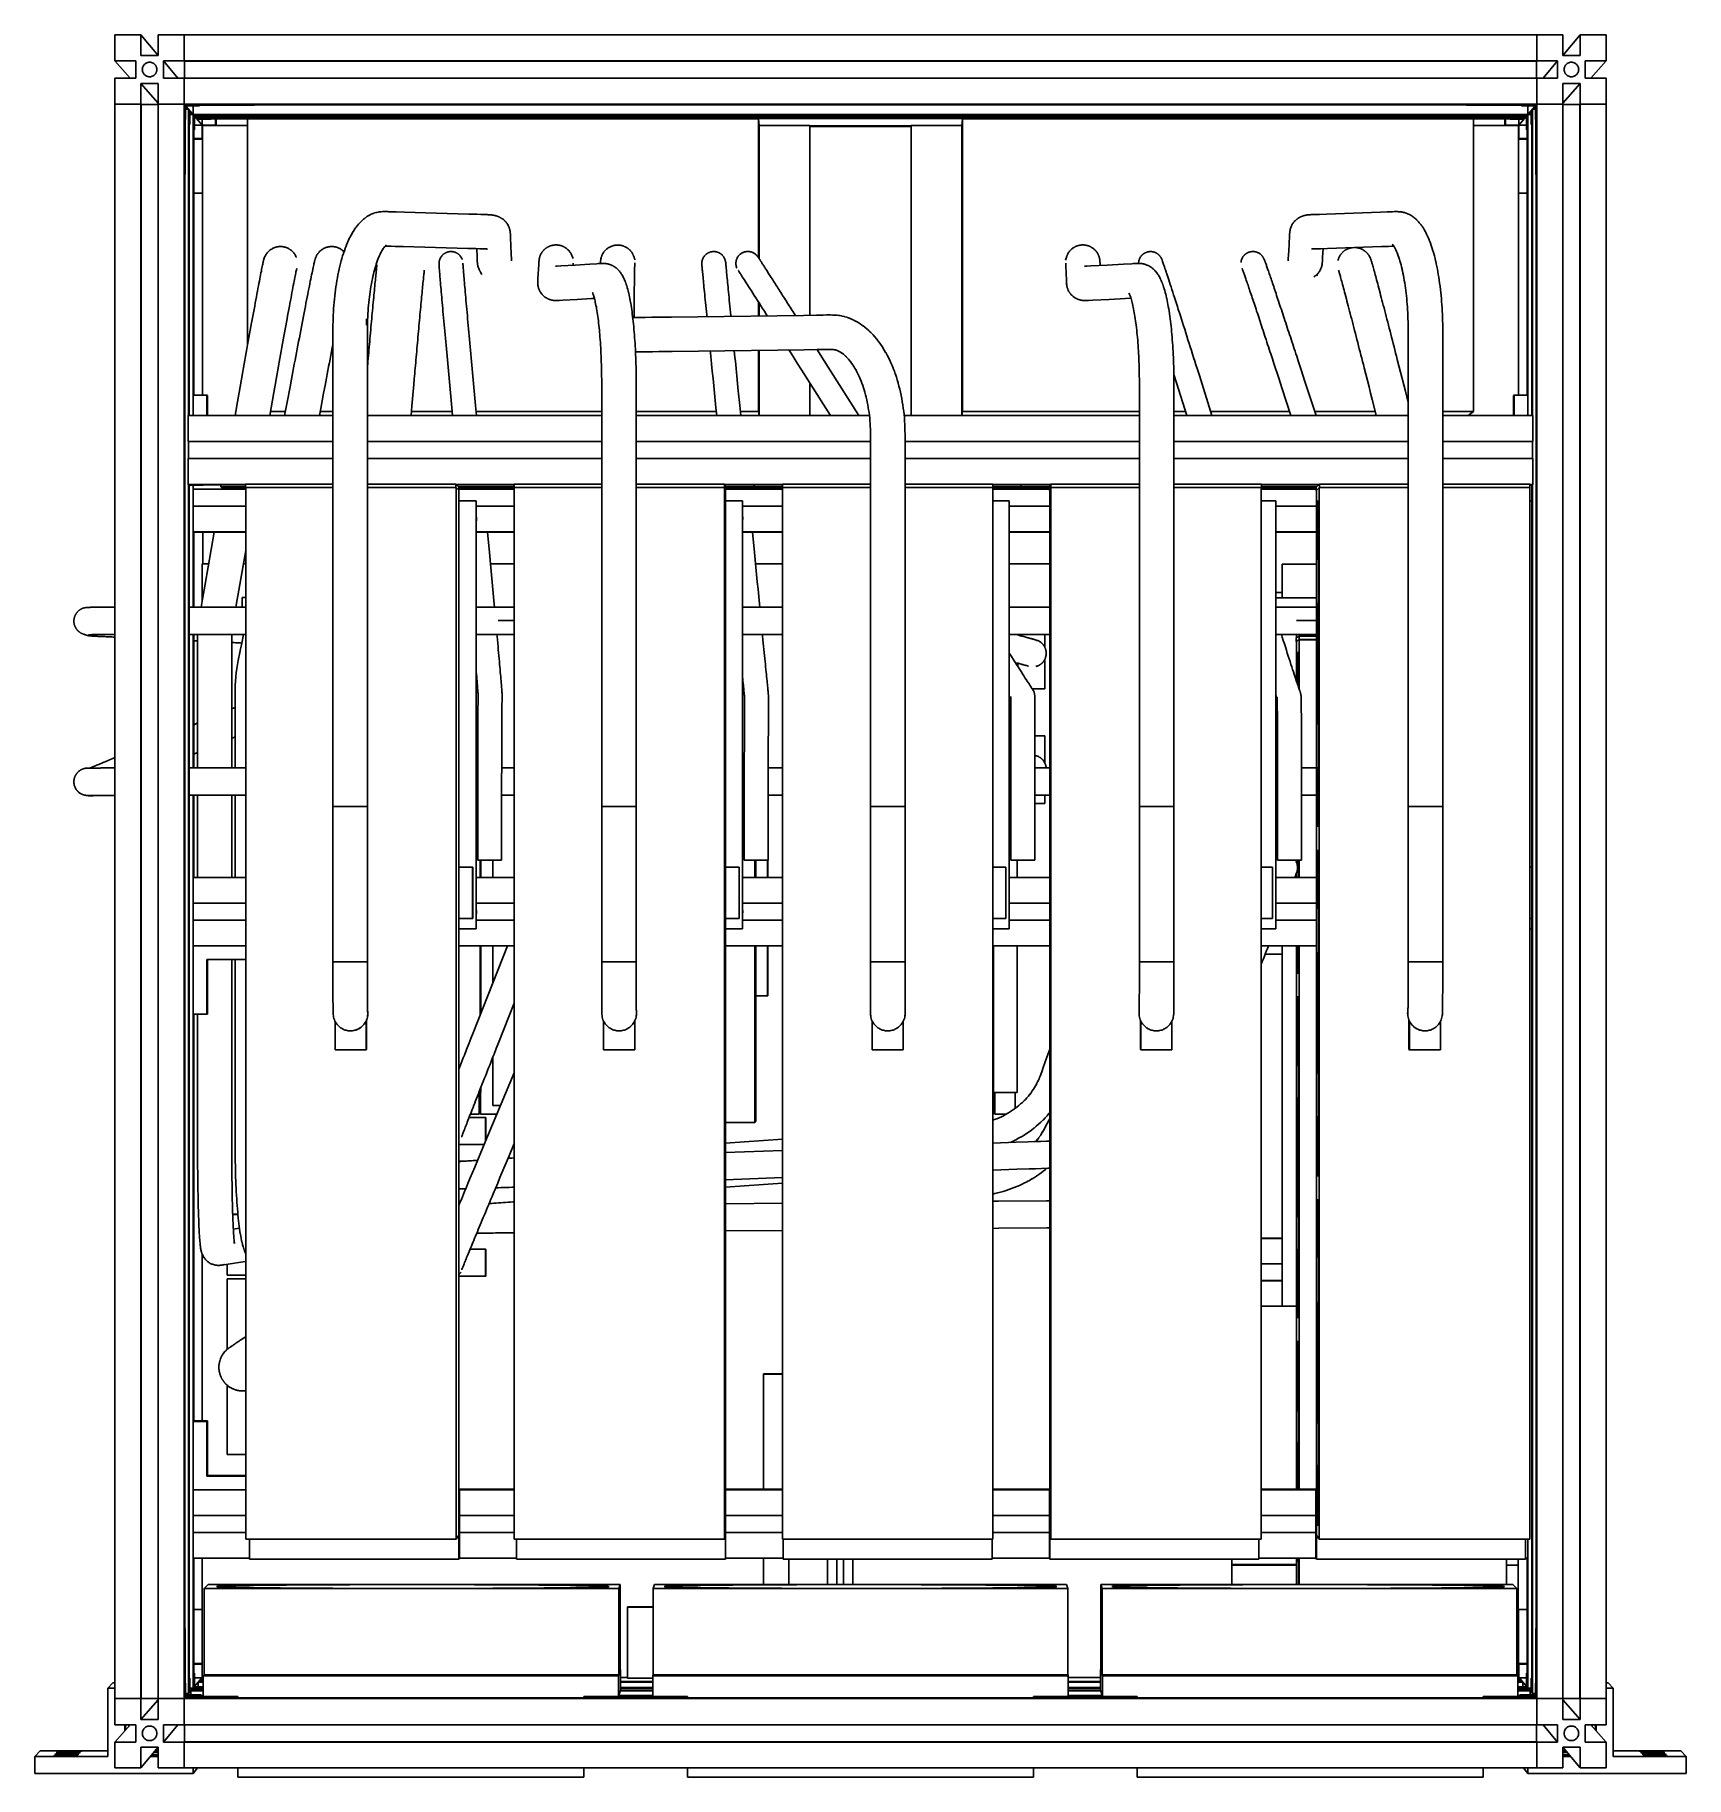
# Model space of a CAD drawing. Header units: millimetres. Extents: x -242 to 242, y -257 to 254.
import ezdxf

# ---------------------------------------------------------------- set-up
doc = ezdxf.new("R2010")
doc.units = ezdxf.units.MM
doc.layers.add('VISIBLE', color=7, linetype='Continuous')

msp = doc.modelspace()

# ---------------------------------------------------------------- linework, layer by layer
at = {"layer": 'VISIBLE'}
for p, q in [((-218.37, 246.31), (-218.37, 253.92)), ((-218.37, 253.92), (-210.76, 253.92)), ((-210.76, 247.83), (-210.76, 253.92)), ((-210.76, 253.92), (-205.7, 247.83)), ((-205.68, 247.83), (-205.68, 253.92)), ((-205.68, 253.92), (205.68, 253.92)), ((-198.06, 246.31), (-198.06, 253.92)), ((198.06, 246.31), (198.06, 253.92)), ((205.68, 247.83), (205.68, 253.92)), ((205.7, 247.83), (210.76, 253.92)), ((210.76, 247.83), (210.76, 253.92)), ((210.76, 253.92), (218.37, 253.92)), ((218.37, 246.31), (218.37, 253.92)), ((-218.37, 246.31), (-213.87, 241.23)), ((-218.37, 246.31), (-212.28, 246.31)), ((-212.28, 241.23), (-212.28, 246.31)), ((-210.76, 247.83), (-205.68, 247.83)), ((-209.92, 245.05), (-209.78, 245.21)), ((-209.78, 245.21), (-209.62, 245.37)), ((-209.62, 245.37), (-209.43, 245.52)), ((-209.43, 245.52), (-209.22, 245.65)), ((-209.22, 245.65), (-208.99, 245.75)), ((-208.99, 245.75), (-208.74, 245.83)), ((-208.74, 245.83), (-208.48, 245.88)), ((-208.48, 245.88), (-208.22, 245.9)), ((-208.22, 245.9), (-207.95, 245.88)), ((-207.95, 245.88), (-207.69, 245.83)), ((-207.69, 245.83), (-207.44, 245.75)), ((-207.44, 245.75), (-207.21, 245.65)), ((-207.21, 245.65), (-207, 245.52)), ((-207, 245.52), (-206.81, 245.37)), ((-206.81, 245.37), (-206.65, 245.21)), ((-206.65, 245.21), (-206.51, 245.05)), ((-204.15, 241.23), (-204.15, 246.31)), ((-204.15, 246.31), (-199.94, 241.23)), ((-204.15, 246.31), (204.15, 246.31)), ((-198.06, 246.31), (-198, 246.23)), ((-198, 241.23), (-198, 246.23)), ((-198, 246.23), (198, 246.23)), ((198, 246.23), (198.06, 246.31)), ((198, 241.23), (198, 246.23)), ((199.94, 241.23), (204.15, 246.31)), ((204.15, 241.23), (204.15, 246.31)), ((205.68, 247.83), (210.76, 247.83)), ((206.51, 245.05), (206.65, 245.21)), ((206.65, 245.21), (206.81, 245.37)), ((206.81, 245.37), (207, 245.52)), ((207, 245.52), (207.21, 245.65)), ((207.21, 245.65), (207.44, 245.75)), ((207.44, 245.75), (207.69, 245.83)), ((207.69, 245.83), (207.95, 245.88)), ((207.95, 245.88), (208.22, 245.9)), ((208.22, 245.9), (208.48, 245.88)), ((208.48, 245.88), (208.74, 245.83)), ((208.74, 245.83), (208.99, 245.75)), ((208.99, 245.75), (209.22, 245.65)), ((209.22, 245.65), (209.43, 245.52)), ((209.43, 245.52), (209.62, 245.37)), ((209.62, 245.37), (209.78, 245.21)), ((209.78, 245.21), (209.92, 245.05)), ((212.28, 241.23), (212.28, 246.31)), ((212.28, 246.31), (218.37, 246.31)), ((213.87, 241.23), (218.37, 246.31)), ((-218.37, -241.23), (-218.37, 241.23)), ((-218.37, 241.23), (-212.28, 241.23)), ((-210.35, 243.77), (-210.33, 244.05)), ((-210.35, 243.77), (-210.33, 243.48)), ((-210.33, 244.05), (-210.26, 244.36)), ((-210.33, 243.48), (-210.26, 243.17)), ((-210.26, 244.36), (-210.13, 244.7)), ((-210.26, 243.17), (-210.13, 242.83)), ((-210.13, 244.7), (-210.04, 244.87)), ((-210.13, 242.83), (-210.04, 242.66)), ((-210.04, 244.87), (-209.92, 245.05)), ((-210.04, 242.66), (-209.92, 242.49)), ((-209.92, 242.49), (-209.78, 242.32)), ((-209.78, 242.32), (-209.62, 242.16)), ((-209.62, 242.16), (-209.43, 242.01)), ((-209.43, 242.01), (-209.22, 241.88)), ((-209.22, 241.88), (-208.99, 241.78)), ((-209.22, 241.88), (-208.99, 241.78)), ((-208.99, 241.78), (-208.74, 241.7)), ((-208.99, 241.78), (-208.74, 241.7)), ((-208.74, 241.7), (-208.48, 241.65)), ((-208.48, 241.65), (-208.22, 241.63)), ((-208.48, 241.65), (-208.22, 241.63)), ((-208.22, 241.63), (-207.95, 241.65)), ((-208.22, 241.63), (-207.95, 241.65)), ((-207.95, 241.65), (-207.69, 241.7)), ((-207.95, 241.65), (-207.69, 241.7)), ((-207.69, 241.7), (-207.44, 241.78)), ((-207.44, 241.78), (-207.21, 241.88)), ((-207.21, 241.88), (-207, 242.01)), ((-207, 242.01), (-206.81, 242.16)), ((-206.81, 242.16), (-206.65, 242.32)), ((-206.65, 242.32), (-206.51, 242.49)), ((-206.51, 245.05), (-206.39, 244.87)), ((-206.51, 242.49), (-206.39, 242.66)), ((-206.39, 244.87), (-206.3, 244.7)), ((-206.39, 242.66), (-206.3, 242.83)), ((-206.3, 244.7), (-206.17, 244.36)), ((-206.3, 242.83), (-206.17, 243.17)), ((-206.17, 244.36), (-206.1, 244.05)), ((-206.17, 243.17), (-206.1, 243.48)), ((-206.1, 244.05), (-206.08, 243.77)), ((-206.1, 243.48), (-206.08, 243.77)), ((-204.15, 241.23), (204.15, 241.23)), ((-198.06, -241.23), (-198.06, 241.23)), ((198.06, -241.23), (198.06, 241.23)), ((206.08, 243.77), (206.1, 244.05)), ((206.08, 243.77), (206.1, 243.48)), ((206.1, 244.05), (206.17, 244.36)), ((206.1, 243.48), (206.17, 243.17)), ((206.17, 244.36), (206.3, 244.7)), ((206.17, 243.17), (206.3, 242.83)), ((206.3, 244.7), (206.39, 244.87)), ((206.3, 242.83), (206.39, 242.66)), ((206.39, 244.87), (206.51, 245.05)), ((206.39, 242.66), (206.51, 242.49)), ((206.51, 242.49), (206.65, 242.32)), ((206.65, 242.32), (206.81, 242.16)), ((206.81, 242.16), (207, 242.01)), ((207, 242.01), (207.21, 241.88)), ((207.21, 241.88), (207.44, 241.78)), ((207.21, 241.88), (207.44, 241.78)), ((207.44, 241.78), (207.69, 241.7)), ((207.44, 241.78), (207.69, 241.7)), ((207.69, 241.7), (207.95, 241.65)), ((207.95, 241.65), (208.22, 241.63)), ((208.22, 241.63), (208.48, 241.65)), ((208.22, 241.63), (208.48, 241.65)), ((208.48, 241.65), (208.74, 241.7)), ((208.48, 241.65), (208.74, 241.7)), ((208.74, 241.7), (208.99, 241.78)), ((208.99, 241.78), (209.22, 241.88)), ((209.22, 241.88), (209.43, 242.01)), ((209.43, 242.01), (209.62, 242.16)), ((209.62, 242.16), (209.78, 242.32)), ((209.78, 242.32), (209.92, 242.49)), ((209.92, 245.05), (210.04, 244.87)), ((209.92, 242.49), (210.04, 242.66)), ((210.04, 244.87), (210.13, 244.7)), ((210.04, 242.66), (210.13, 242.83)), ((210.13, 244.7), (210.26, 244.36)), ((210.13, 242.83), (210.26, 243.17)), ((210.26, 244.36), (210.33, 244.05)), ((210.26, 243.17), (210.33, 243.48)), ((210.33, 244.05), (210.35, 243.77)), ((210.33, 243.48), (210.35, 243.77)), ((212.28, 241.23), (218.37, 241.23)), ((218.37, -241.23), (218.37, 241.23)), ((-210.76, -239.7), (-210.76, 239.7)), ((-210.76, 239.7), (-205.68, 233.93)), ((-210.76, 239.7), (-205.68, 239.7)), ((-205.68, -239.7), (-205.68, 239.7)), ((205.68, -239.7), (205.68, 239.7)), ((205.68, 233.93), (210.76, 239.7)), ((205.68, 239.7), (210.76, 239.7)), ((210.76, -239.7), (210.76, 239.7)), ((-218.37, 233.61), (-210.76, 233.61)), ((-210.76, 233.61), (-210.69, 233.54)), ((-210.69, -233.54), (-210.69, 233.54)), ((-210.69, 233.54), (-205.68, 233.54)), ((-205.68, 233.61), (205.68, 233.61)), ((-198.06, 233.61), (-192.73, 227.32)), ((-197.98, -233.52), (-197.98, 233.52)), ((-197.98, 233.52), (197.98, 233.52)), ((-197.98, 233.46), (197.98, 233.46)), ((-197.93, -233.52), (-197.93, 233.52)), ((-197.86, -233.37), (-197.86, 233.37)), ((-197.86, 233.37), (197.86, 233.37)), ((-197.66, 229.08), (-197.66, 233.14)), ((-197.66, 233.14), (-193.6, 233.14)), ((-197.66, 232.14), (-196.82, 232.14)), ((-196.82, 142.39), (-196.82, 232.14)), ((-196.74, 142.39), (-196.74, 232.05)), ((-196.74, 232), (-196.69, 232)), ((-196.69, 142.39), (-196.69, 232)), ((-196.62, 142.39), (-196.62, 231.91)), ((-196.42, 227.65), (-196.42, 231.68)), ((-196.42, 230.56), (196.42, 230.56)), ((-195.48, 142.39), (-195.48, 233.14)), ((-195.41, 148.36), (-195.41, 230.48)), ((-195.41, 230.48), (195.41, 230.48)), ((-195.41, 230.42), (195.41, 230.42)), ((-195.36, 148.36), (-195.36, 230.48)), ((-195.28, 148.36), (-195.28, 230.33)), ((-195.28, 230.33), (195.28, 230.33)), ((-195.09, 226.1), (-195.09, 230.1)), ((-195.09, 230.1), (-191.09, 230.1)), ((-195.08, 230.09), (-195.08, 230.1)), ((-195.08, 230.09), (195.08, 230.09)), ((-195, 230.01), (195, 230.01)), ((-194.96, 229.95), (-194.96, 230.01)), ((-194.96, 229.95), (194.96, 229.95)), ((-194.88, 229.86), (194.88, 229.86)), ((-193.76, 233.32), (-193.6, 233.14)), ((-193.76, 233.32), (-177.53, 233.32)), ((-193.6, 233.14), (-193.6, 233.32)), ((-191.24, 230.29), (-191.09, 230.1)), ((-191.24, 230.29), (-175.22, 230.29)), ((-191.09, 230.1), (-191.09, 230.29)), ((-190.85, 229.82), (-190.69, 229.63)), ((-190.85, 229.82), (-174.86, 229.82)), ((-190.69, 229.63), (-190.69, 229.82)), ((-177.57, 233.37), (-177.53, 233.32)), ((-177.53, 233.32), (-177.53, 233.37)), ((-175.25, 230.33), (-175.22, 230.29)), ((-175.22, 230.29), (-175.22, 230.33)), ((-174.9, 229.86), (-174.86, 229.82)), ((-174.86, 229.82), (-174.86, 229.86)), ((174.86, 229.82), (174.86, 229.86)), ((174.86, 229.82), (174.9, 229.86)), ((174.86, 229.82), (190.85, 229.82)), ((175.22, 230.29), (175.22, 230.33)), ((175.22, 230.29), (175.25, 230.33)), ((175.22, 230.29), (191.24, 230.29)), ((177.53, 233.32), (177.53, 233.37)), ((177.53, 233.32), (177.57, 233.37)), ((177.53, 233.32), (193.76, 233.32)), ((190.69, 229.63), (190.69, 229.82)), ((190.69, 229.63), (190.85, 229.82)), ((191.09, 230.1), (191.09, 230.29)), ((191.09, 230.1), (191.24, 230.29)), ((191.09, 230.1), (195.09, 230.1)), ((192.73, 227.32), (198.06, 233.61)), ((193.6, 233.14), (193.6, 233.32)), ((193.6, 233.14), (193.76, 233.32)), ((193.6, 233.14), (197.66, 233.14)), ((194.96, 229.95), (194.96, 230.01)), ((195.08, 230.09), (195.08, 230.1)), ((195.09, 226.1), (195.09, 230.1)), ((195.28, 148.36), (195.28, 230.33)), ((195.36, 148.36), (195.36, 230.48)), ((195.41, 148.36), (195.41, 230.48)), ((195.48, 142.39), (195.48, 233.14)), ((196.42, 227.65), (196.42, 231.68)), ((196.62, 142.39), (196.62, 231.91)), ((196.69, 142.39), (196.69, 232)), ((196.69, 232), (196.74, 232)), ((196.74, 142.39), (196.74, 232.05)), ((196.82, 142.39), (196.82, 232.14)), ((196.82, 232.14), (197.66, 232.14)), ((197.66, 229.08), (197.66, 233.14)), ((197.86, -233.37), (197.86, 233.37)), ((197.93, -233.52), (197.93, 233.52)), ((197.98, -233.52), (197.98, 233.52)), ((205.68, 233.54), (210.69, 233.54)), ((210.69, 233.54), (210.76, 233.61)), ((210.69, -233.54), (210.69, 233.54)), ((210.76, 233.61), (218.37, 233.61)), ((-197.82, 213.04), (-197.82, 229.27)), ((-197.82, 229.27), (-197.66, 229.08)), ((-197.82, 229.08), (-197.66, 229.08)), ((-196.58, 211.7), (-196.58, 227.83)), ((-196.58, 227.83), (-196.42, 227.65)), ((-196.58, 227.65), (-196.42, 227.65)), ((-195.24, 210.26), (-195.24, 226.28)), ((-195.24, 226.28), (-195.09, 226.1)), ((-195.24, 226.1), (-195.09, 226.1)), ((-195.09, 227.48), (-188.9, 227.48)), ((-194.69, 229.63), (194.69, 229.63)), ((-194.62, 229.55), (194.62, 229.55)), ((-194.57, 229.49), (-194.57, 229.55)), ((-194.57, 229.49), (194.57, 229.49)), ((-194.49, 229.4), (194.49, 229.4)), ((-194.3, 229.17), (-190.31, 229.17)), ((-192.86, 223.52), (-192.86, 229.17)), ((-192.73, 148.36), (-192.73, 227.32)), ((-192.73, 227.32), (-179.5, 227.32)), ((-190.47, 229.36), (-190.31, 229.17)), ((-190.47, 229.36), (-29.92, 229.36)), ((-190.31, 229.17), (-190.31, 229.36)), ((-188.9, 227.48), (-188.9, 229.36)), ((-188.9, 227.48), (-188.77, 227.32)), ((-188.75, 227.32), (-188.75, 229.36)), ((-179.5, 163.09), (-179.5, 229.36)), ((-174.55, 229.4), (-174.51, 229.36)), ((-174.51, 229.36), (-174.51, 229.4)), ((-172.94, 229.36), (-172.94, 229.4)), ((-172.91, 229.36), (-172.91, 229.4)), ((-171.97, 229.36), (-171.97, 229.4)), ((-35.58, 229.36), (-35.58, 229.4)), ((-35.57, 229.36), (-35.57, 229.4)), ((-29.92, 188.66), (-29.92, 229.36)), ((-29.92, 229.36), (-29.65, 227.32)), ((-29.65, 188.26), (-29.65, 227.32)), ((-29.65, 227.32), (-14.83, 227.32)), ((-14.83, 171.76), (-14.83, 227.32)), ((-14.83, 227.32), (-14.81, 227.07)), ((-14.82, 227.25), (14.82, 227.25)), ((-14.82, 227.17), (14.82, 227.17)), ((-14.81, 227.11), (14.81, 227.11)), ((-14.81, 171.76), (-14.81, 227.07)), ((-14.81, 227.03), (14.81, 227.03)), ((14.81, 227.07), (14.83, 227.32)), ((14.81, 161.91), (14.81, 227.07)), ((14.83, 142.39), (14.83, 227.32)), ((14.83, 227.32), (29.65, 227.32)), ((29.65, 227.32), (29.92, 229.36)), ((29.65, 142.39), (29.65, 227.32)), ((29.92, 143.6), (29.92, 229.36)), ((29.92, 229.36), (190.47, 229.36)), ((35.57, 229.36), (35.57, 229.4)), ((35.58, 229.36), (35.58, 229.4)), ((171.97, 229.36), (171.97, 229.4)), ((172.91, 229.36), (172.91, 229.4)), ((172.94, 229.36), (172.94, 229.4)), ((174.51, 229.36), (174.51, 229.4)), ((174.51, 229.36), (174.55, 229.4)), ((179.5, 143.6), (179.5, 229.36)), ((179.5, 227.32), (192.73, 227.32)), ((188.75, 227.32), (188.75, 229.36)), ((188.77, 227.32), (188.9, 227.48)), ((188.9, 227.48), (188.9, 229.36)), ((188.9, 227.48), (195.09, 227.48)), ((190.31, 229.17), (190.31, 229.36)), ((190.31, 229.17), (190.47, 229.36)), ((190.31, 229.17), (194.3, 229.17)), ((192.73, 148.36), (192.73, 227.32)), ((192.86, 223.52), (192.86, 229.17)), ((194.57, 229.49), (194.57, 229.55)), ((195.09, 226.1), (195.24, 226.28)), ((195.09, 226.1), (195.24, 226.1)), ((195.24, 210.26), (195.24, 226.28)), ((196.42, 227.65), (196.58, 227.83)), ((196.42, 227.65), (196.58, 227.65)), ((196.58, 211.7), (196.58, 227.83)), ((197.66, 229.08), (197.82, 229.27)), ((197.66, 229.08), (197.82, 229.08)), ((197.82, 213.04), (197.82, 229.27)), ((-195.24, 223.52), (-192.86, 223.52)), ((-195.24, 223.34), (-192.73, 223.34)), ((-192.86, 223.52), (-192.73, 223.36)), ((192.73, 223.36), (192.86, 223.52)), ((192.73, 223.34), (195.24, 223.34)), ((192.86, 223.52), (195.24, 223.52)), ((-197.86, 213.08), (-197.82, 213.04)), ((-197.86, 213.04), (-197.82, 213.04)), ((-196.62, 211.74), (-196.58, 211.7)), ((-196.62, 211.7), (-196.58, 211.7)), ((-195.28, 210.3), (-195.24, 210.26)), ((-195.28, 210.26), (-195.24, 210.26)), ((195.24, 210.26), (195.28, 210.3)), ((195.24, 210.26), (195.28, 210.26)), ((196.58, 211.7), (196.62, 211.74)), ((196.58, 211.7), (196.62, 211.7)), ((197.82, 213.04), (197.86, 213.08)), ((197.82, 213.04), (197.86, 213.04)), ((-195.28, 207.53), (-192.73, 207.53)), ((-195.28, 207.49), (-192.73, 207.49)), ((192.73, 207.53), (195.28, 207.53)), ((192.73, 207.49), (195.28, 207.49)), ((-146.54, 198.98), (-146.38, 199.14)), ((-146.38, 199.14), (-146.07, 199.45)), ((-146.07, 199.45), (-145.9, 199.6)), ((-145.9, 199.6), (-145.58, 199.89)), ((-145.58, 199.89), (-145.4, 200.03)), ((-145.4, 200.03), (-145.07, 200.28)), ((-145.07, 200.28), (-144.98, 200.35)), ((-144.98, 200.35), (-144.89, 200.42)), ((-144.89, 200.42), (-144.56, 200.65)), ((-144.56, 200.65), (-144.46, 200.71)), ((-144.46, 200.71), (-144.36, 200.77)), ((-144.36, 200.77), (-144.03, 200.97)), ((-144.03, 200.97), (-143.93, 201.02)), ((-143.93, 201.02), (-143.83, 201.08)), ((-143.83, 201.08), (-143.62, 201.18)), ((-143.62, 201.18), (-143.29, 201.35)), ((-143.29, 201.35), (-143.07, 201.44)), ((-143.07, 201.44), (-142.74, 201.57)), ((-142.74, 201.57), (-142.63, 201.62)), ((-142.63, 201.62), (-142.52, 201.66)), ((-142.52, 201.66), (-142.41, 201.69)), ((-142.41, 201.69), (-142.3, 201.73)), ((-142.3, 201.73), (-141.96, 201.83)), ((-141.96, 201.83), (-141.85, 201.86)), ((-141.85, 201.86), (-141.73, 201.89)), ((-141.73, 201.89), (-141.62, 201.91)), ((-141.62, 201.91), (-141.29, 201.98)), ((-141.29, 201.98), (-141.17, 202)), ((-141.17, 202), (-141.06, 202.02)), ((-141.06, 202.02), (-140.94, 202.04)), ((-140.94, 202.04), (-140.61, 202.08)), ((-140.61, 202.08), (-140.49, 202.09)), ((-140.49, 202.09), (-140.38, 202.1)), ((-140.38, 202.1), (-140.05, 202.13)), ((-140.05, 202.13), (-139.93, 202.13)), ((-139.93, 202.13), (-139.82, 202.14)), ((-139.82, 202.14), (-139.5, 202.14)), ((-139.5, 202.14), (-139.38, 202.15)), ((-139.38, 202.15), (-139.07, 202.14)), ((-139.07, 202.14), (-138.95, 202.14)), ((-138.95, 202.14), (-138.34, 202.12)), ((-138.34, 202.12), (-138.22, 202.11)), ((-138.22, 202.11), (-137.62, 202.08)), ((-137.69, 202.08), (-137.15, 202.06)), ((-137.62, 202.08), (-137.62, 202.08)), ((-137.15, 202.06), (-135.97, 202.03)), ((-135.97, 202.03), (-133.6, 201.96)), ((-133.6, 201.96), (-124.15, 201.68)), ((-124.15, 201.68), (-114.73, 201.4)), ((-114.73, 201.4), (-112.38, 201.33)), ((-112.38, 201.33), (-111.2, 201.3)), ((-111.2, 201.3), (-110.61, 201.28)), ((-110.61, 201.28), (-110.01, 201.26)), ((-110.01, 201.26), (-109.71, 201.26)), ((-109.71, 201.26), (-109.42, 201.25)), ((-109.42, 201.25), (-109.3, 201.24)), ((-109.3, 201.24), (-109.01, 201.23)), ((-109.01, 201.23), (-108.73, 201.21)), ((-108.73, 201.21), (-108.61, 201.2)), ((-108.61, 201.2), (-108.35, 201.18)), ((-108.35, 201.18), (-108.23, 201.17)), ((-108.23, 201.17), (-107.98, 201.14)), ((-107.98, 201.14), (-107.86, 201.13)), ((-107.86, 201.13), (-107.74, 201.11)), ((-107.74, 201.11), (-107.69, 201.1)), ((-107.69, 201.1), (-107.46, 201.06)), ((-107.46, 201.06), (-107.4, 201.05)), ((-107.4, 201.05), (-107.28, 201.03)), ((-107.28, 201.03), (-107.16, 201)), ((-107.16, 201), (-106.97, 200.95)), ((-106.97, 200.95), (-106.85, 200.92)), ((-106.85, 200.92), (-106.73, 200.89)), ((-106.73, 200.89), (-106.62, 200.85)), ((-106.62, 200.85), (-106.5, 200.82)), ((-106.5, 200.82), (-106.33, 200.76)), ((-106.33, 200.76), (-106.22, 200.72)), ((-106.22, 200.72), (-106.1, 200.67)), ((-106.1, 200.67), (-105.99, 200.62)), ((-105.99, 200.62), (-105.88, 200.57)), ((-105.88, 200.57), (-105.77, 200.52)), ((-105.77, 200.52), (-105.63, 200.45)), ((-105.63, 200.45), (-105.52, 200.4)), ((-105.52, 200.4), (-105.41, 200.34)), ((-105.41, 200.34), (-105.3, 200.28)), ((-105.3, 200.28), (-105.2, 200.21)), ((-105.2, 200.21), (-105.1, 200.15)), ((-105.1, 200.15), (-105, 200.08)), ((-105, 200.08), (-104.88, 200)), ((-104.88, 200), (-104.78, 199.93)), ((-104.78, 199.93), (-104.59, 199.78)), ((-104.59, 199.78), (-104.4, 199.62)), ((-104.4, 199.62), (-104.31, 199.54)), ((-104.31, 199.54), (-104.22, 199.45)), ((-104.22, 199.45), (-104.14, 199.37)), ((-104.14, 199.37), (-104.05, 199.28)), ((-104.05, 199.28), (-103.97, 199.19)), ((-103.97, 199.19), (-103.89, 199.1)), ((126.97, 199.11), (127.13, 199.29)), ((127.13, 199.29), (127.3, 199.47)), ((127.3, 199.47), (127.48, 199.64)), ((127.48, 199.64), (127.57, 199.72)), ((127.57, 199.72), (127.76, 199.88)), ((127.76, 199.88), (127.85, 199.95)), ((127.85, 199.95), (127.95, 200.03)), ((127.95, 200.03), (128.05, 200.1)), ((128.05, 200.1), (128.15, 200.17)), ((128.15, 200.17), (128.36, 200.3)), ((128.36, 200.3), (128.48, 200.37)), ((128.48, 200.37), (128.58, 200.43)), ((128.58, 200.43), (128.69, 200.49)), ((128.69, 200.49), (128.8, 200.54)), ((128.8, 200.54), (128.91, 200.59)), ((128.91, 200.59), (129.02, 200.64)), ((129.02, 200.64), (129.13, 200.69)), ((129.13, 200.69), (129.28, 200.75)), ((129.28, 200.75), (129.51, 200.83)), ((129.51, 200.83), (129.62, 200.87)), ((129.62, 200.87), (129.74, 200.91)), ((129.74, 200.91), (129.86, 200.94)), ((129.86, 200.94), (130.03, 200.99)), ((130.03, 200.99), (130.15, 201.02)), ((130.15, 201.02), (130.39, 201.07)), ((130.39, 201.07), (130.59, 201.1)), ((130.59, 201.1), (130.82, 201.14)), ((130.82, 201.14), (131.04, 201.17)), ((131.04, 201.17), (131.28, 201.19)), ((131.28, 201.19), (131.51, 201.21)), ((131.51, 201.21), (131.75, 201.22)), ((131.75, 201.22), (131.99, 201.24)), ((131.99, 201.24), (132.24, 201.25)), ((132.24, 201.25), (132.49, 201.26)), ((132.49, 201.26), (133, 201.27)), ((133, 201.27), (133.5, 201.29)), ((133.5, 201.29), (134.48, 201.32)), ((134.48, 201.32), (136.46, 201.39)), ((136.46, 201.39), (144.36, 201.68)), ((144.36, 201.68), (152.3, 201.96)), ((152.3, 201.96), (154.28, 202.03)), ((154.28, 202.03), (155.27, 202.07)), ((155.27, 202.07), (155.77, 202.1)), ((155.77, 202.1), (156.28, 202.12)), ((156.28, 202.12), (156.54, 202.13)), ((156.54, 202.13), (156.77, 202.13)), ((156.77, 202.13), (157.04, 202.13)), ((157.04, 202.13), (157.3, 202.12)), ((157.3, 202.12), (157.54, 202.11)), ((157.54, 202.11), (157.81, 202.09)), ((157.81, 202.09), (158.05, 202.07)), ((158.05, 202.07), (158.33, 202.03)), ((158.33, 202.03), (158.56, 202)), ((158.56, 202), (158.8, 201.95)), ((158.8, 201.95), (159.08, 201.89)), ((159.08, 201.89), (159.31, 201.83)), ((159.31, 201.83), (159.53, 201.76)), ((159.53, 201.76), (159.81, 201.67)), ((159.81, 201.67), (159.93, 201.63)), ((159.93, 201.63), (160.04, 201.59)), ((160.04, 201.59), (160.15, 201.54)), ((160.15, 201.54), (160.26, 201.5)), ((160.26, 201.5), (160.54, 201.37)), ((160.54, 201.37), (160.75, 201.27)), ((160.75, 201.27), (160.96, 201.16)), ((160.96, 201.16), (161.24, 201)), ((161.24, 201), (161.44, 200.87)), ((161.44, 200.87), (161.72, 200.68)), ((161.72, 200.68), (161.91, 200.55)), ((161.91, 200.55), (162, 200.47)), ((162, 200.47), (162.09, 200.4)), ((162.09, 200.4), (162.37, 200.18)), ((162.37, 200.18), (162.46, 200.1)), ((162.46, 200.1), (162.55, 200.03)), ((162.55, 200.03), (162.82, 199.78)), ((162.82, 199.78), (162.9, 199.7)), ((162.9, 199.7), (162.99, 199.62)), ((162.99, 199.62), (163.07, 199.53)), ((163.07, 199.53), (163.33, 199.25)), ((163.33, 199.25), (163.41, 199.17)), ((163.41, 199.17), (163.67, 198.86)), ((-150.08, 193.44), (-149.82, 194.01)), ((-149.82, 194.01), (-149.55, 194.55)), ((-149.55, 194.55), (-149.51, 194.64)), ((-149.51, 194.64), (-149.24, 195.17)), ((-149.24, 195.17), (-149.19, 195.25)), ((-149.19, 195.25), (-148.91, 195.75)), ((-148.91, 195.75), (-148.86, 195.84)), ((-148.86, 195.84), (-148.57, 196.32)), ((-148.57, 196.32), (-148.52, 196.4)), ((-148.52, 196.4), (-148.23, 196.85)), ((-148.23, 196.85), (-148.17, 196.94)), ((-148.17, 196.94), (-147.87, 197.36)), ((-147.87, 197.36), (-147.75, 197.54)), ((-147.75, 197.54), (-147.45, 197.93)), ((-147.45, 197.93), (-147.31, 198.1)), ((-147.31, 198.1), (-147, 198.47)), ((-147, 198.47), (-146.85, 198.64)), ((-146.85, 198.64), (-146.54, 198.98)), ((-103.89, 199.1), (-103.81, 199)), ((-103.81, 199), (-103.66, 198.81)), ((-103.66, 198.81), (-103.52, 198.61)), ((-103.52, 198.61), (-103.38, 198.4)), ((-103.38, 198.4), (-103.33, 198.31)), ((-103.33, 198.31), (-103.21, 198.09)), ((-103.21, 198.09), (-103.1, 197.88)), ((-103.1, 197.88), (-103, 197.65)), ((-103, 197.65), (-102.95, 197.54)), ((-102.95, 197.54), (-102.91, 197.42)), ((-102.91, 197.42), (-102.87, 197.31)), ((-102.87, 197.31), (-102.83, 197.21)), ((-102.83, 197.21), (-102.8, 197.09)), ((-102.8, 197.09), (-102.73, 196.85)), ((-102.73, 196.85), (-102.68, 196.61)), ((-102.68, 196.61), (-102.63, 196.37)), ((-102.63, 196.37), (-102.62, 196.27)), ((-102.62, 196.27), (-102.59, 196.02)), ((-102.59, 196.02), (-102.57, 195.78)), ((-102.57, 195.78), (-102.56, 195.67)), ((-102.56, 195.67), (-102.56, 195.57)), ((-102.56, 195.57), (-102.55, 195.22)), ((-102.55, 195.22), (-102.55, 195.02)), ((-102.55, 195.18), (-102.54, 194.87)), ((-102.55, 195.02), (-102.55, 195.02)), ((-102.54, 194.87), (-102.5, 194.08)), ((-102.5, 194.08), (-102.43, 192.49)), ((125.52, 192.42), (125.69, 195.34)), ((125.61, 194.02), (125.69, 195.56)), ((125.69, 195.69), (125.7, 195.79)), ((125.69, 195.34), (125.69, 195.69)), ((125.69, 195.34), (125.69, 195.34)), ((125.69, 195.34), (125.69, 195.34)), ((125.7, 195.79), (125.71, 196.04)), ((125.71, 196.04), (125.73, 196.14)), ((125.73, 196.14), (125.76, 196.38)), ((125.76, 196.38), (125.8, 196.62)), ((125.8, 196.62), (125.85, 196.86)), ((125.85, 196.86), (125.88, 196.96)), ((125.88, 196.96), (125.94, 197.2)), ((125.94, 197.2), (126.02, 197.43)), ((126.02, 197.43), (126.11, 197.66)), ((126.11, 197.66), (126.15, 197.76)), ((126.15, 197.76), (126.25, 197.98)), ((126.25, 197.98), (126.36, 198.2)), ((126.36, 198.2), (126.48, 198.42)), ((126.48, 198.42), (126.62, 198.62)), ((126.62, 198.62), (126.76, 198.82)), ((126.76, 198.82), (126.82, 198.91)), ((126.82, 198.91), (126.97, 199.11)), ((163.67, 198.86), (163.82, 198.69)), ((163.82, 198.69), (164.08, 198.36)), ((164.08, 198.36), (164.22, 198.18)), ((164.22, 198.18), (164.47, 197.82)), ((164.47, 197.82), (164.6, 197.64)), ((164.6, 197.64), (164.85, 197.25)), ((164.85, 197.25), (165.09, 196.84)), ((165.09, 196.84), (165.2, 196.65)), ((165.2, 196.65), (165.45, 196.21)), ((165.45, 196.21), (165.55, 196.03)), ((165.55, 196.03), (165.78, 195.56)), ((165.78, 195.56), (166.02, 195.08)), ((166.02, 195.08), (166.25, 194.56)), ((166.25, 194.56), (166.33, 194.38)), ((166.33, 194.38), (166.55, 193.85)), ((-174.53, 188.74), (-174.43, 188.96)), ((-174.43, 188.96), (-174.42, 189.01)), ((-174.42, 189.01), (-174.36, 189.12)), ((-174.36, 189.12), (-174.31, 189.23)), ((-174.31, 189.23), (-174.18, 189.44)), ((-174.18, 189.44), (-174.05, 189.65)), ((-174.05, 189.65), (-173.91, 189.85)), ((-173.91, 189.85), (-173.76, 190.04)), ((-173.76, 190.04), (-173.75, 190.06)), ((-173.75, 190.06), (-173.59, 190.24)), ((-173.59, 190.24), (-173.42, 190.42)), ((-173.42, 190.42), (-173.24, 190.59)), ((-173.24, 190.59), (-173.05, 190.75)), ((-173.05, 190.75), (-172.86, 190.9)), ((-172.86, 190.9), (-172.66, 191.04)), ((-172.66, 191.04), (-172.45, 191.17)), ((-172.45, 191.17), (-172.24, 191.3)), ((-172.24, 191.3), (-172.02, 191.41)), ((-172.02, 191.41), (-171.8, 191.51)), ((-171.8, 191.51), (-171.57, 191.59)), ((-171.57, 191.59), (-171.34, 191.67)), ((-171.34, 191.67), (-171.1, 191.74)), ((-171.1, 191.74), (-170.86, 191.79)), ((-170.86, 191.79), (-170.62, 191.83)), ((-170.62, 191.83), (-170.37, 191.86)), ((-170.37, 191.86), (-170.25, 191.87)), ((-170.25, 191.87), (-170.24, 191.87)), ((-170.24, 191.87), (-170.12, 191.88)), ((-170.12, 191.88), (-170, 191.88)), ((-170, 191.88), (-169.87, 191.89)), ((-169.87, 191.89), (-169.63, 191.88)), ((-169.63, 191.88), (-169.38, 191.86)), ((-169.38, 191.86), (-169.14, 191.83)), ((-169.14, 191.83), (-168.9, 191.79)), ((-168.9, 191.79), (-168.66, 191.74)), ((-168.66, 191.74), (-168.42, 191.67)), ((-168.42, 191.67), (-168.19, 191.59)), ((-168.19, 191.59), (-167.96, 191.51)), ((-167.96, 191.51), (-167.85, 191.46)), ((-167.85, 191.46), (-167.74, 191.41)), ((-167.74, 191.41), (-167.52, 191.3)), ((-167.52, 191.3), (-167.41, 191.24)), ((-167.41, 191.24), (-167.3, 191.18)), ((-167.3, 191.18), (-167.2, 191.11)), ((-167.2, 191.11), (-167.1, 191.04)), ((-167.1, 191.04), (-167, 190.97)), ((-167, 190.97), (-166.9, 190.9)), ((-166.9, 190.9), (-166.8, 190.83)), ((-166.8, 190.83), (-166.7, 190.75)), ((-166.7, 190.75), (-166.61, 190.67)), ((-166.61, 190.67), (-166.52, 190.59)), ((-166.52, 190.59), (-166.43, 190.51)), ((-166.43, 190.51), (-166.34, 190.42)), ((-166.34, 190.42), (-166.25, 190.34)), ((-166.25, 190.34), (-166.17, 190.25)), ((-166.17, 190.25), (-166.09, 190.15)), ((-166.09, 190.15), (-166.01, 190.06)), ((-166.01, 190.06), (-166, 190.05)), ((-166, 190.05), (-165.85, 189.85)), ((-165.85, 189.85), (-165.71, 189.65)), ((-165.83, 189.82), (-165.68, 189.66)), ((-165.71, 189.65), (-165.58, 189.45)), ((-165.58, 189.45), (-165.46, 189.23)), ((-165.46, 189.23), (-165.35, 189.01)), ((-165.35, 189.01), (-165.25, 188.79)), ((-159.48, 188.89), (-159.43, 189)), ((-159.43, 189), (-159.37, 189.12)), ((-159.37, 189.12), (-159.32, 189.22)), ((-159.32, 189.22), (-159.2, 189.44)), ((-159.2, 189.44), (-159.06, 189.64)), ((-159.06, 189.64), (-158.92, 189.84)), ((-158.92, 189.84), (-158.91, 189.86)), ((-158.91, 189.86), (-158.76, 190.06)), ((-158.76, 190.06), (-158.6, 190.24)), ((-158.6, 190.24), (-158.43, 190.42)), ((-158.43, 190.42), (-158.25, 190.59)), ((-158.25, 190.59), (-158.07, 190.75)), ((-158.07, 190.75), (-157.87, 190.9)), ((-157.87, 190.9), (-157.67, 191.04)), ((-157.67, 191.04), (-157.46, 191.17)), ((-157.46, 191.17), (-157.25, 191.29)), ((-157.25, 191.29), (-157.03, 191.4)), ((-157.03, 191.4), (-156.81, 191.5)), ((-156.81, 191.5), (-156.58, 191.59)), ((-156.58, 191.59), (-156.35, 191.67)), ((-156.35, 191.67), (-156.11, 191.73)), ((-156.11, 191.73), (-155.87, 191.79)), ((-155.87, 191.79), (-155.86, 191.79)), ((-155.86, 191.79), (-155.74, 191.81)), ((-155.74, 191.81), (-155.62, 191.83)), ((-155.62, 191.83), (-155.5, 191.85)), ((-155.5, 191.85), (-155.37, 191.86)), ((-155.37, 191.86), (-155.25, 191.87)), ((-155.25, 191.87), (-155.13, 191.88)), ((-155.13, 191.88), (-155.01, 191.88)), ((-155.01, 191.88), (-154.88, 191.89)), ((-154.88, 191.89), (-154.64, 191.88)), ((-154.64, 191.88), (-154.39, 191.86)), ((-154.39, 191.86), (-154.27, 191.85)), ((-154.27, 191.85), (-154.15, 191.83)), ((-154.15, 191.83), (-154.03, 191.81)), ((-154.03, 191.81), (-153.91, 191.79)), ((-153.91, 191.79), (-153.79, 191.76)), ((-153.79, 191.76), (-153.67, 191.74)), ((-153.67, 191.74), (-153.55, 191.71)), ((-153.55, 191.71), (-153.43, 191.67)), ((-153.43, 191.67), (-153.2, 191.59)), ((-153.2, 191.59), (-152.97, 191.51)), ((-152.97, 191.51), (-152.75, 191.41)), ((-152.75, 191.41), (-152.53, 191.3)), ((-152.53, 191.3), (-152.32, 191.18)), ((-152.32, 191.18), (-152.21, 191.11)), ((-152.21, 191.11), (-152.11, 191.04)), ((-152.11, 191.04), (-151.91, 190.9)), ((-151.91, 190.9), (-151.71, 190.75)), ((-151.89, 188.42), (-151.67, 189.14)), ((-151.71, 190.75), (-151.53, 190.59)), ((-151.67, 189.14), (-151.45, 189.83)), ((-151.53, 190.59), (-151.35, 190.42)), ((-151.45, 189.83), (-151.4, 189.99)), ((-151.4, 189.99), (-151.17, 190.67)), ((-151.35, 190.42), (-151.28, 190.35)), ((-151.17, 190.67), (-150.94, 191.33)), ((-150.94, 191.33), (-150.91, 191.42)), ((-150.91, 191.42), (-150.66, 192.05)), ((-150.66, 192.05), (-150.42, 192.67)), ((-150.42, 192.67), (-150.38, 192.76)), ((-150.38, 192.76), (-150.12, 193.35)), ((-150.12, 193.35), (-150.08, 193.44)), ((-141.06, 188.82), (-140.86, 189.28)), ((-140.87, 189.27), (-140.68, 189.67)), ((-140.86, 189.28), (-140.86, 189.28)), ((-140.68, 189.67), (-140.46, 190.13)), ((-140.5, 190.05), (-140.27, 190.48)), ((-140.46, 190.13), (-140.46, 190.13)), ((-140.31, 190.41), (-140.09, 190.8)), ((-140.27, 190.48), (-140.27, 190.48)), ((-140.13, 190.74), (-139.9, 191.1)), ((-140.09, 190.8), (-140.09, 190.8)), ((-139.94, 191.04), (-139.78, 191.29)), ((-139.9, 191.1), (-139.9, 191.1)), ((-139.78, 191.29), (-139.54, 191.63)), ((-139.63, 191.5), (-139.42, 191.78)), ((-139.54, 191.63), (-139.54, 191.63)), ((-139.47, 191.71), (-139.32, 191.9)), ((-139.42, 191.78), (-139.42, 191.78)), ((-139.34, 191.88), (-139.22, 192.01)), ((-139.32, 191.9), (-139.32, 191.9)), ((-139.22, 192), (-139.13, 192.09)), ((-139.22, 192.01), (-139.22, 192.01)), ((-139.19, 192.04), (-138.65, 192.01)), ((-139.15, 192.07), (-138.97, 192.24)), ((-139.06, 192.15), (-138.89, 192.29)), ((-139.04, 192.16), (-138.99, 192.19)), ((-139.02, 192.19), (-138.92, 192.25)), ((-139.02, 192.18), (-138.92, 192.23)), ((-139.01, 192.19), (-138.87, 192.28)), ((-138.99, 192.19), (-138.99, 192.19)), ((-138.97, 192.24), (-138.97, 192.24)), ((-138.92, 192.25), (-138.92, 192.25)), ((-138.92, 192.23), (-138.92, 192.23)), ((-138.89, 192.29), (-138.89, 192.29)), ((-138.87, 192.28), (-138.87, 192.28)), ((-138.71, 192.02), (-138.18, 191.99)), ((-138.65, 192.01), (-138.65, 192.01)), ((-138.18, 191.99), (-138.07, 191.99)), ((-138.07, 191.99), (-137.47, 191.97)), ((-137.47, 191.97), (-136.28, 191.93)), ((-136.28, 191.93), (-133.92, 191.86)), ((-133.92, 191.86), (-124.47, 191.6)), ((-124.47, 191.6), (-115.04, 191.33)), ((-122.85, 188.87), (-122.75, 189.01)), ((-122.75, 189.01), (-122.65, 189.15)), ((-122.65, 189.15), (-122.53, 189.28)), ((-122.53, 189.28), (-122.42, 189.4)), ((-122.42, 189.4), (-122.35, 189.46)), ((-122.35, 189.46), (-122.29, 189.52)), ((-122.29, 189.52), (-122.23, 189.58)), ((-122.23, 189.58), (-122.16, 189.63)), ((-122.16, 189.63), (-122.09, 189.69)), ((-122.09, 189.69), (-122.03, 189.74)), ((-122.03, 189.74), (-121.96, 189.79)), ((-121.96, 189.79), (-121.89, 189.84)), ((-121.89, 189.84), (-121.81, 189.88)), ((-121.81, 189.88), (-121.74, 189.93)), ((-121.74, 189.93), (-121.67, 189.97)), ((-121.67, 189.97), (-121.59, 190.01)), ((-121.59, 190.01), (-121.51, 190.05)), ((-121.51, 190.05), (-121.44, 190.09)), ((-121.44, 190.09), (-121.36, 190.13)), ((-121.36, 190.13), (-121.28, 190.16)), ((-121.28, 190.16), (-121.2, 190.19)), ((-121.2, 190.19), (-121.12, 190.22)), ((-121.12, 190.22), (-121.04, 190.25)), ((-121.04, 190.25), (-120.96, 190.28)), ((-120.96, 190.28), (-120.87, 190.3)), ((-120.87, 190.3), (-120.79, 190.32)), ((-120.79, 190.32), (-120.62, 190.36)), ((-120.62, 190.36), (-120.54, 190.37)), ((-120.54, 190.37), (-120.46, 190.39)), ((-120.46, 190.39), (-120.37, 190.4)), ((-120.37, 190.4), (-120.28, 190.41)), ((-120.28, 190.41), (-120.2, 190.42)), ((-120.2, 190.42), (-120.11, 190.42)), ((-120.11, 190.42), (-120.03, 190.42)), ((-120.03, 190.42), (-119.94, 190.43)), ((-119.94, 190.43), (-119.86, 190.42)), ((-119.86, 190.42), (-119.77, 190.42)), ((-119.77, 190.42), (-119.68, 190.42)), ((-119.68, 190.42), (-119.6, 190.41)), ((-119.6, 190.41), (-119.43, 190.39)), ((-119.43, 190.39), (-119.26, 190.36)), ((-119.26, 190.36), (-119.18, 190.34)), ((-119.18, 190.34), (-119.09, 190.32)), ((-119.09, 190.32), (-119, 190.3)), ((-119.09, 190.32), (-119.09, 190.32)), ((-119, 190.3), (-118.92, 190.27)), ((-118.92, 190.27), (-118.84, 190.25)), ((-118.84, 190.25), (-118.76, 190.22)), ((-118.76, 190.22), (-118.68, 190.19)), ((-118.68, 190.19), (-118.6, 190.16)), ((-118.6, 190.16), (-118.52, 190.12)), ((-118.52, 190.12), (-118.44, 190.09)), ((-118.44, 190.09), (-118.36, 190.05)), ((-118.36, 190.05), (-118.29, 190.01)), ((-118.29, 190.01), (-118.21, 189.97)), ((-118.21, 189.97), (-118.14, 189.93)), ((-118.14, 189.93), (-118.06, 189.88)), ((-118.06, 189.88), (-117.99, 189.83)), ((-117.99, 189.83), (-117.92, 189.79)), ((-117.92, 189.79), (-117.85, 189.74)), ((-117.85, 189.74), (-117.78, 189.68)), ((-117.78, 189.68), (-117.72, 189.63)), ((-117.72, 189.63), (-117.65, 189.58)), ((-117.65, 189.58), (-117.59, 189.52)), ((-117.59, 189.52), (-117.52, 189.46)), ((-117.52, 189.46), (-117.46, 189.4)), ((-117.46, 189.4), (-117.34, 189.28)), ((-117.34, 189.28), (-117.23, 189.15)), ((-117.23, 189.15), (-117.13, 189.01)), ((-117.13, 189.01), (-117.03, 188.87)), ((-115.04, 191.33), (-112.69, 191.27)), ((-112.69, 191.27), (-111.51, 191.23)), ((-112.42, 191.26), (-112.3, 188.83)), ((-111.51, 191.23), (-110.92, 191.22)), ((-110.92, 191.22), (-110.33, 191.21)), ((-110.33, 191.21), (-109.75, 191.19)), ((-109.75, 191.19), (-109.48, 191.18)), ((-109.58, 191.18), (-109.33, 191.17)), ((-109.48, 191.18), (-109.48, 191.18)), ((-109.39, 191.17), (-109.21, 191.16)), ((-109.33, 191.17), (-109.33, 191.17)), ((-109.25, 191.16), (-109.22, 191.16)), ((-109.21, 191.16), (-109.21, 191.16)), ((-102.43, 192.49), (-102.28, 189.32)), ((-102.28, 189.32), (-102.24, 188.53)), ((-93.96, 188.79), (-93.92, 188.91)), ((-93.92, 188.91), (-93.88, 189.03)), ((-93.88, 189.04), (-93.84, 189.16)), ((-93.88, 189.03), (-93.88, 189.04)), ((-93.84, 189.16), (-93.79, 189.27)), ((-93.79, 189.27), (-93.69, 189.49)), ((-93.69, 189.49), (-93.58, 189.71)), ((-93.58, 189.71), (-93.46, 189.93)), ((-93.46, 189.93), (-93.33, 190.14)), ((-93.33, 190.14), (-93.26, 190.24)), ((-93.26, 190.24), (-93.19, 190.34)), ((-93.19, 190.34), (-93.11, 190.43)), ((-93.11, 190.43), (-93.04, 190.53)), ((-93.04, 190.53), (-92.96, 190.62)), ((-92.96, 190.62), (-92.88, 190.72)), ((-92.88, 190.72), (-92.79, 190.81)), ((-92.79, 190.81), (-92.71, 190.89)), ((-92.71, 190.89), (-92.62, 190.98)), ((-92.62, 190.98), (-92.53, 191.06)), ((-92.53, 191.06), (-92.44, 191.15)), ((-92.44, 191.15), (-92.34, 191.22)), ((-92.34, 191.22), (-92.25, 191.3)), ((-92.25, 191.3), (-92.15, 191.38)), ((-92.15, 191.38), (-92.05, 191.45)), ((-92.05, 191.45), (-91.95, 191.52)), ((-91.95, 191.52), (-91.84, 191.58)), ((-91.84, 191.58), (-91.74, 191.65)), ((-91.74, 191.65), (-91.63, 191.71)), ((-91.63, 191.71), (-91.53, 191.77)), ((-91.53, 191.77), (-91.42, 191.83)), ((-91.42, 191.83), (-91.31, 191.88)), ((-91.31, 191.88), (-91.19, 191.93)), ((-91.19, 191.93), (-91.08, 191.98)), ((-91.08, 191.98), (-90.97, 192.03)), ((-90.97, 192.03), (-90.85, 192.07)), ((-90.85, 192.07), (-90.74, 192.11)), ((-90.74, 192.11), (-90.62, 192.15)), ((-90.62, 192.15), (-90.5, 192.18)), ((-90.5, 192.18), (-90.38, 192.21)), ((-90.38, 192.21), (-90.26, 192.24)), ((-90.26, 192.24), (-90.14, 192.26)), ((-90.14, 192.26), (-90.02, 192.29)), ((-90.02, 192.29), (-89.9, 192.31)), ((-89.9, 192.31), (-89.78, 192.32)), ((-89.78, 192.32), (-89.65, 192.34)), ((-89.65, 192.34), (-89.53, 192.35)), ((-89.53, 192.35), (-89.41, 192.36)), ((-89.41, 192.36), (-89.29, 192.36)), ((-89.29, 192.36), (-89.16, 192.36)), ((-89.16, 192.36), (-89.04, 192.36)), ((-89.04, 192.36), (-88.92, 192.36)), ((-88.92, 192.36), (-88.8, 192.35)), ((-88.8, 192.35), (-88.67, 192.34)), ((-88.67, 192.34), (-88.55, 192.32)), ((-88.55, 192.32), (-88.43, 192.31)), ((-88.43, 192.31), (-88.31, 192.29)), ((-88.31, 192.29), (-88.19, 192.26)), ((-88.19, 192.26), (-88.07, 192.24)), ((-88.07, 192.24), (-87.95, 192.21)), ((-87.95, 192.21), (-87.83, 192.18)), ((-87.83, 192.18), (-87.71, 192.15)), ((-87.71, 192.15), (-87.59, 192.11)), ((-87.59, 192.11), (-87.48, 192.07)), ((-87.48, 192.07), (-87.36, 192.03)), ((-87.36, 192.03), (-87.25, 191.98)), ((-87.25, 191.98), (-87.13, 191.93)), ((-87.13, 191.93), (-87.02, 191.88)), ((-87.02, 191.88), (-86.91, 191.83)), ((-86.91, 191.83), (-86.8, 191.77)), ((-86.8, 191.77), (-86.69, 191.71)), ((-86.69, 191.71), (-86.59, 191.65)), ((-86.59, 191.65), (-86.48, 191.58)), ((-86.48, 191.58), (-86.38, 191.52)), ((-86.38, 191.52), (-86.18, 191.38)), ((-86.18, 191.38), (-85.99, 191.22)), ((-85.99, 191.22), (-85.8, 191.06)), ((-85.8, 191.06), (-85.62, 190.89)), ((-85.62, 190.89), (-85.45, 190.72)), ((-85.45, 190.72), (-85.29, 190.53)), ((-85.29, 190.53), (-85.14, 190.34)), ((-85.14, 190.34), (-85, 190.14)), ((-85, 190.14), (-84.87, 189.93)), ((-84.87, 189.93), (-84.75, 189.71)), ((-84.75, 189.71), (-84.64, 189.49)), ((-84.64, 189.49), (-84.63, 189.48)), ((-84.63, 189.48), (-84.53, 189.25)), ((-84.53, 189.25), (-84.48, 189.14)), ((-84.5, 189.18), (-84.45, 189.08)), ((-84.5, 189.17), (-84.47, 189.11)), ((-84.48, 189.14), (-84.44, 189.02)), ((-84.45, 189.08), (-84.16, 188.41)), ((-84.44, 189.02), (-84.36, 188.79)), ((-75.88, 188.89), (-75.84, 189.01)), ((-75.84, 189.01), (-75.79, 189.12)), ((-75.79, 189.12), (-75.75, 189.24)), ((-75.75, 189.24), (-75.65, 189.46)), ((-75.65, 189.46), (-75.54, 189.68)), ((-75.54, 189.68), (-75.42, 189.9)), ((-75.42, 189.9), (-75.29, 190.1)), ((-75.29, 190.1), (-75.22, 190.21)), ((-75.22, 190.21), (-75.14, 190.31)), ((-75.14, 190.31), (-75.07, 190.4)), ((-75.07, 190.4), (-74.99, 190.5)), ((-74.99, 190.5), (-74.91, 190.59)), ((-74.91, 190.59), (-74.83, 190.69)), ((-74.83, 190.69), (-74.75, 190.78)), ((-74.75, 190.78), (-74.66, 190.86)), ((-74.66, 190.86), (-74.49, 191.03)), ((-74.49, 191.03), (-74.3, 191.19)), ((-74.3, 191.19), (-74.11, 191.34)), ((-74.11, 191.34), (-73.9, 191.49)), ((-73.9, 191.49), (-73.7, 191.62)), ((-73.7, 191.62), (-73.48, 191.74)), ((-73.48, 191.74), (-73.26, 191.85)), ((-73.26, 191.85), (-73.04, 191.95)), ((-73.26, 191.85), (-73.26, 191.85)), ((-73.04, 191.95), (-72.81, 192.04)), ((-72.81, 192.04), (-72.57, 192.12)), ((-72.57, 192.12), (-72.34, 192.18)), ((-72.34, 192.18), (-72.1, 192.24)), ((-72.1, 192.24), (-71.98, 192.26)), ((-71.98, 192.26), (-71.85, 192.28)), ((-71.85, 192.28), (-71.73, 192.29)), ((-71.73, 192.29), (-71.61, 192.31)), ((-71.61, 192.31), (-71.49, 192.32)), ((-71.49, 192.32), (-71.36, 192.33)), ((-71.36, 192.33), (-71.24, 192.33)), ((-71.24, 192.33), (-71.12, 192.33)), ((-71.12, 192.33), (-71, 192.33)), ((-71, 192.33), (-70.87, 192.33)), ((-70.87, 192.33), (-70.75, 192.32)), ((-70.75, 192.32), (-70.63, 192.31)), ((-70.63, 192.31), (-70.51, 192.29)), ((-70.51, 192.29), (-70.38, 192.28)), ((-70.38, 192.28), (-70.26, 192.26)), ((-70.26, 192.26), (-70.14, 192.24)), ((-70.14, 192.24), (-70.02, 192.21)), ((-70.02, 192.21), (-69.9, 192.18)), ((-69.9, 192.18), (-69.78, 192.15)), ((-69.78, 192.15), (-69.66, 192.12)), ((-69.66, 192.12), (-69.55, 192.08)), ((-69.55, 192.08), (-69.43, 192.04)), ((-69.43, 192.04), (-69.32, 192)), ((-69.32, 192), (-69.2, 191.95)), ((-69.2, 191.95), (-69.09, 191.9)), ((-69.09, 191.9), (-68.98, 191.85)), ((-68.98, 191.85), (-68.87, 191.8)), ((-68.87, 191.8), (-68.76, 191.74)), ((-68.76, 191.74), (-68.54, 191.62)), ((-68.54, 191.62), (-68.44, 191.56)), ((-68.44, 191.56), (-68.34, 191.49)), ((-68.34, 191.49), (-68.23, 191.42)), ((-68.23, 191.42), (-68.18, 191.38)), ((-68.18, 191.38), (-68.14, 191.35)), ((-68.14, 191.35), (-68.04, 191.27)), ((-68.04, 191.27), (-67.94, 191.2)), ((-67.94, 191.2), (-67.85, 191.12)), ((-67.85, 191.12), (-67.76, 191.03)), ((-67.76, 191.03), (-67.67, 190.95)), ((-67.67, 190.95), (-67.58, 190.87)), ((-67.58, 190.87), (-67.41, 190.69)), ((-67.41, 190.69), (-67.33, 190.6)), ((-67.33, 190.6), (-67.25, 190.5)), ((-67.25, 190.5), (-67.17, 190.41)), ((-67.17, 190.41), (-67.1, 190.31)), ((-67.1, 190.31), (-67.02, 190.21)), ((-67.02, 190.21), (-66.95, 190.11)), ((-66.95, 190.11), (-66.89, 190)), ((-66.89, 190), (-66.82, 189.9)), ((-66.82, 189.9), (-66.76, 189.79)), ((-66.76, 189.79), (-66.7, 189.68)), ((-66.7, 189.68), (-66.65, 189.58)), ((-66.65, 189.58), (-66.59, 189.46)), ((-66.59, 189.46), (-66.54, 189.35)), ((-66.54, 189.35), (-66.49, 189.24)), ((-66.49, 189.24), (-66.45, 189.13)), ((-66.45, 189.13), (-66.44, 189.12)), ((-66.44, 189.12), (-66.4, 189)), ((-66.4, 189), (-66.32, 188.77)), ((-45.89, 188.87), (-45.79, 189.01)), ((-45.79, 189.01), (-45.68, 189.15)), ((-45.68, 189.15), (-45.57, 189.28)), ((-45.57, 189.28), (-45.45, 189.4)), ((-45.45, 189.4), (-45.39, 189.46)), ((-45.39, 189.46), (-45.33, 189.52)), ((-45.33, 189.52), (-45.27, 189.58)), ((-45.27, 189.58), (-45.2, 189.63)), ((-45.2, 189.63), (-45.13, 189.69)), ((-45.13, 189.69), (-45.06, 189.74)), ((-45.06, 189.74), (-44.99, 189.79)), ((-44.99, 189.79), (-44.92, 189.84)), ((-44.92, 189.84), (-44.85, 189.88)), ((-44.85, 189.88), (-44.78, 189.93)), ((-44.78, 189.93), (-44.7, 189.97)), ((-44.7, 189.97), (-44.63, 190.01)), ((-44.63, 190.01), (-44.55, 190.05)), ((-44.55, 190.05), (-44.48, 190.09)), ((-44.48, 190.09), (-44.4, 190.13)), ((-44.4, 190.13), (-44.32, 190.16)), ((-44.32, 190.16), (-44.24, 190.19)), ((-44.24, 190.19), (-44.16, 190.22)), ((-44.16, 190.22), (-44.08, 190.25)), ((-44.08, 190.25), (-44, 190.28)), ((-44, 190.28), (-43.91, 190.3)), ((-43.91, 190.3), (-43.83, 190.32)), ((-43.83, 190.32), (-43.66, 190.36)), ((-43.66, 190.36), (-43.49, 190.39)), ((-43.49, 190.39), (-43.32, 190.41)), ((-43.32, 190.41), (-43.15, 190.42)), ((-43.15, 190.42), (-42.98, 190.43)), ((-42.98, 190.43), (-42.81, 190.42)), ((-42.81, 190.42), (-42.64, 190.41)), ((-42.64, 190.41), (-42.47, 190.39)), ((-42.47, 190.39), (-42.3, 190.36)), ((-42.3, 190.36), (-42.21, 190.34)), ((-42.21, 190.34), (-42.13, 190.32)), ((-42.13, 190.32), (-42.05, 190.3)), ((-42.05, 190.3), (-41.97, 190.28)), ((-41.97, 190.28), (-41.88, 190.25)), ((-41.88, 190.25), (-41.8, 190.22)), ((-41.8, 190.22), (-41.72, 190.19)), ((-41.72, 190.19), (-41.64, 190.16)), ((-41.64, 190.16), (-41.56, 190.13)), ((-41.56, 190.13), (-41.48, 190.09)), ((-41.48, 190.09), (-41.41, 190.05)), ((-41.41, 190.05), (-41.33, 190.01)), ((-41.33, 190.01), (-41.26, 189.97)), ((-41.26, 189.97), (-41.18, 189.93)), ((-41.18, 189.93), (-41.11, 189.88)), ((-41.11, 189.88), (-41.04, 189.84)), ((-41.04, 189.84), (-40.97, 189.79)), ((-40.97, 189.79), (-40.9, 189.74)), ((-40.9, 189.74), (-40.83, 189.69)), ((-40.83, 189.69), (-40.76, 189.63)), ((-40.76, 189.63), (-40.7, 189.58)), ((-40.7, 189.58), (-40.69, 189.58)), ((-40.69, 189.58), (-40.63, 189.52)), ((-40.63, 189.52), (-40.51, 189.4)), ((-40.51, 189.4), (-40.39, 189.28)), ((-40.39, 189.28), (-40.28, 189.15)), ((-40.28, 189.15), (-40.17, 189.01)), ((-40.17, 189.01), (-40.07, 188.87)), ((-35.91, 188.89), (-35.81, 189.03)), ((-35.81, 189.03), (-35.71, 189.17)), ((-35.71, 189.17), (-35.59, 189.3)), ((-35.59, 189.3), (-35.47, 189.43)), ((-35.59, 189.3), (-35.59, 189.3)), ((-35.47, 189.43), (-35.35, 189.55)), ((-35.35, 189.55), (-35.22, 189.66)), ((-35.22, 189.66), (-35.08, 189.76)), ((-35.08, 189.76), (-34.94, 189.86)), ((-34.94, 189.86), (-34.8, 189.95)), ((-34.8, 189.95), (-34.65, 190.04)), ((-34.65, 190.04), (-34.5, 190.12)), ((-34.5, 190.12), (-34.34, 190.19)), ((-34.34, 190.19), (-34.18, 190.25)), ((-34.18, 190.25), (-34.01, 190.3)), ((-34.01, 190.3), (-33.85, 190.35)), ((-33.85, 190.35), (-33.68, 190.39)), ((-33.68, 190.39), (-33.51, 190.41)), ((-33.51, 190.41), (-33.34, 190.44)), ((-33.34, 190.44), (-33.17, 190.45)), ((-33.17, 190.45), (-33, 190.45)), ((-33, 190.45), (-32.83, 190.45)), ((-32.83, 190.45), (-32.66, 190.44)), ((-32.66, 190.44), (-32.49, 190.41)), ((-32.49, 190.41), (-32.32, 190.39)), ((-32.32, 190.39), (-32.15, 190.35)), ((-32.15, 190.35), (-31.98, 190.3)), ((-31.98, 190.3), (-31.82, 190.25)), ((-31.82, 190.25), (-31.66, 190.19)), ((-31.66, 190.19), (-31.5, 190.12)), ((-31.5, 190.12), (-31.35, 190.04)), ((-31.35, 190.04), (-31.2, 189.95)), ((-31.2, 189.95), (-31.06, 189.86)), ((-31.06, 189.86), (-30.92, 189.76)), ((-30.92, 189.76), (-30.78, 189.66)), ((-30.78, 189.66), (-30.65, 189.55)), ((-30.65, 189.55), (-30.53, 189.43)), ((-30.53, 189.43), (-30.51, 189.41)), ((-30.51, 189.41), (-30.39, 189.29)), ((-30.39, 189.29), (-30.28, 189.16)), ((-30.28, 189.16), (-30.25, 189.12)), ((-30.25, 189.12), (-30.15, 188.99)), ((-30.15, 188.99), (-30.11, 188.93)), ((-30.11, 188.93), (-30.01, 188.79)), ((60.32, 188.8), (60.36, 188.92)), ((60.36, 188.92), (60.4, 189.04)), ((60.4, 189.04), (60.44, 189.15)), ((60.44, 189.15), (60.49, 189.27)), ((60.49, 189.27), (60.51, 189.32)), ((60.51, 189.32), (60.54, 189.38)), ((60.54, 189.38), (60.59, 189.49)), ((60.59, 189.49), (60.64, 189.6)), ((60.64, 189.6), (60.7, 189.71)), ((60.7, 189.71), (60.82, 189.92)), ((60.82, 189.92), (60.95, 190.13)), ((60.95, 190.13), (61.09, 190.33)), ((61.09, 190.33), (61.24, 190.53)), ((61.24, 190.53), (61.32, 190.62)), ((61.32, 190.62), (61.41, 190.71)), ((61.41, 190.71), (61.49, 190.8)), ((61.49, 190.81), (61.58, 190.89)), ((61.49, 190.8), (61.49, 190.81)), ((61.58, 190.89), (61.67, 190.98)), ((61.67, 190.98), (61.76, 191.06)), ((61.76, 191.06), (61.94, 191.22)), ((61.94, 191.22), (62.14, 191.37)), ((62.14, 191.37), (62.34, 191.52)), ((62.34, 191.52), (62.44, 191.58)), ((62.44, 191.58), (62.54, 191.65)), ((62.54, 191.65), (62.65, 191.71)), ((62.65, 191.71), (62.76, 191.77)), ((62.76, 191.77), (62.87, 191.83)), ((62.87, 191.83), (62.98, 191.88)), ((62.98, 191.88), (63.09, 191.93)), ((63.09, 191.93), (63.2, 191.98)), ((63.2, 191.98), (63.43, 192.07)), ((63.43, 192.07), (63.67, 192.14)), ((63.67, 192.14), (63.78, 192.18)), ((63.78, 192.18), (63.9, 192.21)), ((63.9, 192.21), (64.02, 192.24)), ((64.02, 192.24), (64.14, 192.26)), ((64.14, 192.26), (64.26, 192.29)), ((64.26, 192.29), (64.38, 192.31)), ((64.38, 192.31), (64.51, 192.32)), ((64.51, 192.32), (64.63, 192.34)), ((64.63, 192.34), (64.75, 192.35)), ((64.75, 192.35), (64.87, 192.35)), ((64.87, 192.35), (65, 192.36)), ((65, 192.36), (65.12, 192.36)), ((65.12, 192.36), (65.24, 192.36)), ((65.24, 192.36), (65.37, 192.35)), ((65.37, 192.35), (65.49, 192.35)), ((65.49, 192.35), (65.61, 192.34)), ((65.61, 192.34), (65.73, 192.32)), ((65.73, 192.32), (65.85, 192.31)), ((65.85, 192.31), (65.98, 192.29)), ((65.98, 192.29), (66.1, 192.26)), ((66.1, 192.26), (66.22, 192.24)), ((66.22, 192.24), (66.34, 192.21)), ((66.34, 192.21), (66.46, 192.18)), ((66.46, 192.18), (66.57, 192.14)), ((66.57, 192.14), (66.81, 192.07)), ((66.81, 192.07), (67.04, 191.98)), ((67.04, 191.98), (67.15, 191.93)), ((67.15, 191.93), (67.26, 191.88)), ((67.26, 191.88), (67.37, 191.83)), ((67.37, 191.83), (67.48, 191.77)), ((67.48, 191.77), (67.59, 191.71)), ((67.59, 191.71), (67.7, 191.65)), ((67.7, 191.65), (67.8, 191.58)), ((67.8, 191.58), (67.9, 191.52)), ((67.9, 191.52), (68, 191.45)), ((68, 191.45), (68.1, 191.37)), ((68.1, 191.37), (68.3, 191.22)), ((68.3, 191.22), (68.48, 191.06)), ((68.48, 191.06), (68.66, 190.89)), ((68.66, 190.89), (68.83, 190.72)), ((68.83, 190.72), (68.99, 190.53)), ((68.99, 190.53), (69.14, 190.34)), ((69.14, 190.34), (69.28, 190.13)), ((69.28, 190.13), (69.42, 189.93)), ((69.42, 189.93), (69.54, 189.71)), ((69.54, 189.71), (69.59, 189.6)), ((69.59, 189.6), (69.65, 189.49)), ((69.65, 189.49), (69.7, 189.38)), ((69.7, 189.38), (69.75, 189.27)), ((69.75, 189.27), (69.79, 189.15)), ((69.79, 189.15), (69.84, 189.04)), ((69.84, 189.04), (69.88, 188.92)), ((69.88, 188.92), (69.91, 188.81)), ((82.03, 188.87), (82.13, 189.01)), ((82.13, 189.01), (82.19, 189.08)), ((82.19, 189.08), (82.24, 189.14)), ((82.24, 189.14), (82.29, 189.21)), ((82.29, 189.21), (82.35, 189.27)), ((82.35, 189.27), (82.41, 189.34)), ((82.41, 189.34), (82.47, 189.4)), ((82.47, 189.4), (82.53, 189.46)), ((82.53, 189.46), (82.59, 189.52)), ((82.59, 189.52), (82.66, 189.57)), ((82.66, 189.57), (82.72, 189.63)), ((82.72, 189.63), (82.79, 189.68)), ((82.79, 189.68), (82.86, 189.73)), ((82.86, 189.73), (82.93, 189.79)), ((82.93, 189.79), (82.94, 189.79)), ((82.94, 189.79), (83.01, 189.84)), ((83.01, 189.84), (83.08, 189.89)), ((83.08, 189.89), (83.15, 189.93)), ((83.15, 189.93), (83.23, 189.97)), ((83.23, 189.97), (83.3, 190.01)), ((83.3, 190.01), (83.45, 190.09)), ((83.45, 190.09), (83.61, 190.16)), ((83.61, 190.16), (83.69, 190.19)), ((83.69, 190.19), (83.77, 190.22)), ((83.77, 190.22), (83.85, 190.25)), ((83.85, 190.25), (83.93, 190.28)), ((83.93, 190.28), (84.02, 190.3)), ((84.02, 190.3), (84.1, 190.32)), ((84.1, 190.32), (84.27, 190.36)), ((84.27, 190.36), (84.44, 190.39)), ((84.44, 190.39), (84.61, 190.41)), ((84.61, 190.41), (84.78, 190.42)), ((84.78, 190.42), (84.95, 190.43)), ((84.95, 190.43), (85.12, 190.42)), ((85.12, 190.42), (85.29, 190.41)), ((85.29, 190.41), (85.46, 190.39)), ((85.46, 190.39), (85.63, 190.36)), ((85.63, 190.36), (85.8, 190.32)), ((85.8, 190.32), (85.96, 190.28)), ((85.96, 190.28), (86.13, 190.22)), ((86.13, 190.22), (86.29, 190.16)), ((86.29, 190.16), (86.45, 190.09)), ((86.45, 190.09), (86.6, 190.01)), ((86.6, 190.01), (86.67, 189.97)), ((86.67, 189.97), (86.75, 189.93)), ((86.75, 189.93), (86.82, 189.89)), ((86.82, 189.89), (86.89, 189.84)), ((86.89, 189.84), (86.96, 189.79)), ((86.96, 189.79), (87.03, 189.74)), ((87.03, 189.74), (87.1, 189.69)), ((87.1, 189.69), (87.17, 189.63)), ((87.17, 189.63), (87.23, 189.58)), ((87.23, 189.58), (87.3, 189.52)), ((87.3, 189.52), (87.36, 189.46)), ((87.36, 189.46), (87.42, 189.4)), ((87.42, 189.4), (87.48, 189.34)), ((87.48, 189.34), (87.5, 189.33)), ((87.5, 189.33), (87.55, 189.27)), ((87.55, 189.27), (87.61, 189.2)), ((87.61, 189.2), (87.67, 189.14)), ((87.67, 189.14), (87.72, 189.07)), ((87.72, 189.07), (87.77, 189)), ((87.77, 189), (87.87, 188.86)), ((112.02, 188.87), (112.07, 188.94)), ((112.07, 188.94), (112.12, 189.01)), ((112.12, 189.01), (112.17, 189.08)), ((112.17, 189.08), (112.22, 189.14)), ((112.22, 189.14), (112.28, 189.21)), ((112.28, 189.21), (112.33, 189.27)), ((112.33, 189.27), (112.39, 189.34)), ((112.39, 189.34), (112.45, 189.4)), ((112.45, 189.4), (112.51, 189.46)), ((112.51, 189.46), (112.58, 189.52)), ((112.58, 189.52), (112.64, 189.57)), ((112.64, 189.57), (112.71, 189.63)), ((112.71, 189.63), (112.77, 189.68)), ((112.77, 189.68), (112.84, 189.73)), ((112.84, 189.73), (112.91, 189.78)), ((112.91, 189.78), (112.98, 189.83)), ((112.98, 189.83), (113.05, 189.88)), ((113.05, 189.88), (113.13, 189.93)), ((113.13, 189.93), (113.2, 189.97)), ((113.2, 189.97), (113.28, 190.01)), ((113.28, 190.01), (113.43, 190.09)), ((113.43, 190.09), (113.59, 190.16)), ((113.59, 190.16), (113.75, 190.22)), ((113.75, 190.22), (113.91, 190.27)), ((113.91, 190.27), (113.99, 190.3)), ((113.99, 190.3), (114.08, 190.32)), ((114.08, 190.32), (114.16, 190.34)), ((114.16, 190.34), (114.24, 190.36)), ((114.24, 190.36), (114.33, 190.37)), ((114.33, 190.37), (114.41, 190.39)), ((114.41, 190.39), (114.5, 190.4)), ((114.5, 190.4), (114.58, 190.41)), ((114.58, 190.41), (114.67, 190.41)), ((114.67, 190.41), (114.75, 190.42)), ((114.75, 190.42), (114.77, 190.42)), ((114.77, 190.42), (114.85, 190.42)), ((114.85, 190.42), (114.94, 190.42)), ((114.94, 190.42), (115.03, 190.42)), ((115.03, 190.42), (115.11, 190.42)), ((115.11, 190.42), (115.2, 190.41)), ((115.2, 190.41), (115.28, 190.41)), ((115.28, 190.41), (115.37, 190.4)), ((115.37, 190.4), (115.45, 190.39)), ((115.45, 190.39), (115.54, 190.37)), ((115.54, 190.37), (115.62, 190.36)), ((115.62, 190.36), (115.71, 190.34)), ((115.71, 190.34), (115.79, 190.32)), ((115.79, 190.32), (115.87, 190.3)), ((115.87, 190.3), (115.95, 190.27)), ((115.95, 190.27), (116.04, 190.25)), ((116.04, 190.25), (116.12, 190.22)), ((116.12, 190.22), (116.2, 190.19)), ((116.2, 190.19), (116.28, 190.16)), ((116.28, 190.16), (116.43, 190.09)), ((116.43, 190.09), (116.59, 190.01)), ((116.59, 190.01), (116.74, 189.93)), ((116.74, 189.93), (116.88, 189.83)), ((116.88, 189.83), (117.02, 189.74)), ((117.02, 189.74), (117.16, 189.63)), ((117.16, 189.63), (117.22, 189.57)), ((117.22, 189.57), (117.29, 189.52)), ((117.29, 189.52), (117.35, 189.46)), ((117.35, 189.46), (117.41, 189.4)), ((117.41, 189.4), (117.47, 189.34)), ((117.47, 189.34), (117.53, 189.27)), ((117.53, 189.27), (117.59, 189.21)), ((117.59, 189.21), (117.64, 189.14)), ((117.64, 189.14), (117.67, 189.12)), ((117.67, 189.12), (117.72, 189.05)), ((117.72, 189.05), (117.77, 188.98)), ((117.77, 188.98), (117.82, 188.91)), ((117.82, 188.91), (117.87, 188.84)), ((125.29, 188.48), (125.34, 189.27)), ((125.34, 189.27), (125.52, 192.42)), ((132.13, 191.17), (132.36, 191.18)), ((132.13, 191.17), (132.13, 191.17)), ((132.16, 191.17), (132.3, 191.18)), ((132.16, 191.17), (132.16, 191.17)), ((132.36, 191.18), (132.6, 191.19)), ((132.6, 191.19), (132.84, 191.2)), ((132.84, 191.2), (133.34, 191.21)), ((133.34, 191.21), (133.84, 191.23)), ((133.84, 191.23), (134.83, 191.26)), ((134.83, 191.26), (136.8, 191.33)), ((135.35, 188.78), (135.51, 191.29)), ((136.8, 191.33), (144.71, 191.6)), ((140.16, 188.75), (140.27, 188.96)), ((140.27, 188.96), (140.39, 189.18)), ((140.39, 189.18), (140.52, 189.38)), ((140.52, 189.38), (140.66, 189.58)), ((140.66, 189.58), (140.74, 189.68)), ((140.74, 189.68), (140.81, 189.78)), ((140.81, 189.78), (140.89, 189.87)), ((140.89, 189.87), (140.97, 189.96)), ((140.97, 189.96), (141.14, 190.14)), ((141.14, 190.14), (141.23, 190.23)), ((141.23, 190.23), (141.32, 190.31)), ((141.32, 190.31), (141.41, 190.39)), ((141.41, 190.39), (141.5, 190.47)), ((141.5, 190.47), (141.6, 190.55)), ((141.6, 190.55), (141.7, 190.62)), ((141.7, 190.62), (141.8, 190.69)), ((141.8, 190.69), (141.9, 190.76)), ((141.9, 190.76), (142, 190.83)), ((142, 190.83), (142.1, 190.89)), ((142.1, 190.89), (142.21, 190.95)), ((142.21, 190.95), (142.26, 190.98)), ((142.26, 190.98), (142.32, 191.01)), ((142.32, 191.01), (142.37, 191.04)), ((142.37, 191.04), (142.43, 191.07)), ((142.43, 191.07), (142.48, 191.1)), ((142.48, 191.1), (142.54, 191.12)), ((142.54, 191.12), (142.59, 191.15)), ((142.59, 191.15), (142.65, 191.17)), ((142.65, 191.17), (142.7, 191.2)), ((142.7, 191.2), (142.76, 191.22)), ((142.76, 191.22), (142.82, 191.25)), ((142.82, 191.25), (142.87, 191.27)), ((142.87, 191.27), (142.99, 191.31)), ((142.99, 191.31), (143.1, 191.35)), ((143.1, 191.35), (143.22, 191.39)), ((143.22, 191.39), (143.24, 191.39)), ((143.24, 191.39), (143.36, 191.43)), ((143.36, 191.43), (143.48, 191.46)), ((143.48, 191.46), (143.59, 191.49)), ((143.59, 191.49), (143.71, 191.51)), ((143.71, 191.51), (143.83, 191.53)), ((143.83, 191.53), (143.96, 191.55)), ((143.96, 191.55), (144.08, 191.57)), ((144.08, 191.57), (144.14, 191.58)), ((144.14, 191.58), (144.15, 191.58)), ((144.71, 191.6), (152.64, 191.87)), ((144.89, 191.6), (144.93, 191.6)), ((144.93, 191.6), (145.05, 191.59)), ((145.05, 191.59), (145.18, 191.58)), ((145.18, 191.58), (145.3, 191.57)), ((145.3, 191.57), (145.42, 191.55)), ((145.42, 191.55), (145.54, 191.53)), ((145.54, 191.53), (145.66, 191.51)), ((145.66, 191.51), (145.78, 191.49)), ((145.78, 191.49), (145.9, 191.46)), ((145.9, 191.46), (146.14, 191.39)), ((146.14, 191.39), (146.37, 191.32)), ((146.37, 191.32), (146.6, 191.23)), ((146.6, 191.23), (146.82, 191.13)), ((146.82, 191.13), (147.04, 191.02)), ((147.04, 191.02), (147.25, 190.9)), ((147.25, 190.9), (147.46, 190.77)), ((147.46, 190.77), (147.66, 190.63)), ((147.66, 190.63), (147.76, 190.55)), ((147.76, 190.55), (147.85, 190.47)), ((147.85, 190.47), (147.95, 190.4)), ((147.95, 190.4), (148.04, 190.31)), ((148.04, 190.31), (148.21, 190.15)), ((148.21, 190.15), (148.26, 190.1)), ((148.26, 190.1), (148.3, 190.06)), ((148.3, 190.06), (148.34, 190.01)), ((148.34, 190.01), (148.38, 189.97)), ((148.38, 189.97), (148.46, 189.88)), ((148.46, 189.88), (148.48, 189.86)), ((148.48, 189.86), (148.56, 189.77)), ((148.56, 189.77), (148.63, 189.67)), ((148.63, 189.67), (148.71, 189.57)), ((148.71, 189.57), (148.78, 189.47)), ((148.78, 189.47), (148.85, 189.37)), ((148.85, 189.37), (148.87, 189.35)), ((148.87, 189.35), (149, 189.14)), ((149, 189.14), (149.12, 188.93)), ((149.12, 188.93), (149.23, 188.71)), ((152.64, 191.87), (154.63, 191.93)), ((154.63, 191.93), (155.63, 191.97)), ((155.63, 191.97), (156.12, 192)), ((155.72, 192.54), (155.85, 192.45)), ((155.72, 192.54), (155.72, 192.54)), ((155.74, 192.54), (155.84, 192.46)), ((155.74, 192.54), (155.74, 192.54)), ((155.77, 192.52), (155.85, 192.45)), ((155.77, 192.52), (155.77, 192.52)), ((155.82, 192.49), (155.9, 192.4)), ((155.82, 192.49), (155.82, 192.49)), ((155.87, 192.43), (155.96, 192.33)), ((155.87, 192.43), (155.87, 192.43)), ((155.93, 192.36), (156.05, 192.21)), ((155.93, 192.36), (155.93, 192.36)), ((156.01, 192.28), (156.16, 192.05)), ((156.01, 192.28), (156.01, 192.28)), ((156.09, 192.17), (156.3, 191.85)), ((156.09, 192.17), (156.09, 192.17)), ((156.12, 192), (156.2, 192)), ((156.3, 191.85), (156.4, 191.68)), ((156.39, 191.7), (156.57, 191.36)), ((156.39, 191.7), (156.39, 191.7)), ((156.49, 191.52), (156.69, 191.13)), ((156.49, 191.52), (156.49, 191.52)), ((156.69, 191.13), (156.89, 190.73)), ((156.81, 190.91), (157, 190.47)), ((156.81, 190.91), (156.81, 190.91)), ((157, 190.47), (157.19, 190.01)), ((157.19, 190.01), (157.35, 189.6)), ((157.31, 189.71), (157.5, 189.21)), ((157.31, 189.71), (157.31, 189.71)), ((157.5, 189.21), (157.68, 188.68)), ((166.55, 193.85), (166.59, 193.75)), ((166.59, 193.75), (166.81, 193.2)), ((166.81, 193.2), (167.02, 192.62)), ((167.02, 192.62), (167.05, 192.53)), ((167.05, 192.53), (167.26, 191.92)), ((167.26, 191.92), (167.46, 191.3)), ((167.46, 191.3), (167.66, 190.65)), ((167.66, 190.65), (167.71, 190.48)), ((167.71, 190.48), (167.9, 189.82)), ((167.9, 189.82), (168.09, 189.13)), ((168.09, 189.13), (168.27, 188.43)), ((-175.7, 183.64), (-175.59, 184.19)), ((-175.59, 184.19), (-175.49, 184.71)), ((-175.49, 184.71), (-175.4, 185.19)), ((-175.4, 185.19), (-175.31, 185.63)), ((-175.31, 185.63), (-175.22, 186.04)), ((-175.22, 186.04), (-175.15, 186.4)), ((-175.15, 186.4), (-175.08, 186.73)), ((-175.08, 186.73), (-175.02, 187.02)), ((-175.02, 187.02), (-174.96, 187.26)), ((-174.96, 187.26), (-174.91, 187.49)), ((-174.91, 187.49), (-174.86, 187.7)), ((-174.86, 187.7), (-174.82, 187.86)), ((-174.82, 187.86), (-174.76, 188.09)), ((-174.76, 188.09), (-174.72, 188.21)), ((-174.72, 188.21), (-174.65, 188.44)), ((-174.65, 188.44), (-174.62, 188.51)), ((-174.62, 188.51), (-174.53, 188.74)), ((-165.49, 183.7), (-165.41, 184.1)), ((-165.41, 184.1), (-165.34, 184.46)), ((-165.34, 184.46), (-165.27, 184.79)), ((-165.29, 184.69), (-165.23, 184.95)), ((-165.27, 184.79), (-165.27, 184.79)), ((-165.25, 188.79), (-165.24, 188.77)), ((-165.24, 188.77), (-165.22, 188.73)), ((-165.23, 184.95), (-165.18, 185.2)), ((-165.18, 185.2), (-165.13, 185.4)), ((-165.15, 185.32), (-165.12, 185.43)), ((-165.13, 185.39), (-165.12, 185.43)), ((-165.13, 185.4), (-165.13, 185.4)), ((-165.12, 185.43), (-165.12, 185.43)), ((-160.76, 183.59), (-160.64, 184.15)), ((-160.64, 184.15), (-160.54, 184.67)), ((-160.54, 184.67), (-160.43, 185.16)), ((-160.43, 185.16), (-160.41, 185.26)), ((-160.41, 185.26), (-160.32, 185.71)), ((-160.32, 185.71), (-160.23, 186.12)), ((-160.23, 186.12), (-160.15, 186.49)), ((-160.15, 186.49), (-160.08, 186.82)), ((-160.08, 186.82), (-160.01, 187.11)), ((-160.01, 187.11), (-159.95, 187.36)), ((-159.95, 187.36), (-159.93, 187.48)), ((-159.93, 187.48), (-159.88, 187.68)), ((-159.88, 187.68), (-159.83, 187.85)), ((-159.83, 187.85), (-159.8, 187.96)), ((-159.8, 187.96), (-159.77, 188.08)), ((-159.77, 188.08), (-159.74, 188.2)), ((-159.74, 188.2), (-159.7, 188.31)), ((-159.7, 188.31), (-159.67, 188.39)), ((-159.67, 188.39), (-159.63, 188.51)), ((-159.63, 188.51), (-159.55, 188.74)), ((-159.55, 188.74), (-159.5, 188.85)), ((-159.5, 188.85), (-159.48, 188.89)), ((-153.04, 183.61), (-152.88, 184.43)), ((-152.88, 184.43), (-152.7, 185.23)), ((-152.7, 185.23), (-152.67, 185.36)), ((-152.67, 185.36), (-152.49, 186.15)), ((-152.49, 186.15), (-152.29, 186.93)), ((-152.29, 186.93), (-152.1, 187.68)), ((-152.1, 187.68), (-151.89, 188.42)), ((-142.81, 183.12), (-142.64, 183.82)), ((-142.67, 183.69), (-142.51, 184.35)), ((-142.64, 183.82), (-142.64, 183.82)), ((-142.51, 184.35), (-142.34, 185.01)), ((-142.34, 185.01), (-142.16, 185.65)), ((-142.16, 185.65), (-141.97, 186.28)), ((-141.97, 186.28), (-141.78, 186.89)), ((-141.94, 183.58), (-141.89, 184.03)), ((-141.89, 184.03), (-141.85, 184.45)), ((-141.85, 184.45), (-141.81, 184.85)), ((-141.82, 186.74), (-141.63, 187.31)), ((-141.81, 184.85), (-141.77, 185.21)), ((-141.78, 186.89), (-141.78, 186.89)), ((-141.77, 185.21), (-141.73, 185.54)), ((-141.73, 185.54), (-141.72, 185.7)), ((-141.72, 185.7), (-141.68, 186.01)), ((-141.68, 186.01), (-141.65, 186.28)), ((-141.65, 186.28), (-141.63, 186.49)), ((-141.63, 187.31), (-141.43, 187.88)), ((-141.43, 187.87), (-141.26, 188.34)), ((-141.43, 187.88), (-141.43, 187.88)), ((-141.26, 188.34), (-141.04, 188.86)), ((-141.04, 188.86), (-141.04, 188.86)), ((-127.91, 183.48), (-127.87, 183.85)), ((-127.87, 183.85), (-127.84, 184.18)), ((-127.84, 184.18), (-127.8, 184.48)), ((-127.8, 184.48), (-127.77, 184.74)), ((-127.77, 184.74), (-127.75, 184.94)), ((-123.45, 186.89), (-123.43, 187.23)), ((-123.45, 186.84), (-123.45, 186.89)), ((-123.45, 186.84), (-123.45, 186.76)), ((-123.45, 186.76), (-123.44, 186.64)), ((-123.44, 186.64), (-123.43, 186.3)), ((-123.43, 187.23), (-123.41, 187.4)), ((-123.43, 186.3), (-123.42, 186.14)), ((-123.42, 186.14), (-123.4, 185.94)), ((-123.41, 187.43), (-123.38, 187.6)), ((-123.41, 187.4), (-123.41, 187.43)), ((-123.4, 185.94), (-123.39, 185.7)), ((-123.39, 185.7), (-123.37, 185.42)), ((-123.38, 187.6), (-123.34, 187.77)), ((-123.37, 185.42), (-123.34, 185.11)), ((-123.34, 187.77), (-123.29, 187.93)), ((-123.34, 185.11), (-123.32, 184.76)), ((-123.32, 184.76), (-123.28, 184.37)), ((-123.29, 187.93), (-123.24, 188.09)), ((-123.28, 184.37), (-123.25, 183.95)), ((-123.25, 183.95), (-123.21, 183.49)), ((-123.24, 188.09), (-123.18, 188.25)), ((-123.18, 188.25), (-123.17, 188.27)), ((-123.17, 188.27), (-123.1, 188.42)), ((-123.1, 188.42), (-123.03, 188.58)), ((-123.03, 188.58), (-122.94, 188.73)), ((-122.94, 188.73), (-122.85, 188.87)), ((-117.03, 188.87), (-116.94, 188.72)), ((-116.94, 188.72), (-116.85, 188.58)), ((-116.85, 188.58), (-116.77, 188.42)), ((-116.81, 188.5), (-116.75, 188.39)), ((-116.77, 188.42), (-116.77, 188.41)), ((-116.77, 188.41), (-116.7, 188.25)), ((-116.7, 188.25), (-116.64, 188.09)), ((-116.64, 188.09), (-116.62, 188.05)), ((-116.46, 186.99), (-116.46, 186.99)), ((-116.46, 186.99), (-116.45, 186.83)), ((-116.45, 186.84), (-116.45, 186.84)), ((-116.45, 186.83), (-116.44, 186.63)), ((-116.44, 186.63), (-116.42, 186.39)), ((-116.42, 186.39), (-116.4, 186.11)), ((-116.4, 186.11), (-116.38, 185.79)), ((-116.38, 185.79), (-116.35, 185.44)), ((-116.35, 185.44), (-116.32, 185.05)), ((-116.32, 185.05), (-116.28, 184.63)), ((-116.28, 184.63), (-116.24, 184.17)), ((-116.24, 184.17), (-116.2, 183.67)), ((-112.3, 188.83), (-112.26, 188.04)), ((-112.26, 188.04), (-112.24, 187.65)), ((-112.24, 187.65), (-112.23, 187.44)), ((-112.23, 187.44), (-112.22, 187.25)), ((-112.22, 187.25), (-112.21, 187.17)), ((-112.21, 187.17), (-112.19, 186.93)), ((-112.19, 186.93), (-112.19, 186.88)), ((-112.19, 186.88), (-112.16, 186.64)), ((-112.16, 186.64), (-112.14, 186.52)), ((-112.14, 186.52), (-112.11, 186.4)), ((-112.11, 186.4), (-112.06, 186.16)), ((-112.06, 186.16), (-112.05, 186.11)), ((-112.05, 186.11), (-111.98, 185.88)), ((-111.98, 185.88), (-111.91, 185.64)), ((-111.91, 185.64), (-111.82, 185.41)), ((-111.82, 185.41), (-111.72, 185.19)), ((-111.72, 185.19), (-111.61, 184.97)), ((-111.61, 184.97), (-111.55, 184.86)), ((-111.55, 184.86), (-111.49, 184.76)), ((-111.49, 184.76), (-111.42, 184.65)), ((-111.42, 184.65), (-111.36, 184.55)), ((-111.4, 184.62), (-111.27, 184.39)), ((-111.36, 184.55), (-111.29, 184.45)), ((-111.29, 184.45), (-111.21, 184.35)), ((-111.27, 184.39), (-110.86, 183.73)), ((-111.21, 184.35), (-111.2, 184.33)), ((-102.24, 188.53), (-102.22, 188.14)), ((-102.22, 188.14), (-102.22, 187.93)), ((-102.22, 187.93), (-102.21, 187.74)), ((-102.21, 187.74), (-102.2, 187.67)), ((-102.2, 187.67), (-102.2, 187.67)), ((-94.49, 182.43), (-94.22, 186.76)), ((-94.22, 186.76), (-94.21, 187.03)), ((-94.21, 187.03), (-94.2, 187.17)), ((-94.2, 187.17), (-94.19, 187.3)), ((-94.19, 187.3), (-94.18, 187.44)), ((-94.18, 187.51), (-94.16, 187.75)), ((-94.18, 187.44), (-94.18, 187.51)), ((-94.16, 187.8), (-94.13, 188.04)), ((-94.16, 187.75), (-94.16, 187.8)), ((-94.13, 188.04), (-94.12, 188.08)), ((-94.12, 188.08), (-94.08, 188.32)), ((-94.08, 188.32), (-94.06, 188.44)), ((-94.06, 188.44), (-94.03, 188.56)), ((-94.03, 188.56), (-94, 188.68)), ((-94, 188.68), (-93.96, 188.79)), ((-89.33, 186.12), (-89.24, 186.12)), ((-89.33, 186.12), (-89.28, 186.12)), ((-89.33, 186.12), (-89.33, 186.12)), ((-89.32, 186.12), (-89.19, 186.12)), ((-89.32, 186.12), (-89.32, 186.12)), ((-89.19, 186.12), (-89.07, 186.13)), ((-89.07, 186.13), (-88.81, 186.15)), ((-88.81, 186.15), (-87.75, 186.22)), ((-87.75, 186.22), (-83.54, 186.47)), ((-84.36, 188.79), (-84.3, 188.55)), ((-84.3, 188.55), (-84.29, 188.53)), ((-84.2, 186.54), (-84.19, 186.68)), ((-84.2, 186.43), (-84.2, 186.54)), ((-84.19, 186.68), (-84.18, 186.81)), ((-84.18, 186.81), (-84.17, 186.95)), ((-84.17, 186.95), (-84.17, 187.06)), ((-84.17, 187.06), (-84.17, 187.06)), ((-83.54, 186.47), (-79.32, 186.73)), ((-79.32, 186.73), (-77.21, 186.86)), ((-77.21, 186.86), (-76.79, 186.89)), ((-76.8, 186.88), (-76.6, 186.9)), ((-76.66, 186.9), (-76.39, 186.92)), ((-76.66, 186.9), (-76.66, 186.9)), ((-76.39, 186.92), (-76.27, 186.93)), ((-76.27, 186.93), (-76, 186.95)), ((-76.15, 187.1), (-76.14, 187.25)), ((-76.15, 186.94), (-76.15, 187.1)), ((-76.14, 187.36), (-76.13, 187.45)), ((-76.14, 187.25), (-76.14, 187.36)), ((-76.13, 187.52), (-76.11, 187.76)), ((-76.13, 187.45), (-76.13, 187.52)), ((-76.11, 187.8), (-76.1, 187.92)), ((-76.11, 187.76), (-76.11, 187.8)), ((-76.1, 187.92), (-76.08, 188.04)), ((-76.08, 188.04), (-76.06, 188.16)), ((-76.06, 188.16), (-76.04, 188.28)), ((-76.04, 188.28), (-76.03, 188.3)), ((-76.03, 188.3), (-75.98, 188.54)), ((-76, 186.95), (-75.88, 186.96)), ((-75.98, 188.54), (-75.95, 188.66)), ((-75.95, 188.66), (-75.91, 188.78)), ((-75.91, 188.78), (-75.88, 188.89)), ((-75.88, 186.96), (-75.75, 186.97)), ((-75.75, 186.97), (-75.63, 186.97)), ((-75.63, 186.97), (-75.49, 186.97)), ((-75.49, 186.97), (-75.37, 186.97)), ((-75.37, 186.97), (-75.25, 186.97)), ((-75.25, 186.97), (-75.1, 186.96)), ((-75.1, 186.96), (-74.98, 186.95)), ((-74.98, 186.95), (-74.86, 186.94)), ((-74.86, 186.94), (-74.74, 186.93)), ((-74.74, 186.93), (-74.62, 186.91)), ((-74.62, 186.91), (-74.47, 186.89)), ((-74.47, 186.89), (-74.35, 186.87)), ((-74.35, 186.87), (-74.23, 186.85)), ((-74.23, 186.85), (-74.11, 186.83)), ((-74.11, 186.83), (-73.99, 186.8)), ((-73.99, 186.8), (-73.84, 186.76)), ((-73.84, 186.76), (-73.72, 186.73)), ((-73.72, 186.73), (-73.61, 186.7)), ((-73.61, 186.7), (-73.49, 186.66)), ((-73.49, 186.66), (-73.37, 186.62)), ((-73.37, 186.62), (-73.26, 186.58)), ((-73.26, 186.58), (-73.15, 186.53)), ((-73.15, 186.53), (-73, 186.47)), ((-73, 186.47), (-72.89, 186.42)), ((-72.89, 186.42), (-72.77, 186.37)), ((-72.77, 186.37), (-72.67, 186.32)), ((-72.67, 186.32), (-72.56, 186.26)), ((-72.56, 186.26), (-72.45, 186.2)), ((-72.45, 186.2), (-72.3, 186.12)), ((-72.3, 186.12), (-72.2, 186.06)), ((-72.2, 186.06), (-72.09, 185.99)), ((-72.09, 185.99), (-71.99, 185.92)), ((-71.99, 185.92), (-71.79, 185.78)), ((-71.79, 185.78), (-71.6, 185.63)), ((-71.6, 185.63), (-71.45, 185.52)), ((-71.45, 185.52), (-71.27, 185.36)), ((-71.27, 185.36), (-71.09, 185.19)), ((-71.09, 185.19), (-70.95, 185.04)), ((-70.95, 185.04), (-70.78, 184.87)), ((-70.78, 184.87), (-70.63, 184.68)), ((-70.63, 184.68), (-70.48, 184.51)), ((-70.48, 184.51), (-70.34, 184.32)), ((-70.34, 184.32), (-70.19, 184.12)), ((-70.19, 184.12), (-70.06, 183.92)), ((-70.06, 183.92), (-69.92, 183.7)), ((-66.33, 188.79), (-66.27, 188.63)), ((-66.32, 188.77), (-66.26, 188.53)), ((-66.31, 188.73), (-66.29, 188.67)), ((-66.27, 188.63), (-66.04, 187.95)), ((-66.26, 188.53), (-66.25, 188.52)), ((-66.26, 176.63), (-66.17, 183.9)), ((-66.25, 188.52), (-66.25, 188.5)), ((-66.17, 183.9), (-66.16, 184.8)), ((-66.16, 184.8), (-66.15, 185.26)), ((-66.15, 185.72), (-66.14, 186.17)), ((-66.15, 185.26), (-66.15, 185.72)), ((-66.14, 186.38), (-66.13, 186.57)), ((-66.14, 186.17), (-66.14, 186.38)), ((-66.13, 187), (-66.12, 187.09)), ((-66.13, 186.98), (-66.12, 187.02)), ((-66.13, 186.88), (-66.13, 187)), ((-66.13, 186.74), (-66.13, 186.88)), ((-66.13, 186.57), (-66.13, 186.74)), ((-66.12, 187.09), (-66.12, 187.09)), ((-46.48, 186.93), (-46.46, 187.27)), ((-46.48, 186.93), (-46.48, 186.89)), ((-46.48, 186.89), (-46.46, 186.55)), ((-46.46, 187.27), (-46.44, 187.44)), ((-46.46, 186.55), (-46.46, 186.5)), ((-46.46, 186.5), (-46.45, 186.42)), ((-46.45, 186.42), (-46.44, 186.3)), ((-46.44, 187.44), (-46.41, 187.61)), ((-46.44, 186.3), (-46.43, 186.14)), ((-46.43, 186.14), (-46.41, 185.94)), ((-46.41, 187.61), (-46.37, 187.78)), ((-46.41, 185.94), (-46.39, 185.7)), ((-46.39, 185.7), (-46.36, 185.42)), ((-46.37, 187.78), (-46.33, 187.94)), ((-46.36, 185.42), (-46.33, 185.1)), ((-46.33, 187.94), (-46.27, 188.11)), ((-46.33, 185.1), (-46.3, 184.75)), ((-46.3, 184.75), (-46.26, 184.36)), ((-46.27, 188.11), (-46.21, 188.27)), ((-46.26, 184.36), (-46.22, 183.94)), ((-46.22, 183.94), (-46.17, 183.48)), ((-46.21, 188.27), (-46.14, 188.42)), ((-46.14, 188.42), (-46.07, 188.58)), ((-46.07, 188.58), (-45.98, 188.73)), ((-45.98, 188.73), (-45.89, 188.87)), ((-40.07, 188.87), (-39.98, 188.72)), ((-39.98, 188.72), (-39.89, 188.58)), ((-39.89, 188.58), (-39.82, 188.42)), ((-39.82, 188.42), (-39.75, 188.27)), ((-39.75, 188.27), (-39.69, 188.1)), ((-39.69, 188.1), (-39.63, 187.94)), ((-39.63, 187.94), (-39.59, 187.78)), ((-39.59, 187.78), (-39.55, 187.61)), ((-39.55, 187.61), (-39.55, 187.59)), ((-39.55, 187.59), (-39.52, 187.43)), ((-39.53, 187.52), (-39.53, 187.51)), ((-39.53, 187.51), (-39.51, 187.43)), ((-39.52, 187.43), (-39.51, 187.39)), ((-39.51, 187.43), (-39.46, 187.16)), ((-39.5, 187.26), (-39.5, 187.23)), ((-39.5, 187.23), (-39.49, 187.19)), ((-39.49, 187.19), (-39.49, 187.11)), ((-39.49, 187.11), (-39.48, 186.99)), ((-39.48, 186.99), (-39.46, 186.83)), ((-39.46, 186.83), (-39.44, 186.62)), ((-39.44, 186.62), (-39.42, 186.38)), ((-39.42, 186.38), (-39.39, 186.11)), ((-39.39, 186.11), (-39.36, 185.79)), ((-39.36, 185.79), (-39.33, 185.44)), ((-39.33, 185.44), (-39.29, 185.05)), ((-39.29, 185.05), (-39.25, 184.62)), ((-39.25, 184.62), (-39.21, 184.16)), ((-39.21, 184.16), (-39.16, 183.67)), ((-36.5, 187.12), (-36.48, 187.29)), ((-36.5, 186.95), (-36.5, 187.12)), ((-36.5, 186.95), (-36.5, 186.78)), ((-36.5, 186.78), (-36.48, 186.61)), ((-36.48, 187.29), (-36.46, 187.46)), ((-36.48, 186.61), (-36.46, 186.44)), ((-36.46, 187.46), (-36.43, 187.63)), ((-36.46, 186.44), (-36.43, 186.27)), ((-36.43, 187.63), (-36.4, 187.8)), ((-36.43, 186.27), (-36.4, 186.1)), ((-36.4, 187.8), (-36.35, 187.97)), ((-36.4, 186.1), (-36.35, 185.93)), ((-36.38, 186.03), (-36.33, 185.8)), ((-36.35, 187.97), (-36.3, 188.13)), ((-36.35, 185.93), (-36.35, 185.92)), ((-36.35, 185.92), (-36.29, 185.76)), ((-36.3, 188.13), (-36.23, 188.29)), ((-36.29, 185.76), (-36.23, 185.6)), ((-36.28, 185.73), (-36.27, 185.7)), ((-36.23, 188.29), (-36.17, 188.45)), ((-36.23, 185.6), (-36.22, 185.58)), ((-36.17, 188.45), (-36.09, 188.6)), ((-36.09, 188.6), (-36, 188.75)), ((-36, 188.75), (-35.91, 188.89)), ((-35.83, 184.91), (-35.77, 184.82)), ((-35.83, 184.91), (-35.83, 184.91)), ((-35.8, 184.85), (-35.78, 184.83)), ((-35.77, 184.82), (-35.68, 184.68)), ((-35.68, 184.68), (-35.56, 184.5)), ((-35.56, 184.5), (-35.42, 184.29)), ((-35.42, 184.29), (-35.25, 184.04)), ((-35.25, 184.04), (-35.07, 183.75)), ((-30.01, 188.79), (-29.98, 188.75)), ((-29.98, 188.75), (-29.95, 188.7)), ((-29.95, 188.7), (-29.91, 188.64)), ((-29.91, 188.64), (-29.86, 188.57)), ((-29.86, 188.57), (-29.8, 188.48)), ((-29.8, 188.48), (-29.74, 188.39)), ((-29.74, 188.39), (-29.67, 188.29)), ((-29.67, 188.29), (-29.6, 188.17)), ((-29.6, 188.17), (-29.52, 188.05)), ((-29.52, 188.05), (-29.43, 187.92)), ((-29.43, 187.92), (-29.34, 187.78)), ((-29.34, 187.78), (-29.24, 187.63)), ((-29.24, 187.63), (-29.14, 187.47)), ((-29.14, 187.47), (-29.03, 187.3)), ((-29.03, 187.3), (-28.91, 187.12)), ((-28.91, 187.12), (-28.79, 186.94)), ((-28.79, 186.94), (-28.67, 186.74)), ((-28.67, 186.74), (-28.53, 186.53)), ((-28.53, 186.53), (-28.4, 186.32)), ((-28.4, 186.32), (-28.25, 186.1)), ((-28.25, 186.1), (-28.1, 185.87)), ((-28.1, 185.87), (-27.95, 185.63)), ((-27.95, 185.63), (-27.79, 185.38)), ((-27.79, 185.38), (-27.63, 185.12)), ((-27.63, 185.12), (-27.46, 184.86)), ((-27.46, 184.86), (-27.28, 184.58)), ((-27.28, 184.58), (-27.1, 184.3)), ((-27.1, 184.3), (-26.91, 184.01)), ((-26.91, 184.01), (-26.72, 183.72)), ((60.05, 187.94), (60.23, 188.51)), ((60.12, 187.06), (60.13, 186.95)), ((60.13, 186.95), (60.13, 186.81)), ((60.13, 186.81), (60.14, 186.67)), ((60.14, 186.67), (60.14, 186.54)), ((60.14, 186.54), (60.15, 186.27)), ((60.15, 186.27), (60.32, 181.93)), ((60.2, 188.31), (60.23, 188.43)), ((60.2, 188.29), (60.2, 188.31)), ((60.23, 188.51), (60.29, 188.67)), ((60.23, 188.45), (60.26, 188.57)), ((60.23, 188.43), (60.23, 188.45)), ((60.26, 188.57), (60.29, 188.68)), ((60.28, 188.65), (60.29, 188.67)), ((60.29, 188.68), (60.32, 188.8)), ((65.65, 186.12), (65.74, 186.12)), ((65.65, 186.12), (65.65, 186.12)), ((65.67, 186.12), (65.81, 186.12)), ((65.67, 186.12), (65.67, 186.12)), ((65.81, 186.12), (65.96, 186.13)), ((65.96, 186.13), (66.26, 186.15)), ((66.26, 186.15), (67.45, 186.22)), ((67.45, 186.22), (72.23, 186.47)), ((69.91, 188.81), (69.98, 188.57)), ((69.98, 188.57), (69.98, 188.56)), ((69.98, 188.56), (70.04, 188.32)), ((70.04, 188.32), (70.08, 188.07)), ((70.08, 188.07), (70.11, 187.83)), ((70.11, 187.83), (70.11, 187.8)), ((70.11, 187.8), (70.13, 187.55)), ((70.13, 187.55), (70.13, 187.5)), ((70.13, 187.5), (70.14, 187.44)), ((70.14, 187.44), (70.14, 187.3)), ((70.14, 187.3), (70.15, 187.16)), ((70.15, 187.16), (70.15, 187.03)), ((70.15, 187.03), (70.17, 186.76)), ((70.17, 186.76), (70.18, 186.36)), ((72.23, 186.47), (77.03, 186.73)), ((77.03, 186.73), (79.43, 186.86)), ((79.43, 186.86), (79.96, 186.89)), ((79.9, 186.88), (80.51, 186.93)), ((79.9, 186.88), (79.9, 186.88)), ((80.51, 186.93), (80.82, 186.95)), ((80.82, 186.95), (80.94, 186.96)), ((80.94, 186.96), (81.06, 186.97)), ((81.06, 186.97), (81.18, 186.97)), ((81.18, 186.97), (81.34, 186.97)), ((81.34, 186.97), (81.46, 186.97)), ((81.46, 187.27), (81.47, 187.35)), ((81.46, 187.23), (81.46, 187.27)), ((81.46, 186.97), (81.59, 186.97)), ((81.47, 187.35), (81.48, 187.44)), ((81.48, 187.44), (81.5, 187.52)), ((81.5, 187.52), (81.51, 187.61)), ((81.51, 187.61), (81.53, 187.69)), ((81.53, 187.69), (81.55, 187.78)), ((81.54, 187.83), (81.6, 187.96)), ((81.55, 187.78), (81.57, 187.86)), ((81.57, 187.86), (81.6, 187.94)), ((81.59, 186.97), (81.75, 186.96)), ((81.6, 187.94), (81.62, 188.02)), ((81.62, 188.02), (81.65, 188.1)), ((81.65, 188.1), (81.68, 188.18)), ((81.68, 188.18), (81.71, 188.26)), ((81.71, 188.26), (81.74, 188.34)), ((81.74, 188.34), (81.78, 188.42)), ((81.75, 186.96), (81.87, 186.95)), ((81.78, 188.42), (81.82, 188.5)), ((81.82, 188.5), (81.86, 188.57)), ((81.86, 188.57), (81.94, 188.72)), ((81.87, 186.95), (81.99, 186.94)), ((81.94, 188.72), (82.03, 188.87)), ((81.99, 186.94), (82.11, 186.93)), ((82.11, 186.93), (82.28, 186.91)), ((82.28, 186.91), (82.4, 186.9)), ((82.4, 186.9), (82.52, 186.88)), ((82.52, 186.88), (82.64, 186.86)), ((82.64, 186.86), (82.76, 186.83)), ((82.76, 186.83), (82.92, 186.8)), ((82.92, 186.8), (83.04, 186.77)), ((83.04, 186.77), (83.16, 186.74)), ((83.16, 186.74), (83.28, 186.7)), ((83.28, 186.7), (83.51, 186.63)), ((83.51, 186.63), (83.68, 186.57)), ((83.68, 186.57), (83.91, 186.48)), ((83.91, 186.48), (84.02, 186.43)), ((84.02, 186.43), (84.13, 186.38)), ((84.13, 186.38), (84.24, 186.33)), ((84.24, 186.33), (84.41, 186.24)), ((84.41, 186.24), (84.51, 186.19)), ((84.51, 186.19), (84.62, 186.13)), ((84.62, 186.13), (84.72, 186.07)), ((84.72, 186.07), (84.83, 186)), ((84.83, 186), (84.93, 185.94)), ((84.93, 185.94), (85.1, 185.82)), ((85.1, 185.82), (85.2, 185.75)), ((85.2, 185.75), (85.3, 185.68)), ((85.3, 185.68), (85.49, 185.53)), ((85.49, 185.53), (85.65, 185.39)), ((85.65, 185.39), (85.83, 185.23)), ((85.83, 185.23), (86.01, 185.06)), ((86.01, 185.06), (86.17, 184.89)), ((86.17, 184.89), (86.34, 184.72)), ((86.34, 184.72), (86.49, 184.53)), ((86.49, 184.53), (86.66, 184.33)), ((86.66, 184.33), (86.8, 184.14)), ((86.8, 184.14), (86.96, 183.92)), ((86.96, 183.92), (87.09, 183.72)), ((87.87, 188.86), (87.92, 188.79)), ((87.92, 188.79), (87.96, 188.71)), ((87.96, 188.71), (87.98, 188.69)), ((87.98, 188.69), (88.06, 188.54)), ((88.06, 188.54), (88.14, 188.38)), ((88.14, 188.38), (88.16, 188.34)), ((88.16, 188.34), (88.23, 188.18)), ((88.23, 188.18), (88.26, 188.11)), ((88.26, 188.11), (88.33, 187.95)), ((88.33, 187.95), (88.37, 187.83)), ((88.37, 187.83), (88.43, 187.67)), ((88.43, 187.67), (88.5, 187.47)), ((88.5, 187.47), (88.59, 187.23)), ((88.59, 187.23), (88.68, 186.95)), ((88.68, 186.95), (88.79, 186.64)), ((88.79, 186.64), (88.91, 186.28)), ((88.91, 186.28), (89.04, 185.9)), ((89.04, 185.9), (89.18, 185.47)), ((89.18, 185.47), (89.33, 185.02)), ((89.33, 185.02), (89.5, 184.52)), ((89.5, 184.52), (89.67, 183.99)), ((89.67, 183.99), (89.72, 183.86)), ((89.72, 183.86), (89.9, 183.3)), ((111.44, 187.3), (111.45, 187.33)), ((111.45, 187.33), (111.46, 187.42)), ((111.46, 187.42), (111.47, 187.5)), ((111.47, 187.5), (111.49, 187.59)), ((111.49, 187.59), (111.51, 187.67)), ((111.51, 187.67), (111.53, 187.75)), ((111.53, 187.78), (111.55, 187.86)), ((111.53, 187.75), (111.53, 187.78)), ((111.55, 187.86), (111.58, 187.94)), ((111.58, 187.94), (111.63, 188.1)), ((111.61, 188.14), (111.74, 188.36)), ((111.63, 188.1), (111.69, 188.26)), ((111.69, 188.26), (111.73, 188.34)), ((111.73, 188.34), (111.76, 188.42)), ((111.76, 188.42), (111.8, 188.5)), ((111.78, 185.45), (111.81, 185.38)), ((111.78, 185.45), (111.78, 185.45)), ((111.8, 188.5), (111.84, 188.57)), ((111.81, 185.38), (111.84, 185.32)), ((111.82, 185.36), (111.87, 185.23)), ((111.82, 185.36), (111.82, 185.36)), ((111.84, 188.57), (111.93, 188.72)), ((111.87, 185.23), (111.92, 185.09)), ((111.92, 185.09), (111.98, 184.92)), ((111.93, 188.72), (112.02, 188.87)), ((111.98, 184.92), (112.05, 184.75)), ((112.05, 184.75), (112.12, 184.55)), ((112.12, 184.55), (112.19, 184.34)), ((112.19, 184.34), (112.27, 184.12)), ((112.27, 184.12), (112.36, 183.87)), ((112.36, 183.87), (112.45, 183.61)), ((117.87, 188.84), (117.92, 188.77)), ((117.92, 188.77), (117.96, 188.7)), ((117.96, 188.7), (117.98, 188.67)), ((117.98, 188.67), (118.06, 188.52)), ((118.06, 188.52), (118.08, 188.48)), ((118.08, 188.48), (118.16, 188.33)), ((118.16, 188.33), (118.18, 188.28)), ((118.18, 188.28), (118.25, 188.12)), ((118.25, 188.12), (118.28, 188.06)), ((118.28, 188.06), (118.31, 187.97)), ((118.31, 187.97), (118.35, 187.87)), ((118.35, 187.87), (118.41, 187.71)), ((118.41, 187.71), (118.46, 187.58)), ((118.46, 187.58), (118.52, 187.44)), ((118.52, 187.44), (118.58, 187.28)), ((118.58, 187.28), (118.64, 187.1)), ((118.64, 187.1), (118.71, 186.9)), ((118.71, 186.9), (118.79, 186.69)), ((118.79, 186.69), (118.87, 186.46)), ((118.87, 186.46), (118.95, 186.22)), ((118.95, 186.22), (119.05, 185.96)), ((119.05, 185.96), (119.14, 185.68)), ((119.14, 185.68), (119.24, 185.38)), ((119.24, 185.38), (119.35, 185.07)), ((119.35, 185.07), (119.46, 184.74)), ((119.46, 184.74), (119.58, 184.4)), ((119.58, 184.4), (119.7, 184.04)), ((119.7, 184.04), (119.83, 183.67)), ((125.25, 187.7), (125.26, 187.88)), ((125.25, 187.7), (125.25, 187.7)), ((125.26, 187.88), (125.27, 188.09)), ((125.27, 188.09), (125.29, 188.48)), ((133.51, 183.33), (133.99, 183.98)), ((133.77, 183.78), (133.94, 183.96)), ((133.94, 183.96), (134.1, 184.14)), ((133.99, 183.98), (134.14, 184.2)), ((134.1, 184.14), (134.25, 184.34)), ((134.25, 184.34), (134.39, 184.54)), ((134.39, 184.54), (134.4, 184.55)), ((134.4, 184.55), (134.53, 184.75)), ((134.53, 184.75), (134.65, 184.97)), ((134.65, 184.97), (134.76, 185.19)), ((134.76, 185.19), (134.86, 185.41)), ((134.86, 185.41), (134.95, 185.64)), ((134.95, 185.64), (135.03, 185.88)), ((135.03, 185.88), (135.04, 185.9)), ((135.04, 185.9), (135.1, 186.13)), ((135.1, 186.13), (135.16, 186.37)), ((135.16, 186.37), (135.2, 186.62)), ((135.2, 186.66), (135.23, 186.9)), ((135.2, 186.62), (135.2, 186.66)), ((135.23, 186.9), (135.24, 186.97)), ((135.24, 186.97), (135.26, 187.21)), ((135.26, 187.3), (135.27, 187.39)), ((135.26, 187.21), (135.26, 187.3)), ((135.27, 187.39), (135.28, 187.6)), ((135.28, 187.6), (135.29, 187.8)), ((135.29, 187.8), (135.31, 187.99)), ((135.31, 187.99), (135.35, 188.78)), ((139.82, 187.81), (139.89, 188.04)), ((139.82, 187.79), (139.82, 187.81)), ((139.89, 188.04), (139.9, 188.06)), ((139.9, 188.06), (139.97, 188.29)), ((139.97, 188.29), (140.01, 188.41)), ((140.01, 188.41), (140.06, 188.52)), ((140.02, 184.93), (140.06, 184.8)), ((140.02, 184.93), (140.02, 184.93)), ((140.06, 188.52), (140.11, 188.63)), ((140.06, 184.8), (140.11, 184.64)), ((140.06, 184.79), (140.07, 184.78)), ((140.11, 188.63), (140.16, 188.75)), ((140.11, 184.64), (140.17, 184.45)), ((140.17, 184.45), (140.23, 184.24)), ((140.23, 184.24), (140.3, 183.99)), ((140.3, 183.99), (140.38, 183.71)), ((149.23, 188.71), (149.25, 188.67)), ((149.25, 188.67), (149.34, 188.45)), ((149.34, 188.45), (149.37, 188.38)), ((149.37, 188.38), (149.42, 188.27)), ((149.42, 188.27), (149.46, 188.15)), ((149.46, 188.15), (149.49, 188.06)), ((149.49, 188.06), (149.53, 187.94)), ((149.53, 187.94), (149.58, 187.81)), ((149.58, 187.81), (149.61, 187.7)), ((149.61, 187.7), (149.66, 187.53)), ((149.66, 187.53), (149.72, 187.34)), ((149.72, 187.34), (149.79, 187.12)), ((149.79, 187.12), (149.86, 186.87)), ((149.86, 186.87), (149.94, 186.59)), ((149.94, 186.59), (150.03, 186.28)), ((150.03, 186.28), (150.12, 185.95)), ((150.12, 185.95), (150.22, 185.58)), ((150.22, 185.58), (150.33, 185.19)), ((150.33, 185.19), (150.39, 184.98)), ((150.39, 184.98), (150.5, 184.56)), ((150.5, 184.56), (150.62, 184.12)), ((150.62, 184.12), (150.75, 183.65)), ((157.68, 188.68), (157.85, 188.14)), ((157.85, 188.14), (157.98, 187.74)), ((157.97, 187.75), (158.14, 187.16)), ((157.97, 187.75), (157.97, 187.75)), ((158.14, 187.16), (158.31, 186.55)), ((158.31, 186.55), (158.46, 185.93)), ((158.46, 185.93), (158.61, 185.31)), ((158.58, 185.44), (158.73, 184.78)), ((158.58, 185.44), (158.58, 185.44)), ((158.73, 184.78), (158.88, 184.1)), ((158.88, 184.1), (159.01, 183.41)), ((168.27, 188.43), (168.44, 187.71)), ((168.44, 187.71), (168.48, 187.55)), ((168.48, 187.55), (168.64, 186.82)), ((168.64, 186.82), (168.8, 186.06)), ((168.8, 186.06), (168.96, 185.29)), ((168.96, 185.29), (169.1, 184.49)), ((169.1, 184.49), (169.24, 183.69)), ((-176.78, 177.97), (-176.63, 178.79)), ((-176.63, 178.79), (-176.48, 179.57)), ((-176.48, 179.57), (-176.34, 180.33)), ((-176.34, 180.33), (-176.2, 181.06)), ((-176.2, 181.06), (-176.07, 181.76)), ((-176.07, 181.76), (-175.94, 182.42)), ((-175.94, 182.42), (-175.82, 183.04)), ((-175.82, 183.04), (-175.7, 183.64)), ((-166.51, 178.43), (-166.38, 179.16)), ((-166.38, 179.16), (-166.25, 179.85)), ((-166.25, 179.85), (-166.12, 180.5)), ((-166.12, 180.5), (-166, 181.13)), ((-166, 181.13), (-165.89, 181.71)), ((-165.89, 181.71), (-165.78, 182.27)), ((-165.78, 182.27), (-165.68, 182.78)), ((-165.68, 182.78), (-165.58, 183.26)), ((-165.58, 183.26), (-165.49, 183.7)), ((-161.9, 177.91), (-161.74, 178.73)), ((-161.74, 178.73), (-161.58, 179.52)), ((-161.58, 179.52), (-161.43, 180.28)), ((-161.43, 180.28), (-161.28, 181.01)), ((-161.28, 181.01), (-161.14, 181.7)), ((-161.14, 181.7), (-161.01, 182.37)), ((-161.01, 182.37), (-160.88, 183)), ((-160.88, 183), (-160.76, 183.59)), ((-153.87, 178.35), (-153.76, 179.25)), ((-153.76, 179.25), (-153.64, 180.13)), ((-153.64, 180.13), (-153.5, 181.01)), ((-153.5, 181.01), (-153.49, 181.06)), ((-153.49, 181.06), (-153.35, 181.92)), ((-153.35, 181.92), (-153.2, 182.77)), ((-153.2, 182.77), (-153.04, 183.61)), ((-143.63, 178.65), (-143.51, 179.43)), ((-143.51, 179.43), (-143.38, 180.19)), ((-143.38, 180.19), (-143.25, 180.95)), ((-143.25, 180.95), (-143.11, 181.68)), ((-143.11, 181.68), (-142.96, 182.41)), ((-142.96, 182.41), (-142.81, 183.12)), ((-142.45, 178.37), (-142.38, 179.04)), ((-142.38, 179.04), (-142.32, 179.69)), ((-142.32, 179.69), (-142.26, 180.32)), ((-142.26, 180.32), (-142.2, 180.93)), ((-142.2, 180.93), (-142.15, 181.51)), ((-142.15, 181.51), (-142.09, 182.06)), ((-142.09, 182.06), (-142.04, 182.6)), ((-142.04, 182.6), (-141.99, 183.1)), ((-141.99, 183.1), (-141.94, 183.58)), ((-128.42, 178.36), (-128.36, 178.98)), ((-128.36, 178.98), (-128.3, 179.59)), ((-128.3, 179.59), (-128.24, 180.16)), ((-128.24, 180.16), (-128.19, 180.72)), ((-128.19, 180.72), (-128.14, 181.25)), ((-128.14, 181.25), (-128.09, 181.75)), ((-128.09, 181.75), (-128.04, 182.23)), ((-128.04, 182.23), (-127.99, 182.67)), ((-127.99, 182.67), (-127.95, 183.09)), ((-127.95, 183.09), (-127.91, 183.48)), ((-123.21, 183.49), (-123.17, 182.99)), ((-123.17, 182.99), (-123.13, 182.46)), ((-123.13, 182.46), (-123.08, 181.9)), ((-123.08, 181.9), (-123.03, 181.31)), ((-123.03, 181.31), (-122.98, 180.68)), ((-122.98, 180.68), (-122.92, 180.02)), ((-122.92, 180.02), (-122.86, 179.33)), ((-122.86, 179.33), (-122.8, 178.62)), ((-116.2, 183.67), (-116.16, 183.14)), ((-116.16, 183.14), (-116.11, 182.58)), ((-116.11, 182.58), (-116.06, 181.99)), ((-116.06, 181.99), (-116.01, 181.36)), ((-116.01, 181.36), (-115.95, 180.7)), ((-115.95, 180.7), (-115.89, 180.01)), ((-115.89, 180.01), (-115.83, 179.29)), ((-115.83, 179.29), (-115.76, 178.55)), ((-94.55, 181.36), (-94.54, 181.6)), ((-94.55, 181.36), (-94.54, 181.11)), ((-94.54, 181.67), (-94.52, 181.92)), ((-94.54, 181.6), (-94.54, 181.67)), ((-94.54, 181.11), (-94.54, 181.04)), ((-94.54, 181.04), (-94.52, 180.8)), ((-94.52, 181.99), (-94.5, 182.13)), ((-94.52, 181.92), (-94.52, 181.99)), ((-94.52, 180.8), (-94.49, 180.55)), ((-94.51, 182.07), (-94.49, 182.43)), ((-94.49, 180.55), (-94.45, 180.31)), ((-94.45, 180.31), (-94.43, 180.25)), ((-94.43, 180.25), (-94.38, 180.01)), ((-94.38, 180.01), (-94.35, 179.89)), ((-94.35, 179.89), (-94.31, 179.77)), ((-94.31, 179.77), (-94.28, 179.65)), ((-94.28, 179.65), (-94.24, 179.54)), ((-94.24, 179.54), (-94.19, 179.42)), ((-94.19, 179.42), (-94.15, 179.31)), ((-94.15, 179.31), (-94.1, 179.19)), ((-94.1, 179.19), (-94.05, 179.08)), ((-94.05, 179.08), (-94.02, 179.02)), ((-94.02, 179.02), (-93.99, 178.97)), ((-93.99, 178.97), (-93.97, 178.91)), ((-93.97, 178.91), (-93.94, 178.86)), ((-93.94, 178.86), (-93.91, 178.8)), ((-93.91, 178.8), (-93.79, 178.59)), ((-69.92, 183.7), (-69.79, 183.49)), ((-69.79, 183.49), (-69.65, 183.24)), ((-69.65, 183.24), (-69.54, 183.04)), ((-69.54, 183.04), (-69.4, 182.76)), ((-69.4, 182.76), (-69.3, 182.55)), ((-69.3, 182.55), (-69.17, 182.25)), ((-69.17, 182.25), (-69.08, 182.04)), ((-69.08, 182.04), (-68.95, 181.72)), ((-68.95, 181.72), (-68.81, 181.37)), ((-68.81, 181.37), (-68.78, 181.27)), ((-68.78, 181.27), (-68.65, 180.89)), ((-68.65, 180.89), (-68.61, 180.79)), ((-68.61, 180.79), (-68.48, 180.4)), ((-68.48, 180.4), (-68.36, 179.98)), ((-68.36, 179.98), (-68.3, 179.77)), ((-68.3, 179.77), (-68.17, 179.33)), ((-68.17, 179.33), (-68.05, 178.87)), ((-68.05, 178.87), (-67.94, 178.39)), ((-46.17, 183.48), (-46.13, 182.98)), ((-46.13, 182.98), (-46.08, 182.45)), ((-46.08, 182.45), (-46.02, 181.89)), ((-46.02, 181.89), (-45.96, 181.3)), ((-45.96, 181.3), (-45.9, 180.67)), ((-45.9, 180.67), (-45.84, 180.01)), ((-45.84, 180.01), (-45.77, 179.32)), ((-45.77, 179.32), (-45.7, 178.6)), ((-39.16, 183.67), (-39.11, 183.14)), ((-39.11, 183.14), (-39.05, 182.58)), ((-39.05, 182.58), (-38.99, 181.98)), ((-38.99, 181.98), (-38.93, 181.36)), ((-38.93, 181.36), (-38.87, 180.7)), ((-38.87, 180.7), (-38.8, 180.01)), ((-38.8, 180.01), (-38.73, 179.29)), ((-38.73, 179.29), (-38.66, 178.54)), ((-35.07, 183.75), (-34.86, 183.42)), ((-34.86, 183.42), (-34.62, 183.06)), ((-34.62, 183.06), (-34.36, 182.66)), ((-34.36, 182.66), (-34.09, 182.22)), ((-34.09, 182.22), (-33.79, 181.76)), ((-33.79, 181.76), (-33.46, 181.25)), ((-33.46, 181.25), (-33.12, 180.72)), ((-33.12, 180.72), (-32.76, 180.15)), ((-32.76, 180.15), (-32.37, 179.55)), ((-32.37, 179.55), (-31.97, 178.92)), ((-31.97, 178.92), (-31.55, 178.26)), ((-26.72, 183.72), (-26.53, 183.41)), ((-26.53, 183.41), (-26.33, 183.1)), ((-26.33, 183.1), (-26.12, 182.78)), ((-26.12, 182.78), (-25.91, 182.45)), ((-25.91, 182.45), (-25.7, 182.11)), ((-25.7, 182.11), (-25.48, 181.77)), ((-25.48, 181.77), (-25.26, 181.42)), ((-25.26, 181.42), (-25.03, 181.07)), ((-25.03, 181.07), (-24.8, 180.7)), ((-24.8, 180.7), (-24.56, 180.33)), ((-24.56, 180.33), (-24.32, 179.96)), ((-24.32, 179.96), (-24.08, 179.58)), ((-24.08, 179.58), (-23.83, 179.19)), ((-23.83, 179.19), (-23.58, 178.79)), ((-23.58, 178.79), (-23.33, 178.39)), ((60.32, 181.93), (60.33, 181.57)), ((60.33, 181.49), (60.33, 181.63)), ((60.33, 181.49), (60.34, 181.17)), ((60.34, 181.17), (60.35, 180.93)), ((60.35, 180.93), (60.36, 180.86)), ((60.36, 180.86), (60.39, 180.61)), ((60.39, 180.61), (60.43, 180.37)), ((60.42, 181.16), (60.48, 181.12)), ((60.42, 181.16), (60.48, 181.12)), ((60.43, 180.37), (60.46, 180.25)), ((60.46, 180.25), (60.47, 180.18)), ((60.47, 180.18), (60.5, 180.06)), ((60.48, 181.12), (60.57, 181.09)), ((60.48, 181.12), (60.57, 181.09)), ((60.5, 180.06), (60.53, 179.94)), ((60.53, 179.94), (60.57, 179.82)), ((60.57, 179.82), (60.61, 179.71)), ((60.61, 179.71), (60.65, 179.59)), ((60.65, 179.59), (60.69, 179.48)), ((60.69, 179.48), (60.73, 179.36)), ((60.73, 179.36), (60.76, 179.3)), ((60.76, 179.3), (60.81, 179.19)), ((60.81, 179.19), (60.86, 179.07)), ((60.86, 179.07), (60.97, 178.85)), ((60.97, 178.85), (61.09, 178.64)), ((87.09, 183.72), (87.25, 183.48)), ((87.25, 183.48), (87.37, 183.27)), ((87.37, 183.27), (87.53, 183)), ((87.53, 183), (87.64, 182.8)), ((87.64, 182.8), (87.8, 182.5)), ((87.8, 182.5), (87.85, 182.39)), ((87.85, 182.39), (88, 182.07)), ((88, 182.07), (88.05, 181.97)), ((88.05, 181.97), (88.2, 181.62)), ((88.2, 181.62), (88.24, 181.52)), ((88.24, 181.52), (88.39, 181.15)), ((88.39, 181.15), (88.43, 181.04)), ((88.43, 181.04), (88.57, 180.65)), ((88.57, 180.65), (88.61, 180.54)), ((88.61, 180.54), (88.75, 180.13)), ((88.75, 180.13), (88.79, 180.02)), ((88.79, 180.02), (88.93, 179.59)), ((88.93, 179.59), (88.96, 179.48)), ((88.96, 179.48), (89.09, 179.02)), ((89.09, 179.02), (89.23, 178.54)), ((89.9, 183.3), (90.09, 182.71)), ((90.09, 182.71), (90.3, 182.09)), ((90.3, 182.09), (90.51, 181.43)), ((90.51, 181.43), (90.73, 180.75)), ((90.73, 180.75), (90.96, 180.04)), ((90.96, 180.04), (91.2, 179.3)), ((91.2, 179.3), (91.45, 178.53)), ((112.45, 183.61), (112.54, 183.33)), ((112.54, 183.33), (112.65, 183.04)), ((112.65, 183.04), (112.75, 182.73)), ((112.75, 182.73), (112.86, 182.41)), ((112.86, 182.41), (112.98, 182.07)), ((112.98, 182.07), (113.1, 181.71)), ((113.1, 181.71), (113.23, 181.34)), ((113.23, 181.34), (113.36, 180.95)), ((113.36, 180.95), (113.5, 180.55)), ((113.5, 180.55), (113.64, 180.14)), ((113.64, 180.14), (113.78, 179.71)), ((113.78, 179.71), (113.93, 179.27)), ((113.93, 179.27), (114.08, 178.81)), ((114.08, 178.81), (114.24, 178.34)), ((119.83, 183.67), (119.96, 183.28)), ((119.96, 183.28), (120.1, 182.88)), ((120.1, 182.88), (120.24, 182.46)), ((120.24, 182.46), (120.39, 182.03)), ((120.39, 182.03), (120.54, 181.58)), ((120.54, 181.58), (120.69, 181.12)), ((120.69, 181.12), (120.85, 180.65)), ((120.85, 180.65), (121.02, 180.16)), ((121.02, 180.16), (121.18, 179.67)), ((121.18, 179.67), (121.36, 179.15)), ((121.36, 179.15), (121.53, 178.63)), ((132.79, 183.02), (132.81, 183.02)), ((132.81, 183.02), (133.01, 183.16)), ((133.01, 183.16), (133.21, 183.3)), ((133.21, 183.3), (133.41, 183.45)), ((133.41, 183.45), (133.59, 183.61)), ((133.59, 183.61), (133.77, 183.78)), ((140.38, 183.71), (140.46, 183.41)), ((140.46, 183.41), (140.56, 183.08)), ((140.56, 183.08), (140.63, 182.8)), ((140.6, 182.94), (140.7, 182.55)), ((140.6, 182.94), (140.6, 182.94)), ((140.7, 182.55), (140.82, 182.13)), ((140.82, 182.13), (140.94, 181.69)), ((140.94, 181.69), (141.07, 181.22)), ((141.07, 181.22), (141.2, 180.73)), ((141.2, 180.73), (141.34, 180.21)), ((141.34, 180.21), (141.48, 179.66)), ((141.48, 179.66), (141.63, 179.09)), ((141.63, 179.09), (141.79, 178.5)), ((150.75, 183.65), (150.89, 183.16)), ((150.89, 183.16), (151.03, 182.64)), ((151.03, 182.64), (151.17, 182.1)), ((151.17, 182.1), (151.32, 181.53)), ((151.32, 181.53), (151.48, 180.94)), ((151.48, 180.94), (151.64, 180.33)), ((151.64, 180.33), (151.81, 179.69)), ((151.81, 179.69), (151.99, 179.03)), ((151.99, 179.03), (152.17, 178.35)), ((159.01, 183.41), (159.15, 182.7)), ((159.15, 182.7), (159.27, 181.97)), ((159.27, 181.97), (159.39, 181.23)), ((159.39, 181.23), (159.51, 180.48)), ((159.51, 180.48), (159.61, 179.73)), ((159.6, 179.83), (159.7, 179.05)), ((159.6, 179.83), (159.6, 179.83)), ((159.7, 179.05), (159.8, 178.25)), ((169.24, 183.69), (169.38, 182.87)), ((169.38, 182.87), (169.51, 182.03)), ((169.51, 182.03), (169.63, 181.18)), ((169.63, 181.18), (169.74, 180.31)), ((169.74, 180.31), (169.75, 180.21)), ((169.75, 180.21), (169.86, 179.35)), ((169.86, 179.35), (169.95, 178.46)), ((-177.61, 173.48), (-177.44, 174.43)), ((-177.44, 174.43), (-177.27, 175.35)), ((-177.27, 175.35), (-177.1, 176.25)), ((-177.1, 176.25), (-176.94, 177.12)), ((-176.94, 177.12), (-176.78, 177.97)), ((-167.44, 173.48), (-167.27, 174.38)), ((-167.27, 174.38), (-167.11, 175.24)), ((-167.11, 175.24), (-166.95, 176.08)), ((-166.95, 176.08), (-166.8, 176.9)), ((-166.8, 176.9), (-166.66, 177.68)), ((-166.66, 177.68), (-166.51, 178.43)), ((-162.78, 173.41), (-162.59, 174.36)), ((-162.59, 174.36), (-162.41, 175.28)), ((-162.41, 175.28), (-162.24, 176.18)), ((-162.24, 176.18), (-162.06, 177.06)), ((-162.06, 177.06), (-161.9, 177.91)), ((-154.38, 172.75), (-154.32, 173.69)), ((-154.32, 173.69), (-154.25, 174.63)), ((-154.25, 174.66), (-154.17, 175.6)), ((-154.25, 174.63), (-154.25, 174.66)), ((-154.17, 175.6), (-154.08, 176.52)), ((-154.08, 176.52), (-153.98, 177.44)), ((-153.98, 177.44), (-153.87, 178.35)), ((-144.22, 173.02), (-144.16, 173.86)), ((-144.16, 173.86), (-144.09, 174.7)), ((-144.09, 174.7), (-144.01, 175.52)), ((-144.01, 175.52), (-143.92, 176.34)), ((-143.92, 176.34), (-143.83, 177.16)), ((-143.83, 177.11), (-143.74, 177.87)), ((-143.83, 177.16), (-143.83, 177.16)), ((-143.74, 177.87), (-143.63, 178.65)), ((-142.93, 173.19), (-142.86, 173.97)), ((-142.86, 173.97), (-142.79, 174.75)), ((-142.79, 174.75), (-142.72, 175.5)), ((-142.72, 175.5), (-142.65, 176.25)), ((-142.65, 176.25), (-142.58, 176.97)), ((-142.58, 176.97), (-142.51, 177.68)), ((-142.51, 177.68), (-142.45, 178.37)), ((-128.88, 173.44), (-128.81, 174.19)), ((-128.81, 174.19), (-128.74, 174.93)), ((-128.74, 174.93), (-128.67, 175.65)), ((-128.67, 175.65), (-128.6, 176.36)), ((-128.6, 176.36), (-128.54, 177.04)), ((-128.54, 177.04), (-128.48, 177.71)), ((-128.48, 177.71), (-128.42, 178.36)), ((-122.8, 178.62), (-122.73, 177.87)), ((-122.73, 177.87), (-122.67, 177.1)), ((-122.67, 177.1), (-122.59, 176.3)), ((-122.59, 176.3), (-122.52, 175.47)), ((-122.52, 175.47), (-122.45, 174.62)), ((-122.45, 174.62), (-122.37, 173.75)), ((-122.37, 173.75), (-122.29, 172.85)), ((-115.76, 178.55), (-115.69, 177.77)), ((-115.69, 177.77), (-115.62, 176.97)), ((-115.62, 176.97), (-115.55, 176.14)), ((-115.55, 176.14), (-115.47, 175.29)), ((-115.47, 175.29), (-115.39, 174.42)), ((-115.39, 174.42), (-115.31, 173.52)), ((-93.79, 178.59), (-93.66, 178.38)), ((-93.66, 178.38), (-93.51, 178.18)), ((-93.51, 178.18), (-93.36, 177.99)), ((-93.36, 177.99), (-93.28, 177.89)), ((-93.28, 177.89), (-93.2, 177.8)), ((-93.2, 177.8), (-93.15, 177.75)), ((-93.15, 177.75), (-92.98, 177.57)), ((-92.98, 177.57), (-92.81, 177.4)), ((-92.81, 177.4), (-92.62, 177.24)), ((-92.62, 177.24), (-92.42, 177.09)), ((-92.42, 177.09), (-92.22, 176.95)), ((-92.22, 176.95), (-92.01, 176.82)), ((-92.01, 176.82), (-91.91, 176.76)), ((-91.91, 176.76), (-91.85, 176.73)), ((-91.85, 176.73), (-91.8, 176.7)), ((-91.8, 176.7), (-91.69, 176.64)), ((-91.69, 176.64), (-91.62, 176.61)), ((-91.62, 176.61), (-91.51, 176.56)), ((-91.51, 176.56), (-91.4, 176.51)), ((-91.4, 176.51), (-91.29, 176.46)), ((-91.29, 176.46), (-91.06, 176.37)), ((-91.06, 176.37), (-90.94, 176.33)), ((-90.94, 176.33), (-90.82, 176.29)), ((-90.82, 176.29), (-90.7, 176.26)), ((-90.7, 176.26), (-90.59, 176.23)), ((-90.59, 176.23), (-90.47, 176.2)), ((-90.47, 176.2), (-90.35, 176.18)), ((-90.35, 176.18), (-90.25, 176.16)), ((-90.25, 176.16), (-90.13, 176.13)), ((-90.13, 176.13), (-90.01, 176.12)), ((-90.01, 176.12), (-89.89, 176.1)), ((-89.89, 176.1), (-89.77, 176.09)), ((-89.77, 176.09), (-89.64, 176.08)), ((-89.64, 176.08), (-89.52, 176.07)), ((-89.52, 176.07), (-89.41, 176.06)), ((-89.41, 176.06), (-89.28, 176.06)), ((-89.28, 176.06), (-89.16, 176.06)), ((-89.16, 176.06), (-89.04, 176.06)), ((-89.04, 176.06), (-88.91, 176.06)), ((-88.91, 176.06), (-88.79, 176.07)), ((-88.79, 176.07), (-88.65, 176.08)), ((-88.65, 176.08), (-88.52, 176.09)), ((-88.52, 176.09), (-88.25, 176.1)), ((-88.25, 176.1), (-87.2, 176.16)), ((-87.2, 176.16), (-82.99, 176.41)), ((-82.99, 176.41), (-78.77, 176.65)), ((-78.77, 176.65), (-77.94, 176.7)), ((-78.56, 178.46), (-78.48, 178.31)), ((-78.56, 178.46), (-78.56, 178.46)), ((-78.53, 178.41), (-78.52, 178.39)), ((-78.52, 178.4), (-78.52, 178.39)), ((-78.51, 178.39), (-78.43, 178.19)), ((-78.51, 178.39), (-78.51, 178.39)), ((-78.44, 178.24), (-78.36, 178.04)), ((-78.44, 178.24), (-78.44, 178.24)), ((-78.37, 178.06), (-78.29, 177.85)), ((-78.3, 177.86), (-78.21, 177.62)), ((-78.3, 177.86), (-78.3, 177.86)), ((-78.22, 177.64), (-78.13, 177.35)), ((-78.22, 177.64), (-78.22, 177.64)), ((-78.14, 177.39), (-78.04, 177.04)), ((-78.14, 177.39), (-78.14, 177.39)), ((-78.06, 177.12), (-77.95, 176.73)), ((-78.06, 177.12), (-78.06, 177.12)), ((-77.95, 176.73), (-77.85, 176.37)), ((-77.86, 176.41), (-77.76, 175.97)), ((-77.86, 176.41), (-77.86, 176.41)), ((-77.76, 175.97), (-77.67, 175.56)), ((-77.68, 175.61), (-77.57, 175.13)), ((-77.68, 175.61), (-77.68, 175.61)), ((-77.57, 175.13), (-77.47, 174.63)), ((-77.47, 174.63), (-77.37, 174.1)), ((-77.37, 174.1), (-77.29, 173.64)), ((-77.31, 173.75), (-77.21, 173.18)), ((-77.31, 173.75), (-77.31, 173.75)), ((-67.94, 178.39), (-67.89, 178.19)), ((-67.89, 178.19), (-67.77, 177.68)), ((-67.77, 177.68), (-67.66, 177.16)), ((-67.66, 177.16), (-67.55, 176.61)), ((-67.55, 176.61), (-67.44, 176.05)), ((-67.44, 176.05), (-67.34, 175.46)), ((-67.34, 175.46), (-67.31, 175.28)), ((-67.31, 175.28), (-67.21, 174.68)), ((-67.21, 174.68), (-67.11, 174.05)), ((-67.11, 174.05), (-67.01, 173.41)), ((-66.3, 172.99), (-66.26, 176.63)), ((-45.7, 178.6), (-45.63, 177.85)), ((-45.63, 177.85), (-45.55, 177.08)), ((-45.55, 177.08), (-45.47, 176.28)), ((-45.47, 176.28), (-45.39, 175.45)), ((-45.39, 175.45), (-45.31, 174.6)), ((-45.31, 174.6), (-45.22, 173.73)), ((-45.22, 173.73), (-45.13, 172.83)), ((-38.66, 178.54), (-38.58, 177.77)), ((-38.58, 177.77), (-38.5, 176.97)), ((-38.5, 176.97), (-38.42, 176.14)), ((-38.42, 176.14), (-38.34, 175.29)), ((-38.34, 175.29), (-38.25, 174.42)), ((-38.25, 174.42), (-38.16, 173.52)), ((-31.55, 178.26), (-31.11, 177.57)), ((-31.11, 177.57), (-30.65, 176.86)), ((-30.65, 176.86), (-30.18, 176.12)), ((-30.18, 176.12), (-29.69, 175.35)), ((-29.92, 171.56), (-29.92, 175.7)), ((-29.69, 175.35), (-29.19, 174.56)), ((-29.65, 171.56), (-29.65, 175.28)), ((-29.19, 174.56), (-28.67, 173.74)), ((-28.67, 173.74), (-28.14, 172.91)), ((-23.33, 178.39), (-23.07, 177.98)), ((-23.07, 177.98), (-22.81, 177.57)), ((-22.81, 177.57), (-22.54, 177.16)), ((-22.54, 177.16), (-22.27, 176.73)), ((-22.27, 176.73), (-22, 176.3)), ((-22, 176.3), (-21.72, 175.87)), ((-21.72, 175.87), (-21.44, 175.43)), ((-21.44, 175.43), (-21.16, 174.99)), ((-21.16, 174.99), (-20.88, 174.55)), ((-20.88, 174.55), (-20.59, 174.1)), ((-20.59, 174.1), (-20.3, 173.64)), ((-20.3, 173.64), (-20.01, 173.18)), ((61.09, 178.64), (61.16, 178.53)), ((61.16, 178.53), (61.22, 178.43)), ((61.22, 178.43), (61.29, 178.33)), ((61.29, 178.33), (61.37, 178.23)), ((61.37, 178.23), (61.41, 178.17)), ((61.41, 178.17), (61.48, 178.08)), ((61.48, 178.08), (61.56, 177.98)), ((61.56, 177.98), (61.64, 177.89)), ((61.64, 177.89), (61.72, 177.79)), ((61.72, 177.79), (61.89, 177.62)), ((61.89, 177.62), (62.07, 177.45)), ((62.07, 177.45), (62.26, 177.29)), ((62.26, 177.29), (62.45, 177.14)), ((62.45, 177.14), (62.51, 177.09)), ((62.51, 177.09), (62.71, 176.95)), ((62.71, 176.95), (62.92, 176.82)), ((62.92, 176.82), (63.14, 176.7)), ((63.14, 176.7), (63.25, 176.64)), ((63.25, 176.64), (63.36, 176.59)), ((63.36, 176.59), (63.47, 176.54)), ((63.47, 176.54), (63.58, 176.49)), ((63.58, 176.49), (63.7, 176.44)), ((63.7, 176.44), (63.78, 176.41)), ((63.78, 176.41), (63.9, 176.37)), ((63.9, 176.37), (64.01, 176.33)), ((64.01, 176.33), (64.13, 176.29)), ((64.13, 176.29), (64.25, 176.26)), ((64.25, 176.26), (64.37, 176.23)), ((64.37, 176.23), (64.48, 176.2)), ((64.48, 176.2), (64.61, 176.18)), ((64.61, 176.18), (64.73, 176.15)), ((64.73, 176.15), (64.84, 176.14)), ((64.84, 176.14), (64.96, 176.12)), ((64.96, 176.12), (65.08, 176.1)), ((65.08, 176.1), (65.2, 176.09)), ((65.2, 176.09), (65.32, 176.08)), ((65.32, 176.08), (65.45, 176.07)), ((65.45, 176.07), (65.58, 176.07)), ((65.58, 176.07), (65.7, 176.06)), ((65.7, 176.06), (65.82, 176.06)), ((65.82, 176.06), (65.97, 176.06)), ((65.97, 176.06), (66.21, 176.07)), ((66.21, 176.07), (66.36, 176.08)), ((66.36, 176.08), (66.52, 176.09)), ((66.52, 176.09), (66.82, 176.1)), ((66.82, 176.1), (68.01, 176.17)), ((68.01, 176.17), (72.79, 176.41)), ((72.79, 176.41), (77.59, 176.65)), ((77.59, 176.65), (79.22, 176.73)), ((78.61, 178.23), (78.7, 178.08)), ((78.61, 178.23), (78.61, 178.23)), ((78.61, 178.23), (78.66, 178.14)), ((78.61, 178.23), (78.61, 178.23)), ((78.61, 178.22), (78.66, 178.15)), ((78.61, 178.22), (78.61, 178.22)), ((78.62, 178.19), (78.67, 178.13)), ((78.62, 178.19), (78.62, 178.19)), ((78.64, 178.2), (78.76, 177.96)), ((78.64, 178.2), (78.64, 178.2)), ((78.67, 178.16), (78.8, 177.88)), ((78.67, 178.16), (78.67, 178.16)), ((78.8, 177.88), (78.89, 177.67)), ((78.88, 177.68), (78.97, 177.45)), ((78.97, 177.46), (79.06, 177.2)), ((78.97, 177.46), (78.97, 177.46)), ((79.06, 177.22), (79.16, 176.92)), ((79.06, 177.22), (79.06, 177.22)), ((79.15, 176.95), (79.27, 176.59)), ((79.15, 176.95), (79.15, 176.95)), ((79.24, 176.66), (79.37, 176.25)), ((79.24, 176.66), (79.24, 176.66)), ((79.37, 176.25), (79.47, 175.87)), ((79.46, 175.92), (79.58, 175.46)), ((79.46, 175.92), (79.46, 175.92)), ((79.58, 175.46), (79.68, 175.04)), ((79.67, 175.08), (79.79, 174.58)), ((79.67, 175.08), (79.67, 175.08)), ((79.79, 174.58), (79.9, 174.07)), ((79.88, 174.16), (79.99, 173.62)), ((79.88, 174.16), (79.88, 174.16)), ((79.99, 173.62), (80.1, 173.06)), ((89.23, 178.54), (89.25, 178.44)), ((89.25, 178.44), (89.39, 177.94)), ((89.39, 177.94), (89.51, 177.41)), ((89.51, 177.41), (89.64, 176.86)), ((89.64, 176.86), (89.68, 176.67)), ((89.68, 176.67), (89.81, 176.11)), ((89.81, 176.11), (89.93, 175.52)), ((89.93, 175.52), (90.04, 174.92)), ((90.04, 174.92), (90.16, 174.29)), ((90.16, 174.29), (90.27, 173.65)), ((90.27, 173.65), (90.37, 172.99)), ((91.45, 178.53), (91.71, 177.74)), ((91.71, 177.74), (91.97, 176.92)), ((91.97, 176.92), (92.24, 176.08)), ((92.24, 176.08), (92.52, 175.22)), ((92.52, 175.22), (92.8, 174.33)), ((92.8, 174.33), (93.09, 173.43)), ((114.24, 178.34), (114.4, 177.86)), ((114.4, 177.86), (114.57, 177.36)), ((114.57, 177.36), (114.74, 176.85)), ((114.74, 176.85), (114.92, 176.33)), ((114.92, 176.33), (115.09, 175.8)), ((115.09, 175.8), (115.27, 175.26)), ((115.27, 175.26), (115.46, 174.7)), ((115.46, 174.7), (115.65, 174.14)), ((115.65, 174.14), (115.84, 173.56)), ((121.53, 178.63), (121.71, 178.09)), ((121.71, 178.09), (121.89, 177.55)), ((121.89, 177.55), (122.08, 176.99)), ((122.08, 176.99), (122.27, 176.42)), ((122.27, 176.42), (122.46, 175.84)), ((122.46, 175.84), (122.66, 175.25)), ((122.66, 175.25), (122.86, 174.65)), ((122.86, 174.65), (123.06, 174.04)), ((123.06, 174.04), (123.26, 173.42)), ((141.79, 178.5), (141.96, 177.89)), ((141.96, 177.89), (142.12, 177.25)), ((142.12, 177.25), (142.3, 176.59)), ((142.3, 176.59), (142.48, 175.91)), ((142.48, 175.91), (142.66, 175.21)), ((142.66, 175.21), (142.85, 174.5)), ((142.85, 174.5), (143.04, 173.76)), ((143.04, 173.76), (143.24, 173)), ((152.17, 178.35), (152.35, 177.65)), ((152.35, 177.65), (152.54, 176.94)), ((152.54, 176.94), (152.73, 176.2)), ((152.73, 176.2), (152.93, 175.45)), ((152.93, 175.45), (153.13, 174.68)), ((153.13, 174.68), (153.33, 173.89)), ((153.33, 173.89), (153.54, 173.08)), ((159.8, 178.25), (159.89, 177.45)), ((159.89, 177.45), (159.97, 176.64)), ((159.97, 176.64), (160.04, 175.82)), ((160.04, 175.82), (160.11, 174.99)), ((160.11, 174.99), (160.18, 174.15)), ((160.18, 174.15), (160.23, 173.31)), ((169.95, 178.46), (170.05, 177.57)), ((170.05, 177.57), (170.13, 176.67)), ((170.13, 176.67), (170.2, 175.76)), ((170.2, 175.76), (170.27, 174.84)), ((170.27, 174.84), (170.34, 173.92)), ((170.34, 173.92), (170.39, 172.98)), ((-178.53, 168.45), (-178.34, 169.5)), ((-178.34, 169.5), (-178.15, 170.52)), ((-178.15, 170.52), (-177.97, 171.53)), ((-177.97, 171.53), (-177.79, 172.51)), ((-177.79, 172.51), (-177.61, 173.48)), ((-168.5, 167.67), (-168.32, 168.69)), ((-168.32, 168.69), (-168.13, 169.69)), ((-168.13, 169.69), (-167.95, 170.67)), ((-167.95, 170.67), (-167.78, 171.63)), ((-167.78, 171.63), (-167.61, 172.57)), ((-167.61, 172.57), (-167.44, 173.48)), ((-163.75, 168.38), (-163.55, 169.42)), ((-163.55, 169.42), (-163.35, 170.45)), ((-163.35, 170.45), (-163.16, 171.46)), ((-163.16, 171.46), (-162.96, 172.44)), ((-162.96, 172.44), (-162.78, 173.41)), ((-154.54, 168), (-154.52, 168.95)), ((-154.52, 168.95), (-154.5, 169.9)), ((-154.5, 169.9), (-154.47, 170.85)), ((-154.47, 170.85), (-154.43, 171.8)), ((-154.43, 171.8), (-154.38, 172.75)), ((-144.71, 168.85), (-144.68, 169.76)), ((-144.68, 169.76), (-144.65, 170.67)), ((-144.68, 169.76), (-144.65, 170.67)), ((-144.42, 167.83), (-144.41, 168.71)), ((-144.41, 168.71), (-144.39, 169.58)), ((-144.39, 169.58), (-144.36, 170.45)), ((-144.36, 170.45), (-144.32, 171.32)), ((-144.32, 171.32), (-144.28, 172.17)), ((-144.28, 172.17), (-144.22, 173.02)), ((-143.38, 168.28), (-143.31, 169.11)), ((-143.31, 169.11), (-143.23, 169.95)), ((-143.23, 169.95), (-143.16, 170.77)), ((-143.16, 170.77), (-143.08, 171.59)), ((-143.08, 171.59), (-143.01, 172.39)), ((-143.01, 172.39), (-142.93, 173.19)), ((-129.39, 167.84), (-129.32, 168.66)), ((-129.32, 168.66), (-129.24, 169.48)), ((-129.24, 169.48), (-129.17, 170.29)), ((-129.17, 170.29), (-129.09, 171.1)), ((-129.09, 171.1), (-129.02, 171.89)), ((-129.02, 171.89), (-128.95, 172.67)), ((-128.95, 172.67), (-128.88, 173.44)), ((-122.29, 172.85), (-122.21, 171.94)), ((-122.21, 171.94), (-122.12, 171)), ((-122.12, 171), (-122.04, 170.04)), ((-122.04, 170.04), (-121.95, 169.07)), ((-121.95, 169.07), (-121.86, 168.08)), ((-115.31, 173.52), (-115.23, 172.6)), ((-115.23, 172.6), (-115.15, 171.67)), ((-115.15, 171.67), (-115.06, 170.71)), ((-115.06, 170.71), (-114.97, 169.74)), ((-114.97, 169.74), (-114.88, 168.75)), ((-114.88, 168.75), (-114.79, 167.74)), ((-77.21, 173.18), (-77.12, 172.6)), ((-77.12, 172.6), (-77.03, 172.01)), ((-77.03, 172.01), (-76.94, 171.39)), ((-76.94, 171.39), (-76.86, 170.76)), ((-76.86, 170.76), (-76.78, 170.11)), ((-76.78, 170.11), (-76.7, 169.45)), ((-76.7, 169.45), (-76.62, 168.77)), ((-76.62, 168.77), (-76.55, 168.08)), ((-67.01, 173.41), (-66.92, 172.76)), ((-66.92, 172.76), (-66.83, 172.08)), ((-66.83, 172.08), (-66.74, 171.39)), ((-66.74, 171.39), (-66.66, 170.68)), ((-66.7, 171.09), (-66.68, 171.09)), ((-66.68, 171.09), (-66.29, 171.08)), ((-66.66, 170.68), (-66.57, 169.95)), ((-66.57, 169.95), (-66.5, 169.21)), ((-66.5, 169.21), (-66.42, 168.46)), ((-66.36, 171.08), (-66.36, 171.08)), ((-66.36, 171.08), (-65.91, 171.08)), ((-66.33, 171.17), (-66.3, 172.99)), ((-66.33, 171.08), (-66.33, 171.17)), ((-65.91, 171.08), (-65.45, 171.08)), ((-65.45, 171.08), (-64.98, 171.08)), ((-64.98, 171.08), (-64.08, 171.1)), ((-64.13, 171.1), (-63.16, 171.11)), ((-64.13, 171.1), (-64.13, 171.1)), ((-63.16, 171.11), (-63.06, 171.12)), ((-63.06, 171.12), (-61.13, 171.15)), ((-61.13, 171.15), (-59.2, 171.17)), ((-59.2, 171.17), (-55.35, 171.22)), ((-55.35, 171.22), (-47.63, 171.32)), ((-47.63, 171.32), (-16.69, 171.73)), ((-45.13, 172.83), (-45.04, 171.91)), ((-45.04, 171.91), (-44.99, 171.36)), ((-38.16, 173.52), (-38.07, 172.6)), ((-38.07, 172.6), (-37.98, 171.67)), ((-37.98, 171.67), (-37.96, 171.45)), ((-28.14, 172.91), (-27.6, 172.05)), ((-27.6, 172.05), (-27.3, 171.59)), ((-20.01, 173.18), (-19.72, 172.72)), ((-19.72, 172.72), (-19.42, 172.25)), ((-19.42, 172.25), (-19.12, 171.78)), ((-19.12, 171.78), (-19.07, 171.7)), ((-16.69, 171.73), (-12.88, 171.78)), ((-12.92, 171.78), (-10.98, 171.83)), ((-12.92, 171.78), (-12.92, 171.78)), ((-10.98, 171.83), (-9.99, 171.85)), ((-9.99, 171.85), (-9.88, 171.85)), ((-9.88, 171.85), (-9.38, 171.85)), ((-9.38, 171.85), (-8.87, 171.85)), ((-8.87, 171.85), (-8.76, 171.85)), ((-8.76, 171.85), (-8.24, 171.83)), ((-8.24, 171.83), (-8.14, 171.83)), ((-8.14, 171.83), (-7.6, 171.8)), ((-7.6, 171.8), (-7.5, 171.8)), ((-7.5, 171.8), (-6.96, 171.75)), ((-6.96, 171.75), (-6.86, 171.74)), ((-6.86, 171.74), (-6.31, 171.67)), ((-6.31, 171.67), (-6.21, 171.66)), ((-6.21, 171.66), (-6.1, 171.64)), ((-6.1, 171.64), (-5.55, 171.55)), ((-5.55, 171.55), (-5.45, 171.53)), ((-5.45, 171.53), (-5.35, 171.51)), ((-5.35, 171.51), (-4.79, 171.38)), ((-4.79, 171.38), (-4.69, 171.35)), ((-4.69, 171.35), (-4.6, 171.32)), ((-4.6, 171.32), (-4.04, 171.16)), ((-4.04, 171.16), (-3.94, 171.13)), ((-3.94, 171.13), (-3.85, 171.09)), ((-3.85, 171.09), (-3.29, 170.9)), ((-3.29, 170.9), (-3.2, 170.86)), ((-3.2, 170.86), (-2.65, 170.63)), ((-2.65, 170.63), (-2.55, 170.59)), ((-2.55, 170.59), (-2.46, 170.55)), ((-2.46, 170.55), (-1.92, 170.3)), ((-1.92, 170.3), (-1.83, 170.25)), ((-1.83, 170.25), (-1.29, 169.97)), ((-1.29, 169.97), (-1.2, 169.92)), ((-1.2, 169.92), (-0.67, 169.61)), ((-0.67, 169.61), (-0.5, 169.51)), ((-0.5, 169.51), (0.03, 169.17)), ((0.03, 169.17), (0.11, 169.12)), ((0.11, 169.12), (0.19, 169.06)), ((0.19, 169.06), (0.71, 168.69)), ((0.71, 168.69), (0.79, 168.64)), ((0.79, 168.64), (1.3, 168.24)), ((80.1, 173.06), (80.2, 172.49)), ((80.2, 172.49), (80.29, 171.97)), ((80.29, 171.98), (80.39, 171.37)), ((80.29, 171.98), (80.29, 171.98)), ((80.39, 171.37), (80.48, 170.74)), ((80.48, 170.74), (80.57, 170.09)), ((80.57, 170.09), (80.66, 169.48)), ((80.65, 169.51), (80.74, 168.83)), ((80.65, 169.51), (80.65, 169.51)), ((80.74, 168.83), (80.82, 168.14)), ((90.37, 172.99), (90.48, 172.31)), ((90.48, 172.31), (90.5, 172.15)), ((90.5, 172.15), (90.6, 171.46)), ((90.6, 171.46), (90.7, 170.75)), ((90.7, 170.75), (90.79, 170.02)), ((90.79, 170.02), (90.88, 169.28)), ((90.88, 169.28), (90.96, 168.53)), ((90.96, 168.53), (91.05, 167.76)), ((93.09, 173.43), (93.39, 172.5)), ((93.39, 172.5), (93.69, 171.56)), ((93.69, 171.56), (94, 170.6)), ((94, 170.6), (94.31, 169.63)), ((94.31, 169.63), (94.63, 168.64)), ((94.63, 168.64), (94.95, 167.64)), ((115.84, 173.56), (116.03, 172.97)), ((116.03, 172.97), (116.23, 172.38)), ((116.23, 172.38), (116.43, 171.77)), ((116.43, 171.77), (116.64, 171.16)), ((116.64, 171.16), (116.84, 170.54)), ((116.84, 170.54), (117.05, 169.9)), ((117.05, 169.9), (117.26, 169.27)), ((117.26, 169.27), (117.48, 168.62)), ((117.48, 168.62), (117.69, 167.97)), ((123.26, 173.42), (123.47, 172.8)), ((123.47, 172.8), (123.68, 172.16)), ((123.68, 172.16), (123.9, 171.52)), ((123.9, 171.52), (124.11, 170.87)), ((124.11, 170.87), (124.33, 170.21)), ((124.33, 170.21), (124.55, 169.54)), ((124.55, 169.54), (124.77, 168.87)), ((124.77, 168.87), (124.99, 168.2)), ((143.24, 173), (143.44, 172.23)), ((143.44, 172.23), (143.65, 171.44)), ((143.65, 171.44), (143.86, 170.64)), ((143.86, 170.64), (144.07, 169.82)), ((144.07, 169.82), (144.28, 168.98)), ((144.28, 168.98), (144.5, 168.14)), ((153.54, 173.08), (153.76, 172.27)), ((153.76, 172.27), (153.97, 171.43)), ((153.97, 171.43), (154.19, 170.59)), ((154.19, 170.59), (154.41, 169.73)), ((154.41, 169.73), (154.64, 168.86)), ((154.64, 168.86), (154.86, 167.98)), ((160.23, 173.31), (160.28, 172.46)), ((160.28, 172.46), (160.32, 171.61)), ((160.32, 171.61), (160.35, 170.74)), ((160.35, 170.74), (160.38, 169.87)), ((160.38, 169.87), (160.4, 169)), ((160.4, 169), (160.41, 168.12)), ((170.39, 172.98), (170.43, 172.05)), ((170.43, 172.05), (170.47, 171.1)), ((170.47, 171.1), (170.5, 170.16)), ((170.5, 170.16), (170.52, 169.22)), ((170.52, 169.22), (170.53, 168.28)), ((-179.5, 163.07), (-179.4, 163.62)), ((-179.4, 163.62), (-179.31, 164.16)), ((-179.31, 164.16), (-179.11, 165.25)), ((-179.11, 165.25), (-178.91, 166.33)), ((-178.91, 166.33), (-178.72, 167.4)), ((-178.72, 167.4), (-178.53, 168.45)), ((-169.46, 162.37), (-169.26, 163.45)), ((-169.26, 163.45), (-169.07, 164.53)), ((-169.07, 164.53), (-168.88, 165.59)), ((-168.88, 165.59), (-168.69, 166.63)), ((-168.69, 166.63), (-168.5, 167.67)), ((-164.78, 163), (-164.57, 164.09)), ((-164.57, 164.09), (-164.36, 165.18)), ((-164.36, 165.18), (-164.15, 166.26)), ((-164.15, 166.26), (-163.95, 167.33)), ((-163.95, 167.33), (-163.75, 168.38)), ((-154.56, 166.12), (-154.55, 167.06)), ((-154.56, 165.19), (-154.56, 166.12)), ((-154.56, 165.19), (-154.56, 163.34)), ((-154.55, 167.06), (-154.54, 168)), ((-144.44, 165.15), (-144.43, 166.94)), ((-144.44, 165.15), (-144.44, 163.34)), ((-144.43, 166.94), (-144.42, 167.83)), ((-143.84, 163.23), (-143.76, 164.06)), ((-143.76, 164.06), (-143.69, 164.91)), ((-143.69, 164.91), (-143.61, 165.75)), ((-143.61, 165.75), (-143.54, 166.6)), ((-143.54, 166.6), (-143.46, 167.44)), ((-143.46, 167.44), (-143.38, 168.28)), ((-129.84, 162.82), (-129.77, 163.65)), ((-129.77, 163.65), (-129.69, 164.49)), ((-129.69, 164.49), (-129.62, 165.33)), ((-129.62, 165.33), (-129.54, 166.17)), ((-129.54, 166.17), (-129.47, 167.01)), ((-129.47, 167.01), (-129.39, 167.84)), ((-121.86, 168.08), (-121.77, 167.08)), ((-121.77, 167.08), (-121.67, 166.06)), ((-121.67, 166.06), (-121.58, 165.03)), ((-121.58, 165.03), (-121.48, 164)), ((-121.48, 164), (-121.39, 162.95)), ((-114.79, 167.74), (-114.7, 166.72)), ((-114.7, 166.72), (-114.6, 165.69)), ((-114.6, 165.69), (-114.51, 164.65)), ((-114.51, 164.65), (-114.41, 163.6)), ((-114.41, 163.6), (-114.31, 162.54)), ((-76.55, 168.08), (-76.49, 167.43)), ((-76.49, 167.5), (-76.43, 166.78)), ((-76.49, 167.5), (-76.49, 167.5)), ((-76.43, 166.78), (-76.36, 166.04)), ((-76.36, 166.04), (-76.3, 165.29)), ((-76.3, 165.29), (-76.25, 164.53)), ((-76.25, 164.53), (-76.19, 163.75)), ((-76.19, 163.75), (-76.14, 162.97)), ((-66.42, 168.46), (-66.41, 168.32)), ((-66.41, 168.32), (-66.34, 167.56)), ((-66.34, 167.56), (-66.27, 166.78)), ((-66.27, 166.78), (-66.21, 165.99)), ((-66.21, 165.99), (-66.15, 165.19)), ((-66.15, 165.19), (-66.09, 164.38)), ((-66.09, 164.38), (-66.04, 163.56)), ((-66.04, 163.56), (-65.99, 162.72)), ((1.3, 168.24), (1.33, 168.21)), ((1.33, 168.21), (1.37, 168.18)), ((1.37, 168.18), (1.88, 167.76)), ((1.88, 167.76), (1.95, 167.7)), ((1.95, 167.7), (2.44, 167.25)), ((2.44, 167.25), (2.51, 167.19)), ((2.51, 167.19), (2.58, 167.13)), ((2.58, 167.13), (3.06, 166.66)), ((3.06, 166.66), (3.13, 166.59)), ((3.13, 166.59), (3.61, 166.09)), ((3.61, 166.09), (3.67, 166.03)), ((3.67, 166.03), (4.13, 165.5)), ((4.13, 165.5), (4.19, 165.44)), ((4.19, 165.44), (4.65, 164.89)), ((4.65, 164.89), (5.1, 164.32)), ((5.1, 164.32), (5.2, 164.19)), ((5.2, 164.19), (5.64, 163.59)), ((5.64, 163.59), (6.07, 162.98)), ((80.82, 168.14), (80.9, 167.43)), ((80.9, 167.43), (80.98, 166.72)), ((80.98, 166.72), (81.05, 165.98)), ((81.05, 165.98), (81.12, 165.24)), ((81.12, 165.24), (81.18, 164.49)), ((81.18, 164.49), (81.25, 163.72)), ((81.25, 163.72), (81.3, 162.95)), ((91.05, 167.76), (91.12, 166.98)), ((91.12, 166.98), (91.2, 166.18)), ((91.2, 166.18), (91.27, 165.37)), ((91.27, 165.37), (91.33, 164.55)), ((91.33, 164.55), (91.39, 163.72)), ((91.39, 163.72), (91.45, 162.89)), ((94.95, 167.64), (95.27, 166.62)), ((95.27, 166.62), (95.59, 165.6)), ((95.59, 165.6), (95.92, 164.57)), ((95.92, 164.57), (96.25, 163.53)), ((96.25, 163.53), (96.58, 162.49)), ((117.69, 167.97), (117.91, 167.31)), ((117.91, 167.31), (118.13, 166.64)), ((118.13, 166.64), (118.35, 165.97)), ((118.35, 165.97), (118.57, 165.29)), ((118.57, 165.29), (118.8, 164.61)), ((118.8, 164.61), (119.02, 163.92)), ((119.02, 163.92), (119.25, 163.23)), ((124.99, 168.2), (125.21, 167.52)), ((125.21, 167.52), (125.44, 166.83)), ((125.44, 166.83), (125.67, 166.14)), ((125.67, 166.14), (125.9, 165.44)), ((125.9, 165.44), (126.13, 164.74)), ((126.13, 164.74), (126.36, 164.04)), ((126.36, 164.04), (126.59, 163.33)), ((144.5, 168.14), (144.73, 167.28)), ((144.73, 167.28), (144.95, 166.41)), ((144.95, 166.41), (145.18, 165.53)), ((145.18, 165.53), (145.4, 164.64)), ((145.4, 164.64), (145.64, 163.74)), ((145.64, 163.74), (145.87, 162.84)), ((154.86, 167.98), (155.09, 167.09)), ((155.09, 167.09), (155.32, 166.2)), ((155.32, 166.2), (155.56, 165.29)), ((155.56, 165.29), (155.79, 164.38)), ((155.79, 164.38), (156.02, 163.46)), ((156.02, 163.46), (156.26, 162.54)), ((160.41, 168.12), (160.42, 167.23)), ((160.42, 167.23), (160.42, 166.34)), ((160.42, 166.34), (160.43, 164.54)), ((160.43, 162.73), (160.43, 164.54)), ((170.53, 168.28), (170.54, 167.35)), ((170.54, 167.35), (170.55, 166.42)), ((170.55, 166.42), (170.55, 165.49)), ((170.55, 165.49), (170.55, 164.57)), ((170.55, 162.73), (170.55, 164.57)), ((-180.49, 157.51), (-180.29, 158.62)), ((-180.29, 158.62), (-180.1, 159.74)), ((-180.1, 159.74), (-179.9, 160.85)), ((-179.9, 160.85), (-179.7, 161.96)), ((-179.7, 161.96), (-179.5, 163.07)), ((-170.24, 157.97), (-170.05, 159.08)), ((-170.05, 159.08), (-169.85, 160.18)), ((-169.85, 160.18), (-169.65, 161.28)), ((-169.65, 161.28), (-169.46, 162.37)), ((-165.83, 157.45), (-165.62, 158.56)), ((-165.62, 158.56), (-165.41, 159.67)), ((-165.41, 159.67), (-165.2, 160.79)), ((-165.2, 160.79), (-164.99, 161.89)), ((-164.99, 161.89), (-164.78, 163)), ((-155.57, 157.81), (-155.36, 158.92)), ((-155.36, 158.92), (-155.15, 160.03)), ((-155.15, 160.03), (-154.94, 161.13)), ((-154.94, 161.13), (-154.74, 162.22)), ((-154.74, 162.22), (-154.56, 163.15)), ((-154.56, 163.34), (-154.55, 161.5)), ((-154.55, 161.5), (-154.55, 159.67)), ((-154.55, 156.01), (-154.55, 159.67)), ((-144.44, 163.34), (-144.43, 161.51)), ((-144.43, 161.51), (-144.43, 159.68)), ((-144.43, 145.03), (-144.43, 159.68)), ((-144.34, 157.5), (-144.27, 158.31)), ((-144.27, 158.31), (-144.2, 159.11)), ((-144.2, 159.11), (-144.13, 159.93)), ((-144.13, 159.93), (-144.05, 160.74)), ((-144.05, 160.74), (-143.98, 161.57)), ((-143.98, 161.57), (-143.91, 162.39)), ((-143.91, 162.39), (-143.84, 163.23)), ((-130.28, 157.89), (-130.21, 158.7)), ((-130.21, 158.7), (-130.13, 159.51)), ((-130.13, 159.51), (-130.06, 160.33)), ((-130.06, 160.33), (-129.99, 161.15)), ((-129.99, 161.15), (-129.92, 161.98)), ((-129.92, 161.98), (-129.84, 162.82)), ((-121.39, 162.95), (-121.29, 161.89)), ((-121.29, 161.89), (-121.19, 160.82)), ((-121.19, 160.82), (-121.1, 159.75)), ((-121.1, 159.75), (-121, 158.68)), ((-121, 158.68), (-120.9, 157.6)), ((-114.31, 162.54), (-114.22, 161.48)), ((-114.22, 161.48), (-114.12, 160.41)), ((-114.12, 160.41), (-114.02, 159.33)), ((-114.02, 159.33), (-113.92, 158.25)), ((-76.14, 162.97), (-76.09, 162.18)), ((-76.09, 162.18), (-76.05, 161.38)), ((-76.05, 161.38), (-76.01, 160.57)), ((-76.01, 160.57), (-75.97, 159.75)), ((-75.97, 159.75), (-75.94, 158.93)), ((-75.94, 158.93), (-75.91, 158.1)), ((-65.99, 162.72), (-65.94, 161.88)), ((-65.94, 161.88), (-65.9, 161.03)), ((-65.9, 161.03), (-65.86, 160.17)), ((-65.9, 161.02), (-65.82, 161.02)), ((-65.86, 160.17), (-65.83, 159.3)), ((-65.83, 159.3), (-65.79, 158.43)), ((-65.82, 161.02), (-64.85, 161.02)), ((-65.79, 158.43), (-65.77, 157.55)), ((-64.85, 161.02), (-63.87, 161.04)), ((-63.87, 161.04), (-62.9, 161.05)), ((-62.9, 161.05), (-60.97, 161.08)), ((-60.97, 161.08), (-59.04, 161.1)), ((-59.04, 161.1), (-55.19, 161.15)), ((-55.19, 161.15), (-47.48, 161.25)), ((-47.48, 161.25), (-16.53, 161.63)), ((-44, 161.29), (-43.95, 160.79)), ((-43.95, 160.79), (-43.84, 159.72)), ((-43.84, 159.72), (-43.73, 158.65)), ((-43.73, 158.65), (-43.63, 157.57)), ((-36.96, 161.38), (-36.87, 160.42)), ((-36.87, 160.42), (-36.76, 159.34)), ((-36.76, 159.34), (-36.65, 158.26)), ((-29.92, 143.6), (-29.92, 161.47)), ((-29.65, 142.39), (-29.65, 161.47)), ((-20.95, 161.58), (-20.4, 160.7)), ((-20.4, 160.7), (-19.77, 159.71)), ((-19.77, 159.71), (-19.14, 158.72)), ((-19.14, 158.72), (-18.51, 157.73)), ((-16.53, 161.63), (-12.65, 161.68)), ((-12.72, 161.68), (-12.59, 161.48)), ((-12.65, 161.68), (-11.68, 161.7)), ((-12.59, 161.48), (-11.33, 159.49)), ((-11.68, 161.7), (-10.71, 161.72)), ((-11.33, 159.49), (-8.82, 155.51)), ((-10.71, 161.72), (-9.78, 161.74)), ((-9.97, 161.74), (-9.97, 161.74)), ((-9.97, 161.74), (-9.05, 161.74)), ((-9.05, 161.74), (-8.6, 161.73)), ((-8.6, 161.73), (-8.29, 161.72)), ((-8.37, 161.72), (-7.95, 161.69)), ((-8.37, 161.72), (-8.37, 161.72)), ((-8.15, 161.71), (-7.73, 161.67)), ((-8.15, 161.71), (-8.15, 161.71)), ((-7.73, 161.67), (-7.49, 161.63)), ((-7.52, 161.63), (-7.29, 161.58)), ((-7.31, 161.59), (-7.11, 161.53)), ((-7.2, 161.56), (-6.86, 161.44)), ((-7.2, 161.56), (-7.2, 161.56)), ((-7, 161.49), (-6.63, 161.34)), ((-7, 161.49), (-7, 161.49)), ((-6.69, 161.37), (-6.36, 161.21)), ((-6.69, 161.37), (-6.69, 161.37)), ((-6.48, 161.27), (-6.11, 161.08)), ((-6.48, 161.27), (-6.48, 161.27)), ((-6.17, 161.11), (-5.83, 160.91)), ((-6.17, 161.11), (-6.17, 161.11)), ((-5.86, 160.94), (-5.55, 160.74)), ((-5.86, 160.94), (-5.86, 160.94)), ((-5.63, 160.79), (-5.25, 160.52)), ((-5.63, 160.79), (-5.63, 160.79)), ((-5.4, 160.64), (-5.02, 160.34)), ((-5.4, 160.64), (-5.4, 160.64)), ((-5.02, 160.34), (-4.69, 160.07)), ((-4.78, 160.15), (-4.4, 159.81)), ((-4.78, 160.15), (-4.78, 160.15)), ((-4.4, 159.81), (-4.11, 159.53)), ((-4.16, 159.58), (-3.8, 159.2)), ((-4.16, 159.58), (-4.16, 159.58)), ((-3.8, 159.2), (-3.51, 158.88)), ((-3.56, 158.93), (-3.2, 158.51)), ((-3.56, 158.93), (-3.56, 158.93)), ((-3.2, 158.51), (-2.89, 158.11)), ((6.07, 162.98), (6.11, 162.91)), ((6.11, 162.91), (6.53, 162.28)), ((6.53, 162.28), (6.57, 162.21)), ((6.57, 162.21), (6.98, 161.55)), ((6.98, 161.55), (7.37, 160.87)), ((7.37, 160.87), (7.41, 160.81)), ((7.41, 160.81), (7.79, 160.11)), ((7.79, 160.11), (8.16, 159.39)), ((8.16, 159.39), (8.19, 159.33)), ((8.19, 159.33), (8.55, 158.59)), ((8.55, 158.59), (8.9, 157.84)), ((14.81, 161.91), (14.82, 162.04)), ((14.81, 161.91), (14.82, 161.91)), ((14.82, 142.39), (14.82, 162.04)), ((81.3, 162.95), (81.36, 162.16)), ((81.36, 162.16), (81.4, 161.37)), ((81.4, 161.37), (81.45, 160.56)), ((81.45, 160.56), (81.49, 159.82)), ((81.49, 159.82), (81.53, 159)), ((81.49, 159.82), (81.49, 159.82)), ((81.53, 159), (81.56, 158.17)), ((91.45, 162.89), (91.5, 162.04)), ((91.5, 162.04), (91.55, 161.18)), ((91.55, 161.18), (91.6, 160.31)), ((91.6, 160.31), (91.6, 160.24)), ((91.6, 160.24), (91.64, 159.38)), ((91.64, 159.38), (91.67, 158.5)), ((91.67, 158.5), (91.71, 157.62)), ((96.58, 162.49), (96.92, 161.44)), ((96.92, 161.44), (97.25, 160.39)), ((97.25, 160.39), (97.58, 159.34)), ((97.58, 159.34), (97.91, 158.29)), ((97.91, 158.29), (98.25, 157.23)), ((119.25, 163.23), (119.48, 162.54)), ((119.48, 162.54), (119.7, 161.84)), ((119.7, 161.84), (119.93, 161.14)), ((119.93, 161.14), (120.16, 160.43)), ((120.16, 160.43), (120.63, 159.02)), ((120.63, 159.02), (121.09, 157.6)), ((126.59, 163.33), (126.82, 162.63)), ((126.82, 162.63), (127.05, 161.92)), ((127.05, 161.92), (127.28, 161.2)), ((127.28, 161.2), (127.52, 160.49)), ((127.52, 160.49), (127.75, 159.78)), ((127.75, 159.78), (128.21, 158.36)), ((128.21, 158.36), (128.68, 156.94)), ((145.87, 162.84), (146.1, 161.92)), ((146.1, 161.92), (146.34, 161.01)), ((146.34, 161.01), (146.57, 160.08)), ((146.57, 160.08), (146.81, 159.15)), ((146.81, 159.15), (147.05, 158.22)), ((156.26, 162.54), (156.5, 161.62)), ((156.5, 161.62), (156.73, 160.69)), ((156.73, 160.69), (156.97, 159.76)), ((156.97, 159.76), (157.21, 158.83)), ((157.21, 158.83), (157.68, 156.96)), ((160.42, 160.91), (160.43, 162.73)), ((160.42, 159.09), (160.42, 160.91)), ((160.42, 159.09), (160.42, 144.5)), ((170.54, 159.08), (170.55, 162.73)), ((170.54, 159.08), (170.54, 155.44)), ((-181.28, 153.06), (-180.89, 155.28)), ((-180.89, 155.28), (-180.69, 156.4)), ((-180.69, 156.4), (-180.49, 157.51)), ((-171.43, 151.31), (-171.03, 153.53)), ((-171.03, 153.53), (-170.84, 154.64)), ((-170.84, 154.64), (-170.64, 155.75)), ((-170.64, 155.75), (-170.44, 156.86)), ((-170.44, 156.86), (-170.24, 157.97)), ((-166.67, 153), (-166.25, 155.22)), ((-166.25, 155.22), (-166.04, 156.33)), ((-166.04, 156.33), (-165.83, 157.45)), ((-156.83, 151.14), (-156.41, 153.37)), ((-156.41, 153.37), (-156.2, 154.48)), ((-156.2, 154.48), (-155.99, 155.59)), ((-155.99, 155.59), (-155.78, 156.7)), ((-155.78, 156.7), (-155.57, 157.81)), ((-154.55, 156.01), (-154.55, 152.35)), ((-144.43, 156.44), (-144.41, 156.7)), ((-144.41, 156.7), (-144.34, 157.5)), ((-130.69, 153.09), (-130.56, 154.68)), ((-130.56, 154.68), (-130.49, 155.48)), ((-130.49, 155.48), (-130.42, 156.28)), ((-130.42, 156.28), (-130.35, 157.08)), ((-130.35, 157.08), (-130.28, 157.89)), ((-120.9, 157.6), (-120.7, 155.45)), ((-120.7, 155.45), (-120.5, 153.29)), ((-120.5, 153.29), (-120.3, 151.14)), ((-113.92, 158.25), (-113.82, 157.18)), ((-113.82, 157.18), (-113.72, 156.1)), ((-113.72, 156.1), (-113.62, 155.02)), ((-113.62, 155.02), (-113.52, 153.94)), ((-113.52, 153.94), (-113.32, 151.79)), ((-75.91, 158.1), (-75.89, 157.26)), ((-75.89, 157.26), (-75.86, 156.42)), ((-75.86, 156.42), (-75.85, 155.58)), ((-75.85, 155.58), (-75.83, 154.73)), ((-75.83, 154.73), (-75.82, 153.88)), ((-75.82, 153.88), (-75.81, 153.02)), ((-65.77, 157.55), (-65.74, 156.66)), ((-65.74, 156.66), (-65.73, 155.78)), ((-65.73, 155.78), (-65.71, 154.89)), ((-65.71, 154.89), (-65.7, 154)), ((-65.7, 154), (-65.69, 153.11)), ((-43.63, 157.57), (-43.41, 155.42)), ((-43.41, 155.42), (-43.2, 153.26)), ((-43.2, 153.26), (-42.99, 151.11)), ((-36.65, 158.26), (-36.55, 157.19)), ((-36.55, 157.19), (-36.44, 156.11)), ((-36.44, 156.11), (-36.33, 155.03)), ((-36.33, 155.03), (-36.23, 153.96)), ((-36.23, 153.96), (-36.01, 151.8)), ((-18.51, 157.73), (-17.25, 155.74)), ((-17.25, 155.74), (-14.74, 151.76)), ((-8.82, 155.51), (-0.51, 142.39)), ((-2.96, 158.21), (-2.61, 157.74)), ((-2.96, 158.21), (-2.96, 158.21)), ((-2.61, 157.74), (-2.28, 157.26)), ((-2.28, 157.26), (-2.02, 156.86)), ((-2.04, 156.89), (-1.72, 156.37)), ((-2.04, 156.89), (-2.04, 156.89)), ((-1.72, 156.37), (-1.4, 155.83)), ((-1.4, 155.83), (-1.15, 155.37)), ((-1.17, 155.41), (-0.87, 154.83)), ((-1.17, 155.41), (-1.17, 155.41)), ((-0.87, 154.83), (-0.58, 154.24)), ((-0.58, 154.24), (-0.31, 153.64)), ((-0.31, 153.64), (-0.09, 153.13)), ((8.9, 157.84), (8.93, 157.78)), ((8.93, 157.78), (9.26, 157)), ((9.26, 157), (9.58, 156.21)), ((9.58, 156.21), (9.6, 156.16)), ((9.6, 156.16), (9.91, 155.35)), ((9.91, 155.35), (10.2, 154.53)), ((10.2, 154.53), (10.22, 154.48)), ((10.22, 154.48), (10.5, 153.64)), ((10.5, 153.64), (10.77, 152.79)), ((81.56, 158.17), (81.59, 157.34)), ((81.59, 157.34), (81.61, 156.5)), ((81.61, 156.5), (81.63, 155.65)), ((81.63, 155.65), (81.65, 154.8)), ((81.65, 154.8), (81.66, 153.95)), ((81.66, 153.95), (81.67, 153.09)), ((91.71, 157.62), (91.73, 156.74)), ((91.73, 156.74), (91.75, 155.85)), ((91.75, 155.85), (91.77, 154.96)), ((91.77, 154.96), (91.78, 154.07)), ((91.78, 154.46), (91.9, 154.07)), ((91.78, 154.07), (91.79, 153.18)), ((91.79, 153.18), (91.8, 152.29)), ((91.9, 154.07), (92.57, 151.96)), ((98.25, 157.23), (98.58, 156.18)), ((98.58, 156.18), (99.25, 154.08)), ((99.25, 154.08), (102.95, 142.39)), ((121.09, 157.6), (121.55, 156.18)), ((121.55, 156.18), (122.02, 154.76)), ((122.02, 154.76), (122.48, 153.34)), ((122.48, 153.34), (123.41, 150.5)), ((128.68, 156.94), (129.14, 155.51)), ((129.14, 155.51), (130.07, 152.67)), ((147.05, 158.22), (147.28, 157.29)), ((147.28, 157.29), (147.52, 156.36)), ((147.52, 156.36), (148, 154.5)), ((148, 154.5), (148.47, 152.63)), ((157.68, 156.96), (158.16, 155.1)), ((158.16, 155.1), (158.63, 153.23)), ((158.63, 153.23), (159.58, 149.5)), ((170.54, 151.8), (170.54, 155.44)), ((-195.48, 148.36), (-191.47, 148.36)), ((-191.47, 142.39), (-191.47, 148.36)), ((-191.47, 148.36), (-191.28, 148.21)), ((-191.28, 142.39), (-191.28, 148.21)), ((-182.47, 146.38), (-181.68, 150.83)), ((-181.68, 150.83), (-181.28, 153.06)), ((-172.61, 144.63), (-171.82, 149.08)), ((-171.82, 149.08), (-171.43, 151.31)), ((-167.92, 146.32), (-167.08, 150.77)), ((-167.08, 150.77), (-166.67, 153)), ((-158.09, 144.47), (-157.25, 148.92)), ((-157.25, 148.92), (-156.83, 151.14)), ((-154.55, 145.03), (-154.55, 152.35)), ((-131.39, 145.12), (-131.11, 148.31)), ((-131.11, 148.31), (-130.83, 151.5)), ((-130.83, 151.5), (-130.69, 153.09)), ((-120.3, 151.14), (-120.09, 148.98)), ((-120.09, 148.98), (-119.69, 144.67)), ((-113.32, 151.79), (-113.12, 149.63)), ((-113.12, 149.63), (-112.72, 145.32)), ((-75.81, 153.02), (-75.81, 152.16)), ((-75.81, 152.16), (-75.81, 150.42)), ((-75.81, 148.68), (-75.81, 150.42)), ((-75.81, 146.94), (-75.81, 148.68)), ((-65.69, 153.11), (-65.69, 152.22)), ((-65.69, 152.22), (-65.68, 151.33)), ((-65.68, 151.33), (-65.68, 150.45)), ((-65.68, 148.69), (-65.68, 150.45)), ((-65.68, 146.93), (-65.68, 148.69)), ((-42.99, 151.11), (-42.77, 148.95)), ((-42.77, 148.95), (-42.35, 144.64)), ((-36.01, 151.8), (-35.8, 149.65)), ((-35.8, 149.65), (-35.37, 145.34)), ((-14.83, 142.39), (-14.83, 151.9)), ((-14.82, 142.39), (-14.82, 151.9)), ((-14.74, 151.76), (-8.8, 142.39)), ((-0.09, 153.13), (0.17, 152.49)), ((-0.09, 153.13), (-0.09, 153.13)), ((0.17, 152.49), (0.42, 151.84)), ((0.42, 151.84), (0.66, 151.17)), ((0.66, 151.17), (0.89, 150.49)), ((0.89, 150.49), (1.07, 149.89)), ((1.07, 149.9), (1.28, 149.19)), ((1.07, 149.9), (1.07, 149.9)), ((1.28, 149.19), (1.47, 148.47)), ((1.47, 148.47), (1.66, 147.74)), ((10.77, 152.79), (11.02, 151.93)), ((11.02, 151.93), (11.03, 151.88)), ((11.03, 151.88), (11.27, 151.01)), ((11.27, 151.01), (11.49, 150.12)), ((11.49, 150.12), (11.7, 149.22)), ((11.7, 149.22), (11.9, 148.32)), ((11.9, 148.32), (11.9, 148.28)), ((11.9, 148.28), (12.08, 147.36)), ((81.67, 153.09), (81.68, 152.23)), ((81.68, 152.23), (81.68, 150.49)), ((81.68, 148.75), (81.68, 150.49)), ((81.68, 147), (81.68, 148.75)), ((91.8, 152.29), (91.8, 151.4)), ((91.8, 151.4), (91.8, 150.52)), ((91.8, 148.75), (91.8, 150.52)), ((91.8, 147), (91.8, 148.75)), ((92.57, 151.96), (95.6, 142.39)), ((123.41, 150.5), (126.05, 142.39)), ((130.07, 152.67), (133.42, 142.39)), ((148.47, 152.63), (148.95, 150.77)), ((148.95, 150.77), (149.42, 148.9)), ((149.42, 148.9), (149.89, 147.04)), ((159.58, 149.5), (160.42, 146.19)), ((170.54, 151.8), (170.54, 144.5)), ((191.28, 148.21), (191.47, 148.36)), ((191.28, 142.39), (191.28, 148.21)), ((191.47, 142.39), (191.47, 148.36)), ((191.47, 148.36), (195.48, 148.36)), ((-183.18, 142.39), (-182.47, 146.38)), ((-173.01, 142.39), (-172.61, 144.63)), ((-172.8, 143.6), (-168.44, 143.6)), ((-168.67, 142.39), (-167.92, 146.32)), ((-158.48, 142.39), (-158.09, 144.47)), ((-158.25, 143.6), (-154.55, 143.6)), ((-154.55, 145.03), (-154.55, 27.83)), ((-144.44, 27.83), (-144.43, 145.03)), ((-131.63, 142.39), (-131.39, 145.12)), ((-131.52, 143.6), (-119.59, 143.6)), ((-119.69, 144.67), (-119.48, 142.39)), ((-112.72, 145.32), (-112.44, 142.39)), ((-112.56, 143.6), (-75.81, 143.6)), ((-75.81, 143.43), (-75.81, 146.94)), ((-75.81, 143.43), (-75.81, 139.93)), ((-65.69, 139.93), (-65.68, 146.93)), ((-65.69, 143.6), (-42.24, 143.6)), ((-42.35, 144.64), (-42.12, 142.39)), ((-35.37, 145.34), (-35.08, 142.39)), ((-35.2, 143.6), (-29.92, 143.6)), ((-29.92, 143.6), (-29.66, 142.39)), ((1.66, 147.74), (1.83, 147)), ((1.83, 147), (1.99, 146.25)), ((1.99, 146.25), (2.14, 145.49)), ((2.14, 145.49), (2.27, 144.73)), ((2.27, 144.73), (2.39, 143.99)), ((2.39, 144.01), (2.5, 143.23)), ((2.39, 144.01), (2.39, 144.01)), ((2.5, 143.23), (2.6, 142.44)), ((12.08, 147.36), (12.25, 146.43)), ((12.25, 146.43), (12.4, 145.49)), ((12.4, 145.49), (12.54, 144.55)), ((12.54, 144.55), (12.65, 143.6)), ((12.65, 143.6), (12.76, 142.64)), ((29.66, 142.39), (29.92, 143.6)), ((29.92, 143.6), (81.68, 143.6)), ((81.68, 143.5), (81.68, 147)), ((81.68, 143.5), (81.68, 139.99)), ((91.8, 139.99), (91.8, 147)), ((91.8, 143.6), (95.22, 143.6)), ((102.56, 143.6), (125.66, 143.6)), ((133.03, 143.6), (150.77, 143.6)), ((149.89, 147.04), (150.84, 143.31)), ((150.84, 143.31), (151.08, 142.39)), ((160.42, 27.83), (160.42, 144.5)), ((170.54, 27.83), (170.54, 144.5)), ((170.54, 143.6), (179.5, 143.6)), ((177.98, 142.39), (179.5, 143.6)), ((-196.92, 134.81), (-196.92, 142.39)), ((-196.92, 142.39), (-154.55, 142.39)), ((-144.43, 142.39), (-75.81, 142.39)), ((-75.81, 139.93), (-75.8, 27.83)), ((-65.69, 142.39), (2.61, 142.39)), ((-65.69, 27.83), (-65.69, 139.93)), ((2.6, 142.44), (2.69, 141.65)), ((2.69, 141.65), (2.76, 140.84)), ((2.76, 140.84), (2.81, 140.03)), ((2.81, 140.03), (2.86, 139.21)), ((2.86, 139.21), (2.89, 138.38)), ((2.89, 138.38), (2.92, 137.55)), ((12.76, 142.64), (12.84, 141.68)), ((12.78, 142.39), (81.68, 142.39)), ((12.84, 141.68), (12.84, 141.66)), ((12.84, 141.66), (12.91, 140.7)), ((12.91, 140.7), (12.96, 139.75)), ((12.96, 139.75), (13.01, 138.8)), ((13.01, 138.8), (13.03, 137.85)), ((13.03, 137.85), (13.05, 136.91)), ((81.68, 139.99), (81.68, 27.83)), ((91.8, 142.39), (160.42, 142.39)), ((91.8, 27.83), (91.8, 139.99)), ((170.54, 142.39), (196.92, 142.39)), ((196.92, 134.81), (196.92, 142.39)), ((-196.92, 134.81), (-196.86, 134.77)), ((-196.92, 134.81), (-154.55, 134.81)), ((-196.86, 129.76), (-196.86, 134.77)), ((-196.86, 134.77), (-154.55, 134.77)), ((-144.43, 134.81), (-75.81, 134.81)), ((-144.43, 134.77), (-75.81, 134.77)), ((-65.69, 134.81), (2.95, 134.81)), ((-65.69, 134.77), (2.95, 134.77)), ((2.92, 137.55), (2.94, 136.7)), ((2.94, 136.7), (2.95, 134.98)), ((2.94, 131.46), (2.95, 133.23)), ((2.95, 133.23), (2.95, 134.98)), ((13.05, 136.91), (13.07, 135.98)), ((13.06, 131.44), (13.07, 133.23)), ((13.07, 135.98), (13.07, 135.06)), ((13.07, 135.06), (13.07, 134.14)), ((13.07, 134.81), (81.68, 134.81)), ((13.07, 134.77), (81.68, 134.77)), ((13.07, 133.23), (13.07, 134.14)), ((91.8, 134.81), (160.42, 134.81)), ((91.8, 134.77), (160.42, 134.77)), ((170.54, 134.81), (196.92, 134.81)), ((170.54, 134.77), (196.86, 134.77)), ((196.86, 134.77), (196.92, 134.81)), ((196.86, 129.76), (196.86, 134.77)), ((-196.92, 122.19), (-196.92, 129.76)), ((-196.92, 129.76), (-154.55, 129.76)), ((-144.43, 129.76), (-75.81, 129.76)), ((-65.69, 129.76), (2.93, 129.76)), ((2.93, 129.67), (2.94, 131.46)), ((2.93, 129.67), (2.93, 127.88)), ((2.93, 127.88), (2.94, 113.58)), ((13.06, 127.87), (13.06, 131.44)), ((13.06, 129.76), (81.68, 129.76)), ((13.06, 127.87), (13.06, 113.58)), ((91.8, 129.76), (160.42, 129.76)), ((170.54, 129.76), (196.92, 129.76)), ((196.92, 122.19), (196.92, 129.76)), ((-196.92, 122.19), (-196.84, 122.14)), ((-196.92, 122.19), (-180.11, 122.19)), ((-196.84, 122.14), (-180.11, 122.14)), ((-196.82, -232.14), (-196.82, 122.14)), ((-196.79, 122.11), (-196.79, 122.14)), ((-196.79, 122.11), (-196.52, 121.94)), ((-196.79, 122.11), (-180.11, 122.11)), ((-196.74, -232.05), (-196.74, 122.08)), ((-196.72, 122.07), (-180.11, 122.07)), ((-196.69, -232), (-196.69, 122.05)), ((-196.62, -231.91), (-196.62, 122)), ((-196.52, 121.94), (-192.49, 121.94)), ((-195.48, 86.27), (-195.48, 121.94)), ((-195.48, 120.8), (-195.42, 120.76)), ((-195.48, 120.8), (-180.04, 120.8)), ((-195.42, 115.78), (-195.42, 120.76)), ((-195.42, 120.76), (-180.04, 120.76)), ((-192.64, 122.04), (-192.49, 121.94)), ((-192.64, 122.04), (-180.11, 122.04)), ((-192.49, 121.94), (-192.49, 122.04)), ((-187.34, 121.48), (-187.34, 122.04)), ((-187.34, 121.48), (-187.06, 121.3)), ((-187.34, 121.48), (-180.11, 121.48)), ((-187.06, 121.3), (-180.11, 121.3)), ((-180.11, 121.29), (-180.11, 122.3)), ((-180.11, 122.3), (-154.55, 122.3)), ((-180.11, 121.29), (-180.04, 121.24)), ((-180.11, 121.29), (-154.55, 121.29)), ((-180.04, -186.91), (-180.04, 121.24)), ((-180.04, 121.24), (-154.55, 121.24)), ((-144.43, 122.3), (-118.5, 122.3)), ((-144.43, 121.29), (-118.5, 121.29)), ((-144.43, 121.24), (-118.41, 121.24)), ((-118.5, 121.29), (-118.5, 122.3)), ((-118.5, 122.3), (-117.66, 121.43)), ((-118.5, 121.29), (-118.45, 121.24)), ((-118.41, -186.91), (-118.41, 121.24)), ((-118.41, 121.24), (-117.67, 120.48)), ((-118.39, 122.19), (-101.48, 122.19)), ((-118.35, 122.14), (-101.48, 122.14)), ((-118.32, 122.11), (-101.48, 122.11)), ((-118.27, 122.07), (-101.48, 122.07)), ((-117.7, 121.48), (-101.48, 121.48)), ((-117.67, -192.77), (-117.67, 120.48)), ((-117.67, 120.44), (-117.66, 120.43)), ((-117.67, 120.43), (-117.66, 120.43)), ((-117.66, 120.43), (-117.66, 121.43)), ((-117.66, 121.3), (-101.48, 121.3)), ((-117.66, 120.8), (-101.44, 120.8)), ((-117.66, 120.76), (-101.44, 120.76)), ((-101.48, 121.29), (-101.48, 122.3)), ((-101.48, 122.3), (-75.81, 122.3)), ((-101.48, 121.29), (-101.44, 121.24)), ((-101.48, 121.29), (-75.81, 121.29)), ((-101.44, -186.91), (-101.44, 121.24)), ((-101.44, 121.24), (-75.81, 121.24)), ((-65.69, 122.3), (-39.86, 122.3)), ((-65.69, 121.29), (-39.86, 121.29)), ((-65.69, 121.24), (-39.81, 121.24)), ((-39.86, 121.29), (-39.86, 122.3)), ((-39.86, 122.3), (-39.58, 121.43)), ((-39.86, 121.29), (-39.85, 121.24)), ((-39.83, 122.19), (-22.84, 122.19)), ((-39.81, 122.14), (-22.84, 122.14)), ((-39.81, -186.91), (-39.81, 121.24)), ((-39.81, 121.24), (-39.56, 120.48)), ((-39.8, 122.11), (-22.84, 122.11)), ((-39.79, 122.07), (-22.84, 122.07)), ((-39.6, 121.48), (-22.84, 121.48)), ((-39.58, 120.55), (-39.58, 121.43)), ((-39.58, 121.3), (-22.84, 121.3)), ((-39.58, 120.8), (-22.83, 120.8)), ((-39.58, 120.76), (-22.83, 120.76)), ((-39.56, -192.77), (-39.56, 120.48)), ((-31.12, 121.48), (-31.12, 122.07)), ((-31.12, 121.48), (-31.08, 121.3)), ((-22.84, 121.29), (-22.84, 122.3)), ((-22.84, 122.3), (2.93, 122.3)), ((-22.84, 121.29), (-22.83, 121.24)), ((-22.84, 121.29), (2.93, 121.29)), ((-22.83, -186.91), (-22.83, 121.24)), ((-22.83, 121.24), (2.93, 121.24)), ((13.06, 122.3), (38.77, 122.3)), ((13.06, 121.29), (38.77, 121.29)), ((13.06, 121.24), (38.8, 121.24)), ((38.76, 121.24), (38.77, 121.29)), ((38.77, 121.29), (38.77, 122.3)), ((38.77, 122.19), (55.74, 122.19)), ((38.77, 122.14), (55.72, 122.14)), ((38.77, 122.11), (55.71, 122.11)), ((38.77, 122.07), (55.69, 122.07)), ((38.77, 121.48), (55.42, 121.48)), ((38.77, 121.3), (55.4, 121.3)), ((38.8, -186.91), (38.8, 121.24)), ((38.8, 120.8), (55.4, 120.8)), ((38.8, 120.76), (55.4, 120.76)), ((46.91, 121.3), (46.99, 121.48)), ((46.99, 121.48), (46.99, 122.07)), ((55.4, 121.43), (55.79, 122.3)), ((55.4, 120.43), (55.4, 121.43)), ((55.4, 120.43), (55.79, 121.29)), ((55.4, 120.43), (55.42, 120.43)), ((55.42, -192.77), (55.42, 120.48)), ((55.59, 117.47), (55.59, 117.5)), ((55.59, 117.5), (55.6, 117.5)), ((55.59, 117.41), (55.59, 117.47)), ((55.6, 117.5), (55.6, 117.47)), ((55.6, 117.47), (55.6, 117.41)), ((55.77, -186.91), (55.77, 121.24)), ((55.77, 121.24), (81.68, 121.24)), ((55.79, 121.29), (55.79, 122.3)), ((55.79, 122.3), (81.68, 122.3)), ((55.79, 121.29), (81.68, 121.29)), ((91.8, 122.3), (117.41, 122.3)), ((91.8, 121.29), (117.41, 121.29)), ((91.8, 121.24), (117.4, 121.24)), ((117.36, 121.24), (117.41, 121.29)), ((117.4, -186.91), (117.4, 121.24)), ((117.4, 120.8), (133.48, 120.8)), ((117.4, 120.76), (133.48, 120.76)), ((117.41, 121.29), (117.41, 122.3)), ((117.41, 122.19), (134.31, 122.19)), ((117.41, 122.14), (134.26, 122.14)), ((117.41, 122.11), (134.22, 122.11)), ((117.41, 122.07), (134.17, 122.07)), ((117.41, 121.48), (133.53, 121.48)), ((117.41, 121.3), (133.48, 121.3)), ((133.48, 121.43), (134.43, 122.3)), ((133.48, 120.43), (133.48, 121.43)), ((133.48, 120.43), (134.43, 121.29)), ((133.48, 120.43), (133.53, 120.43)), ((133.53, -192.77), (133.53, 120.48)), ((133.93, 117.41), (133.94, 117.47)), ((133.94, 117.47), (133.95, 117.5)), ((133.95, 117.5), (133.96, 117.5)), ((133.96, 117.5), (133.97, 117.47)), ((133.97, 117.47), (133.97, 117.41)), ((134.37, -186.91), (134.37, 121.24)), ((134.37, 121.24), (160.42, 121.24)), ((134.43, 121.29), (134.43, 122.3)), ((134.43, 122.3), (160.42, 122.3)), ((134.43, 121.29), (160.42, 121.29)), ((170.54, 122.3), (196.04, 122.3)), ((170.54, 121.29), (196.04, 121.29)), ((170.54, 121.24), (196.01, 121.24)), ((195.96, 121.24), (196.04, 121.29)), ((196.01, -186.91), (196.01, 121.24)), ((196.04, 121.29), (196.04, 122.3)), ((196.04, 122.19), (196.92, 122.19)), ((196.04, 122.14), (196.84, 122.14)), ((196.04, 122.11), (196.79, 122.11)), ((196.04, 122.07), (196.72, 122.07)), ((196.04, 121.94), (196.52, 121.94)), ((196.52, 121.94), (196.79, 122.11)), ((196.62, -231.91), (196.62, 122)), ((196.69, -232), (196.69, 122.05)), ((196.74, -232.05), (196.74, 122.08)), ((196.79, 122.11), (196.79, 122.14)), ((196.82, -232.14), (196.82, 122.14)), ((196.84, 122.14), (196.92, 122.19)), ((-195.48, 115.78), (-180.04, 115.78)), ((-117.67, 117.4), (-112.59, 117.4)), ((-112.59, -8.03), (-112.59, 117.4)), ((-112.59, 117.4), (-112.58, 117.39)), ((-112.58, 83.98), (-112.58, 117.39)), ((-112.58, 115.78), (-101.44, 115.78)), ((-112.58, 113.16), (-112.53, 112.91)), ((-112.53, 112.91), (-112.48, 112.54)), ((-112.48, 112.54), (-112.48, 112.15)), ((-39.56, 117.4), (-34.52, 117.4)), ((-34.52, -8.03), (-34.52, 117.4)), ((-34.52, 117.4), (-34.52, 117.39)), ((-34.52, 83.95), (-34.52, 117.39)), ((-34.52, 115.78), (-22.83, 115.78)), ((-34.52, 112.74), (-34.49, 112.54)), ((-34.49, 112.54), (-34.49, 112.15)), ((2.94, 113.58), (2.94, 85)), ((13.06, 113.58), (13.06, 85)), ((38.8, 117.4), (43.55, 117.4)), ((43.55, -8.03), (43.55, 117.4)), ((43.55, 115.78), (55.42, 115.78)), ((55.54, 113.44), (55.55, 113.98)), ((55.54, 112.86), (55.54, 113.44)), ((55.54, 112.24), (55.54, 112.86)), ((55.55, 114.93), (55.56, 115.35)), ((55.55, 114.48), (55.55, 114.93)), ((55.55, 113.98), (55.55, 114.48)), ((55.56, 116.06), (55.57, 116.36)), ((55.56, 115.72), (55.56, 116.06)), ((55.56, 115.35), (55.56, 115.72)), ((55.57, 116.85), (55.58, 117.04)), ((55.57, 116.63), (55.57, 116.85)), ((55.57, 116.36), (55.57, 116.63)), ((55.58, 117.32), (55.59, 117.41)), ((55.58, 117.2), (55.58, 117.32)), ((55.58, 117.04), (55.58, 117.2)), ((55.6, 117.41), (55.61, 117.33)), ((55.61, 117.33), (55.61, 117.22)), ((55.61, 117.22), (55.61, 117.09)), ((55.61, 117.09), (55.62, 116.94)), ((55.62, 116.94), (55.62, 116.76)), ((55.62, 116.76), (55.62, 116.57)), ((55.62, 116.57), (55.62, 116.35)), ((55.62, 116.35), (55.63, 116.12)), ((55.63, 116.12), (55.63, 115.87)), ((55.63, 115.87), (55.63, 115.6)), ((55.63, 115.6), (55.64, 115.32)), ((55.64, 115.32), (55.64, 115.02)), ((55.64, 115.02), (55.64, 114.71)), ((55.64, 114.71), (55.64, 114.38)), ((55.64, 114.38), (55.65, 114.05)), ((55.65, 114.05), (55.65, 113.7)), ((55.65, 113.7), (55.65, 113.35)), ((55.65, 113.35), (55.65, 112.98)), ((55.65, 112.98), (55.65, 112.6)), ((55.65, 112.6), (55.66, 112.22)), ((117.4, 117.4), (121.62, 117.4)), ((121.62, -8.03), (121.62, 117.4)), ((121.62, 115.78), (133.53, 115.78)), ((133.81, 112.24), (133.82, 112.86)), ((133.82, 113.44), (133.83, 113.98)), ((133.82, 112.86), (133.82, 113.44)), ((133.83, 113.98), (133.84, 114.48)), ((133.84, 114.48), (133.85, 114.93)), ((133.85, 114.93), (133.86, 115.35)), ((133.86, 115.35), (133.87, 115.72)), ((133.87, 115.72), (133.88, 116.06)), ((133.88, 116.36), (133.89, 116.63)), ((133.88, 116.06), (133.88, 116.36)), ((133.89, 116.63), (133.9, 116.85)), ((133.9, 116.85), (133.91, 117.04)), ((133.91, 117.04), (133.92, 117.2)), ((133.92, 117.2), (133.93, 117.32)), ((133.93, 117.32), (133.93, 117.41)), ((133.97, 117.41), (133.98, 117.33)), ((133.98, 117.33), (133.99, 117.22)), ((133.99, 117.22), (134, 117.09)), ((134, 117.09), (134, 116.94)), ((134, 116.94), (134.01, 116.76)), ((134.01, 116.76), (134.02, 116.57)), ((134.02, 116.57), (134.02, 116.35)), ((134.02, 116.35), (134.03, 116.12)), ((134.03, 116.12), (134.04, 115.87)), ((134.04, 115.87), (134.04, 115.6)), ((134.04, 115.6), (134.05, 115.32)), ((134.05, 115.32), (134.06, 115.02)), ((134.06, 115.02), (134.06, 114.71)), ((134.06, 114.71), (134.07, 114.38)), ((134.07, 114.38), (134.07, 114.05)), ((134.07, 114.05), (134.08, 113.7)), ((134.08, 113.7), (134.08, 113.35)), ((134.08, 113.35), (134.09, 112.98)), ((134.09, 112.98), (134.09, 112.6)), ((134.09, 112.6), (134.1, 112.22)), ((196.01, 117.4), (196.62, 117.4)), ((-195.48, 108.27), (-195.41, 108.22)), ((-195.48, 108.27), (-180.04, 108.27)), ((-195.41, 86.27), (-195.41, 108.22)), ((-195.41, 108.22), (-180.04, 108.22)), ((-195.36, 86.27), (-195.36, 108.22)), ((-195.36, 108.2), (-195.28, 108.16)), ((-195.36, 108.2), (-180.04, 108.2)), ((-195.28, 86.27), (-195.28, 108.16)), ((-195.28, 108.16), (-180.04, 108.16)), ((-192.67, 98.89), (-192.67, 108.16)), ((-191.95, 92.97), (-189.26, 108.16)), ((-112.58, 111.39), (-112.51, 111.74)), ((-112.58, 108.27), (-101.44, 108.27)), ((-112.58, 108.22), (-101.44, 108.22)), ((-112.58, 108.2), (-101.44, 108.2)), ((-112.58, 108.16), (-101.44, 108.16)), ((-112.51, 111.74), (-112.48, 112.15)), ((-109.26, 108.16), (-108.71, 102.21)), ((-34.52, 111.8), (-34.49, 112.15)), ((-34.52, 108.27), (-22.83, 108.27)), ((-34.52, 108.22), (-22.83, 108.22)), ((-34.52, 108.2), (-22.83, 108.2)), ((-34.52, 108.16), (-22.83, 108.16)), ((-31.68, 108.16), (-31.09, 102.24)), ((43.55, 108.27), (55.42, 108.27)), ((43.55, 108.22), (55.42, 108.22)), ((43.55, 108.2), (55.42, 108.2)), ((43.55, 108.16), (55.42, 108.16)), ((55.51, 107.66), (55.52, 108.52)), ((55.51, 106.75), (55.51, 107.66)), ((55.52, 110.13), (55.53, 110.88)), ((55.52, 109.35), (55.52, 110.13)), ((55.52, 108.52), (55.52, 109.35)), ((55.53, 111.58), (55.54, 112.24)), ((55.53, 110.88), (55.53, 111.58)), ((55.66, 112.22), (55.66, 111.43)), ((55.66, 111.43), (55.66, 110.62)), ((55.66, 110.62), (55.67, 109.79)), ((55.67, 109.79), (55.67, 108.94)), ((55.67, 108.94), (55.68, 108.05)), ((55.68, 108.05), (55.68, 107.09)), ((121.62, 108.27), (133.53, 108.27)), ((121.62, 108.22), (133.53, 108.22)), ((121.62, 108.2), (133.53, 108.2)), ((121.62, 108.16), (133.53, 108.16)), ((133.75, 106.75), (133.76, 107.66)), ((133.76, 107.66), (133.77, 108.52)), ((133.77, 109.35), (133.78, 110.13)), ((133.77, 108.52), (133.77, 109.35)), ((133.78, 110.13), (133.79, 110.88)), ((133.79, 110.88), (133.8, 111.58)), ((133.8, 111.58), (133.81, 112.24)), ((134.1, 112.22), (134.11, 111.43)), ((134.11, 111.43), (134.12, 110.62)), ((134.12, 110.62), (134.13, 109.79)), ((134.13, 109.79), (134.14, 108.94)), ((134.14, 108.94), (134.14, 108.05)), ((134.14, 108.05), (134.15, 107.09)), ((-182.1, 91.23), (-180.04, 102.8)), ((-108.71, 102.21), (-108.31, 97.89)), ((-31.09, 102.24), (-30.24, 93.62)), ((55.5, 103.81), (55.51, 104.83)), ((55.5, 102.75), (55.5, 103.81)), ((55.5, 101.67), (55.5, 102.75)), ((55.51, 105.81), (55.51, 106.75)), ((55.51, 104.83), (55.51, 105.81)), ((55.68, 107.09), (55.68, 106.06)), ((55.68, 106.06), (55.69, 104.96)), ((55.69, 104.96), (55.69, 104.38)), ((55.69, 104.38), (55.69, 103.77)), ((55.69, 103.77), (55.69, 103.15)), ((55.69, 103.15), (55.69, 102.5)), ((55.69, 102.5), (55.69, 101.84)), ((133.72, 102.75), (133.73, 103.81)), ((133.72, 101.67), (133.72, 102.75)), ((133.73, 103.81), (133.74, 104.83)), ((133.74, 105.81), (133.75, 106.75)), ((133.74, 104.83), (133.74, 105.81)), ((134.15, 107.09), (134.16, 106.06)), ((134.16, 106.06), (134.17, 104.96)), ((134.17, 104.96), (134.17, 104.38)), ((134.17, 104.38), (134.18, 103.77)), ((134.18, 103.77), (134.18, 103.15)), ((134.18, 103.15), (134.19, 102.5)), ((134.19, 102.5), (134.19, 101.84)), ((-192.84, 87.98), (-192.84, 98.89)), ((-192.84, 98.89), (-190.9, 98.89)), ((-180.74, 98.89), (-180.04, 98.89)), ((-108.4, 98.89), (-101.44, 98.89)), ((-108.31, 97.89), (-107.91, 93.58)), ((-30.76, 98.89), (-22.83, 98.89)), ((43.55, 98.89), (55.42, 98.89)), ((55.49, 100.55), (55.5, 101.67)), ((55.49, 99.39), (55.49, 100.55)), ((55.49, 98.21), (55.49, 99.39)), ((55.49, 97), (55.49, 98.21)), ((55.69, 101.84), (55.7, 101.15)), ((55.7, 101.15), (55.7, 100.44)), ((55.7, 100.44), (55.7, 99.7)), ((55.7, 99.7), (55.7, 98.94)), ((55.7, 98.94), (55.7, 98.16)), ((55.7, 98.16), (55.7, 97.36)), ((55.7, 97.36), (55.71, 96.53)), ((123.51, 98.8), (123.54, 98.83)), ((123.51, 88.98), (123.51, 98.8)), ((123.54, 88.98), (123.54, 98.83)), ((123.54, 98.83), (133.52, 98.83)), ((133.52, 98.9), (133.53, 98.91)), ((133.52, 86.27), (133.52, 98.9)), ((133.69, 97), (133.7, 98.21)), ((133.7, 99.39), (133.71, 100.55)), ((133.7, 98.21), (133.7, 99.39)), ((133.71, 100.55), (133.72, 101.67)), ((134.19, 101.84), (134.19, 101.15)), ((134.19, 101.15), (134.2, 100.44)), ((134.2, 100.44), (134.2, 99.7)), ((134.2, 99.7), (134.21, 98.94)), ((134.21, 98.94), (134.21, 98.16)), ((134.21, 98.16), (134.21, 97.36)), ((134.21, 97.36), (134.22, 96.53)), ((-192.74, 88.53), (-191.95, 92.97)), ((-107.91, 93.58), (-107.71, 91.43)), ((-30.24, 93.62), (-30.02, 91.46)), ((55.48, 95.76), (55.49, 97)), ((55.48, 94.5), (55.48, 95.76)), ((55.48, 93.21), (55.48, 94.5)), ((55.48, 91.91), (55.48, 93.21)), ((55.48, 90.58), (55.48, 91.91)), ((55.71, 96.53), (55.71, 95.67)), ((55.71, 95.67), (55.71, 94.8)), ((55.71, 94.8), (55.71, 93.89)), ((55.71, 93.89), (55.71, 92.96)), ((55.71, 92.96), (55.71, 92.01)), ((55.71, 92.01), (55.71, 91.03)), ((133.66, 90.58), (133.67, 91.91)), ((133.67, 93.21), (133.68, 94.5)), ((133.67, 91.91), (133.67, 93.21)), ((133.68, 95.76), (133.69, 97)), ((133.68, 94.5), (133.68, 95.76)), ((134.22, 96.53), (134.22, 95.67)), ((134.22, 95.67), (134.23, 94.8)), ((134.23, 94.8), (134.23, 93.89)), ((134.23, 93.89), (134.23, 92.96)), ((134.23, 92.96), (134.24, 92.01)), ((134.24, 92.01), (134.24, 91.03)), ((-193.16, 86.27), (-192.94, 87.41)), ((-192.94, 87.41), (-192.74, 88.53)), ((-182.88, 86.76), (-182.1, 91.23)), ((-181.08, 86.27), (-181.08, 89.05)), ((-181.08, 89.05), (-180.04, 89.05)), ((-107.71, 91.43), (-107.51, 89.27)), ((-107.51, 89.27), (-107.41, 88.19)), ((-107.41, 88.19), (-107.31, 87.12)), ((-107.31, 87.12), (-107.23, 86.27)), ((-30.02, 91.46), (-29.81, 89.31)), ((-29.81, 89.31), (-29.7, 88.23)), ((-29.7, 88.23), (-29.6, 87.15)), ((-29.6, 87.15), (-29.51, 86.27)), ((55.47, 89.24), (55.48, 90.58)), ((55.47, 87.89), (55.47, 89.24)), ((55.47, 86.52), (55.47, 87.89)), ((55.58, 86.76), (55.59, 86.97)), ((55.59, 87.28), (55.6, 87.29)), ((55.59, 87.22), (55.59, 87.28)), ((55.59, 87.12), (55.59, 87.22)), ((55.59, 86.97), (55.59, 87.12)), ((55.6, 87.29), (55.6, 87.25)), ((55.6, 87.29), (55.72, 87.29)), ((55.6, 87.25), (55.6, 87.18)), ((55.6, 87.18), (55.6, 87.08)), ((55.6, 87.08), (55.6, 86.94)), ((55.6, 86.94), (55.61, 86.77)), ((55.71, 91.03), (55.72, 90.03)), ((55.72, 90.03), (55.72, 89)), ((55.72, 89), (55.72, 87.95)), ((55.72, 87.95), (55.72, 86.87)), ((55.72, 86.87), (55.72, 85.77)), ((121.62, 90.49), (123.51, 90.49)), ((121.62, 88.98), (133.52, 88.98)), ((133.65, 86.52), (133.66, 87.89)), ((133.66, 89.24), (133.66, 90.58)), ((133.66, 87.89), (133.66, 89.24)), ((133.92, 86.76), (133.93, 86.97)), ((133.93, 86.97), (133.94, 87.12)), ((133.94, 87.22), (133.95, 87.28)), ((133.94, 87.12), (133.94, 87.22)), ((133.95, 87.29), (133.96, 87.25)), ((133.95, 87.28), (133.95, 87.29)), ((133.95, 87.29), (134.25, 87.29)), ((133.96, 87.25), (133.97, 87.18)), ((133.97, 87.18), (133.97, 87.08)), ((133.97, 87.08), (133.98, 86.94)), ((133.98, 86.94), (133.98, 86.77)), ((134.24, 91.03), (134.24, 90.03)), ((134.24, 90.03), (134.25, 89)), ((134.25, 89), (134.25, 87.95)), ((134.25, 87.95), (134.25, 86.87)), ((134.25, 86.87), (134.25, 85.77)), ((-230.39, 82.33), (-230.38, 82.43)), ((-230.39, 82.24), (-230.39, 82.33)), ((-230.39, 82.14), (-230.39, 82.24)), ((-230.39, 82.14), (-230.39, 82.04)), ((-230.39, 82.04), (-230.39, 81.94)), ((-230.39, 81.94), (-230.38, 81.84)), ((-230.38, 82.43), (-230.37, 82.53)), ((-230.38, 81.84), (-230.37, 81.74)), ((-230.37, 82.53), (-230.36, 82.63)), ((-230.37, 81.74), (-230.36, 81.65)), ((-230.36, 82.63), (-230.35, 82.73)), ((-230.35, 82.73), (-230.33, 82.82)), ((-230.33, 82.82), (-230.31, 82.92)), ((-230.31, 82.92), (-230.29, 83.02)), ((-230.29, 83.02), (-230.27, 83.11)), ((-230.27, 83.11), (-230.25, 83.21)), ((-230.25, 83.21), (-230.22, 83.3)), ((-230.22, 83.3), (-230.19, 83.39)), ((-230.19, 83.39), (-230.16, 83.49)), ((-230.16, 83.49), (-230.12, 83.58)), ((-230.12, 83.58), (-230.08, 83.67)), ((-230.08, 83.67), (-230.05, 83.76)), ((-230.05, 83.76), (-230.01, 83.85)), ((-230.01, 83.85), (-229.96, 83.94)), ((-229.96, 83.94), (-229.92, 84.03)), ((-229.92, 84.03), (-229.87, 84.11)), ((-229.87, 84.11), (-229.82, 84.2)), ((-229.82, 84.2), (-229.77, 84.28)), ((-229.77, 84.28), (-229.71, 84.36)), ((-229.71, 84.36), (-229.66, 84.44)), ((-229.66, 84.44), (-229.6, 84.52)), ((-229.6, 84.52), (-229.54, 84.6)), ((-229.54, 84.6), (-229.48, 84.68)), ((-229.48, 84.68), (-229.42, 84.75)), ((-229.42, 84.75), (-229.35, 84.83)), ((-229.35, 84.83), (-229.29, 84.9)), ((-229.29, 84.9), (-229.22, 84.97)), ((-229.22, 84.97), (-229.15, 85.04)), ((-229.15, 85.04), (-229.07, 85.11)), ((-229.07, 85.11), (-229, 85.17)), ((-229, 85.17), (-228.93, 85.23)), ((-228.93, 85.23), (-228.85, 85.3)), ((-228.85, 85.3), (-228.77, 85.36)), ((-228.77, 85.36), (-228.69, 85.41)), ((-228.69, 85.41), (-228.61, 85.47)), ((-228.61, 85.47), (-228.53, 85.52)), ((-228.53, 85.52), (-228.44, 85.57)), ((-228.44, 85.57), (-228.36, 85.62)), ((-228.36, 85.62), (-228.27, 85.67)), ((-228.27, 85.67), (-228.18, 85.72)), ((-228.18, 85.72), (-228.1, 85.76)), ((-228.1, 85.76), (-228.01, 85.8)), ((-228.01, 85.8), (-227.92, 85.84)), ((-227.92, 85.84), (-227.83, 85.88)), ((-227.83, 85.88), (-227.73, 85.91)), ((-227.73, 85.91), (-227.64, 85.94)), ((-227.64, 85.94), (-227.55, 85.97)), ((-227.55, 85.97), (-227.45, 86)), ((-227.45, 86), (-227.36, 86.02)), ((-227.36, 86.02), (-227.26, 86.05)), ((-227.26, 86.05), (-227.23, 86.05)), ((-227.23, 86.05), (-227.14, 86.07)), ((-227.14, 86.07), (-226.94, 86.11)), ((-226.94, 86.11), (-226.85, 86.12)), ((-226.85, 86.12), (-226.75, 86.13)), ((-226.75, 86.13), (-226.72, 86.13)), ((-226.72, 86.13), (-226.62, 86.14)), ((-226.62, 86.14), (-226.57, 86.15)), ((-226.57, 86.15), (-226.47, 86.15)), ((-226.47, 86.15), (-226.4, 86.15)), ((-226.4, 86.15), (-226.3, 86.16)), ((-226.3, 86.16), (-226.22, 86.16)), ((-226.22, 86.16), (-226.11, 86.16)), ((-226.11, 86.16), (-225.99, 86.17)), ((-225.99, 86.17), (-225.85, 86.17)), ((-225.85, 86.17), (-225.7, 86.17)), ((-225.7, 86.17), (-225.53, 86.18)), ((-225.53, 86.18), (-225.34, 86.18)), ((-225.34, 86.18), (-225.13, 86.18)), ((-225.13, 86.18), (-224.91, 86.19)), ((-224.91, 86.19), (-224.67, 86.19)), ((-224.67, 86.19), (-224.58, 86.19)), ((-224.58, 86.19), (-224.32, 86.19)), ((-224.32, 86.19), (-224.05, 86.2)), ((-224.05, 86.2), (-223.76, 86.2)), ((-223.76, 86.2), (-223.46, 86.2)), ((-223.46, 86.2), (-223.14, 86.2)), ((-223.14, 86.2), (-222.81, 86.21)), ((-222.81, 86.21), (-222.46, 86.21)), ((-222.46, 86.21), (-222.09, 86.21)), ((-222.09, 86.21), (-221.71, 86.21)), ((-221.71, 86.21), (-221.32, 86.22)), ((-221.32, 86.22), (-220.91, 86.22)), ((-220.91, 86.22), (-220.49, 86.22)), ((-220.49, 86.22), (-220.05, 86.22)), ((-220.05, 86.22), (-219.6, 86.23)), ((-219.6, 86.23), (-219.13, 86.23)), ((-219.13, 86.23), (-218.66, 86.23)), ((-218.66, 86.23), (-218.37, 86.23)), ((-196.62, 86.27), (-196.18, 86.27)), ((-196.18, 86.27), (-194.74, 86.27)), ((-194.74, 86.27), (-193.29, 86.27)), ((-193.29, 86.27), (-191.84, 86.27)), ((-191.84, 86.27), (-188.95, 86.27)), ((-188.95, 86.27), (-180.04, 86.27)), ((-182.97, 86.27), (-182.88, 86.76)), ((-112.58, 86.27), (-112.35, 86.27)), ((-112.35, 86.27), (-111.66, 86.27)), ((-111.66, 86.27), (-110.97, 86.27)), ((-110.97, 86.27), (-110.27, 86.27)), ((-110.27, 86.27), (-108.89, 86.27)), ((-108.89, 86.27), (-107.51, 86.27)), ((-107.51, 86.27), (-106.12, 86.27)), ((-106.13, 82.28), (-103.37, 82.28)), ((-106.12, 86.27), (-103.35, 86.27)), ((-103.37, 82.28), (-101.44, 82.28)), ((-103.35, 86.27), (-101.44, 86.27)), ((-34.52, 86.27), (-34.31, 86.27)), ((-34.31, 86.27), (-33.41, 86.27)), ((-33.41, 86.27), (-32.51, 86.27)), ((-32.51, 86.27), (-31.61, 86.27)), ((-31.61, 86.27), (-30.71, 86.27)), ((-30.71, 86.27), (-29.81, 86.27)), ((-29.81, 86.27), (-28.01, 86.27)), ((-28.01, 86.27), (-26.21, 86.27)), ((-26.21, 86.27), (-22.83, 86.27)), ((2.94, 27.83), (2.94, 85)), ((13.06, 27.83), (13.06, 85)), ((43.55, 86.27), (43.89, 86.27)), ((43.89, 86.27), (44.59, 86.27)), ((44.59, 86.27), (45.29, 86.27)), ((45.29, 86.27), (45.99, 86.27)), ((45.99, 86.27), (46.69, 86.27)), ((46.69, 86.27), (48.09, 86.27)), ((48.09, 86.27), (49.49, 86.27)), ((49.49, 86.27), (52.29, 86.27)), ((52.29, 86.27), (55.42, 86.27)), ((55.47, 85.14), (55.47, 86.52)), ((55.47, 83.75), (55.47, 85.14)), ((55.47, 82.36), (55.47, 83.75)), ((55.47, 80.96), (55.47, 82.36)), ((55.56, 82.99), (55.57, 83.67)), ((55.56, 82.26), (55.56, 82.99)), ((55.56, 81.47), (55.56, 82.26)), ((55.57, 85.36), (55.58, 85.8)), ((55.57, 84.86), (55.57, 85.36)), ((55.57, 84.3), (55.57, 84.86)), ((55.57, 83.67), (55.57, 84.3)), ((55.58, 86.5), (55.58, 86.76)), ((55.58, 86.18), (55.58, 86.5)), ((55.58, 85.8), (55.58, 86.18)), ((55.61, 86.77), (55.61, 86.58)), ((55.61, 86.58), (55.61, 86.36)), ((55.61, 86.36), (55.61, 86.13)), ((55.61, 86.13), (55.61, 85.88)), ((55.61, 85.88), (55.62, 85.61)), ((55.62, 85.61), (55.62, 85.33)), ((55.62, 85.33), (55.62, 85.04)), ((55.62, 85.04), (55.62, 84.74)), ((55.62, 84.74), (55.62, 84.43)), ((55.62, 84.43), (55.62, 84.12)), ((55.62, 84.12), (55.62, 83.79)), ((55.62, 83.79), (55.63, 83.44)), ((55.63, 83.44), (55.63, 83.06)), ((55.63, 83.06), (55.63, 82.65)), ((55.63, 82.65), (55.63, 82.22)), ((55.63, 82.22), (55.63, 81.75)), ((55.63, 81.75), (55.63, 81.25)), ((55.72, 85.77), (55.72, 84.64)), ((55.72, 84.64), (55.72, 83.49)), ((55.72, 83.49), (55.72, 82.32)), ((55.72, 82.32), (55.72, 81.12)), ((121.62, 86.27), (122.1, 86.27)), ((122.1, 86.27), (122.8, 86.27)), ((122.8, 86.27), (123.5, 86.27)), ((123.5, 86.27), (124.19, 86.27)), ((124.19, 86.27), (124.89, 86.27)), ((124.89, 86.27), (126.29, 86.27)), ((126.29, 86.27), (127.68, 86.27)), ((127.68, 86.27), (130.47, 86.27)), ((127.71, 82.28), (130.51, 82.28)), ((130.47, 86.27), (133.53, 86.27)), ((130.51, 82.28), (133.53, 82.28)), ((133.64, 82.36), (133.65, 83.75)), ((133.64, 80.96), (133.64, 82.36)), ((133.65, 85.14), (133.65, 86.52)), ((133.65, 83.75), (133.65, 85.14)), ((133.86, 81.47), (133.87, 82.26)), ((133.87, 82.99), (133.88, 83.67)), ((133.87, 82.26), (133.87, 82.99)), ((133.88, 83.67), (133.89, 84.3)), ((133.89, 84.86), (133.9, 85.36)), ((133.89, 84.3), (133.89, 84.86)), ((133.9, 85.8), (133.91, 86.18)), ((133.9, 85.36), (133.9, 85.8)), ((133.91, 86.18), (133.92, 86.5)), ((133.92, 86.5), (133.92, 86.76)), ((133.98, 86.77), (133.99, 86.58)), ((133.99, 86.58), (133.99, 86.36)), ((133.99, 86.36), (133.99, 86.13)), ((133.99, 86.13), (134, 85.88)), ((134, 85.88), (134, 85.61)), ((134, 85.61), (134.01, 85.33)), ((134.01, 85.33), (134.01, 85.04)), ((134.01, 85.04), (134.01, 84.74)), ((134.01, 84.74), (134.02, 84.43)), ((134.02, 84.43), (134.02, 84.12)), ((134.02, 84.12), (134.02, 83.79)), ((134.02, 83.79), (134.03, 83.44)), ((134.03, 83.44), (134.03, 83.06)), ((134.03, 83.06), (134.03, 82.65)), ((134.03, 82.65), (134.03, 82.22)), ((134.03, 82.22), (134.04, 81.75)), ((134.04, 81.75), (134.04, 81.25)), ((134.25, 85.77), (134.26, 84.64)), ((134.26, 84.64), (134.26, 83.49)), ((134.26, 83.49), (134.26, 82.32)), ((134.26, 82.32), (134.26, 81.12)), ((-230.36, 81.65), (-230.35, 81.55)), ((-230.35, 81.55), (-230.33, 81.45)), ((-230.33, 81.45), (-230.31, 81.36)), ((-230.31, 81.36), (-230.29, 81.26)), ((-230.29, 81.26), (-230.27, 81.16)), ((-230.27, 81.16), (-230.25, 81.07)), ((-230.25, 81.07), (-230.22, 80.97)), ((-230.22, 80.97), (-230.19, 80.88)), ((-230.19, 80.88), (-230.16, 80.79)), ((-230.16, 80.79), (-230.12, 80.7)), ((-230.12, 80.7), (-230.08, 80.6)), ((-230.08, 80.6), (-230.05, 80.51)), ((-230.05, 80.51), (-230.01, 80.42)), ((-230.01, 80.42), (-229.96, 80.34)), ((-229.96, 80.34), (-229.92, 80.25)), ((-229.92, 80.25), (-229.87, 80.16)), ((-229.87, 80.16), (-229.82, 80.08)), ((-229.82, 80.08), (-229.77, 79.99)), ((-229.77, 79.99), (-229.71, 79.91)), ((-229.71, 79.91), (-229.66, 79.83)), ((-229.66, 79.83), (-229.6, 79.75)), ((-229.6, 79.75), (-229.54, 79.67)), ((-229.54, 79.67), (-229.48, 79.6)), ((-229.48, 79.6), (-229.42, 79.52)), ((-229.42, 79.52), (-229.35, 79.45)), ((-229.35, 79.45), (-229.29, 79.38)), ((-229.29, 79.38), (-229.28, 79.37)), ((-229.28, 79.37), (-229.21, 79.3)), ((-229.21, 79.3), (-229.14, 79.23)), ((-229.14, 79.23), (-229.07, 79.16)), ((-229.07, 79.16), (-228.99, 79.1)), ((-228.99, 79.1), (-228.92, 79.03)), ((-228.92, 79.03), (-228.84, 78.97)), ((-228.84, 78.97), (-228.76, 78.91)), ((-228.76, 78.91), (-228.68, 78.86)), ((-228.68, 78.86), (-228.6, 78.8)), ((-228.6, 78.8), (-228.52, 78.75)), ((-228.52, 78.75), (-228.44, 78.7)), ((-228.44, 78.7), (-228.35, 78.65)), ((-228.35, 78.65), (-228.27, 78.6)), ((-228.27, 78.6), (-228.18, 78.55)), ((-228.18, 78.55), (-228.09, 78.51)), ((-228.09, 78.51), (-228, 78.47)), ((-228, 78.47), (-227.91, 78.43)), ((-227.91, 78.43), (-227.82, 78.39)), ((-227.82, 78.39), (-227.73, 78.36)), ((-227.73, 78.36), (-227.63, 78.33)), ((-227.63, 78.33), (-227.54, 78.3)), ((-227.54, 78.3), (-227.45, 78.27)), ((-227.49, 78.28), (-227.3, 78.22)), ((-227.45, 78.27), (-227.43, 78.26)), ((-227.43, 78.26), (-227.33, 78.24)), ((-227.33, 78.24), (-227.29, 78.23)), ((-227.3, 78.22), (-227.04, 78.13)), ((-227.04, 78.13), (-226.91, 78.08)), ((-226.94, 78.09), (-226.92, 78.08)), ((-226.92, 78.08), (-226.82, 78.05)), ((-226.91, 78.08), (-226.84, 78.06)), ((-226.82, 78.05), (-226.81, 78.04)), ((-226.81, 78.04), (-226.72, 78.01)), ((-226.72, 78.01), (-226.62, 77.98)), ((-226.62, 77.98), (-226.53, 77.96)), ((-226.53, 77.96), (-226.43, 77.93)), ((-226.43, 77.93), (-226.34, 77.91)), ((-226.34, 77.91), (-226.24, 77.89)), ((-226.24, 77.89), (-226.21, 77.88)), ((-226.21, 77.88), (-226.11, 77.86)), ((-226.13, 78.14), (-226.08, 78.15)), ((-226.11, 77.86), (-226.02, 77.85)), ((-226.08, 78.15), (-226.01, 78.15)), ((-226.02, 78.15), (-226.02, 78.15)), ((-226.02, 78.15), (-225.89, 78.15)), ((-226.02, 77.85), (-225.92, 77.83)), ((-226.01, 78.15), (-225.92, 78.15)), ((-225.92, 78.15), (-225.89, 78.15)), ((-225.92, 77.83), (-225.86, 77.83)), ((-225.89, 78.15), (-225.76, 78.16)), ((-225.86, 77.83), (-225.76, 77.82)), ((-225.76, 78.16), (-225.6, 78.16)), ((-225.76, 77.82), (-225.71, 77.81)), ((-225.71, 77.81), (-225.65, 77.81)), ((-225.65, 77.81), (-225.45, 77.79)), ((-225.6, 78.16), (-225.43, 78.16)), ((-225.45, 77.79), (-225.37, 77.79)), ((-225.43, 78.16), (-225.24, 78.16)), ((-225.37, 77.79), (-225.26, 77.78)), ((-225.26, 77.78), (-225.14, 77.77)), ((-225.24, 78.16), (-225.04, 78.17)), ((-225.14, 77.77), (-225, 77.76)), ((-225.04, 78.17), (-224.81, 78.17)), ((-225, 77.76), (-224.85, 77.75)), ((-224.85, 77.75), (-224.67, 77.74)), ((-224.81, 78.17), (-224.58, 78.17)), ((-224.67, 77.74), (-224.48, 77.73)), ((-224.58, 78.17), (-224.32, 78.17)), ((-224.48, 77.73), (-224.28, 77.72)), ((-224.32, 78.17), (-224.05, 78.18)), ((-224.28, 77.72), (-224.06, 77.71)), ((-224.06, 77.71), (-223.82, 77.7)), ((-224.05, 78.18), (-223.76, 78.18)), ((-223.82, 77.7), (-223.56, 77.69)), ((-223.76, 78.18), (-223.46, 78.18)), ((-223.56, 77.69), (-223.29, 77.67)), ((-223.46, 78.18), (-223.14, 78.19)), ((-223.29, 77.67), (-223.01, 77.66)), ((-223.14, 78.19), (-222.81, 78.19)), ((-223.01, 77.66), (-222.7, 77.64)), ((-222.81, 78.19), (-222.46, 78.19)), ((-222.7, 77.64), (-222.39, 77.63)), ((-222.46, 78.19), (-222.09, 78.19)), ((-222.39, 77.63), (-222.05, 77.61)), ((-222.09, 78.19), (-221.71, 78.19)), ((-222.05, 77.61), (-221.71, 77.59)), ((-221.71, 78.19), (-221.32, 78.2)), ((-221.71, 77.59), (-221.34, 77.58)), ((-221.34, 77.58), (-220.97, 77.56)), ((-221.32, 78.2), (-220.91, 78.2)), ((-220.97, 77.56), (-220.57, 77.54)), ((-220.91, 78.2), (-220.49, 78.2)), ((-220.57, 77.54), (-220.17, 77.52)), ((-220.49, 78.2), (-220.05, 78.2)), ((-220.17, 77.52), (-219.74, 77.5)), ((-220.05, 78.2), (-219.6, 78.21)), ((-219.74, 77.5), (-219.3, 77.48)), ((-219.6, 78.21), (-219.13, 78.21)), ((-219.3, 77.48), (-218.85, 77.46)), ((-219.13, 78.21), (-218.66, 78.21)), ((-218.85, 77.46), (-218.37, 77.44)), ((-218.66, 78.21), (-218.37, 78.21)), ((-196.62, 78.25), (-196.18, 78.25)), ((-196.18, 78.25), (-194.74, 78.25)), ((-195.48, 39.12), (-195.48, 78.25)), ((-195.41, 39.12), (-195.41, 78.25)), ((-195.36, 39.12), (-195.36, 78.25)), ((-195.28, 39.12), (-195.28, 78.25)), ((-194.74, 78.25), (-193.29, 78.25)), ((-194.18, 75.39), (-194.17, 76.58)), ((-194.17, 76.58), (-194.15, 77.79)), ((-194.15, 77.79), (-194.13, 78.25)), ((-193.29, 78.25), (-191.84, 78.25)), ((-191.84, 78.25), (-188.95, 78.25)), ((-188.95, 78.25), (-180.04, 78.25)), ((-184.16, 76.32), (-184.15, 77.37)), ((-184.15, 77.37), (-184.12, 78.25)), ((-181.34, 75.14), (-180.75, 78.25)), ((-112.58, 36.82), (-112.58, 80.57)), ((-112.58, 78.25), (-112.35, 78.25)), ((-112.35, 78.25), (-111.66, 78.25)), ((-111.66, 78.25), (-110.97, 78.25)), ((-110.97, 78.25), (-110.27, 78.25)), ((-110.27, 78.25), (-108.89, 78.25)), ((-108.89, 78.25), (-107.51, 78.25)), ((-107.51, 78.25), (-106.12, 78.25)), ((-106.49, 78.25), (-106.44, 77.66)), ((-106.44, 77.66), (-106.35, 76.67)), ((-106.35, 76.67), (-106.26, 75.7)), ((-106.12, 78.25), (-103.35, 78.25)), ((-103.35, 78.25), (-101.44, 78.25)), ((-34.52, 36.8), (-34.52, 80.6)), ((-34.52, 78.25), (-34.31, 78.25)), ((-34.31, 78.25), (-33.41, 78.25)), ((-33.41, 78.25), (-32.51, 78.25)), ((-32.51, 78.25), (-31.61, 78.25)), ((-31.61, 78.25), (-30.71, 78.25)), ((-30.71, 78.25), (-29.81, 78.25)), ((-29.81, 78.25), (-28.01, 78.25)), ((-28.72, 78.25), (-28.66, 77.69)), ((-28.66, 77.69), (-28.56, 76.7)), ((-28.56, 76.7), (-28.47, 75.72)), ((-28.01, 78.25), (-26.21, 78.25)), ((-26.21, 78.25), (-22.83, 78.25)), ((43.55, 78.25), (43.89, 78.25)), ((43.89, 78.25), (44.59, 78.25)), ((44.59, 78.25), (45.29, 78.25)), ((45.29, 78.25), (45.99, 78.25)), ((45.34, 78.25), (45.62, 78.17)), ((45.62, 78.17), (46.01, 78.07)), ((45.99, 78.25), (46.69, 78.25)), ((46.01, 78.07), (46.4, 77.97)), ((46.08, 78.05), (46.08, 78.25)), ((46.11, 78.04), (46.11, 78.25)), ((46.4, 77.97), (46.77, 77.87)), ((46.69, 78.25), (48.09, 78.25)), ((46.77, 77.87), (47.13, 77.77)), ((47.13, 77.77), (47.47, 77.68)), ((47.47, 77.68), (47.8, 77.59)), ((47.8, 77.59), (48.12, 77.5)), ((48.09, 78.25), (49.49, 78.25)), ((48.12, 77.5), (48.42, 77.42)), ((48.42, 77.42), (48.71, 77.34)), ((48.71, 77.34), (48.98, 77.27)), ((48.98, 77.27), (49.24, 77.19)), ((49.24, 77.19), (49.49, 77.13)), ((49.49, 78.25), (52.29, 78.25)), ((49.49, 77.13), (49.72, 77.06)), ((49.72, 77.06), (49.94, 77)), ((49.94, 77), (50.14, 76.95)), ((50.14, 76.95), (50.32, 76.9)), ((50.32, 76.9), (50.51, 76.85)), ((50.51, 76.85), (50.68, 76.8)), ((50.68, 76.8), (50.84, 76.75)), ((50.84, 76.75), (50.98, 76.71)), ((50.98, 76.71), (51.11, 76.68)), ((51.11, 76.68), (51.22, 76.65)), ((51.22, 76.65), (51.32, 76.62)), ((51.32, 76.62), (51.39, 76.59)), ((51.39, 76.59), (51.45, 76.58)), ((52.29, 78.25), (55.42, 78.25)), ((54.03, 74.4), (54.03, 78.25)), ((55.46, 78.15), (55.47, 79.56)), ((55.46, 76.76), (55.46, 78.15)), ((55.46, 75.36), (55.46, 76.76)), ((55.47, 79.56), (55.47, 80.96)), ((55.55, 79.75), (55.56, 80.63)), ((55.55, 78.82), (55.55, 79.75)), ((55.55, 77.87), (55.55, 78.82)), ((55.55, 76.89), (55.55, 77.87)), ((55.55, 75.88), (55.55, 76.89)), ((55.56, 80.63), (55.56, 81.47)), ((55.63, 81.25), (55.63, 80.72)), ((55.63, 80.72), (55.63, 80.15)), ((55.63, 80.15), (55.64, 79.55)), ((55.64, 79.55), (55.64, 78.91)), ((55.64, 78.91), (55.64, 78.24)), ((55.64, 78.24), (55.64, 77.52)), ((55.64, 77.52), (55.64, 76.78)), ((55.64, 76.78), (55.64, 75.99)), ((55.72, 81.12), (55.73, 79.9)), ((55.73, 79.9), (55.73, 78.66)), ((55.73, 78.66), (55.73, 77.4)), ((55.73, 77.4), (55.73, 76.12)), ((121.62, 78.25), (122.1, 78.25)), ((122.1, 78.25), (122.8, 78.25)), ((122.8, 78.25), (123.5, 78.25)), ((123.26, 78.25), (123.52, 77.43)), ((123.5, 78.25), (124.19, 78.25)), ((123.52, 77.43), (123.83, 76.46)), ((124.19, 78.25), (124.89, 78.25)), ((124.89, 78.25), (126.29, 78.25)), ((126.29, 78.25), (127.68, 78.25)), ((127.53, 77.11), (128.53, 77.72)), ((127.64, 76.19), (127.64, 77.18)), ((127.64, 76.19), (128.53, 76.72)), ((127.68, 78.25), (130.47, 78.25)), ((127.71, 77.22), (127.71, 78.25)), ((128.48, 62.18), (128.48, 76.69)), ((128.48, 76.69), (133.53, 76.69)), ((128.53, 76.72), (128.53, 77.72)), ((128.53, 77.72), (133.53, 77.72)), ((128.53, 76.72), (133.53, 76.72)), ((130.47, 78.25), (133.53, 78.25)), ((133.63, 75.36), (133.64, 76.76)), ((133.64, 79.56), (133.64, 80.96)), ((133.64, 78.15), (133.64, 79.56)), ((133.64, 76.76), (133.64, 78.15)), ((133.84, 76.89), (133.85, 77.87)), ((133.84, 75.88), (133.84, 76.89)), ((133.85, 78.82), (133.86, 79.75)), ((133.85, 77.87), (133.85, 78.82)), ((133.86, 80.63), (133.86, 81.47)), ((133.86, 79.75), (133.86, 80.63)), ((134.04, 81.25), (134.04, 80.72)), ((134.04, 80.72), (134.05, 80.15)), ((134.05, 80.15), (134.05, 79.55)), ((134.05, 79.55), (134.05, 78.91)), ((134.05, 78.91), (134.06, 78.24)), ((134.06, 78.24), (134.06, 77.52)), ((134.06, 77.52), (134.06, 76.78)), ((134.06, 76.78), (134.06, 75.99)), ((134.26, 81.12), (134.27, 79.9)), ((134.27, 79.9), (134.27, 78.66)), ((134.27, 78.66), (134.27, 77.4)), ((134.27, 77.4), (134.27, 76.12)), ((-195.28, 76.37), (-194.17, 76.32)), ((-194.18, 75.39), (-194.18, 74.23)), ((-194.18, 74.23), (-194.17, 71.93)), ((-194.17, 71.93), (-194.16, 69.67)), ((-184.17, 75.25), (-184.16, 76.32)), ((-184.17, 75.86), (-183.85, 75.84)), ((-184.17, 75.25), (-184.17, 74.16)), ((-184.17, 74.16), (-184.16, 71.93)), ((-184.16, 71.93), (-184.15, 69.68)), ((-183.85, 75.84), (-183.43, 75.82)), ((-183.43, 75.82), (-183.03, 75.8)), ((-183.03, 75.8), (-182.65, 75.78)), ((-182.65, 75.78), (-182.27, 75.77)), ((-182.27, 75.77), (-181.91, 75.75)), ((-182.23, 70.6), (-181.77, 72.9)), ((-181.91, 75.75), (-181.57, 75.73)), ((-181.77, 72.9), (-181.55, 74.02)), ((-181.57, 75.73), (-181.24, 75.72)), ((-181.55, 74.02), (-181.34, 75.14)), ((-181.24, 75.72), (-181.23, 75.71)), ((-106.26, 75.7), (-106.17, 74.74)), ((-106.17, 74.74), (-106.09, 73.8)), ((-106.09, 73.8), (-106.01, 72.89)), ((-106.01, 72.89), (-105.93, 72)), ((-105.93, 72), (-105.85, 71.13)), ((-28.47, 75.72), (-28.37, 74.76)), ((-28.37, 74.76), (-28.28, 73.83)), ((-28.28, 73.83), (-28.19, 72.91)), ((-28.19, 72.91), (-28.1, 72.02)), ((-28.1, 72.02), (-28.02, 71.15)), ((43.55, 72.82), (43.68, 72.61)), ((43.68, 72.61), (44.22, 71.77)), ((44.22, 71.77), (44.73, 70.96)), ((51.45, 76.58), (51.5, 76.56)), ((51.5, 76.56), (51.68, 76.5)), ((51.68, 76.5), (51.72, 76.49)), ((51.72, 76.49), (51.9, 76.42)), ((51.9, 76.42), (51.92, 76.41)), ((51.92, 76.41), (52.1, 76.33)), ((52.1, 76.33), (52.12, 76.32)), ((52.12, 76.32), (52.29, 76.23)), ((52.29, 76.23), (52.46, 76.14)), ((52.46, 76.14), (52.63, 76.03)), ((52.63, 76.03), (52.79, 75.92)), ((52.79, 75.92), (52.86, 75.86)), ((52.86, 75.86), (52.87, 75.86)), ((52.87, 75.86), (52.95, 75.8)), ((52.95, 75.8), (53.02, 75.73)), ((53.02, 75.73), (53.09, 75.67)), ((53.09, 75.67), (53.17, 75.6)), ((53.17, 75.6), (53.24, 75.53)), ((53.24, 75.53), (53.3, 75.46)), ((53.3, 75.46), (53.37, 75.39)), ((53.37, 75.39), (53.44, 75.32)), ((53.44, 75.32), (53.5, 75.24)), ((53.5, 75.24), (53.56, 75.17)), ((53.56, 75.17), (53.62, 75.09)), ((53.62, 75.09), (53.68, 75.01)), ((53.68, 75.01), (53.73, 74.93)), ((53.73, 74.93), (53.78, 74.85)), ((53.78, 74.85), (53.84, 74.76)), ((53.84, 74.76), (53.88, 74.68)), ((53.88, 74.68), (53.93, 74.59)), ((53.93, 74.59), (53.95, 74.55)), ((53.95, 74.55), (53.98, 74.51)), ((53.98, 74.51), (54, 74.46)), ((54, 74.46), (54.02, 74.42)), ((54.02, 74.42), (54.06, 74.33)), ((54.06, 74.33), (54.1, 74.24)), ((54.1, 74.24), (54.14, 74.15)), ((54.14, 74.15), (54.17, 74.06)), ((54.17, 74.06), (54.2, 73.97)), ((54.2, 73.97), (54.23, 73.87)), ((54.2, 71.47), (54.23, 71.56)), ((54.23, 73.87), (54.28, 73.68)), ((54.23, 71.56), (54.28, 71.75)), ((54.28, 73.68), (54.33, 73.49)), ((54.28, 71.75), (54.33, 71.94)), ((54.33, 73.49), (54.36, 73.3)), ((54.33, 71.94), (54.36, 72.13)), ((54.36, 73.3), (54.38, 73.11)), ((54.36, 72.13), (54.38, 72.32)), ((54.38, 73.11), (54.4, 72.91)), ((54.38, 72.32), (54.4, 72.52)), ((54.4, 72.91), (54.4, 72.72)), ((54.4, 72.52), (54.4, 72.72)), ((55.46, 73.97), (55.46, 75.36)), ((55.46, 72.58), (55.46, 73.97)), ((55.46, 71.21), (55.46, 72.58)), ((55.55, 74.86), (55.55, 75.88)), ((55.55, 73.83), (55.55, 74.86)), ((55.55, 72.8), (55.55, 73.83)), ((55.55, 71.76), (55.55, 72.8)), ((55.55, 70.74), (55.55, 71.76)), ((55.64, 75.99), (55.64, 75.17)), ((55.64, 75.17), (55.64, 74.32)), ((55.64, 74.32), (55.64, 73.43)), ((55.64, 73.43), (55.64, 72.51)), ((55.64, 72.51), (55.64, 71.56)), ((55.64, 71.56), (55.64, 70.59)), ((55.73, 76.12), (55.73, 74.83)), ((55.73, 74.83), (55.73, 73.51)), ((55.73, 73.51), (55.73, 72.18)), ((55.73, 72.18), (55.73, 70.84)), ((123.83, 76.46), (124.14, 75.51)), ((124.14, 75.51), (124.44, 74.58)), ((124.44, 74.58), (124.73, 73.67)), ((124.73, 73.67), (125.01, 72.78)), ((125.01, 72.78), (125.29, 71.91)), ((125.29, 71.91), (125.56, 71.07)), ((127.64, 76.19), (127.69, 76.19)), ((127.69, 64.55), (127.69, 76.22)), ((128, 71.42), (128.01, 71.75)), ((128.01, 71.75), (128.02, 72.04)), ((128.02, 72.04), (128.03, 72.3)), ((128.03, 72.3), (128.04, 72.52)), ((128.04, 72.71), (128.05, 72.86)), ((128.04, 72.52), (128.04, 72.71)), ((128.05, 72.86), (128.06, 72.98)), ((128.06, 72.98), (128.07, 73.06)), ((128.07, 73.06), (128.08, 73.12)), ((128.08, 73.12), (128.08, 73.14)), ((128.08, 73.14), (128.09, 73.14)), ((128.09, 73.14), (128.1, 73.11)), ((128.1, 73.11), (128.11, 73.05)), ((128.11, 73.05), (128.11, 72.97)), ((128.11, 72.97), (128.12, 72.86)), ((128.12, 72.86), (128.13, 72.73)), ((128.13, 72.73), (128.13, 72.57)), ((128.13, 72.57), (128.14, 72.4)), ((128.14, 72.4), (128.15, 72.2)), ((128.15, 72.2), (128.15, 71.99)), ((128.15, 71.99), (128.16, 71.76)), ((128.16, 71.76), (128.16, 71.51)), ((128.16, 71.51), (128.17, 71.24)), ((133.63, 73.97), (133.63, 75.36)), ((133.63, 72.58), (133.63, 73.97)), ((133.63, 71.21), (133.63, 72.58)), ((133.83, 71.76), (133.84, 72.8)), ((133.83, 70.74), (133.83, 71.76)), ((133.84, 74.86), (133.84, 75.88)), ((133.84, 73.83), (133.84, 74.86)), ((133.84, 72.8), (133.84, 73.83)), ((134.06, 75.99), (134.06, 75.17)), ((134.06, 75.17), (134.07, 74.32)), ((134.07, 74.32), (134.07, 73.43)), ((134.07, 73.43), (134.07, 72.51)), ((134.07, 72.51), (134.07, 71.56)), ((134.07, 71.56), (134.07, 70.59)), ((134.27, 76.12), (134.27, 74.83)), ((134.27, 74.83), (134.27, 73.51)), ((134.27, 73.51), (134.27, 72.18)), ((134.27, 72.18), (134.27, 70.84)), ((-194.17, 65.15), (-194.16, 69.67)), ((-184.16, 65.15), (-184.15, 69.68)), ((-182.95, 65.76), (-182.82, 67)), ((-182.82, 67), (-182.65, 68.22)), ((-182.65, 68.22), (-182.45, 69.42)), ((-182.45, 69.42), (-182.23, 70.6)), ((-112.58, 67.6), (-112.55, 67.26)), ((-112.55, 67.26), (-112.48, 66.53)), ((-112.48, 66.53), (-112.42, 65.84)), ((-105.85, 71.13), (-105.78, 70.29)), ((-105.78, 70.29), (-105.7, 69.47)), ((-105.7, 69.47), (-105.63, 68.69)), ((-105.63, 68.69), (-105.57, 67.93)), ((-105.57, 67.93), (-105.5, 67.21)), ((-105.5, 67.21), (-105.44, 66.52)), ((-105.44, 66.52), (-105.39, 65.86)), ((-28.02, 71.15), (-27.93, 70.31)), ((-27.93, 70.31), (-27.85, 69.49)), ((-27.85, 69.49), (-27.78, 68.71)), ((-27.78, 68.71), (-27.7, 67.95)), ((-27.7, 67.95), (-27.63, 67.22)), ((-27.63, 67.22), (-27.56, 66.53)), ((-27.56, 66.53), (-27.5, 65.87)), ((44.73, 70.96), (45.23, 70.18)), ((45.23, 70.18), (45.71, 69.42)), ((45.35, 69.99), (45.52, 69.94)), ((45.52, 69.94), (45.85, 69.85)), ((45.71, 69.42), (46.18, 68.69)), ((45.85, 69.85), (46.17, 69.77)), ((45.87, 69.18), (45.87, 69.85)), ((46.08, 68.84), (46.08, 69.79)), ((46.11, 68.8), (46.11, 69.78)), ((46.17, 69.77), (46.47, 69.69)), ((46.18, 68.69), (46.62, 68)), ((46.47, 69.69), (46.76, 69.61)), ((46.62, 68), (47.04, 67.34)), ((46.76, 69.61), (47.04, 69.53)), ((47.04, 69.53), (47.3, 69.46)), ((47.04, 67.34), (47.45, 66.71)), ((47.3, 69.46), (47.55, 69.39)), ((47.45, 66.71), (47.82, 66.12)), ((47.55, 69.39), (47.78, 69.33)), ((47.78, 69.33), (48, 69.27)), ((48, 69.27), (48.2, 69.22)), ((48.2, 69.22), (48.39, 69.16)), ((48.29, 69.19), (48.38, 69.17)), ((48.38, 69.17), (48.53, 69.12)), ((48.39, 69.16), (48.39, 69.16)), ((48.53, 69.12), (48.68, 69.08)), ((48.68, 69.08), (48.8, 69.05)), ((48.8, 69.05), (48.91, 69.02)), ((48.91, 69.02), (49.01, 68.99)), ((49.01, 68.99), (49.08, 68.97)), ((49.08, 68.97), (49.14, 68.95)), ((49.14, 68.95), (49.19, 68.93)), ((49.19, 68.93), (49.19, 68.93)), ((51.36, 68.84), (51.38, 68.84)), ((51.38, 68.84), (51.57, 68.9)), ((51.57, 68.9), (51.76, 68.96)), ((51.76, 68.96), (51.94, 69.03)), ((51.94, 69.03), (52.03, 69.07)), ((52.03, 69.07), (52.12, 69.11)), ((52.12, 69.11), (52.21, 69.15)), ((52.21, 69.15), (52.29, 69.2)), ((52.29, 69.2), (52.38, 69.24)), ((52.38, 69.24), (52.46, 69.29)), ((52.46, 69.29), (52.55, 69.34)), ((52.55, 69.34), (52.63, 69.4)), ((52.63, 69.4), (52.71, 69.45)), ((52.71, 69.45), (52.79, 69.51)), ((52.79, 69.51), (52.87, 69.57)), ((52.87, 69.57), (52.94, 69.63)), ((52.94, 69.63), (53.02, 69.69)), ((53.02, 69.69), (53.09, 69.76)), ((53.09, 69.76), (53.16, 69.82)), ((53.13, 69.73), (53.37, 70.04)), ((53.16, 69.82), (53.23, 69.89)), ((53.23, 69.89), (53.3, 69.96)), ((53.3, 69.96), (53.37, 70.03)), ((53.37, 70.03), (53.43, 70.11)), ((53.43, 70.11), (53.5, 70.18)), ((53.5, 70.18), (53.56, 70.26)), ((53.56, 70.26), (53.62, 70.34)), ((53.62, 70.34), (53.67, 70.42)), ((53.67, 70.42), (53.73, 70.5)), ((53.73, 70.5), (53.78, 70.58)), ((53.78, 70.58), (53.83, 70.66)), ((53.83, 70.66), (53.88, 70.75)), ((53.88, 70.75), (53.93, 70.83)), ((53.93, 70.83), (53.97, 70.92)), ((53.97, 70.92), (54.02, 71.01)), ((54.02, 71.01), (54.06, 71.1)), ((54.03, 62.34), (54.03, 71.03)), ((54.06, 71.1), (54.1, 71.18)), ((54.1, 71.19), (54.14, 71.28)), ((54.1, 71.18), (54.1, 71.19)), ((54.14, 71.28), (54.17, 71.37)), ((54.17, 71.37), (54.2, 71.47)), ((55.46, 69.85), (55.46, 71.21)), ((55.46, 69.85), (55.46, 68.49)), ((55.46, 68.49), (55.46, 67.15)), ((55.46, 67.15), (55.46, 65.83)), ((55.55, 69.73), (55.55, 70.74)), ((55.55, 69.73), (55.55, 68.74)), ((55.55, 68.74), (55.55, 67.76)), ((55.55, 67.76), (55.55, 66.82)), ((55.55, 66.82), (55.55, 65.9)), ((55.64, 70.59), (55.64, 69.59)), ((55.64, 68.58), (55.64, 69.59)), ((55.64, 67.56), (55.64, 68.58)), ((55.64, 66.52), (55.64, 67.56)), ((55.64, 65.49), (55.64, 66.52)), ((55.73, 70.84), (55.73, 69.48)), ((55.73, 68.11), (55.73, 69.48)), ((55.73, 66.72), (55.73, 68.11)), ((55.73, 65.33), (55.73, 66.72)), ((125.56, 71.07), (125.83, 70.26)), ((125.83, 70.26), (126.08, 69.47)), ((126.08, 69.47), (126.33, 68.72)), ((126.33, 68.72), (126.56, 67.99)), ((126.56, 67.99), (126.79, 67.3)), ((126.79, 67.3), (127, 66.63)), ((127, 66.63), (127.21, 66)), ((127.93, 66.67), (127.94, 67.36)), ((127.93, 65.94), (127.93, 66.67)), ((127.94, 67.36), (127.95, 68.01)), ((127.95, 68.01), (127.96, 68.61)), ((127.96, 69.18), (127.97, 69.71)), ((127.96, 68.61), (127.96, 69.18)), ((127.97, 69.71), (127.98, 70.2)), ((127.98, 70.2), (127.99, 70.64)), ((127.99, 70.64), (128, 71.05)), ((128, 71.05), (128, 71.42)), ((128.17, 71.24), (128.18, 70.96)), ((128.18, 70.96), (128.18, 70.66)), ((128.18, 70.66), (128.19, 70.36)), ((128.19, 70.36), (128.19, 70.03)), ((128.19, 70.03), (128.2, 69.7)), ((128.2, 69.7), (128.2, 69.36)), ((128.2, 69.36), (128.21, 69)), ((128.21, 69), (128.21, 68.64)), ((128.21, 68.64), (128.22, 68.27)), ((128.22, 68.27), (128.22, 67.89)), ((128.22, 67.89), (128.23, 67.11)), ((128.23, 67.11), (128.24, 66.3)), ((133.63, 69.85), (133.63, 71.21)), ((133.63, 69.85), (133.63, 68.49)), ((133.63, 68.49), (133.63, 67.15)), ((133.63, 67.15), (133.63, 65.83)), ((133.83, 69.73), (133.83, 70.74)), ((133.83, 69.73), (133.83, 68.74)), ((133.83, 68.74), (133.83, 67.76)), ((133.83, 67.76), (133.84, 66.82)), ((133.84, 66.82), (133.84, 65.9)), ((134.07, 70.59), (134.07, 69.59)), ((134.07, 68.58), (134.07, 69.59)), ((134.07, 67.56), (134.07, 68.58)), ((134.07, 66.52), (134.07, 67.56)), ((134.07, 65.49), (134.07, 66.52)), ((134.27, 70.84), (134.27, 69.48)), ((134.27, 68.11), (134.27, 69.48)), ((134.27, 66.72), (134.27, 68.11)), ((134.27, 65.33), (134.27, 66.72)), ((-194.17, 65.15), (-194.17, 56.11)), ((-184.16, 65.15), (-184.16, 56.11)), ((-183.18, 60.86), (-183.16, 62.06)), ((-183.16, 62.06), (-183.12, 63.29)), ((-183.12, 63.29), (-183.05, 64.52)), ((-183.05, 64.52), (-182.95, 65.76)), ((-112.42, 65.84), (-112.37, 65.18)), ((-112.37, 65.18), (-112.31, 64.55)), ((-112.31, 64.55), (-112.26, 63.96)), ((-112.26, 63.96), (-112.22, 63.4)), ((-112.22, 63.4), (-112.17, 62.89)), ((-112.17, 62.89), (-112.13, 62.41)), ((-112.13, 62.41), (-112.1, 61.97)), ((-112.1, 61.97), (-112.07, 61.56)), ((-112.07, 61.56), (-112.04, 61.2)), ((-105.39, 65.86), (-105.33, 65.23)), ((-105.33, 65.23), (-105.28, 64.64)), ((-105.28, 64.64), (-105.24, 64.09)), ((-105.24, 64.09), (-105.19, 63.57)), ((-105.19, 63.57), (-105.15, 63.09)), ((-105.15, 63.09), (-105.12, 62.65)), ((-105.12, 62.65), (-105.09, 62.25)), ((-105.09, 62.25), (-105.06, 61.89)), ((-105.06, 61.89), (-105.03, 61.57)), ((-105.03, 61.57), (-105.01, 61.29)), ((-105.01, 61.29), (-104.99, 61.05)), ((-34.52, 65.58), (-34.48, 65.18)), ((-34.48, 65.18), (-34.42, 64.56)), ((-34.42, 64.56), (-34.36, 63.97)), ((-34.36, 63.97), (-34.31, 63.41)), ((-34.31, 63.41), (-34.25, 62.89)), ((-34.25, 62.89), (-34.21, 62.41)), ((-34.21, 62.41), (-34.17, 61.97)), ((-34.17, 61.97), (-34.13, 61.57)), ((-34.13, 61.57), (-34.09, 61.21)), ((-27.5, 65.87), (-27.44, 65.24)), ((-27.44, 65.24), (-27.38, 64.65)), ((-27.38, 64.65), (-27.33, 64.1)), ((-27.33, 64.1), (-27.27, 63.58)), ((-27.27, 63.58), (-27.23, 63.1)), ((-27.23, 63.1), (-27.19, 62.66)), ((-27.19, 62.66), (-27.15, 62.26)), ((-27.15, 62.26), (-27.11, 61.9)), ((-27.11, 61.9), (-27.08, 61.57)), ((-27.08, 61.57), (-27.05, 61.29)), ((-27.05, 61.29), (-27.03, 61.05)), ((47.82, 66.12), (48.18, 65.56)), ((48.18, 65.56), (48.51, 65.05)), ((48.51, 65.05), (48.82, 64.57)), ((48.82, 64.57), (49.1, 64.13)), ((49.1, 64.13), (49.36, 63.73)), ((49.36, 63.73), (49.59, 63.38)), ((49.59, 63.38), (49.79, 63.06)), ((49.79, 63.06), (49.97, 62.79)), ((49.97, 62.79), (50.12, 62.56)), ((50.12, 62.56), (50.21, 62.43)), ((50.14, 62.53), (50.14, 62.53)), ((50.14, 62.53), (50.22, 62.41)), ((50.22, 62.41), (50.28, 62.32)), ((50.27, 62.34), (54.03, 62.34)), ((50.28, 62.32), (50.38, 62.18)), ((50.3, 62.3), (53.99, 62.3)), ((50.38, 62.18), (50.42, 62.13)), ((50.42, 62.13), (50.51, 61.98)), ((50.51, 61.98), (50.6, 61.83)), ((50.6, 61.83), (50.68, 61.68)), ((50.68, 61.68), (50.75, 61.52)), ((50.75, 61.52), (50.77, 61.47)), ((50.77, 61.47), (50.83, 61.31)), ((50.83, 61.31), (50.88, 61.15)), ((53.99, 62.3), (54.03, 62.34)), ((55.46, 65.83), (55.46, 64.52)), ((55.46, 64.52), (55.46, 63.23)), ((55.46, 63.23), (55.46, 61.96)), ((55.46, 61.96), (55.46, 60.7)), ((55.55, 65.9), (55.55, 65.01)), ((55.55, 65.01), (55.55, 64.16)), ((55.55, 64.16), (55.55, 63.34)), ((55.55, 63.34), (55.55, 62.56)), ((55.55, 62.56), (55.55, 61.81)), ((55.55, 61.81), (55.55, 61.1)), ((55.64, 64.45), (55.64, 65.49)), ((55.64, 63.43), (55.64, 64.45)), ((55.64, 62.43), (55.64, 63.43)), ((55.64, 61.44), (55.64, 62.43)), ((55.64, 60.49), (55.64, 61.44)), ((55.73, 63.94), (55.73, 65.33)), ((55.73, 62.53), (55.73, 63.94)), ((55.73, 61.13), (55.73, 62.53)), ((127.21, 66), (127.41, 65.41)), ((127.41, 65.41), (127.56, 64.94)), ((127.54, 64.99), (127.54, 64.99)), ((127.54, 64.99), (127.71, 64.47)), ((127.71, 64.47), (127.87, 63.99)), ((127.87, 63.99), (128.02, 63.55)), ((127.91, 64.35), (127.92, 65.16)), ((127.91, 63.89), (127.91, 64.35)), ((127.92, 65.16), (127.93, 65.94)), ((128.02, 63.55), (128.16, 63.14)), ((128.16, 63.14), (128.28, 62.78)), ((128.24, 66.3), (128.25, 65.48)), ((128.25, 65.48), (128.26, 64.64)), ((128.26, 64.64), (128.27, 63.76)), ((128.27, 63.76), (128.27, 62.82)), ((128.27, 62.82), (128.27, 62.79)), ((128.28, 62.78), (128.39, 62.45)), ((128.39, 62.45), (128.49, 62.17)), ((128.49, 62.17), (128.58, 61.92)), ((128.58, 61.92), (128.64, 61.74)), ((128.59, 61.88), (128.59, 61.88)), ((128.59, 61.88), (128.64, 61.73)), ((128.64, 61.73), (128.68, 61.63)), ((128.68, 61.63), (128.72, 61.56)), ((128.72, 61.56), (128.74, 61.51)), ((128.74, 61.51), (128.8, 61.35)), ((128.8, 61.35), (128.85, 61.18)), ((133.63, 65.83), (133.63, 64.52)), ((133.63, 64.52), (133.63, 63.23)), ((133.63, 63.23), (133.64, 61.96)), ((133.64, 61.96), (133.64, 60.7)), ((133.84, 65.9), (133.84, 65.01)), ((133.84, 65.01), (133.84, 64.16)), ((133.84, 64.16), (133.84, 63.34)), ((133.84, 63.34), (133.84, 62.56)), ((133.84, 62.56), (133.85, 61.81)), ((133.85, 61.81), (133.85, 61.1)), ((134.05, 60.49), (134.06, 61.44)), ((134.06, 64.45), (134.07, 65.49)), ((134.06, 63.43), (134.06, 64.45)), ((134.06, 62.43), (134.06, 63.43)), ((134.06, 61.44), (134.06, 62.43)), ((134.27, 63.94), (134.27, 65.33)), ((134.27, 62.53), (134.27, 63.94)), ((134.27, 61.13), (134.27, 62.53)), ((-184.16, 56.43), (-183.99, 56.5)), ((-183.99, 56.5), (-183.62, 56.65)), ((-183.62, 56.65), (-183.28, 56.79)), ((-183.28, 56.79), (-183.16, 56.84)), ((-183.18, 60.86), (-183.18, 59.68)), ((-183.18, 59.68), (-183.17, 58.51)), ((-183.17, 58.51), (-183.15, 56.22)), ((-183.16, 39.12), (-183.15, 56.22)), ((-112.06, 55.62), (-112.05, 56.2)), ((-112.05, 56.2), (-112.04, 56.74)), ((-112.04, 61.2), (-112.01, 60.88)), ((-112.04, 57.25), (-112.03, 57.71)), ((-112.04, 56.74), (-112.04, 57.25)), ((-112.03, 58.14), (-112.02, 58.53)), ((-112.03, 57.71), (-112.03, 58.14)), ((-112.02, 58.87), (-112.01, 59.18)), ((-112.02, 58.53), (-112.02, 58.87)), ((-112.01, 60.88), (-111.99, 60.6)), ((-112.01, 59.44), (-112, 59.67)), ((-112.01, 59.18), (-112.01, 59.44)), ((-112, 59.67), (-111.99, 59.85)), ((-111.99, 60.6), (-111.98, 60.36)), ((-111.99, 59.85), (-111.98, 60.19)), ((-111.98, 60.36), (-111.97, 60.29)), ((-111.98, 60.19), (-111.97, 60.26)), ((-111.97, 60.31), (-111.96, 60.38)), ((-111.97, 60.36), (-111.97, 60.31)), ((-111.97, 60.36), (-111.97, 60.36)), ((-111.97, 60.26), (-111.97, 60.31)), ((-111.96, 60.38), (-111.96, 60.44)), ((-105.03, 56.2), (-105.02, 56.74)), ((-105.03, 55.62), (-105.03, 56.2)), ((-105.02, 57.25), (-105.01, 57.71)), ((-105.02, 56.74), (-105.02, 57.25)), ((-105.01, 58.14), (-105, 58.53)), ((-105.01, 57.71), (-105.01, 58.14)), ((-105, 58.87), (-104.99, 59.18)), ((-105, 58.53), (-105, 58.87)), ((-104.99, 61.05), (-104.98, 60.85)), ((-104.99, 59.29), (-104.98, 59.5)), ((-104.99, 59.18), (-104.99, 59.44)), ((-104.99, 59.44), (-104.99, 59.44)), ((-104.98, 60.85), (-104.97, 60.71)), ((-104.98, 59.68), (-104.97, 59.79)), ((-104.98, 59.69), (-104.97, 59.75)), ((-104.98, 59.68), (-104.98, 59.69)), ((-104.98, 59.5), (-104.98, 59.68)), ((-104.97, 60.71), (-104.96, 60.37)), ((-104.97, 59.75), (-104.96, 59.92)), ((-104.97, 59.79), (-104.97, 59.79)), ((-104.96, 60.37), (-104.95, 60.28)), ((-104.96, 60.05), (-104.95, 60.22)), ((-104.96, 59.99), (-104.96, 60.05)), ((-104.96, 59.92), (-104.96, 59.99)), ((-104.95, 60.28), (-104.95, 60.22)), ((-34.09, 61.21), (-34.06, 60.89)), ((-34.06, 60.89), (-34.04, 60.61)), ((-34.04, 60.61), (-34.01, 60.37)), ((-34.01, 60.37), (-34, 60.17)), ((-34.01, 56.21), (-34, 56.75)), ((-34.01, 55.63), (-34.01, 56.21)), ((-34, 60.17), (-33.99, 60.06)), ((-34, 58.88), (-33.99, 59.18)), ((-34, 58.53), (-34, 58.88)), ((-34, 58.15), (-34, 58.53)), ((-34, 57.72), (-34, 58.15)), ((-34, 57.25), (-34, 57.72)), ((-34, 56.75), (-34, 57.25)), ((-33.99, 59.97), (-33.99, 60.22)), ((-33.99, 59.85), (-33.99, 59.97)), ((-33.99, 59.67), (-33.99, 59.85)), ((-33.99, 59.45), (-33.99, 59.67)), ((-33.99, 59.18), (-33.99, 59.45)), ((-27.03, 61.05), (-27.01, 60.86)), ((-27.01, 60.86), (-27, 60.71)), ((-27, 60.71), (-26.99, 60.62)), ((-26.99, 60.62), (-26.99, 60.57)), ((-26.99, 60.57), (-26.98, 60.51)), ((-26.99, 55.63), (-26.98, 56.21)), ((-26.98, 60.51), (-26.97, 60.22)), ((-26.98, 58.88), (-26.97, 59.18)), ((-26.98, 58.53), (-26.98, 58.88)), ((-26.98, 58.15), (-26.98, 58.53)), ((-26.98, 57.72), (-26.98, 58.15)), ((-26.98, 57.25), (-26.98, 57.72)), ((-26.98, 56.75), (-26.98, 57.25)), ((-26.98, 56.21), (-26.98, 56.75)), ((-26.97, 60.22), (-26.97, 59.97)), ((-26.97, 59.97), (-26.97, 59.92)), ((-26.97, 59.85), (-26.97, 59.97)), ((-26.97, 59.97), (-26.97, 59.97)), ((-26.97, 59.86), (-26.97, 59.92)), ((-26.97, 59.82), (-26.97, 59.86)), ((-26.97, 59.67), (-26.97, 59.85)), ((-26.97, 59.45), (-26.97, 59.67)), ((-26.97, 59.18), (-26.97, 59.45)), ((43.55, 59.8), (43.75, 59.49)), ((43.75, 59.49), (43.95, 59.17)), ((43.95, 59.17), (44.03, 59.06)), ((44.02, 60.07), (44.02, 59.99)), ((44.02, 59.85), (44.02, 59.99)), ((44.02, 59.66), (44.02, 59.85)), ((44.02, 59.66), (44.02, 59.4)), ((44.02, 59.4), (44.03, 59.09)), ((44.03, 59.09), (44.03, 58.73)), ((44.03, 58.73), (44.03, 58.32)), ((44.03, 58.32), (44.03, 57.86)), ((44.03, 57.86), (44.04, 57.35)), ((44.04, 57.35), (44.04, 56.79)), ((44.04, 56.79), (44.04, 56.19)), ((44.04, 56.19), (44.04, 55.54)), ((50.88, 61.15), (50.93, 60.98)), ((50.93, 60.98), (50.97, 60.82)), ((50.97, 60.82), (51, 60.65)), ((51, 60.65), (51.01, 60.56)), ((51.01, 60.56), (51.01, 60.5)), ((51.01, 60.5), (51.02, 60.42)), ((51.02, 60.42), (51.04, 60.24)), ((51.04, 60.24), (51.04, 60.07)), ((51.04, 60.07), (51.04, 59.98)), ((51.04, 59.85), (51.04, 59.98)), ((51.04, 59.85), (51.04, 59.65)), ((51.04, 59.65), (51.04, 59.4)), ((51.04, 59.4), (51.05, 59.09)), ((51.05, 59.09), (51.05, 58.73)), ((51.05, 58.73), (51.05, 58.32)), ((51.05, 58.32), (51.05, 57.86)), ((51.05, 57.86), (51.06, 57.35)), ((51.06, 57.35), (51.06, 56.79)), ((51.06, 56.79), (51.06, 56.19)), ((51.06, 56.19), (51.06, 55.54)), ((55.46, 60.7), (55.47, 59.47)), ((55.47, 59.47), (55.47, 58.26)), ((55.47, 58.26), (55.47, 57.07)), ((55.47, 57.07), (55.47, 55.9)), ((55.55, 61.1), (55.55, 60.43)), ((55.55, 60.43), (55.55, 59.79)), ((55.55, 59.79), (55.56, 59.19)), ((55.56, 59.19), (55.56, 58.62)), ((55.56, 58.62), (55.56, 58.09)), ((55.56, 58.09), (55.56, 57.59)), ((55.56, 57.59), (55.56, 57.12)), ((55.56, 57.12), (55.56, 56.69)), ((55.56, 56.69), (55.56, 56.28)), ((55.56, 56.28), (55.56, 55.9)), ((55.62, 55.64), (55.63, 56.32)), ((55.63, 58.68), (55.64, 59.56)), ((55.63, 57.84), (55.63, 58.68)), ((55.63, 57.05), (55.63, 57.84)), ((55.63, 56.32), (55.63, 57.05)), ((55.64, 59.56), (55.64, 60.49)), ((55.72, 58.31), (55.73, 59.72)), ((55.72, 56.91), (55.72, 58.31)), ((55.72, 55.51), (55.72, 56.91)), ((55.73, 59.72), (55.73, 61.13)), ((121.62, 60.59), (121.67, 60.43)), ((121.67, 60.43), (121.78, 60.1)), ((121.78, 60.1), (121.88, 59.81)), ((121.88, 59.81), (121.97, 59.56)), ((121.97, 59.56), (122.03, 59.38)), ((122.02, 59.88), (122.02, 59.8)), ((122.02, 59.88), (122.02, 59.88)), ((122.02, 59.8), (122.02, 59.68)), ((122.02, 59.68), (122.03, 59.52)), ((122.03, 59.52), (122.04, 59.3)), ((122.04, 59.3), (122.04, 59.03)), ((122.04, 59.03), (122.05, 58.87)), ((122.05, 58.88), (122.05, 58.53)), ((122.05, 58.88), (122.05, 58.88)), ((122.05, 58.53), (122.06, 58.13)), ((122.06, 58.13), (122.06, 57.7)), ((122.06, 57.7), (122.07, 57.22)), ((122.07, 57.22), (122.08, 56.7)), ((122.08, 56.7), (122.08, 56.14)), ((128.85, 61.18), (128.87, 61.13)), ((128.87, 61.13), (128.92, 60.96)), ((128.92, 60.96), (128.95, 60.8)), ((128.95, 60.8), (128.98, 60.63)), ((128.98, 60.63), (128.99, 60.57)), ((128.99, 60.57), (129.01, 60.4)), ((129.01, 60.4), (129.03, 60.22)), ((129.03, 60.22), (129.03, 60.14)), ((129.03, 60.14), (129.04, 60.02)), ((129.04, 60.02), (129.04, 59.86)), ((129.04, 59.86), (129.05, 59.63)), ((129.05, 59.63), (129.05, 59.36)), ((129.05, 59.36), (129.06, 59.05)), ((129.06, 59.05), (129.07, 58.88)), ((129.07, 58.88), (129.07, 58.53)), ((129.07, 58.53), (129.08, 58.13)), ((129.08, 58.13), (129.09, 57.7)), ((129.09, 57.7), (129.09, 57.22)), ((129.09, 57.22), (129.1, 56.7)), ((129.1, 56.7), (129.1, 56.14)), ((133.64, 60.7), (133.64, 59.47)), ((133.64, 59.47), (133.64, 58.26)), ((133.64, 58.26), (133.64, 57.07)), ((133.64, 57.07), (133.65, 55.9)), ((133.85, 61.1), (133.85, 60.43)), ((133.85, 60.43), (133.85, 59.79)), ((133.85, 59.79), (133.86, 59.19)), ((133.86, 59.19), (133.86, 58.62)), ((133.86, 58.62), (133.86, 58.09)), ((133.86, 58.09), (133.87, 57.59)), ((133.87, 57.59), (133.87, 57.12)), ((133.87, 57.12), (133.87, 56.69)), ((133.87, 56.69), (133.87, 56.28)), ((133.87, 56.28), (133.88, 55.9)), ((134.02, 55.64), (134.03, 56.32)), ((134.03, 57.05), (134.04, 57.84)), ((134.03, 56.32), (134.03, 57.05)), ((134.04, 58.68), (134.05, 59.56)), ((134.04, 57.84), (134.04, 58.68)), ((134.05, 59.56), (134.05, 60.49)), ((134.26, 58.31), (134.27, 59.72)), ((134.26, 56.91), (134.26, 58.31)), ((134.26, 55.51), (134.26, 56.91)), ((134.27, 59.72), (134.27, 61.13)), ((-195.28, 51.78), (-194.52, 52.09)), ((-194.52, 52.09), (-194.17, 52.24)), ((-194.17, 56.11), (-194.17, 39.12)), ((-184.16, 56.11), (-184.16, 39.12)), ((-112.09, 50.62), (-112.08, 51.42)), ((-112.08, 52.2), (-112.07, 52.95)), ((-112.08, 51.42), (-112.08, 52.2)), ((-112.07, 54.35), (-112.06, 55)), ((-112.07, 53.67), (-112.07, 54.35)), ((-112.07, 52.95), (-112.07, 53.67)), ((-112.06, 55), (-112.06, 55.62)), ((-105.06, 51.42), (-105.05, 52.2)), ((-105.06, 50.62), (-105.06, 51.42)), ((-105.05, 53.67), (-105.04, 54.35)), ((-105.05, 52.95), (-105.05, 53.67)), ((-105.05, 52.2), (-105.05, 52.95)), ((-105.04, 55), (-105.03, 55.62)), ((-105.04, 54.35), (-105.04, 55)), ((-34.02, 51.43), (-34.01, 52.21)), ((-34.02, 50.62), (-34.02, 51.43)), ((-34.01, 55.01), (-34.01, 55.63)), ((-34.01, 54.36), (-34.01, 55.01)), ((-34.01, 53.68), (-34.01, 54.36)), ((-34.01, 52.96), (-34.01, 53.68)), ((-34.01, 52.21), (-34.01, 52.96)), ((-26.99, 55.01), (-26.99, 55.63)), ((-26.99, 54.36), (-26.99, 55.01)), ((-26.99, 53.68), (-26.99, 54.36)), ((-26.99, 52.96), (-26.99, 53.68)), ((-26.99, 52.21), (-26.99, 52.96)), ((-26.99, 51.43), (-26.99, 52.21)), ((-26.99, 50.62), (-26.99, 51.43)), ((44.04, 55.54), (44.04, 54.85)), ((44.04, 54.85), (44.05, 54.11)), ((44.05, 54.11), (44.05, 53.33)), ((44.05, 53.33), (44.05, 52.51)), ((44.05, 52.51), (44.05, 51.66)), ((44.05, 51.66), (44.05, 50.77)), ((51.06, 55.54), (51.07, 54.85)), ((51.07, 54.85), (51.07, 54.11)), ((51.07, 54.11), (51.07, 53.33)), ((51.07, 53.33), (51.07, 52.51)), ((51.07, 52.51), (51.08, 51.66)), ((51.08, 51.66), (51.08, 50.77)), ((55.47, 55.9), (55.47, 54.75)), ((55.47, 54.75), (55.47, 53.63)), ((55.47, 53.63), (55.47, 52.53)), ((55.47, 52.53), (55.47, 51.46)), ((55.47, 51.46), (55.47, 50.41)), ((55.56, 55.9), (55.57, 55.55)), ((55.57, 55.55), (55.57, 55.22)), ((55.57, 55.22), (55.57, 54.91)), ((55.57, 54.91), (55.57, 54.6)), ((55.57, 54.6), (55.57, 54.3)), ((55.57, 54.3), (55.57, 54.01)), ((55.57, 54.01), (55.57, 53.73)), ((55.57, 53.73), (55.58, 53.46)), ((55.58, 53.46), (55.58, 53.2)), ((55.58, 53.2), (55.58, 52.97)), ((55.58, 52.97), (55.58, 52.75)), ((55.58, 52.75), (55.58, 52.56)), ((55.58, 52.56), (55.59, 52.39)), ((55.59, 52.39), (55.59, 52.25)), ((55.59, 52.25), (55.59, 52.15)), ((55.59, 52.15), (55.59, 52.07)), ((55.59, 52.07), (55.59, 52.04)), ((55.59, 52.04), (55.6, 52.05)), ((55.59, 52.04), (55.72, 52.04)), ((55.6, 52.35), (55.61, 52.55)), ((55.6, 52.2), (55.6, 52.35)), ((55.6, 52.1), (55.6, 52.2)), ((55.6, 52.05), (55.6, 52.1)), ((55.61, 53.51), (55.62, 53.95)), ((55.61, 53.13), (55.61, 53.51)), ((55.61, 52.81), (55.61, 53.13)), ((55.61, 52.55), (55.61, 52.81)), ((55.62, 55.01), (55.62, 55.64)), ((55.62, 54.45), (55.62, 55.01)), ((55.62, 53.95), (55.62, 54.45)), ((55.72, 54.12), (55.72, 55.51)), ((55.72, 52.73), (55.72, 54.12)), ((55.72, 51.36), (55.72, 52.73)), ((55.72, 50), (55.72, 51.36)), ((121.62, 54.41), (122.1, 54.41)), ((122.08, 56.14), (122.09, 55.55)), ((122.09, 55.55), (122.09, 54.91)), ((122.09, 54.91), (122.1, 54.25)), ((122.1, 54.25), (122.1, 53.54)), ((122.1, 53.54), (122.11, 52.8)), ((122.11, 52.8), (122.11, 52.03)), ((122.11, 52.03), (122.12, 51.23)), ((122.12, 51.23), (122.12, 50.4)), ((129.1, 56.14), (129.11, 55.55)), ((129.11, 55.55), (129.12, 54.91)), ((129.12, 54.91), (129.12, 54.25)), ((129.12, 54.25), (129.13, 53.54)), ((129.13, 53.54), (129.13, 52.8)), ((129.13, 52.8), (129.14, 52.03)), ((129.14, 52.03), (129.14, 51.23)), ((129.14, 51.23), (129.15, 50.4)), ((133.65, 55.9), (133.65, 54.75)), ((133.65, 54.75), (133.65, 53.63)), ((133.65, 53.63), (133.65, 52.53)), ((133.65, 52.53), (133.66, 51.46)), ((133.66, 51.46), (133.66, 50.41)), ((133.88, 55.9), (133.88, 55.55)), ((133.88, 55.55), (133.88, 55.22)), ((133.88, 55.22), (133.89, 54.91)), ((133.89, 54.91), (133.89, 54.6)), ((133.89, 54.6), (133.89, 54.3)), ((133.89, 54.3), (133.9, 54.01)), ((133.9, 54.01), (133.9, 53.73)), ((133.9, 53.73), (133.91, 53.46)), ((133.91, 53.46), (133.91, 53.2)), ((133.91, 53.2), (133.91, 52.97)), ((133.91, 52.97), (133.92, 52.75)), ((133.92, 52.75), (133.92, 52.56)), ((133.92, 52.56), (133.93, 52.39)), ((133.93, 52.39), (133.93, 52.25)), ((133.93, 52.25), (133.94, 52.15)), ((133.94, 52.15), (133.94, 52.07)), ((133.94, 52.07), (133.95, 52.04)), ((133.95, 52.04), (133.96, 52.05)), ((133.95, 52.04), (134.25, 52.04)), ((133.96, 52.1), (133.97, 52.2)), ((133.96, 52.05), (133.96, 52.1)), ((133.97, 52.35), (133.98, 52.55)), ((133.97, 52.2), (133.97, 52.35)), ((133.98, 52.55), (133.99, 52.81)), ((133.99, 53.13), (134, 53.51)), ((133.99, 52.81), (133.99, 53.13)), ((134, 53.95), (134.01, 54.45)), ((134, 53.51), (134, 53.95)), ((134.01, 54.45), (134.02, 55.01)), ((134.02, 55.01), (134.02, 55.64)), ((134.24, 50), (134.25, 51.36)), ((134.25, 52.73), (134.26, 54.12)), ((134.25, 51.36), (134.25, 52.73)), ((134.26, 54.12), (134.26, 55.51)), ((-184.16, 47.8), (-183.82, 47.95)), ((-183.82, 47.95), (-183.36, 48.13)), ((-183.36, 48.13), (-183.15, 48.22)), ((-112.11, 45.22), (-112.1, 46.18)), ((-112.1, 48.03), (-112.09, 48.91)), ((-112.1, 47.11), (-112.1, 48.03)), ((-112.1, 46.18), (-112.1, 47.11)), ((-112.09, 49.78), (-112.09, 50.62)), ((-112.09, 48.91), (-112.09, 49.78)), ((-105.08, 47.11), (-105.07, 48.03)), ((-105.08, 46.18), (-105.08, 47.11)), ((-105.08, 45.22), (-105.08, 46.18)), ((-105.07, 49.78), (-105.06, 50.62)), ((-105.07, 48.91), (-105.07, 49.78)), ((-105.07, 48.03), (-105.07, 48.91)), ((-34.02, 49.79), (-34.02, 50.62)), ((-34.02, 48.92), (-34.02, 49.79)), ((-34.02, 48.03), (-34.02, 48.92)), ((-34.02, 47.12), (-34.02, 48.03)), ((-34.02, 46.19), (-34.02, 47.12)), ((-34.02, 45.23), (-34.02, 46.19)), ((-27, 48.03), (-26.99, 48.92)), ((-27, 47.12), (-27, 48.03)), ((-27, 46.19), (-27, 47.12)), ((-27, 45.23), (-27, 46.19)), ((-26.99, 49.79), (-26.99, 50.62)), ((-26.99, 48.92), (-26.99, 49.79)), ((44.05, 50.77), (44.06, 49.84)), ((44.06, 49.84), (44.06, 48.88)), ((44.06, 48.88), (44.06, 47.9)), ((44.06, 47.9), (44.06, 46.88)), ((44.06, 46.88), (44.06, 45.84)), ((51.08, 50.77), (51.08, 49.84)), ((51.08, 49.84), (51.08, 48.88)), ((51.08, 48.88), (51.08, 47.9)), ((51.08, 48.49), (54.03, 48.49)), ((51.08, 47.9), (51.08, 46.88)), ((51.08, 46.88), (51.09, 45.84)), ((54.03, 40.49), (54.03, 48.49)), ((55.47, 50.41), (55.47, 49.38)), ((55.47, 49.38), (55.48, 48.38)), ((55.48, 48.38), (55.48, 47.41)), ((55.48, 47.41), (55.48, 46.46)), ((55.48, 46.46), (55.48, 45.53)), ((55.71, 48.65), (55.72, 50)), ((55.71, 47.32), (55.71, 48.65)), ((55.71, 46.01), (55.71, 47.32)), ((55.71, 44.72), (55.71, 46.01)), ((121.62, 47.9), (121.74, 47.98)), ((121.62, 47.81), (121.77, 47.92)), ((121.74, 47.98), (122.09, 48.15)), ((121.77, 47.93), (121.94, 48.03)), ((121.77, 47.92), (121.77, 47.93)), ((121.94, 48.03), (122.02, 48.08)), ((122.02, 48.08), (122.1, 48.13)), ((122.09, 48.15), (122.13, 48.17)), ((122.1, 48.13), (122.13, 48.15)), ((122.12, 50.4), (122.13, 49.54)), ((122.13, 49.54), (122.13, 48.65)), ((122.13, 48.65), (122.13, 47.73)), ((122.13, 47.73), (122.14, 46.79)), ((122.14, 46.79), (122.14, 45.83)), ((129.15, 50.4), (129.15, 49.54)), ((129.15, 49.54), (129.16, 48.65)), ((129.16, 48.65), (129.16, 47.73)), ((129.16, 47.73), (129.16, 46.79)), ((129.16, 46.79), (129.17, 45.83)), ((133.66, 50.41), (133.66, 49.38)), ((133.66, 49.38), (133.67, 48.38)), ((133.67, 48.38), (133.67, 47.41)), ((133.67, 47.41), (133.67, 46.46)), ((133.67, 46.46), (133.68, 45.53)), ((134.23, 46.01), (134.24, 47.32)), ((134.23, 44.72), (134.23, 46.01)), ((134.24, 48.65), (134.24, 50)), ((134.24, 47.32), (134.24, 48.65)), ((-221.61, 40.76), (-221.21, 40.93)), ((-221.21, 40.93), (-220.8, 41.1)), ((-220.8, 41.1), (-220.37, 41.28)), ((-220.37, 41.28), (-219.93, 41.46)), ((-219.93, 41.46), (-219.48, 41.65)), ((-219.48, 41.65), (-219.01, 41.85)), ((-219.01, 41.85), (-218.55, 42.04)), ((-218.55, 42.04), (-218.37, 42.11)), ((-195.28, 43.14), (-194.17, 43.61)), ((-112.12, 41.21), (-112.11, 42.24)), ((-112.12, 40.18), (-112.12, 41.21)), ((-112.11, 44.24), (-112.11, 45.22)), ((-112.11, 43.25), (-112.11, 44.24)), ((-112.11, 42.24), (-112.11, 43.25)), ((-105.09, 43.25), (-105.08, 44.24)), ((-105.09, 42.24), (-105.09, 43.25)), ((-105.09, 41.21), (-105.09, 42.24)), ((-105.09, 40.18), (-105.09, 41.21)), ((-105.08, 44.24), (-105.08, 45.22)), ((-34.03, 43.26), (-34.02, 44.25)), ((-34.03, 42.25), (-34.03, 43.26)), ((-34.03, 41.22), (-34.03, 42.25)), ((-34.03, 40.18), (-34.03, 41.22)), ((-34.02, 44.25), (-34.02, 45.23)), ((-27, 44.25), (-27, 45.23)), ((-27, 43.26), (-27, 44.25)), ((-27, 42.25), (-27, 43.26)), ((-27, 41.22), (-27, 42.25)), ((-27, 40.18), (-27, 41.22)), ((43.55, 42.09), (43.63, 42.1)), ((43.63, 42.1), (44.05, 42.15)), ((44.05, 42.15), (44.06, 42.15)), ((44.06, 45.84), (44.06, 44.77)), ((44.06, 44.77), (44.06, 43.68)), ((44.06, 43.68), (44.06, 42.57)), ((44.06, 42.57), (44.06, 41.45)), ((44.06, 41.45), (44.07, 40.3)), ((51.09, 45.84), (51.09, 44.77)), ((51.09, 44.77), (51.09, 43.68)), ((51.09, 43.68), (51.09, 42.57)), ((51.09, 42.76), (51.17, 42.75)), ((51.09, 42.57), (51.09, 41.45)), ((51.09, 41.45), (51.09, 40.3)), ((51.17, 42.75), (51.18, 42.75)), ((51.18, 42.75), (51.37, 42.7)), ((51.37, 42.7), (51.47, 42.68)), ((51.47, 42.68), (51.56, 42.65)), ((51.56, 42.65), (51.65, 42.62)), ((51.65, 42.62), (51.75, 42.59)), ((51.75, 42.59), (51.84, 42.56)), ((51.84, 42.56), (51.93, 42.52)), ((51.93, 42.52), (52.11, 42.44)), ((52.11, 42.44), (52.28, 42.35)), ((52.28, 42.35), (52.37, 42.31)), ((52.37, 42.31), (52.45, 42.26)), ((52.45, 42.26), (52.53, 42.21)), ((52.53, 42.21), (52.62, 42.15)), ((52.62, 42.15), (52.7, 42.1)), ((52.7, 42.1), (52.78, 42.04)), ((52.78, 42.04), (52.85, 41.98)), ((52.85, 41.98), (52.93, 41.92)), ((52.93, 41.92), (53.01, 41.86)), ((53.01, 41.86), (53.08, 41.79)), ((53.08, 41.79), (53.15, 41.73)), ((53.15, 41.73), (53.22, 41.66)), ((53.22, 41.66), (53.29, 41.59)), ((53.29, 41.59), (53.36, 41.52)), ((53.36, 41.52), (53.42, 41.44)), ((53.42, 41.44), (53.48, 41.37)), ((53.48, 41.37), (53.6, 41.21)), ((53.6, 41.21), (53.72, 41.05)), ((53.72, 41.05), (53.82, 40.89)), ((53.82, 40.89), (53.92, 40.72)), ((55.48, 45.53), (55.48, 44.63)), ((55.48, 44.63), (55.48, 43.75)), ((55.48, 43.75), (55.48, 42.9)), ((55.48, 42.9), (55.49, 42.07)), ((55.49, 42.07), (55.49, 41.27)), ((55.49, 41.27), (55.49, 40.49)), ((55.7, 42.22), (55.71, 43.46)), ((55.7, 41), (55.7, 42.22)), ((55.7, 39.82), (55.7, 41)), ((55.71, 43.46), (55.71, 44.72)), ((122.14, 45.83), (122.14, 44.85)), ((122.14, 44.85), (122.15, 43.84)), ((122.15, 43.84), (122.15, 42.82)), ((122.15, 42.82), (122.15, 41.78)), ((122.15, 41.78), (122.15, 40.73)), ((129.17, 45.83), (129.17, 44.85)), ((129.17, 44.85), (129.17, 43.84)), ((129.17, 43.84), (129.18, 42.82)), ((129.18, 42.82), (129.18, 41.78)), ((129.18, 41.78), (129.18, 40.73)), ((133.68, 45.53), (133.68, 44.63)), ((133.68, 44.63), (133.68, 43.75)), ((133.68, 43.75), (133.69, 42.9)), ((133.69, 42.9), (133.69, 42.07)), ((133.69, 42.07), (133.69, 41.27)), ((133.69, 41.27), (133.7, 40.49)), ((134.2, 39.82), (134.21, 41)), ((134.21, 42.22), (134.22, 43.46)), ((134.21, 41), (134.21, 42.22)), ((134.22, 43.46), (134.23, 44.72)), ((-230.35, 35.65), (-230.32, 35.84)), ((-230.32, 35.84), (-230.27, 36.03)), ((-230.27, 36.03), (-230.22, 36.22)), ((-230.22, 36.22), (-230.19, 36.31)), ((-230.19, 36.31), (-230.16, 36.41)), ((-230.16, 36.41), (-230.12, 36.5)), ((-230.12, 36.5), (-230.09, 36.59)), ((-230.09, 36.59), (-230.05, 36.68)), ((-230.05, 36.68), (-230.01, 36.77)), ((-230.01, 36.77), (-229.96, 36.86)), ((-229.96, 36.86), (-229.92, 36.95)), ((-229.92, 36.95), (-229.87, 37.03)), ((-229.87, 37.03), (-229.82, 37.12)), ((-229.82, 37.12), (-229.77, 37.2)), ((-229.77, 37.2), (-229.72, 37.28)), ((-229.72, 37.28), (-229.66, 37.36)), ((-229.66, 37.36), (-229.6, 37.44)), ((-229.6, 37.44), (-229.54, 37.52)), ((-229.54, 37.52), (-229.48, 37.6)), ((-229.48, 37.6), (-229.42, 37.67)), ((-229.42, 37.67), (-229.35, 37.75)), ((-229.35, 37.75), (-229.29, 37.82)), ((-229.35, 37.75), (-229.35, 37.75)), ((-229.29, 37.82), (-229.22, 37.89)), ((-229.22, 37.89), (-229.15, 37.96)), ((-229.15, 37.96), (-229.08, 38.03)), ((-229.08, 38.03), (-229, 38.09)), ((-229, 38.09), (-228.93, 38.16)), ((-228.93, 38.16), (-228.77, 38.28)), ((-228.77, 38.28), (-228.61, 38.39)), ((-228.61, 38.39), (-228.53, 38.44)), ((-228.53, 38.44), (-228.44, 38.5)), ((-228.44, 38.5), (-228.36, 38.55)), ((-228.36, 38.55), (-228.27, 38.59)), ((-228.27, 38.59), (-228.19, 38.64)), ((-228.19, 38.64), (-228.1, 38.68)), ((-228.1, 38.68), (-228.01, 38.72)), ((-228.01, 38.72), (-227.92, 38.76)), ((-227.92, 38.76), (-227.83, 38.8)), ((-227.83, 38.8), (-227.73, 38.83)), ((-227.73, 38.83), (-227.64, 38.86)), ((-227.64, 38.86), (-227.55, 38.89)), ((-227.55, 38.89), (-227.45, 38.92)), ((-227.45, 38.92), (-227.36, 38.95)), ((-227.36, 38.95), (-227.26, 38.97)), ((-227.26, 38.97), (-227.17, 38.99)), ((-227.17, 38.99), (-226.97, 39.02)), ((-226.97, 39.02), (-226.96, 39.02)), ((-226.96, 39.02), (-226.77, 39.05)), ((-226.77, 39.05), (-226.57, 39.06)), ((-226.57, 39.06), (-226.55, 39.06)), ((-226.55, 39.06), (-226.51, 39.06)), ((-226.51, 39.06), (-226.41, 39.07)), ((-226.41, 39.07), (-226.36, 39.07)), ((-226.36, 39.07), (-226.29, 39.07)), ((-226.29, 39.07), (-226.2, 39.07)), ((-226.2, 39.07), (-226.1, 39.07)), ((-226.1, 39.07), (-226, 39.08)), ((-226, 39.08), (-225.88, 39.08)), ((-225.88, 39.08), (-225.74, 39.08)), ((-225.74, 39.08), (-225.58, 39.08)), ((-225.71, 39.08), (-225.57, 39.14)), ((-225.71, 39.08), (-225.68, 39.09)), ((-225.68, 39.09), (-225.68, 39.09)), ((-225.58, 39.08), (-225.4, 39.08)), ((-225.57, 39.14), (-225.35, 39.22)), ((-225.4, 39.08), (-225.21, 39.08)), ((-225.35, 39.22), (-225.12, 39.32)), ((-225.21, 39.08), (-225, 39.08)), ((-225.12, 39.32), (-224.87, 39.42)), ((-225, 39.08), (-224.77, 39.08)), ((-224.87, 39.42), (-224.61, 39.52)), ((-224.77, 39.08), (-224.53, 39.09)), ((-224.61, 39.52), (-224.33, 39.64)), ((-224.53, 39.09), (-224.27, 39.09)), ((-224.33, 39.64), (-224.04, 39.76)), ((-224.27, 39.09), (-223.99, 39.09)), ((-224.04, 39.76), (-223.74, 39.88)), ((-223.99, 39.09), (-223.7, 39.09)), ((-223.74, 39.88), (-223.42, 40.02)), ((-223.7, 39.09), (-223.39, 39.09)), ((-223.42, 40.02), (-223.08, 40.15)), ((-223.39, 39.09), (-223.07, 39.09)), ((-223.08, 40.15), (-222.73, 40.3)), ((-223.07, 39.09), (-222.73, 39.09)), ((-222.73, 40.3), (-222.37, 40.45)), ((-222.73, 39.09), (-222.37, 39.1)), ((-222.37, 40.45), (-222, 40.6)), ((-222.37, 39.1), (-222, 39.1)), ((-222, 40.6), (-221.61, 40.76)), ((-222, 39.1), (-221.62, 39.1)), ((-221.62, 39.1), (-221.22, 39.1)), ((-221.22, 39.1), (-220.8, 39.1)), ((-220.8, 39.1), (-220.37, 39.1)), ((-220.37, 39.1), (-219.93, 39.1)), ((-219.93, 39.1), (-219.47, 39.1)), ((-219.47, 39.1), (-219, 39.1)), ((-219, 39.1), (-218.51, 39.11)), ((-218.51, 39.11), (-218.37, 39.11)), ((-196.62, 39.12), (-196.53, 39.12)), ((-196.53, 39.12), (-195.08, 39.12)), ((-195.08, 39.12), (-193.62, 39.12)), ((-193.62, 39.12), (-192.16, 39.12)), ((-192.16, 39.12), (-189.25, 39.12)), ((-189.25, 39.12), (-180.04, 39.12)), ((-112.58, 39.12), (-112.15, 39.12)), ((-112.15, 39.12), (-112.12, 39.12)), ((-112.12, 39.12), (-112.12, 40.18)), ((-112.12, 38.06), (-112.12, 39.12)), ((-112.12, 36.99), (-112.12, 38.06)), ((-112.12, 35.92), (-112.12, 36.99)), ((-112.12, 34.84), (-112.12, 35.92)), ((-105.1, 36.99), (-105.09, 38.06)), ((-105.1, 35.92), (-105.1, 36.99)), ((-105.1, 34.84), (-105.1, 35.92)), ((-105.09, 39.12), (-105.09, 40.18)), ((-105.09, 38.06), (-105.09, 39.12)), ((-105.09, 39.12), (-103.76, 39.12)), ((-103.76, 39.12), (-101.44, 39.12)), ((-34.52, 39.12), (-34.48, 39.12)), ((-34.48, 39.12), (-34.03, 39.12)), ((-34.03, 39.13), (-34.03, 40.18)), ((-34.03, 38.07), (-34.03, 39.13)), ((-34.03, 37), (-34.03, 38.07)), ((-34.03, 35.92), (-34.03, 37)), ((-34.03, 34.84), (-34.03, 35.92)), ((-27, 39.13), (-27, 40.18)), ((-27, 38.07), (-27, 39.13)), ((-27, 39.12), (-25.61, 39.12)), ((-27, 37), (-27, 38.07)), ((-27, 35.92), (-27, 37)), ((-27, 34.84), (-27, 35.92)), ((-25.61, 39.12), (-22.83, 39.12)), ((43.55, 39.12), (43.95, 39.12)), ((43.95, 39.12), (44.07, 39.12)), ((44.07, 40.3), (44.07, 39.15)), ((44.07, 39.15), (44.07, 37.99)), ((44.07, 37.99), (44.07, 36.82)), ((44.07, 36.82), (44.07, 35.64)), ((51.09, 40.3), (51.09, 39.15)), ((51.09, 39.15), (51.09, 37.99)), ((51.09, 39.12), (52.34, 39.12)), ((51.09, 37.99), (51.09, 36.82)), ((51.09, 36.82), (51.09, 35.64)), ((52.34, 39.12), (55.42, 39.12)), ((53.92, 40.72), (54, 40.54)), ((54, 40.54), (54.08, 40.36)), ((54.08, 40.36), (54.15, 40.18)), ((54.15, 40.18), (54.22, 40)), ((54.22, 40), (54.27, 39.81)), ((54.27, 39.81), (54.31, 39.62)), ((54.31, 39.62), (54.34, 39.42)), ((54.34, 39.42), (54.37, 39.23)), ((54.37, 39.23), (54.38, 39.12)), ((55.49, 40.49), (55.49, 39.73)), ((55.49, 39.73), (55.49, 39)), ((55.49, 39), (55.49, 38.29)), ((55.49, 38.29), (55.5, 37.6)), ((55.5, 37.6), (55.5, 36.93)), ((55.5, 36.93), (55.5, 36.29)), ((55.5, 36.29), (55.5, 35.67)), ((55.69, 37.54), (55.7, 38.67)), ((55.69, 36.45), (55.69, 37.54)), ((55.69, 35.4), (55.69, 36.45)), ((55.7, 38.67), (55.7, 39.82)), ((121.62, 39.12), (122.15, 39.12)), ((122.15, 40.73), (122.16, 39.66)), ((122.15, 39.12), (122.16, 39.12)), ((122.16, 39.66), (122.16, 38.59)), ((122.16, 38.59), (122.16, 37.5)), ((122.16, 37.5), (122.16, 36.4)), ((122.16, 36.4), (122.16, 35.3)), ((129.18, 40.73), (129.18, 39.66)), ((129.18, 39.66), (129.18, 38.59)), ((129.18, 39.12), (130.51, 39.12)), ((129.18, 38.59), (129.19, 37.5)), ((129.19, 37.5), (129.19, 36.4)), ((129.19, 36.4), (129.19, 35.3)), ((130.51, 39.12), (133.53, 39.12)), ((133.7, 40.49), (133.7, 39.73)), ((133.7, 39.73), (133.71, 39)), ((133.71, 39), (133.71, 38.29)), ((133.71, 38.29), (133.71, 37.6)), ((133.71, 37.6), (133.72, 36.93)), ((133.72, 36.93), (133.72, 36.29)), ((133.72, 36.29), (133.73, 35.67)), ((134.18, 36.45), (134.19, 37.54)), ((134.18, 35.4), (134.18, 36.45)), ((134.19, 37.54), (134.2, 38.67)), ((134.2, 38.67), (134.2, 39.82)), ((-230.39, 35.25), (-230.37, 35.45)), ((-230.39, 35.06), (-230.39, 35.25)), ((-230.39, 35.06), (-230.39, 34.86)), ((-230.39, 34.86), (-230.37, 34.66)), ((-230.37, 35.45), (-230.35, 35.65)), ((-230.37, 34.66), (-230.35, 34.47)), ((-230.35, 34.47), (-230.32, 34.28)), ((-230.32, 34.28), (-230.27, 34.08)), ((-230.27, 34.08), (-230.22, 33.89)), ((-230.22, 33.89), (-230.16, 33.71)), ((-230.16, 33.71), (-230.09, 33.52)), ((-230.09, 33.52), (-230.01, 33.34)), ((-230.01, 33.34), (-229.92, 33.17)), ((-229.92, 33.17), (-229.82, 33)), ((-229.82, 33), (-229.72, 32.83)), ((-229.72, 32.83), (-229.6, 32.67)), ((-229.6, 32.67), (-229.48, 32.52)), ((-229.48, 32.52), (-229.42, 32.44)), ((-229.42, 32.44), (-229.35, 32.37)), ((-229.35, 32.37), (-229.29, 32.29)), ((-229.29, 32.29), (-229.22, 32.22)), ((-229.22, 32.22), (-229.15, 32.16)), ((-229.15, 32.16), (-229.08, 32.09)), ((-229.08, 32.09), (-229, 32.02)), ((-229, 32.02), (-228.93, 31.96)), ((-228.93, 31.96), (-228.77, 31.84)), ((-228.77, 31.84), (-228.61, 31.73)), ((-228.61, 31.73), (-228.45, 31.62)), ((-228.45, 31.62), (-228.27, 31.52)), ((-228.27, 31.52), (-228.19, 31.48)), ((-228.19, 31.48), (-228.1, 31.44)), ((-228.1, 31.44), (-228.01, 31.39)), ((-228.01, 31.39), (-227.92, 31.36)), ((-227.92, 31.36), (-227.83, 31.32)), ((-227.83, 31.32), (-227.74, 31.29)), ((-227.74, 31.29), (-227.64, 31.25)), ((-227.64, 31.25), (-227.55, 31.22)), ((-227.55, 31.22), (-227.45, 31.2)), ((-227.45, 31.2), (-227.36, 31.17)), ((-227.36, 31.17), (-227.26, 31.15)), ((-227.26, 31.15), (-227.17, 31.13)), ((-227.17, 31.13), (-226.97, 31.09)), ((-226.97, 31.09), (-226.96, 31.09)), ((-226.96, 31.09), (-226.76, 31.07)), ((-226.81, 31.07), (-226.79, 31.07)), ((-226.79, 31.07), (-226.53, 31.04)), ((-226.76, 31.07), (-226.74, 31.07)), ((-226.53, 31.04), (-226.27, 31)), ((-226.28, 31), (-226.26, 31)), ((-226.27, 31), (-226.14, 30.98)), ((-226.26, 31), (-226.07, 30.96)), ((-226.25, 31.06), (-226.22, 31.06)), ((-226.22, 31.06), (-226.16, 31.06)), ((-226.16, 31.06), (-226.09, 31.06)), ((-226.11, 31.06), (-226.11, 31.06)), ((-226.11, 31.06), (-226, 31.06)), ((-226.09, 31.06), (-226.07, 31.06)), ((-226.07, 30.96), (-226.05, 30.96)), ((-226.05, 30.96), (-225.86, 30.94)), ((-226, 31.06), (-225.88, 31.06)), ((-225.88, 31.06), (-225.74, 31.06)), ((-225.86, 30.94), (-225.76, 30.93)), ((-225.76, 30.93), (-225.66, 30.92)), ((-225.74, 31.06), (-225.58, 31.06)), ((-225.66, 30.92), (-225.57, 30.92)), ((-225.58, 31.06), (-225.4, 31.06)), ((-225.57, 30.92), (-225.47, 30.92)), ((-225.47, 30.92), (-225.37, 30.92)), ((-225.4, 31.06), (-225.21, 31.07)), ((-225.37, 30.92), (-225.27, 30.92)), ((-225.27, 30.92), (-225.18, 30.93)), ((-225.21, 31.07), (-225, 31.07)), ((-225.18, 30.93), (-225.08, 30.94)), ((-225.08, 30.94), (-224.88, 30.96)), ((-225, 31.07), (-224.77, 31.07)), ((-224.88, 30.96), (-224.87, 30.96)), ((-224.87, 30.96), (-224.67, 31)), ((-224.77, 31.07), (-224.53, 31.07)), ((-224.67, 31), (-224.48, 31.04)), ((-224.53, 31.07), (-224.27, 31.07)), ((-224.48, 31.04), (-224.46, 31.05)), ((-224.46, 31.05), (-224.37, 31.07)), ((-224.27, 31.07), (-223.99, 31.07)), ((-223.99, 31.07), (-223.7, 31.07)), ((-223.7, 31.07), (-223.39, 31.07)), ((-223.39, 31.07), (-223.07, 31.07)), ((-223.07, 31.07), (-222.73, 31.07)), ((-222.73, 31.07), (-222.37, 31.08)), ((-222.37, 31.08), (-222, 31.08)), ((-222, 31.08), (-221.62, 31.08)), ((-221.62, 31.08), (-221.22, 31.08)), ((-221.22, 31.08), (-220.8, 31.08)), ((-220.8, 31.08), (-220.37, 31.08)), ((-220.37, 31.08), (-219.93, 31.08)), ((-219.93, 31.08), (-219.47, 31.08)), ((-219.47, 31.08), (-219, 31.08)), ((-219, 31.08), (-218.51, 31.08)), ((-218.51, 31.08), (-218.37, 31.08)), ((-196.62, 31.1), (-196.53, 31.1)), ((-196.53, 31.1), (-195.08, 31.1)), ((-195.48, -230.86), (-195.48, 31.1)), ((-195.41, 7.02), (-195.41, 31.1)), ((-195.36, 7.02), (-195.36, 31.1)), ((-195.28, 7.02), (-195.28, 31.1)), ((-195.08, 31.1), (-193.62, 31.1)), ((-194.17, 7.02), (-194.17, 31.1)), ((-193.62, 31.1), (-192.16, 31.1)), ((-192.16, 31.1), (-189.25, 31.1)), ((-189.25, 31.1), (-180.04, 31.1)), ((-184.16, 7.02), (-184.16, 31.1)), ((-183.16, 7.02), (-183.16, 31.1)), ((-112.58, -8.03), (-112.58, 33.41)), ((-112.58, 31.1), (-112.15, 31.1)), ((-112.15, 31.1), (-112.12, 31.1)), ((-112.12, 33.75), (-112.12, 34.84)), ((-112.12, 31.58), (-112.12, 33.75)), ((-112.12, 29.41), (-112.12, 31.58)), ((-105.1, 33.75), (-105.1, 34.84)), ((-105.1, 31.58), (-105.1, 33.75)), ((-105.1, 29.41), (-105.1, 31.58)), ((-105.1, 31.1), (-103.76, 31.1)), ((-103.76, 31.1), (-101.44, 31.1)), ((-34.52, -8.03), (-34.52, 33.44)), ((-34.52, 31.1), (-34.48, 31.1)), ((-34.48, 31.1), (-34.03, 31.1)), ((-34.03, 33.76), (-34.03, 34.84)), ((-34.03, 31.59), (-34.03, 33.76)), ((-34.03, 29.42), (-34.03, 31.59)), ((-27, 33.76), (-27, 34.84)), ((-27, 31.59), (-27, 33.76)), ((-27, 29.42), (-27, 31.59)), ((-27, 31.1), (-25.61, 31.1)), ((-25.61, 31.1), (-22.83, 31.1)), ((43.55, 31.1), (43.95, 31.1)), ((43.95, 31.1), (44.07, 31.1)), ((44.07, 35.64), (44.07, 33.28)), ((44.07, 33.28), (44.07, 30.92)), ((44.07, 26.2), (44.07, 30.92)), ((51.09, 35.64), (51.09, 33.28)), ((51.09, 33.28), (51.09, 30.92)), ((51.09, 31.1), (52.34, 31.1)), ((51.09, 26.2), (51.09, 30.92)), ((52.34, 31.1), (55.42, 31.1)), ((54.03, 28.7), (54.03, 31.1)), ((55.5, 35.67), (55.5, 35.06)), ((55.5, 35.06), (55.5, 34.48)), ((55.5, 34.48), (55.51, 33.37)), ((55.51, 33.37), (55.51, 32.34)), ((55.51, 32.34), (55.52, 31.38)), ((55.52, 31.38), (55.52, 30.49)), ((55.67, 30.69), (55.68, 31.56)), ((55.67, 29.87), (55.67, 30.69)), ((55.68, 34.38), (55.69, 35.4)), ((55.68, 33.4), (55.68, 34.38)), ((55.68, 32.46), (55.68, 33.4)), ((55.68, 31.56), (55.68, 32.46)), ((121.62, 31.1), (122.15, 31.1)), ((122.15, 31.1), (122.16, 31.1)), ((122.16, 35.3), (122.16, 34.2)), ((122.16, 34.2), (122.16, 31.98)), ((122.16, 31.98), (122.16, 29.77)), ((129.19, 35.3), (129.19, 34.2)), ((129.19, 34.2), (129.19, 31.98)), ((129.19, 31.98), (129.19, 29.77)), ((129.19, 31.1), (130.51, 31.1)), ((130.51, 31.1), (133.53, 31.1)), ((133.73, 35.67), (133.73, 35.06)), ((133.73, 35.06), (133.73, 34.48)), ((133.73, 34.48), (133.74, 33.37)), ((133.74, 33.37), (133.75, 32.34)), ((133.75, 32.34), (133.76, 31.38)), ((133.76, 31.38), (133.77, 30.49)), ((134.13, 29.87), (134.14, 30.69)), ((134.14, 30.69), (134.15, 31.56)), ((134.15, 32.46), (134.16, 33.4)), ((134.15, 31.56), (134.15, 32.46)), ((134.16, 33.4), (134.17, 34.38)), ((134.17, 34.38), (134.18, 35.4)), ((-154.55, -17.71), (-154.55, 27.83)), ((-154.55, 27.83), (-154.55, 27.83)), ((-154.55, 27.83), (-154.55, 27.83)), ((-154.55, 27.83), (-154.54, 27.83)), ((-154.55, 27.83), (-154.54, 27.83)), ((-154.54, 27.83), (-154.51, 27.83)), ((-154.51, 27.83), (-154.45, 27.83)), ((-154.5, 27.83), (-154.5, 27.83)), ((-154.5, 27.83), (-154.48, 27.83)), ((-154.45, 27.83), (-154.36, 27.84)), ((-154.42, 27.83), (-154.4, 27.83)), ((-154.4, 27.83), (-154.38, 27.83)), ((-154.36, 27.84), (-154.23, 27.84)), ((-154.29, 27.84), (-154.26, 27.84)), ((-154.26, 27.84), (-154.25, 27.84)), ((-154.23, 27.84), (-154.06, 27.84)), ((-154.12, 27.84), (-154.07, 27.84)), ((-154.07, 27.84), (-154.06, 27.84)), ((-154.06, 27.84), (-153.84, 27.84)), ((-153.89, 27.84), (-153.84, 27.84)), ((-153.84, 27.84), (-153.84, 27.84)), ((-153.84, 27.84), (-153.56, 27.84)), ((-153.68, 27.84), (-153.57, 27.84)), ((-153.57, 27.84), (-153.56, 27.84)), ((-153.56, 27.84), (-153.23, 27.84)), ((-153.52, 27.84), (-153.25, 27.84)), ((-153.25, 27.84), (-153.24, 27.84)), ((-153.23, 27.84), (-152.85, 27.84)), ((-153.15, 27.84), (-152.9, 27.84)), ((-152.9, 27.84), (-152.87, 27.84)), ((-152.85, 27.84), (-152.4, 27.84)), ((-152.74, 27.84), (-152.52, 27.84)), ((-152.52, 27.84), (-152.45, 27.84)), ((-152.4, 27.84), (-151.91, 27.84)), ((-152.29, 27.84), (-152.11, 27.84)), ((-152.11, 27.84), (-151.99, 27.84)), ((-151.91, 27.84), (-151.36, 27.84)), ((-151.81, 27.84), (-151.67, 27.84)), ((-151.67, 27.84), (-151.47, 27.84)), ((-151.36, 27.84), (-150.77, 27.84)), ((-151.3, 27.84), (-151.21, 27.84)), ((-151.21, 27.84), (-150.85, 27.84)), ((-150.77, 27.84), (-150.16, 27.84)), ((-150.76, 27.84), (-150.74, 27.84)), ((-150.74, 27.84), (-150.25, 27.84)), ((-150.25, 27.84), (-150.2, 27.84)), ((-150.16, 27.84), (-149.53, 27.84)), ((-150.05, 27.84), (-149.75, 27.84)), ((-149.75, 27.84), (-149.62, 27.84)), ((-149.53, 27.84), (-148.9, 27.84)), ((-149.43, 27.84), (-149.26, 27.84)), ((-149.26, 27.84), (-149.01, 27.84)), ((-148.9, 27.84), (-148.28, 27.84)), ((-148.84, 27.84), (-148.76, 27.84)), ((-148.76, 27.84), (-148.29, 27.84)), ((-148.28, 27.84), (-147.69, 27.84)), ((-148.28, 27.84), (-147.8, 27.84)), ((-148.28, 27.84), (-148.28, 27.84)), ((-147.8, 27.84), (-147.74, 27.84)), ((-147.69, 27.84), (-147.14, 27.84)), ((-147.58, 27.84), (-147.34, 27.84)), ((-147.34, 27.84), (-147.22, 27.84)), ((-147.14, 27.84), (-146.64, 27.84)), ((-147.05, 27.84), (-146.9, 27.84)), ((-146.9, 27.84), (-146.74, 27.84)), ((-146.64, 27.84), (-146.19, 27.84)), ((-146.58, 27.84), (-146.49, 27.84)), ((-146.49, 27.84), (-146.31, 27.84)), ((-146.19, 27.84), (-145.8, 27.84)), ((-146.15, 27.84), (-146.1, 27.84)), ((-146.1, 27.84), (-145.92, 27.84)), ((-145.8, 27.84), (-145.46, 27.84)), ((-145.78, 27.84), (-145.75, 27.84)), ((-145.75, 27.84), (-145.59, 27.84)), ((-145.46, 27.84), (-145.19, 27.84)), ((-145.45, 27.84), (-145.43, 27.84)), ((-145.43, 27.84), (-145.29, 27.84)), ((-145.19, 27.84), (-144.96, 27.84)), ((-145.18, 27.84), (-145.16, 27.84)), ((-145.16, 27.84), (-145.05, 27.84)), ((-144.96, 27.84), (-144.78, 27.84)), ((-144.95, 27.84), (-144.92, 27.84)), ((-144.92, 27.84), (-144.86, 27.84)), ((-144.78, 27.84), (-144.64, 27.84)), ((-144.75, 27.84), (-144.73, 27.84)), ((-144.73, 27.84), (-144.7, 27.84)), ((-144.64, 27.84), (-144.54, 27.83)), ((-144.61, 27.83), (-144.58, 27.83)), ((-144.58, 27.83), (-144.57, 27.83)), ((-144.54, 27.83), (-144.48, 27.83)), ((-144.51, 27.83), (-144.49, 27.83)), ((-144.49, 27.83), (-144.48, 27.83)), ((-144.48, 27.83), (-144.44, 27.83)), ((-144.44, 27.83), (-144.44, 27.83)), ((-144.44, 27.83), (-144.43, 27.83)), ((-144.44, 27.83), (-144.44, 27.83)), ((-144.43, -17.71), (-144.43, 27.83)), ((-112.12, 29.41), (-112.12, 25.07)), ((-105.1, 29.41), (-105.1, 25.07)), ((-75.81, -17.71), (-75.81, 27.83)), ((-75.81, 27.83), (-75.8, 27.83)), ((-75.8, 27.83), (-75.8, 27.83)), ((-75.8, 27.83), (-75.8, 27.83)), ((-75.8, 27.83), (-75.77, 27.83)), ((-75.8, 27.83), (-75.8, 27.83)), ((-75.77, 27.83), (-75.7, 27.83)), ((-75.76, 27.83), (-75.75, 27.83)), ((-75.75, 27.83), (-75.74, 27.83)), ((-75.7, 27.83), (-75.61, 27.84)), ((-75.68, 27.83), (-75.66, 27.83)), ((-75.66, 27.83), (-75.63, 27.83)), ((-75.61, 27.84), (-75.48, 27.84)), ((-75.56, 27.84), (-75.52, 27.84)), ((-75.52, 27.84), (-75.5, 27.84)), ((-75.48, 27.84), (-75.3, 27.84)), ((-75.38, 27.84), (-75.33, 27.84)), ((-75.33, 27.84), (-75.32, 27.84)), ((-75.3, 27.84), (-75.08, 27.84)), ((-75.14, 27.84), (-75.09, 27.84)), ((-75.09, 27.84), (-75.09, 27.84)), ((-75.08, 27.84), (-74.81, 27.84)), ((-74.92, 27.84), (-74.82, 27.84)), ((-74.82, 27.84), (-74.81, 27.84)), ((-74.81, 27.84), (-74.48, 27.84)), ((-74.71, 27.84), (-74.5, 27.84)), ((-74.5, 27.84), (-74.49, 27.84)), ((-74.48, 27.84), (-74.09, 27.84)), ((-74.38, 27.84), (-74.15, 27.84)), ((-74.15, 27.84), (-74.12, 27.84)), ((-74.09, 27.84), (-73.64, 27.84)), ((-73.98, 27.84), (-73.77, 27.84)), ((-73.77, 27.84), (-73.7, 27.84)), ((-73.64, 27.84), (-73.15, 27.84)), ((-73.53, 27.84), (-73.36, 27.84)), ((-73.36, 27.84), (-73.23, 27.84)), ((-73.15, 27.84), (-72.6, 27.84)), ((-73.05, 27.84), (-72.92, 27.84)), ((-72.92, 27.84), (-72.71, 27.84)), ((-72.6, 27.84), (-72.01, 27.84)), ((-72.54, 27.84), (-72.46, 27.84)), ((-72.46, 27.84), (-72.07, 27.84)), ((-72.01, 27.84), (-71.4, 27.84)), ((-72, 27.84), (-71.99, 27.84)), ((-71.99, 27.84), (-71.5, 27.84)), ((-71.5, 27.84), (-71.44, 27.84)), ((-71.4, 27.84), (-70.77, 27.84)), ((-71.28, 27.84), (-71.01, 27.84)), ((-71.01, 27.84), (-70.86, 27.84)), ((-70.77, 27.84), (-70.14, 27.84)), ((-70.67, 27.84), (-70.51, 27.84)), ((-70.51, 27.84), (-70.25, 27.84)), ((-70.14, 27.84), (-69.52, 27.84)), ((-70.09, 27.84), (-70.01, 27.84)), ((-70.01, 27.84), (-69.53, 27.84)), ((-69.53, 27.84), (-69.52, 27.84)), ((-69.52, 27.84), (-68.93, 27.84)), ((-69.5, 27.84), (-69.05, 27.84)), ((-69.05, 27.84), (-68.98, 27.84)), ((-68.93, 27.84), (-68.38, 27.84)), ((-68.82, 27.84), (-68.59, 27.84)), ((-68.59, 27.84), (-68.47, 27.84)), ((-68.38, 27.84), (-67.88, 27.84)), ((-68.29, 27.84), (-68.15, 27.84)), ((-68.15, 27.84), (-67.99, 27.84)), ((-67.88, 27.84), (-67.43, 27.84)), ((-67.82, 27.84), (-67.74, 27.84)), ((-67.74, 27.84), (-67.55, 27.84)), ((-67.43, 27.84), (-67.04, 27.84)), ((-67.4, 27.84), (-67.36, 27.84)), ((-67.36, 27.84), (-67.15, 27.84)), ((-67.04, 27.84), (-66.71, 27.84)), ((-67.03, 27.84), (-67, 27.84)), ((-67, 27.84), (-66.82, 27.84)), ((-66.71, 27.84), (-66.43, 27.84)), ((-66.7, 27.84), (-66.69, 27.84)), ((-66.69, 27.84), (-66.56, 27.84)), ((-66.43, 27.84), (-66.21, 27.84)), ((-66.42, 27.84), (-66.41, 27.84)), ((-66.41, 27.84), (-66.33, 27.84)), ((-66.21, 27.84), (-66.03, 27.84)), ((-66.19, 27.84), (-66.18, 27.84)), ((-66.18, 27.84), (-66.12, 27.84)), ((-66.03, 27.84), (-65.89, 27.84)), ((-66.01, 27.84), (-65.99, 27.84)), ((-65.99, 27.84), (-65.95, 27.84)), ((-65.89, 27.84), (-65.8, 27.83)), ((-65.86, 27.83), (-65.84, 27.83)), ((-65.84, 27.83), (-65.83, 27.83)), ((-65.8, 27.83), (-65.73, 27.83)), ((-65.76, 27.83), (-65.74, 27.83)), ((-65.74, 27.83), (-65.74, 27.83)), ((-65.73, 27.83), (-65.7, 27.83)), ((-65.7, 27.83), (-65.69, 27.83)), ((-65.7, 27.83), (-65.69, 27.83)), ((-65.69, -17.71), (-65.69, 27.83)), ((-65.69, 27.83), (-65.69, 27.83)), ((-34.03, 29.42), (-34.03, 25.07)), ((-27, 29.42), (-27, 25.07)), ((2.93, -17.71), (2.93, 27.83)), ((2.93, 27.83), (2.95, 27.83)), ((2.94, 27.83), (2.94, 27.83)), ((2.94, 27.83), (2.94, 27.83)), ((2.95, 27.83), (2.98, 27.83)), ((2.96, 27.83), (2.96, 27.83)), ((2.96, 27.83), (2.97, 27.83)), ((2.98, 27.83), (3.04, 27.83)), ((3.03, 27.83), (3.04, 27.83)), ((3.04, 27.83), (3.14, 27.84)), ((3.04, 27.83), (3.04, 27.83)), ((3.14, 27.84), (3.27, 27.84)), ((3.15, 27.84), (3.16, 27.84)), ((3.16, 27.84), (3.21, 27.84)), ((3.27, 27.84), (3.45, 27.84)), ((3.3, 27.84), (3.33, 27.84)), ((3.33, 27.84), (3.39, 27.84)), ((3.45, 27.84), (3.67, 27.84)), ((3.5, 27.84), (3.54, 27.84)), ((3.54, 27.84), (3.61, 27.84)), ((3.67, 27.84), (3.95, 27.84)), ((3.73, 27.84), (3.8, 27.84)), ((3.8, 27.84), (3.89, 27.84)), ((3.95, 27.84), (4.28, 27.84)), ((4.01, 27.84), (4.1, 27.84)), ((4.1, 27.84), (4.2, 27.84)), ((4.28, 27.84), (4.67, 27.84)), ((4.35, 27.84), (4.44, 27.84)), ((4.44, 27.84), (4.57, 27.84)), ((4.67, 27.84), (5.12, 27.84)), ((4.73, 27.84), (4.81, 27.84)), ((4.81, 27.84), (5, 27.84)), ((5.12, 27.84), (5.62, 27.84)), ((5.16, 27.84), (5.21, 27.84)), ((5.21, 27.84), (5.56, 27.84)), ((5.62, 27.84), (5.63, 27.84)), ((5.62, 27.84), (6.16, 27.84)), ((5.63, 27.84), (6.08, 27.84)), ((6.08, 27.84), (6.13, 27.84)), ((6.16, 27.84), (6.75, 27.84)), ((6.27, 27.84), (6.55, 27.84)), ((6.55, 27.84), (6.67, 27.84)), ((6.75, 27.84), (7.37, 27.84)), ((6.86, 27.84), (7.03, 27.84)), ((7.03, 27.84), (7.25, 27.84)), ((7.37, 27.84), (8, 27.84)), ((7.43, 27.84), (7.53, 27.84)), ((7.53, 27.84), (7.94, 27.84)), ((8, 27.84), (8.63, 27.84)), ((8.01, 27.84), (8.02, 27.84)), ((8.02, 27.84), (8.52, 27.84)), ((8.52, 27.84), (8.58, 27.84)), ((8.63, 27.84), (9.24, 27.84)), ((8.74, 27.84), (9.01, 27.84)), ((9.01, 27.84), (9.15, 27.84)), ((9.24, 27.84), (9.83, 27.84)), ((9.34, 27.84), (9.49, 27.84)), ((9.49, 27.84), (9.72, 27.84)), ((9.83, 27.84), (10.38, 27.84)), ((9.88, 27.84), (9.96, 27.84)), ((9.96, 27.84), (10.31, 27.84)), ((10.38, 27.84), (10.88, 27.84)), ((10.39, 27.84), (10.41, 27.84)), ((10.41, 27.84), (10.83, 27.84)), ((10.83, 27.84), (10.86, 27.84)), ((10.88, 27.84), (11.33, 27.84)), ((10.98, 27.84), (11.23, 27.84)), ((11.23, 27.84), (11.28, 27.84)), ((11.33, 27.84), (11.71, 27.84)), ((11.44, 27.84), (11.59, 27.84)), ((11.59, 27.84), (11.66, 27.84)), ((11.71, 27.84), (12.05, 27.84)), ((11.81, 27.84), (11.92, 27.84)), ((11.92, 27.84), (11.99, 27.84)), ((12.05, 27.84), (12.32, 27.84)), ((12.13, 27.84), (12.22, 27.84)), ((12.22, 27.84), (12.27, 27.84)), ((12.32, 27.84), (12.55, 27.84)), ((12.4, 27.84), (12.47, 27.84)), ((12.47, 27.84), (12.5, 27.84)), ((12.55, 27.84), (12.72, 27.84)), ((12.62, 27.84), (12.68, 27.84)), ((12.68, 27.84), (12.7, 27.84)), ((12.72, 27.84), (12.85, 27.84)), ((12.82, 27.84), (12.85, 27.84)), ((12.85, 27.84), (12.85, 27.84)), ((12.85, 27.84), (12.95, 27.83)), ((12.95, 27.83), (13.01, 27.83)), ((12.96, 27.83), (12.98, 27.83)), ((12.96, 27.83), (12.96, 27.83)), ((13.01, 27.83), (13.05, 27.83)), ((13.03, 27.83), (13.04, 27.83)), ((13.03, 27.83), (13.03, 27.83)), ((13.05, 27.83), (13.06, 27.83)), ((13.06, -17.71), (13.06, 27.83)), ((44.07, 26.2), (44.07, 21.48)), ((51.09, 28.7), (54.03, 28.7)), ((51.09, 28.68), (53.99, 28.68)), ((51.09, 26.2), (51.09, 21.48)), ((53.99, 28.68), (54.03, 28.7)), ((55.52, 30.49), (55.52, 29.64)), ((55.52, 29.64), (55.53, 28.81)), ((55.53, 28.81), (55.53, 27.99)), ((55.53, 27.99), (55.53, 27.2)), ((55.53, 27.2), (55.54, 26.81)), ((55.54, 26.81), (55.54, 26.43)), ((55.54, 26.43), (55.54, 26.06)), ((55.54, 26.06), (55.54, 25.7)), ((55.54, 25.7), (55.54, 25.35)), ((55.64, 25.27), (55.65, 25.8)), ((55.65, 26.37), (55.66, 26.99)), ((55.65, 25.8), (55.65, 26.37)), ((55.66, 28.35), (55.67, 29.09)), ((55.66, 27.65), (55.66, 28.35)), ((55.66, 26.99), (55.66, 27.65)), ((55.67, 29.09), (55.67, 29.87)), ((81.68, -17.71), (81.68, 27.83)), ((81.68, 27.83), (81.69, 27.83)), ((81.69, 27.83), (81.69, 27.83)), ((81.69, 27.83), (81.73, 27.83)), ((81.69, 27.83), (81.69, 27.83)), ((81.73, 27.83), (81.79, 27.83)), ((81.74, 27.83), (81.75, 27.83)), ((81.75, 27.83), (81.77, 27.83)), ((81.79, 27.83), (81.89, 27.84)), ((81.83, 27.83), (81.85, 27.83)), ((81.85, 27.83), (81.87, 27.83)), ((81.89, 27.84), (82.02, 27.84)), ((81.96, 27.84), (82.01, 27.84)), ((82.01, 27.84), (82.02, 27.84)), ((82.02, 27.84), (82.2, 27.84)), ((82.2, 27.84), (82.2, 27.84)), ((82.2, 27.84), (82.43, 27.84)), ((82.2, 27.84), (82.25, 27.84)), ((82.43, 27.84), (82.7, 27.84)), ((82.44, 27.84), (82.45, 27.84)), ((82.45, 27.84), (82.56, 27.84)), ((82.7, 27.84), (83.04, 27.84)), ((82.72, 27.84), (82.73, 27.84)), ((82.73, 27.84), (82.94, 27.84)), ((83.04, 27.84), (83.05, 27.84)), ((83.04, 27.84), (83.43, 27.84)), ((83.05, 27.84), (83.41, 27.84)), ((83.41, 27.84), (83.42, 27.84)), ((83.43, 27.84), (83.88, 27.84)), ((83.5, 27.84), (83.8, 27.84)), ((83.8, 27.84), (83.84, 27.84)), ((83.88, 27.84), (84.38, 27.84)), ((83.99, 27.84), (84.22, 27.84)), ((84.22, 27.84), (84.31, 27.84)), ((84.38, 27.84), (84.93, 27.84)), ((84.49, 27.84), (84.66, 27.84)), ((84.66, 27.84), (84.82, 27.84)), ((84.93, 27.84), (85.51, 27.84)), ((85.01, 27.84), (85.12, 27.84)), ((85.12, 27.84), (85.4, 27.84)), ((85.51, 27.84), (86.13, 27.84)), ((85.55, 27.84), (85.6, 27.84)), ((85.6, 27.84), (86.09, 27.84)), ((86.09, 27.84), (86.11, 27.84)), ((86.13, 27.84), (86.76, 27.84)), ((86.21, 27.84), (86.58, 27.84)), ((86.58, 27.84), (86.69, 27.84)), ((86.76, 27.84), (87.39, 27.84)), ((86.87, 27.84), (87.08, 27.84)), ((87.08, 27.84), (87.28, 27.84)), ((87.39, 27.84), (88.01, 27.84)), ((87.46, 27.84), (87.57, 27.84)), ((87.57, 27.84), (87.91, 27.84)), ((88.01, 27.84), (88.59, 27.84)), ((88.03, 27.84), (88.06, 27.84)), ((88.06, 27.84), (88.53, 27.84)), ((88.53, 27.84), (88.57, 27.84)), ((88.59, 27.84), (89.14, 27.84)), ((88.7, 27.84), (88.99, 27.84)), ((88.99, 27.84), (89.07, 27.84)), ((89.14, 27.84), (89.64, 27.84)), ((89.25, 27.84), (89.42, 27.84)), ((89.42, 27.84), (89.55, 27.84)), ((89.64, 27.84), (90.08, 27.84)), ((89.72, 27.84), (89.83, 27.84)), ((89.83, 27.84), (89.98, 27.84)), ((90.08, 27.84), (90.47, 27.84)), ((90.14, 27.84), (90.21, 27.84)), ((90.21, 27.84), (90.36, 27.84)), ((90.47, 27.84), (90.8, 27.84)), ((90.51, 27.84), (90.55, 27.84)), ((90.55, 27.84), (90.69, 27.84)), ((90.8, 27.84), (91.08, 27.84)), ((90.83, 27.84), (90.86, 27.84)), ((90.86, 27.84), (90.97, 27.84)), ((91.08, 27.84), (91.3, 27.84)), ((91.1, 27.84), (91.13, 27.84)), ((91.13, 27.84), (91.2, 27.84)), ((91.3, 27.84), (91.47, 27.84)), ((91.33, 27.84), (91.35, 27.84)), ((91.35, 27.84), (91.4, 27.84)), ((91.47, 27.84), (91.6, 27.84)), ((91.51, 27.84), (91.53, 27.84)), ((91.53, 27.84), (91.56, 27.84)), ((91.6, 27.84), (91.7, 27.83)), ((91.65, 27.83), (91.67, 27.83)), ((91.67, 27.83), (91.68, 27.83)), ((91.7, 27.83), (91.76, 27.83)), ((91.76, 27.83), (91.76, 27.83)), ((91.76, 27.83), (91.79, 27.83)), ((91.76, 27.83), (91.76, 27.83)), ((91.79, 27.83), (91.8, 27.83)), ((91.79, 27.83), (91.8, 27.83)), ((91.8, -17.71), (91.8, 27.83)), ((91.8, 27.83), (91.8, 27.83)), ((91.8, 27.83), (91.8, 27.83)), ((121.62, 28.3), (121.63, 28.33)), ((121.63, 28.33), (121.93, 29.06)), ((121.93, 29.06), (122.16, 29.61)), ((122.16, 25.34), (122.16, 29.77)), ((129.19, 25.34), (129.19, 29.77)), ((133.77, 30.49), (133.78, 29.64)), ((133.78, 29.64), (133.78, 28.81)), ((133.78, 28.81), (133.79, 27.99)), ((133.79, 27.99), (133.8, 27.2)), ((133.8, 27.2), (133.81, 26.81)), ((133.81, 26.81), (133.81, 26.43)), ((133.81, 26.43), (133.82, 26.06)), ((133.82, 26.06), (133.83, 25.7)), ((133.83, 25.7), (133.83, 25.35)), ((134.07, 25.27), (134.08, 25.8)), ((134.08, 25.8), (134.09, 26.37)), ((134.09, 26.37), (134.1, 26.99)), ((134.1, 27.65), (134.11, 28.35)), ((134.1, 26.99), (134.1, 27.65)), ((134.11, 28.35), (134.12, 29.09)), ((134.12, 29.09), (134.13, 29.87)), ((160.42, -17.71), (160.42, 27.83)), ((160.42, 27.83), (160.43, 27.83)), ((160.42, 27.83), (160.42, 27.83)), ((160.42, 27.83), (160.42, 27.83)), ((160.43, 27.83), (160.47, 27.83)), ((160.44, 27.83), (160.44, 27.83)), ((160.44, 27.83), (160.46, 27.83)), ((160.47, 27.83), (160.54, 27.83)), ((160.5, 27.83), (160.51, 27.83)), ((160.51, 27.83), (160.53, 27.83)), ((160.54, 27.83), (160.64, 27.84)), ((160.63, 27.83), (160.63, 27.84)), ((160.63, 27.84), (160.63, 27.84)), ((160.64, 27.84), (160.77, 27.84)), ((160.77, 27.84), (160.95, 27.84)), ((160.78, 27.84), (160.8, 27.84)), ((160.8, 27.84), (160.87, 27.84)), ((160.95, 27.84), (161.18, 27.84)), ((160.98, 27.84), (161.01, 27.84)), ((161.01, 27.84), (161.1, 27.84)), ((161.18, 27.84), (161.46, 27.84)), ((161.22, 27.84), (161.26, 27.84)), ((161.26, 27.84), (161.36, 27.84)), ((161.46, 27.84), (161.79, 27.84)), ((161.51, 27.84), (161.56, 27.84)), ((161.56, 27.84), (161.68, 27.84)), ((161.79, 27.84), (162.19, 27.84)), ((161.84, 27.84), (161.89, 27.84)), ((161.89, 27.84), (162.07, 27.84)), ((162.19, 27.84), (162.63, 27.84)), ((162.22, 27.84), (162.26, 27.84)), ((162.26, 27.84), (162.57, 27.84)), ((162.63, 27.84), (163.14, 27.84)), ((162.64, 27.84), (162.65, 27.84)), ((162.65, 27.84), (163.08, 27.84)), ((163.08, 27.84), (163.11, 27.84)), ((163.14, 27.84), (163.69, 27.84)), ((163.24, 27.84), (163.53, 27.84)), ((163.53, 27.84), (163.62, 27.84)), ((163.69, 27.84), (164.28, 27.84)), ((163.8, 27.84), (163.99, 27.84)), ((163.99, 27.84), (164.17, 27.84)), ((164.28, 27.84), (164.89, 27.84)), ((164.36, 27.84), (164.48, 27.84)), ((164.48, 27.84), (164.79, 27.84)), ((164.89, 27.84), (165.52, 27.84)), ((164.92, 27.84), (164.97, 27.84)), ((164.97, 27.84), (165.46, 27.84)), ((165.46, 27.84), (165.5, 27.84)), ((165.52, 27.84), (166.15, 27.84)), ((165.62, 27.84), (165.96, 27.84)), ((165.96, 27.84), (166.08, 27.84)), ((166.15, 27.84), (166.77, 27.84)), ((166.26, 27.84), (166.45, 27.84)), ((166.45, 27.84), (166.66, 27.84)), ((166.77, 27.84), (167.36, 27.84)), ((166.84, 27.84), (166.93, 27.84)), ((166.93, 27.84), (167.27, 27.84)), ((167.36, 27.84), (167.9, 27.84)), ((167.37, 27.84), (167.4, 27.84)), ((167.4, 27.84), (167.85, 27.84)), ((167.85, 27.84), (167.88, 27.84)), ((167.9, 27.84), (168.4, 27.84)), ((168, 27.84), (168.28, 27.84)), ((168.28, 27.84), (168.34, 27.84)), ((168.4, 27.84), (168.84, 27.84)), ((168.51, 27.84), (168.68, 27.84)), ((168.68, 27.84), (168.77, 27.84)), ((168.84, 27.84), (169.23, 27.84)), ((168.93, 27.84), (169.05, 27.84)), ((169.05, 27.84), (169.14, 27.84)), ((169.23, 27.84), (169.56, 27.84)), ((169.3, 27.84), (169.38, 27.84)), ((169.38, 27.84), (169.47, 27.84)), ((169.56, 27.84), (169.83, 27.84)), ((169.62, 27.84), (169.68, 27.84)), ((169.68, 27.84), (169.75, 27.84)), ((169.83, 27.84), (170.05, 27.84)), ((169.88, 27.84), (169.94, 27.84)), ((169.94, 27.84), (169.99, 27.84)), ((170.05, 27.84), (170.22, 27.84)), ((170.1, 27.84), (170.15, 27.84)), ((170.15, 27.84), (170.18, 27.84)), ((170.22, 27.84), (170.35, 27.84)), ((170.28, 27.84), (170.32, 27.84)), ((170.32, 27.84), (170.33, 27.84)), ((170.35, 27.84), (170.44, 27.83)), ((170.44, 27.83), (170.44, 27.83)), ((170.44, 27.83), (170.5, 27.83)), ((170.44, 27.83), (170.44, 27.83)), ((170.5, 27.83), (170.54, 27.83)), ((170.51, 27.83), (170.52, 27.83)), ((170.52, 27.83), (170.52, 27.83)), ((170.54, -17.71), (170.54, 27.83)), ((170.54, 27.83), (170.54, 27.83)), ((170.54, 27.83), (170.54, 27.83)), ((170.54, 27.83), (170.54, 27.83)), ((-112.12, 20.73), (-112.12, 25.07)), ((-112.12, 12.05), (-112.12, 20.73)), ((-105.1, 20.73), (-105.1, 25.07)), ((-105.1, 12.05), (-105.1, 20.73)), ((-34.03, 20.73), (-34.03, 25.07)), ((-34.03, 12.05), (-34.03, 20.73)), ((-27, 20.73), (-27, 25.07)), ((-27, 12.05), (-27, 20.73)), ((44.07, 21.48), (44.07, 12.05)), ((51.09, 21.48), (51.09, 12.05)), ((55.54, 25.35), (55.55, 25.02)), ((55.55, 25.02), (55.55, 24.69)), ((55.55, 24.69), (55.55, 24.37)), ((55.55, 24.37), (55.55, 24.07)), ((55.55, 24.07), (55.56, 23.79)), ((55.56, 23.79), (55.56, 23.51)), ((55.56, 23.51), (55.56, 23.26)), ((55.56, 23.26), (55.57, 23.02)), ((55.57, 23.02), (55.57, 22.8)), ((55.57, 22.8), (55.57, 22.6)), ((55.57, 22.6), (55.57, 22.42)), ((55.57, 22.42), (55.58, 22.26)), ((55.58, 22.26), (55.58, 22.13)), ((55.58, 22.13), (55.58, 22.01)), ((55.58, 22.01), (55.59, 21.93)), ((55.59, 21.93), (55.59, 21.86)), ((55.59, 21.86), (55.59, 21.83)), ((55.59, 21.83), (55.6, 21.82)), ((55.6, 21.9), (55.61, 21.98)), ((55.6, 21.85), (55.6, 21.9)), ((55.6, 21.82), (55.6, 21.85)), ((55.61, 22.25), (55.62, 22.44)), ((55.61, 22.1), (55.61, 22.25)), ((55.61, 21.98), (55.61, 22.1)), ((55.62, 22.91), (55.63, 23.21)), ((55.62, 22.66), (55.62, 22.91)), ((55.62, 22.44), (55.62, 22.66)), ((55.63, 23.91), (55.64, 24.32)), ((55.63, 23.54), (55.63, 23.91)), ((55.63, 23.21), (55.63, 23.54)), ((55.64, 24.77), (55.64, 25.27)), ((55.64, 24.32), (55.64, 24.77)), ((122.16, 25.34), (122.16, 20.91)), ((122.16, 20.91), (122.16, 12.05)), ((129.19, 25.34), (129.19, 20.91)), ((129.19, 20.91), (129.19, 12.05)), ((133.83, 25.35), (133.84, 25.02)), ((133.84, 25.02), (133.84, 24.69)), ((133.84, 24.69), (133.85, 24.37)), ((133.85, 24.37), (133.85, 24.07)), ((133.85, 24.07), (133.86, 23.79)), ((133.86, 23.79), (133.87, 23.51)), ((133.87, 23.51), (133.87, 23.26)), ((133.87, 23.26), (133.88, 23.02)), ((133.88, 23.02), (133.89, 22.8)), ((133.89, 22.8), (133.89, 22.6)), ((133.89, 22.6), (133.9, 22.42)), ((133.9, 22.42), (133.91, 22.26)), ((133.91, 22.26), (133.92, 22.13)), ((133.92, 22.13), (133.92, 22.01)), ((133.92, 22.01), (133.93, 21.93)), ((133.93, 21.93), (133.94, 21.86)), ((133.94, 21.86), (133.95, 21.83)), ((133.95, 21.82), (133.96, 21.85)), ((133.95, 21.83), (133.95, 21.82)), ((133.96, 21.85), (133.97, 21.9)), ((133.97, 21.9), (133.98, 21.98)), ((133.98, 21.98), (133.99, 22.1)), ((133.99, 22.25), (134, 22.44)), ((133.99, 22.25), (134, 22.44)), ((133.99, 22.1), (133.99, 22.25)), ((134, 22.44), (134.01, 22.66)), ((134.01, 22.66), (134.02, 22.91)), ((134.02, 22.91), (134.03, 23.21)), ((134.03, 23.21), (134.04, 23.54)), ((134.04, 23.54), (134.05, 23.91)), ((134.05, 24.32), (134.06, 24.77)), ((134.05, 23.91), (134.05, 24.32)), ((134.06, 24.77), (134.07, 25.27)), ((121.62, 19.79), (122.16, 19.79)), ((-112.12, 12.05), (-112.11, 12.05)), ((-112.12, 12.05), (-112.11, 12.05)), ((-112.11, 12.05), (-112.06, 12.05)), ((-112.11, 12.05), (-112.05, 12.05)), ((-112.06, 12.05), (-111.98, 12.05)), ((-112.05, 12.05), (-111.97, 12.04)), ((-111.98, 12.05), (-111.86, 12.05)), ((-111.97, 12.04), (-111.85, 12.04)), ((-111.86, 12.05), (-111.72, 12.05)), ((-111.85, 12.04), (-111.7, 12.04)), ((-111.72, 12.05), (-111.54, 12.05)), ((-111.7, 12.04), (-111.52, 12.04)), ((-111.54, 12.05), (-111.34, 12.05)), ((-111.52, 12.04), (-111.31, 12.04)), ((-111.36, 7.02), (-111.36, 12.04)), ((-111.34, 12.05), (-111.11, 12.05)), ((-111.31, 12.04), (-111.08, 12.04)), ((-111.19, 7.02), (-111.19, 12.04)), ((-111.11, 12.05), (-110.85, 12.05)), ((-111.08, 12.04), (-110.82, 12.04)), ((-110.85, 12.05), (-110.58, 12.05)), ((-110.82, 12.04), (-110.55, 12.04)), ((-110.58, 12.05), (-110.28, 12.05)), ((-110.55, 12.04), (-110.25, 12.04)), ((-110.28, 12.05), (-109.97, 12.05)), ((-110.25, 12.04), (-109.94, 12.04)), ((-109.97, 12.05), (-109.65, 12.05)), ((-109.94, 12.04), (-109.61, 12.04)), ((-109.65, 12.05), (-109.31, 12.05)), ((-109.61, 12.04), (-109.28, 12.04)), ((-109.31, 12.05), (-108.97, 12.05)), ((-109.28, 12.04), (-108.94, 12.04)), ((-108.97, 12.05), (-108.63, 12.05)), ((-108.94, 12.04), (-108.59, 12.04)), ((-108.63, 12.05), (-108.29, 12.05)), ((-108.59, 12.04), (-108.25, 12.04)), ((-108.29, 12.05), (-107.94, 12.05)), ((-108.25, 12.04), (-107.91, 12.04)), ((-107.94, 12.05), (-107.61, 12.05)), ((-107.91, 12.04), (-107.57, 12.04)), ((-107.65, 7.02), (-107.65, 12.04)), ((-107.61, 12.05), (-107.28, 12.05)), ((-107.57, 12.04), (-107.25, 12.04)), ((-107.28, 12.05), (-106.97, 12.05)), ((-107.25, 12.04), (-106.94, 12.04)), ((-106.97, 12.05), (-106.67, 12.05)), ((-106.94, 12.04), (-106.64, 12.04)), ((-106.67, 12.05), (-106.4, 12.05)), ((-106.64, 12.04), (-106.37, 12.04)), ((-106.4, 12.05), (-106.14, 12.05)), ((-106.37, 12.04), (-106.11, 12.04)), ((-106.14, 12.05), (-105.91, 12.05)), ((-106.11, 12.04), (-105.88, 12.04)), ((-105.91, 12.05), (-105.7, 12.05)), ((-105.88, 12.04), (-105.68, 12.04)), ((-105.7, 12.05), (-105.52, 12.05)), ((-105.68, 12.04), (-105.5, 12.04)), ((-105.52, 12.05), (-105.37, 12.05)), ((-105.5, 12.04), (-105.36, 12.04)), ((-105.37, 12.05), (-105.25, 12.05)), ((-105.36, 12.04), (-105.24, 12.04)), ((-105.25, 12.05), (-105.17, 12.05)), ((-105.24, 12.04), (-105.16, 12.05)), ((-105.17, 12.05), (-105.12, 12.05)), ((-105.16, 12.05), (-105.11, 12.05)), ((-105.12, 12.05), (-105.1, 12.05)), ((-105.11, 12.05), (-105.1, 12.05)), ((-105.11, 12.05), (-105.1, 12.05)), ((-34.03, 12.05), (-34.01, 12.05)), ((-34.03, 12.05), (-34.01, 12.05)), ((-34.01, 12.05), (-33.96, 12.05)), ((-34.01, 12.05), (-33.96, 12.05)), ((-33.96, 12.05), (-33.88, 12.05)), ((-33.96, 12.05), (-33.88, 12.04)), ((-33.88, 12.05), (-33.76, 12.05)), ((-33.88, 12.04), (-33.76, 12.04)), ((-33.76, 12.05), (-33.62, 12.05)), ((-33.76, 12.04), (-33.61, 12.04)), ((-33.62, 12.05), (-33.44, 12.05)), ((-33.61, 12.04), (-33.43, 12.04)), ((-33.44, 12.05), (-33.23, 12.05)), ((-33.43, 12.04), (-33.23, 12.04)), ((-33.23, 12.05), (-33, 12.05)), ((-33.23, 12.04), (-33, 12.04)), ((-33, 12.05), (-32.75, 12.05)), ((-33, 12.04), (-32.74, 12.04)), ((-32.75, 12.05), (-32.47, 12.05)), ((-32.74, 12.04), (-32.46, 12.04)), ((-32.47, 12.05), (-32.18, 12.05)), ((-32.46, 12.04), (-32.17, 12.04)), ((-32.18, 12.05), (-31.86, 12.05)), ((-32.17, 12.04), (-31.85, 12.04)), ((-31.86, 12.05), (-31.54, 12.05)), ((-31.85, 12.04), (-31.53, 12.04)), ((-31.54, 12.05), (-31.21, 12.05)), ((-31.53, 12.04), (-31.2, 12.04)), ((-31.21, 12.05), (-30.87, 12.05)), ((-31.2, 12.04), (-30.85, 12.04)), ((-30.92, 7.02), (-30.92, 12.04)), ((-30.87, 12.05), (-30.52, 12.05)), ((-30.85, 12.04), (-30.51, 12.04)), ((-30.67, 7.02), (-30.67, 12.04)), ((-30.52, 12.05), (-30.18, 12.05)), ((-30.51, 12.04), (-30.17, 12.04)), ((-30.18, 12.05), (-29.84, 12.05)), ((-30.17, 12.04), (-29.82, 12.04)), ((-29.84, 12.05), (-29.5, 12.05)), ((-29.82, 12.04), (-29.49, 12.04)), ((-29.5, 12.05), (-29.18, 12.05)), ((-29.49, 12.04), (-29.17, 12.04)), ((-29.18, 12.05), (-28.86, 12.05)), ((-29.17, 12.04), (-28.85, 12.04)), ((-28.86, 12.05), (-28.57, 12.05)), ((-28.85, 12.04), (-28.56, 12.04)), ((-28.57, 12.05), (-28.29, 12.05)), ((-28.56, 12.04), (-28.28, 12.04)), ((-28.29, 12.05), (-28.03, 12.05)), ((-28.28, 12.04), (-28.03, 12.04)), ((-28.03, 12.05), (-27.8, 12.05)), ((-28.03, 12.04), (-27.8, 12.04)), ((-27.8, 12.05), (-27.6, 12.05)), ((-27.8, 12.04), (-27.59, 12.04)), ((-27.6, 12.05), (-27.42, 12.05)), ((-27.59, 12.04), (-27.41, 12.04)), ((-27.42, 12.05), (-27.27, 12.05)), ((-27.41, 12.04), (-27.27, 12.04)), ((-27.27, 12.05), (-27.15, 12.05)), ((-27.27, 12.04), (-27.15, 12.04)), ((-27.2, 7.02), (-27.2, 12.04)), ((-27.19, 7.02), (-27.19, 12.04)), ((-27.15, 12.04), (-27.07, 12.05)), ((-27.15, 12.05), (-27.07, 12.05)), ((-27.07, 12.05), (-27.02, 12.05)), ((-27.07, 12.05), (-27.02, 12.05)), ((-27.02, 12.05), (-27, 12.05)), ((-27.02, 12.05), (-27, 12.05)), ((44.07, 12.05), (44.08, 12.05)), ((44.07, 12.05), (44.08, 12.05)), ((44.08, 12.05), (44.13, 12.05)), ((44.08, 12.05), (44.14, 12.05)), ((44.13, 12.05), (44.22, 12.04)), ((44.14, 12.05), (44.22, 12.05)), ((44.22, 12.05), (44.34, 12.05)), ((44.22, 12.04), (44.33, 12.04)), ((44.33, 12.04), (44.48, 12.04)), ((44.34, 12.05), (44.49, 12.05)), ((44.48, 12.04), (44.65, 12.04)), ((44.49, 12.05), (44.66, 12.05)), ((44.65, 12.04), (44.86, 12.04)), ((44.66, 12.05), (44.87, 12.05)), ((44.86, 12.04), (45.09, 12.04)), ((44.87, 12.05), (45.1, 12.05)), ((45.09, 12.04), (45.34, 12.04)), ((45.1, 12.05), (45.36, 12.05)), ((45.34, 12.04), (45.62, 12.04)), ((45.36, 12.05), (45.63, 12.05)), ((45.62, 12.04), (45.92, 12.04)), ((45.63, 12.05), (45.93, 12.05)), ((45.87, 7.02), (45.87, 12.04)), ((45.92, 12.04), (46.23, 12.04)), ((45.93, 12.05), (46.24, 12.05)), ((46.23, 12.04), (46.55, 12.04)), ((46.24, 12.05), (46.57, 12.05)), ((46.55, 12.04), (46.89, 12.04)), ((46.57, 12.05), (46.9, 12.05)), ((46.89, 12.04), (47.23, 12.04)), ((46.9, 12.05), (47.24, 12.05)), ((47.23, 12.04), (47.57, 12.04)), ((47.24, 12.05), (47.59, 12.05)), ((47.57, 12.04), (47.92, 12.04)), ((47.59, 12.05), (47.93, 12.05)), ((47.92, 12.04), (48.26, 12.04)), ((47.93, 12.05), (48.27, 12.05)), ((48.26, 12.04), (48.59, 12.04)), ((48.27, 12.05), (48.61, 12.05)), ((48.59, 12.04), (48.92, 12.04)), ((48.61, 12.05), (48.93, 12.05)), ((48.92, 12.04), (49.23, 12.04)), ((48.93, 12.05), (49.24, 12.05)), ((49.23, 12.04), (49.52, 12.04)), ((49.24, 12.05), (49.54, 12.05)), ((49.52, 12.04), (49.8, 12.04)), ((49.54, 12.05), (49.82, 12.05)), ((49.8, 12.04), (50.06, 12.04)), ((49.82, 12.05), (50.07, 12.05)), ((50.06, 12.04), (50.29, 12.04)), ((50.07, 12.05), (50.3, 12.05)), ((50.29, 12.04), (50.5, 12.04)), ((50.3, 12.05), (50.51, 12.05)), ((50.5, 12.04), (50.67, 12.04)), ((50.51, 12.05), (50.68, 12.05)), ((50.67, 12.04), (50.82, 12.04)), ((50.68, 12.05), (50.83, 12.05)), ((50.82, 12.04), (50.94, 12.04)), ((50.83, 12.05), (50.94, 12.05)), ((50.94, 12.05), (51.03, 12.05)), ((50.94, 12.04), (51.02, 12.05)), ((51.02, 12.05), (51.08, 12.05)), ((51.03, 12.05), (51.08, 12.05)), ((51.08, 12.05), (51.09, 12.05)), ((51.08, 12.05), (51.09, 12.05)), ((55.54, 11.14), (55.55, 11.68)), ((55.54, 10.57), (55.54, 11.14)), ((55.54, 9.96), (55.54, 10.57)), ((55.55, 12.61), (55.56, 13.02)), ((55.55, 12.17), (55.55, 12.61)), ((55.55, 11.68), (55.55, 12.17)), ((55.56, 13.73), (55.57, 14.02)), ((55.56, 13.39), (55.56, 13.73)), ((55.56, 13.02), (55.56, 13.39)), ((55.57, 14.5), (55.58, 14.68)), ((55.57, 14.28), (55.57, 14.5)), ((55.57, 14.02), (55.57, 14.28)), ((55.58, 14.95), (55.59, 15.03)), ((55.58, 14.83), (55.58, 14.95)), ((55.58, 14.68), (55.58, 14.83)), ((55.59, 15.08), (55.59, 15.11)), ((55.59, 15.11), (55.6, 15.1)), ((55.59, 15.03), (55.59, 15.08)), ((55.6, 15.1), (55.6, 15.06)), ((55.6, 15.06), (55.6, 15)), ((55.6, 15), (55.61, 14.91)), ((55.61, 14.91), (55.61, 14.8)), ((55.61, 14.8), (55.61, 14.66)), ((55.61, 14.66), (55.62, 14.51)), ((55.62, 14.51), (55.62, 14.32)), ((55.62, 14.32), (55.62, 14.12)), ((55.62, 14.12), (55.62, 13.9)), ((55.62, 13.9), (55.63, 13.66)), ((55.63, 13.66), (55.63, 13.41)), ((55.63, 13.41), (55.63, 13.14)), ((55.63, 13.14), (55.64, 12.85)), ((55.64, 12.85), (55.64, 12.55)), ((55.64, 12.55), (55.64, 12.23)), ((55.64, 12.23), (55.64, 11.9)), ((55.64, 11.9), (55.65, 11.56)), ((55.65, 11.56), (55.65, 11.21)), ((55.65, 11.21), (55.65, 10.85)), ((55.65, 10.85), (55.65, 10.48)), ((55.65, 10.48), (55.65, 10.1)), ((121.62, 13.27), (121.7, 13.33)), ((121.7, 13.33), (122.04, 13.5)), ((121.71, 13.16), (121.72, 13.17)), ((121.72, 13.17), (121.8, 13.23)), ((121.8, 13.23), (121.88, 13.28)), ((121.88, 13.28), (121.96, 13.33)), ((121.96, 13.33), (122.05, 13.38)), ((122.04, 13.5), (122.16, 13.55)), ((122.05, 13.38), (122.13, 13.43)), ((122.13, 13.43), (122.16, 13.44)), ((122.16, 12.05), (122.18, 12.05)), ((122.16, 12.05), (122.18, 12.05)), ((122.18, 12.05), (122.22, 12.05)), ((122.18, 12.05), (122.23, 12.05)), ((122.22, 12.05), (122.31, 12.04)), ((122.23, 12.05), (122.32, 12.05)), ((122.31, 12.04), (122.42, 12.04)), ((122.32, 12.05), (122.44, 12.05)), ((122.42, 12.04), (122.57, 12.04)), ((122.44, 12.05), (122.59, 12.05)), ((122.57, 12.04), (122.74, 12.04)), ((122.59, 12.05), (122.77, 12.05)), ((122.74, 12.04), (122.95, 12.04)), ((122.77, 12.05), (122.97, 12.05)), ((122.95, 12.04), (123.18, 12.04)), ((122.97, 12.05), (123.21, 12.05)), ((123.18, 12.04), (123.43, 12.04)), ((123.21, 12.05), (123.46, 12.05)), ((123.43, 12.04), (123.71, 12.04)), ((123.46, 12.05), (123.74, 12.05)), ((123.71, 12.04), (124, 12.04)), ((123.74, 12.05), (124.04, 12.05)), ((124, 12.04), (124.31, 12.04)), ((124.04, 12.05), (124.35, 12.05)), ((124.31, 12.04), (124.63, 12.04)), ((124.35, 12.05), (124.68, 12.05)), ((124.63, 12.04), (124.97, 12.04)), ((124.68, 12.05), (125.01, 12.05)), ((124.97, 12.04), (125.31, 12.04)), ((125.01, 12.05), (125.35, 12.05)), ((125.31, 12.04), (125.65, 12.04)), ((125.35, 12.05), (125.7, 12.05)), ((125.65, 12.04), (126, 12.04)), ((125.7, 12.05), (126.04, 12.05)), ((126, 12.04), (126.34, 12.04)), ((126.04, 12.05), (126.38, 12.05)), ((126.34, 12.04), (126.67, 12.04)), ((126.38, 12.05), (126.72, 12.05)), ((126.67, 12.04), (127, 12.04)), ((126.72, 12.05), (127.04, 12.05)), ((127, 12.04), (127.31, 12.04)), ((127.04, 12.05), (127.35, 12.05)), ((127.31, 12.04), (127.61, 12.04)), ((127.35, 12.05), (127.65, 12.05)), ((127.4, 12.04), (127.43, 12)), ((127.43, 12), (127.48, 11.92)), ((127.48, 11.92), (127.57, 11.75)), ((127.57, 11.75), (127.65, 11.57)), ((127.61, 12.04), (127.89, 12.04)), ((127.65, 12.05), (127.92, 12.05)), ((127.65, 11.57), (127.73, 11.39)), ((127.69, 11.49), (127.69, 12.04)), ((127.73, 11.39), (127.8, 11.21)), ((127.8, 12.04), (127.8, 11.38)), ((127.8, 11.38), (127.8, 11.2)), ((127.8, 11.21), (127.85, 11.02)), ((127.85, 11.02), (127.86, 11.01)), ((127.86, 11.01), (127.9, 10.83)), ((127.89, 12.04), (128.14, 12.04)), ((127.9, 10.83), (127.94, 10.63)), ((127.92, 12.05), (128.18, 12.05)), ((127.94, 10.63), (127.97, 10.44)), ((127.97, 10.44), (127.99, 10.25)), ((127.99, 10.25), (128, 10.05)), ((128.02, 12.04), (128.02, 11.76)), ((128.02, 11.76), (128.02, 11.45)), ((128.02, 11.45), (128.03, 11.15)), ((128.03, 11.15), (128.03, 10.85)), ((128.03, 10.85), (128.03, 10.56)), ((128.03, 10.56), (128.04, 10.29)), ((128.04, 10.29), (128.04, 10.02)), ((128.13, 10.04), (128.14, 10.48)), ((128.14, 12.04), (128.38, 12.04)), ((128.14, 10.97), (128.15, 11.52)), ((128.14, 10.48), (128.14, 10.97)), ((128.15, 11.52), (128.15, 12.04)), ((128.18, 12.05), (128.41, 12.05)), ((128.37, 11.93), (128.37, 12.04)), ((128.37, 10.56), (128.37, 11.93)), ((128.37, 9.19), (128.37, 10.56)), ((128.38, 12.04), (128.58, 12.04)), ((128.41, 12.05), (128.61, 12.05)), ((128.48, 7.02), (128.48, 12.04)), ((128.58, 12.04), (128.76, 12.04)), ((128.61, 12.05), (128.78, 12.05)), ((128.76, 12.04), (128.91, 12.04)), ((128.78, 12.05), (128.93, 12.05)), ((128.91, 12.04), (129.03, 12.04)), ((128.93, 12.05), (129.04, 12.05)), ((129.03, 12.04), (129.12, 12.05)), ((129.04, 12.05), (129.13, 12.05)), ((129.12, 12.05), (129.17, 12.05)), ((129.13, 12.05), (129.17, 12.05)), ((129.17, 12.05), (129.19, 12.05)), ((129.17, 12.05), (129.19, 12.05)), ((133.81, 9.96), (133.82, 10.57)), ((133.82, 11.14), (133.83, 11.68)), ((133.82, 10.57), (133.82, 11.14)), ((133.83, 11.68), (133.84, 12.17)), ((133.84, 12.17), (133.85, 12.61)), ((133.85, 12.61), (133.86, 13.02)), ((133.86, 13.02), (133.87, 13.39)), ((133.87, 13.39), (133.88, 13.73)), ((133.88, 14.02), (133.89, 14.28)), ((133.88, 13.73), (133.88, 14.02)), ((133.89, 14.28), (133.9, 14.5)), ((133.9, 14.5), (133.91, 14.68)), ((133.91, 14.68), (133.92, 14.83)), ((133.92, 14.83), (133.93, 14.95)), ((133.93, 15.03), (133.94, 15.08)), ((133.93, 14.95), (133.93, 15.03)), ((133.94, 15.08), (133.95, 15.11)), ((133.95, 15.11), (133.96, 15.1)), ((133.96, 15.1), (133.97, 15.06)), ((133.97, 15.06), (133.97, 15)), ((133.97, 15), (133.98, 14.91)), ((133.98, 14.91), (133.99, 14.8)), ((133.99, 14.8), (134, 14.66)), ((134, 14.66), (134, 14.51)), ((134, 14.51), (134.01, 14.32)), ((134.01, 14.32), (134.02, 14.12)), ((134.02, 14.12), (134.02, 13.9)), ((134.02, 13.9), (134.03, 13.66)), ((134.03, 13.66), (134.04, 13.41)), ((134.04, 13.41), (134.04, 13.14)), ((134.04, 13.14), (134.05, 12.85)), ((134.05, 12.85), (134.06, 12.55)), ((134.06, 12.55), (134.06, 12.23)), ((134.06, 12.23), (134.07, 11.9)), ((134.07, 11.9), (134.07, 11.56)), ((134.07, 11.56), (134.08, 11.21)), ((134.08, 11.21), (134.08, 10.85)), ((134.08, 10.85), (134.09, 10.48)), ((134.09, 10.48), (134.09, 10.1)), ((-195.48, 7.02), (-180.04, 7.02)), ((-117.67, 10.04), (-113.65, 10.04)), ((-113.65, -5.02), (-113.65, 10.04)), ((-113.65, 10.04), (-113.59, 10.03)), ((-113.59, -5.02), (-113.59, 10.03)), ((-112.58, 7.02), (-101.44, 7.02)), ((-39.56, 10.04), (-35.54, 10.04)), ((-35.54, -5.02), (-35.54, 10.04)), ((-35.54, 10.04), (-35.52, 10.03)), ((-35.52, -5.02), (-35.52, 10.03)), ((-34.52, 7.02), (-22.83, 7.02)), ((38.8, 10.04), (42.57, 10.04)), ((42.57, -5.02), (42.57, 10.04)), ((43.55, 7.02), (55.42, 7.02)), ((55.51, 5.41), (55.52, 6.27)), ((55.51, 4.51), (55.51, 5.41)), ((55.52, 7.87), (55.53, 8.61)), ((55.52, 7.09), (55.52, 7.87)), ((55.52, 6.27), (55.52, 7.09)), ((55.53, 9.3), (55.54, 9.96)), ((55.53, 8.61), (55.53, 9.3)), ((55.65, 10.1), (55.66, 9.71)), ((55.66, 9.71), (55.66, 8.92)), ((55.66, 8.92), (55.66, 8.1)), ((55.66, 8.1), (55.67, 7.26)), ((55.67, 7.26), (55.67, 6.4)), ((55.67, 6.4), (55.68, 5.51)), ((55.68, 5.51), (55.68, 4.55)), ((117.4, 10.04), (120.67, 10.04)), ((120.67, -5.02), (120.67, 10.04)), ((121.62, 7.02), (133.53, 7.02)), ((127.22, 7.02), (127.31, 7.26)), ((127.31, 7.26), (127.39, 7.49)), ((127.39, 7.49), (127.47, 7.7)), ((127.47, 7.7), (127.54, 7.89)), ((127.54, 7.89), (127.6, 8.05)), ((127.6, 8.05), (127.65, 8.18)), ((127.65, 8.18), (127.71, 8.37)), ((127.69, 7.02), (127.69, 8.31)), ((127.71, 8.37), (127.75, 8.48)), ((127.75, 8.48), (127.78, 8.56)), ((127.78, 8.56), (127.79, 8.62)), ((127.79, 8.62), (127.85, 8.81)), ((127.8, 8.66), (127.81, 8.13)), ((127.81, 8.13), (127.81, 7.09)), ((127.81, 7.09), (127.81, 7.02)), ((127.85, 8.81), (127.86, 8.85)), ((127.86, 8.85), (127.91, 9.04)), ((127.91, 9.07), (127.95, 9.26)), ((127.91, 9.04), (127.91, 9.07)), ((127.95, 9.26), (127.98, 9.45)), ((127.98, 9.45), (128, 9.65)), ((128, 10.05), (128, 9.86)), ((128, 9.66), (128, 9.86)), ((128, 9.65), (128, 9.66)), ((128.04, 10.02), (128.04, 9.77)), ((128.04, 9.77), (128.05, 9.54)), ((128.05, 9.54), (128.05, 9.32)), ((128.05, 9.32), (128.06, 9.13)), ((128.06, 9.13), (128.06, 8.96)), ((128.06, 8.96), (128.07, 8.82)), ((128.07, 8.82), (128.07, 8.72)), ((128.07, 8.72), (128.08, 8.64)), ((128.08, 8.64), (128.08, 8.61)), ((128.08, 8.61), (128.09, 8.61)), ((128.08, 8.61), (128.37, 8.61)), ((128.09, 8.66), (128.1, 8.76)), ((128.09, 8.61), (128.09, 8.66)), ((128.1, 8.76), (128.11, 8.91)), ((128.11, 9.11), (128.12, 9.36)), ((128.11, 8.91), (128.11, 9.11)), ((128.12, 9.67), (128.13, 10.04)), ((128.12, 9.36), (128.12, 9.67)), ((128.36, 7.84), (128.37, 9.19)), ((128.36, 7.02), (128.36, 7.84)), ((133.75, 4.51), (133.76, 5.41)), ((133.76, 5.41), (133.77, 6.27)), ((133.77, 7.09), (133.78, 7.87)), ((133.77, 6.27), (133.77, 7.09)), ((133.78, 7.87), (133.79, 8.61)), ((133.79, 8.61), (133.8, 9.3)), ((133.8, 9.3), (133.81, 9.96)), ((134.09, 10.1), (134.1, 9.71)), ((134.1, 9.71), (134.11, 8.92)), ((134.11, 8.92), (134.12, 8.1)), ((134.12, 8.1), (134.13, 7.26)), ((134.13, 7.26), (134.14, 6.4)), ((134.14, 6.4), (134.14, 5.51)), ((134.14, 5.51), (134.15, 4.55)), ((196.01, 10.04), (196.62, 10.04)), ((55.5, 1.58), (55.51, 2.6)), ((55.5, 0.54), (55.5, 1.58)), ((55.5, -0.55), (55.5, 0.54)), ((55.51, 3.57), (55.51, 4.51)), ((55.51, 2.6), (55.51, 3.57)), ((55.68, 4.55), (55.68, 3.51)), ((55.68, 3.51), (55.69, 2.4)), ((55.69, 2.4), (55.69, 1.81)), ((55.69, 1.81), (55.69, 1.21)), ((55.69, 1.21), (55.69, 0.58)), ((55.69, 0.58), (55.69, -0.07)), ((133.72, 0.54), (133.73, 1.58)), ((133.72, -0.55), (133.72, 0.54)), ((133.73, 1.58), (133.74, 2.6)), ((133.74, 3.57), (133.75, 4.51)), ((133.74, 2.6), (133.74, 3.57)), ((134.15, 4.55), (134.16, 3.51)), ((134.16, 3.51), (134.17, 2.4)), ((134.17, 2.4), (134.17, 1.81)), ((134.17, 1.81), (134.18, 1.21)), ((134.18, 1.21), (134.18, 0.58)), ((134.18, 0.58), (134.19, -0.07)), ((-195.48, -0.5), (-180.04, -0.5)), ((-195.42, -5.51), (-195.42, -0.5)), ((-117.67, -5.02), (-113.65, -5.02)), ((-113.65, -5.02), (-113.59, -5.02)), ((-112.58, -0.5), (-101.44, -0.5)), ((-112.58, -2.12), (-112.53, -2.37)), ((-112.58, -3.89), (-112.51, -3.54)), ((-112.53, -2.37), (-112.48, -2.74)), ((-112.51, -3.54), (-112.48, -3.13)), ((-112.48, -2.74), (-112.48, -3.13)), ((-39.56, -5.02), (-35.54, -5.02)), ((-35.54, -5.02), (-35.52, -5.02)), ((-34.52, -0.5), (-22.83, -0.5)), ((-34.52, -2.54), (-34.49, -2.74)), ((-34.52, -3.49), (-34.49, -3.13)), ((-34.49, -2.74), (-34.49, -3.13)), ((38.8, -5.02), (42.57, -5.02)), ((43.55, -0.5), (55.42, -0.5)), ((55.49, -1.66), (55.5, -0.55)), ((55.49, -2.81), (55.49, -1.66)), ((55.49, -3.99), (55.49, -2.81)), ((55.49, -5.2), (55.49, -3.99)), ((55.69, -0.07), (55.69, -0.74)), ((55.69, -0.74), (55.7, -1.43)), ((55.7, -1.43), (55.7, -2.15)), ((55.7, -2.15), (55.7, -2.88)), ((55.7, -2.88), (55.7, -3.64)), ((55.7, -3.64), (55.7, -4.43)), ((55.7, -4.43), (55.7, -5.24)), ((117.4, -5.02), (120.67, -5.02)), ((121.62, -0.5), (133.53, -0.5)), ((133.69, -5.2), (133.7, -3.99)), ((133.7, -2.81), (133.71, -1.66)), ((133.7, -3.99), (133.7, -2.81)), ((133.71, -1.66), (133.72, -0.55)), ((134.19, -0.07), (134.19, -0.74)), ((134.19, -0.74), (134.19, -1.43)), ((134.19, -1.43), (134.2, -2.15)), ((134.2, -2.15), (134.2, -2.88)), ((134.2, -2.88), (134.21, -3.64)), ((134.21, -3.64), (134.21, -4.43)), ((134.21, -4.43), (134.21, -5.24)), ((196.01, -5.02), (196.62, -5.02)), ((-195.48, -5.51), (-195.42, -5.51)), ((-195.48, -5.51), (-180.04, -5.51)), ((-195.42, -5.51), (-180.04, -5.51)), ((-117.67, -8.03), (-112.59, -8.03)), ((-112.59, -8.03), (-112.58, -8.03)), ((-112.58, -5.51), (-101.44, -5.51)), ((-112.58, -5.51), (-101.44, -5.51)), ((-39.56, -8.03), (-34.52, -8.03)), ((-34.52, -5.51), (-22.83, -5.51)), ((-34.52, -5.51), (-22.83, -5.51)), ((-34.52, -8.03), (-34.52, -8.03)), ((38.8, -8.03), (43.55, -8.03)), ((43.55, -5.51), (55.42, -5.51)), ((43.55, -5.51), (55.42, -5.51)), ((55.48, -6.43), (55.49, -5.2)), ((55.48, -7.69), (55.48, -6.43)), ((55.48, -8.97), (55.48, -7.69)), ((55.48, -10.27), (55.48, -8.97)), ((55.7, -5.24), (55.71, -6.07)), ((55.71, -6.07), (55.71, -6.93)), ((55.71, -6.93), (55.71, -7.81)), ((55.71, -7.81), (55.71, -8.71)), ((55.71, -8.71), (55.71, -9.65)), ((55.71, -9.65), (55.71, -10.6)), ((117.4, -8.03), (121.62, -8.03)), ((121.62, -5.51), (133.53, -5.51)), ((121.62, -5.51), (133.53, -5.51)), ((133.67, -8.97), (133.68, -7.69)), ((133.67, -10.27), (133.67, -8.97)), ((133.68, -6.43), (133.69, -5.2)), ((133.68, -7.69), (133.68, -6.43)), ((134.21, -5.24), (134.22, -6.07)), ((134.22, -6.07), (134.22, -6.93)), ((134.22, -6.93), (134.23, -7.81)), ((134.23, -7.81), (134.23, -8.71)), ((134.23, -8.71), (134.23, -9.65)), ((134.23, -9.65), (134.24, -10.6)), ((196.01, -8.03), (196.62, -8.03)), ((-195.48, -13.03), (-180.04, -13.03)), ((-117.67, -13.03), (-101.44, -13.03)), ((-113.45, -38.48), (-103.4, -13.03)), ((-111.36, -33.19), (-111.36, -13.03)), ((-111.19, -32.76), (-111.19, -13.03)), ((-107.65, -23.8), (-107.65, -13.03)), ((-39.56, -13.03), (-22.83, -13.03)), ((-30.92, -64.83), (-30.92, -13.03)), ((-30.67, -64.3), (-30.67, -13.03)), ((-27.2, -27.7), (-27.2, -13.03)), ((-27.19, -27.69), (-27.19, -13.03)), ((38.8, -13.03), (55.42, -13.03)), ((38.88, -55.89), (38.88, -13.03)), ((38.94, -55.98), (38.94, -13.03)), ((45.87, -55.98), (45.87, -13.03)), ((55.47, -12.93), (55.48, -11.59)), ((55.47, -14.28), (55.47, -12.93)), ((55.47, -15.65), (55.47, -14.28)), ((55.48, -11.59), (55.48, -10.27)), ((55.59, -15.12), (55.6, -15.11)), ((55.59, -15.16), (55.59, -15.12)), ((55.59, -15.26), (55.59, -15.16)), ((55.59, -15.41), (55.59, -15.26)), ((55.6, -15.11), (55.6, -15.15)), ((55.6, -15.11), (55.72, -15.11)), ((55.6, -15.15), (55.6, -15.22)), ((55.6, -15.22), (55.6, -15.33)), ((55.71, -10.6), (55.71, -11.58)), ((55.71, -11.58), (55.72, -12.59)), ((55.72, -12.59), (55.72, -13.62)), ((55.72, -13.62), (55.72, -14.68)), ((55.72, -14.68), (55.72, -15.76)), ((117.4, -13.03), (133.53, -13.03)), ((118.32, -16), (118.63, -15.19)), ((118.63, -15.19), (118.95, -14.38)), ((118.95, -14.38), (119.26, -13.58)), ((119.26, -13.58), (119.48, -13.03)), ((123.51, -118.57), (123.51, -13.03)), ((123.54, -118.6), (123.54, -13.03)), ((127.69, -172.25), (127.69, -13.03)), ((127.92, -13.03), (127.92, -13.42)), ((127.92, -13.42), (127.93, -14.24)), ((127.93, -14.24), (127.94, -15.05)), ((127.94, -15.05), (127.95, -15.84)), ((128.23, -15.49), (128.24, -14.8)), ((128.24, -14.07), (128.25, -13.3)), ((128.24, -14.8), (128.24, -14.07)), ((128.25, -13.3), (128.25, -13.03)), ((128.48, -172.25), (128.48, -13.03)), ((133.65, -15.65), (133.66, -14.28)), ((133.66, -11.59), (133.67, -10.27)), ((133.66, -12.93), (133.66, -11.59)), ((133.66, -14.28), (133.66, -12.93)), ((133.93, -15.41), (133.94, -15.26)), ((133.94, -15.16), (133.95, -15.12)), ((133.94, -15.26), (133.94, -15.16)), ((133.95, -15.11), (133.96, -15.15)), ((133.95, -15.12), (133.95, -15.11)), ((133.95, -15.11), (134.25, -15.11)), ((133.96, -15.15), (133.97, -15.22)), ((133.97, -15.22), (133.97, -15.33)), ((134.24, -10.6), (134.24, -11.58)), ((134.24, -11.58), (134.24, -12.59)), ((134.24, -12.59), (134.25, -13.62)), ((134.25, -13.62), (134.25, -14.68)), ((134.25, -14.68), (134.25, -15.76)), ((-191.47, -33.08), (-191.47, -17.04)), ((-191.47, -17.04), (-180.04, -17.04)), ((-191.28, -33.05), (-191.28, -17.04)), ((-184.16, -34.29), (-184.16, -17.04)), ((-183.16, -34.34), (-183.16, -17.04)), ((-154.55, -17.71), (-154.55, -18.44)), ((-154.55, -17.71), (-154.54, -17.71)), ((-154.55, -18.44), (-154.55, -19.18)), ((-154.55, -19.18), (-154.55, -19.91)), ((-154.55, -19.91), (-154.55, -20.65)), ((-154.54, -17.71), (-154.51, -17.71)), ((-154.51, -17.71), (-154.45, -17.71)), ((-154.45, -17.71), (-154.36, -17.71)), ((-154.36, -17.71), (-154.23, -17.71)), ((-154.23, -17.71), (-154.06, -17.71)), ((-154.06, -17.71), (-153.84, -17.71)), ((-153.84, -17.71), (-153.56, -17.71)), ((-153.56, -17.71), (-153.23, -17.72)), ((-153.23, -17.72), (-152.85, -17.72)), ((-152.85, -17.72), (-152.4, -17.72)), ((-152.4, -17.72), (-151.91, -17.72)), ((-151.91, -17.72), (-151.36, -17.72)), ((-151.36, -17.72), (-150.77, -17.72)), ((-150.77, -17.72), (-150.16, -17.72)), ((-150.16, -17.72), (-149.53, -17.72)), ((-149.53, -17.72), (-148.9, -17.72)), ((-148.9, -17.72), (-148.28, -17.72)), ((-148.28, -17.72), (-147.69, -17.72)), ((-147.69, -17.72), (-147.14, -17.72)), ((-147.14, -17.72), (-146.64, -17.72)), ((-146.64, -17.72), (-146.19, -17.72)), ((-146.19, -17.72), (-145.8, -17.72)), ((-145.8, -17.72), (-145.46, -17.71)), ((-145.46, -17.71), (-145.19, -17.71)), ((-145.19, -17.71), (-144.96, -17.71)), ((-144.96, -17.71), (-144.78, -17.71)), ((-144.78, -17.71), (-144.64, -17.71)), ((-144.64, -17.71), (-144.54, -17.71)), ((-144.54, -17.71), (-144.48, -17.71)), ((-144.48, -17.71), (-144.44, -17.71)), ((-144.44, -17.71), (-144.43, -17.71)), ((-144.43, -17.71), (-144.43, -18.44)), ((-144.43, -18.44), (-144.43, -19.18)), ((-144.43, -19.18), (-144.43, -19.91)), ((-144.43, -19.91), (-144.43, -20.65)), ((-75.81, -17.71), (-75.81, -18.44)), ((-75.81, -17.71), (-75.8, -17.71)), ((-75.81, -18.44), (-75.81, -19.18)), ((-75.81, -19.18), (-75.81, -19.91)), ((-75.81, -19.91), (-75.81, -20.65)), ((-75.8, -17.71), (-75.77, -17.71)), ((-75.77, -17.71), (-75.7, -17.71)), ((-75.7, -17.71), (-75.61, -17.71)), ((-75.61, -17.71), (-75.48, -17.71)), ((-75.48, -17.71), (-75.3, -17.71)), ((-75.3, -17.71), (-75.08, -17.71)), ((-75.08, -17.71), (-74.81, -17.71)), ((-74.81, -17.71), (-74.48, -17.72)), ((-74.48, -17.72), (-74.09, -17.72)), ((-74.09, -17.72), (-73.64, -17.72)), ((-73.64, -17.72), (-73.15, -17.72)), ((-73.15, -17.72), (-72.6, -17.72)), ((-72.6, -17.72), (-72.01, -17.72)), ((-72.01, -17.72), (-71.4, -17.72)), ((-71.4, -17.72), (-70.77, -17.72)), ((-70.77, -17.72), (-70.14, -17.72)), ((-70.14, -17.72), (-69.52, -17.72)), ((-69.52, -17.72), (-68.93, -17.72)), ((-68.93, -17.72), (-68.38, -17.72)), ((-68.38, -17.72), (-67.88, -17.72)), ((-67.88, -17.72), (-67.43, -17.72)), ((-67.43, -17.72), (-67.04, -17.72)), ((-67.04, -17.72), (-66.71, -17.71)), ((-66.71, -17.71), (-66.43, -17.71)), ((-66.43, -17.71), (-66.21, -17.71)), ((-66.21, -17.71), (-66.03, -17.71)), ((-66.03, -17.71), (-65.89, -17.71)), ((-65.89, -17.71), (-65.8, -17.71)), ((-65.8, -17.71), (-65.73, -17.71)), ((-65.73, -17.71), (-65.7, -17.71)), ((-65.7, -17.71), (-65.69, -17.71)), ((-65.69, -17.71), (-65.69, -18.44)), ((-65.69, -18.44), (-65.69, -19.18)), ((-65.69, -19.18), (-65.69, -19.91)), ((-65.69, -19.91), (-65.69, -20.65)), ((2.93, -18.44), (2.93, -17.71)), ((2.93, -17.71), (2.95, -17.71)), ((2.93, -19.18), (2.93, -18.44)), ((2.93, -19.91), (2.93, -19.18)), ((2.93, -20.65), (2.93, -19.91)), ((2.95, -17.71), (2.98, -17.71)), ((2.98, -17.71), (3.04, -17.71)), ((3.04, -17.71), (3.14, -17.71)), ((3.14, -17.71), (3.27, -17.71)), ((3.27, -17.71), (3.45, -17.71)), ((3.45, -17.71), (3.67, -17.71)), ((3.67, -17.71), (3.95, -17.71)), ((3.95, -17.71), (4.28, -17.72)), ((4.28, -17.72), (4.67, -17.72)), ((4.67, -17.72), (5.12, -17.72)), ((5.12, -17.72), (5.62, -17.72)), ((5.62, -17.72), (6.16, -17.72)), ((6.16, -17.72), (6.75, -17.72)), ((6.75, -17.72), (7.37, -17.72)), ((7.37, -17.72), (8, -17.72)), ((8, -17.72), (8.63, -17.72)), ((8.63, -17.72), (9.24, -17.72)), ((9.24, -17.72), (9.83, -17.72)), ((9.83, -17.72), (10.38, -17.72)), ((10.38, -17.72), (10.88, -17.72)), ((10.88, -17.72), (11.33, -17.72)), ((11.33, -17.72), (11.71, -17.72)), ((11.71, -17.72), (12.05, -17.71)), ((12.05, -17.71), (12.32, -17.71)), ((12.32, -17.71), (12.55, -17.71)), ((12.55, -17.71), (12.72, -17.71)), ((12.72, -17.71), (12.85, -17.71)), ((12.85, -17.71), (12.95, -17.71)), ((12.95, -17.71), (13.01, -17.71)), ((13.01, -17.71), (13.05, -17.71)), ((13.05, -17.71), (13.06, -17.71)), ((13.06, -18.44), (13.06, -17.71)), ((13.06, -19.18), (13.06, -18.44)), ((13.06, -19.91), (13.06, -19.18)), ((13.06, -20.65), (13.06, -19.91)), ((55.47, -17.03), (55.47, -15.65)), ((55.47, -18.41), (55.47, -17.03)), ((55.47, -19.8), (55.47, -18.41)), ((55.47, -21.2), (55.47, -19.8)), ((55.56, -19.34), (55.57, -18.67)), ((55.56, -20.08), (55.56, -19.34)), ((55.56, -20.86), (55.56, -20.08)), ((55.57, -16.99), (55.58, -16.56)), ((55.57, -17.49), (55.57, -16.99)), ((55.57, -18.05), (55.57, -17.49)), ((55.57, -18.67), (55.57, -18.05)), ((55.58, -15.61), (55.59, -15.41)), ((55.58, -15.87), (55.58, -15.61)), ((55.58, -16.18), (55.58, -15.87)), ((55.58, -16.56), (55.58, -16.18)), ((55.6, -15.33), (55.6, -15.47)), ((55.6, -15.47), (55.61, -15.65)), ((55.61, -15.65), (55.61, -15.84)), ((55.61, -15.84), (55.61, -16.06)), ((55.61, -16.06), (55.61, -16.3)), ((55.61, -16.3), (55.61, -16.55)), ((55.61, -16.55), (55.62, -16.82)), ((55.62, -16.82), (55.62, -17.11)), ((55.62, -17.11), (55.62, -17.4)), ((55.62, -17.4), (55.62, -17.7)), ((55.62, -17.7), (55.62, -18.01)), ((55.62, -18.01), (55.62, -18.33)), ((55.62, -18.33), (55.62, -18.66)), ((55.62, -18.66), (55.63, -19.01)), ((55.63, -19.01), (55.63, -19.39)), ((55.63, -19.39), (55.63, -19.8)), ((55.63, -19.8), (55.63, -20.24)), ((55.63, -20.24), (55.63, -20.71)), ((55.72, -15.76), (55.72, -16.86)), ((55.72, -16.86), (55.72, -17.99)), ((55.72, -17.99), (55.72, -19.14)), ((55.72, -19.14), (55.72, -20.32)), ((55.72, -20.32), (55.72, -21.51)), ((81.68, -18.44), (81.68, -17.71)), ((81.68, -17.71), (81.69, -17.71)), ((81.68, -19.18), (81.68, -18.44)), ((81.68, -19.91), (81.68, -19.18)), ((81.68, -20.65), (81.68, -19.91)), ((81.69, -17.71), (81.73, -17.71)), ((81.73, -17.71), (81.79, -17.71)), ((81.79, -17.71), (81.89, -17.71)), ((81.89, -17.71), (82.02, -17.71)), ((82.02, -17.71), (82.2, -17.71)), ((82.2, -17.71), (82.43, -17.71)), ((82.43, -17.71), (82.7, -17.71)), ((82.7, -17.71), (83.04, -17.72)), ((83.04, -17.72), (83.43, -17.72)), ((83.43, -17.72), (83.88, -17.72)), ((83.88, -17.72), (84.38, -17.72)), ((84.38, -17.72), (84.93, -17.72)), ((84.93, -17.72), (85.51, -17.72)), ((85.51, -17.72), (86.13, -17.72)), ((86.13, -17.72), (86.76, -17.72)), ((86.76, -17.72), (87.39, -17.72)), ((87.39, -17.72), (88.01, -17.72)), ((88.01, -17.72), (88.59, -17.72)), ((88.59, -17.72), (89.14, -17.72)), ((89.14, -17.72), (89.64, -17.72)), ((89.64, -17.72), (90.08, -17.72)), ((90.08, -17.72), (90.47, -17.72)), ((90.47, -17.72), (90.8, -17.71)), ((90.8, -17.71), (91.08, -17.71)), ((91.08, -17.71), (91.3, -17.71)), ((91.3, -17.71), (91.47, -17.71)), ((91.47, -17.71), (91.6, -17.71)), ((91.6, -17.71), (91.7, -17.71)), ((91.7, -17.71), (91.76, -17.71)), ((91.76, -17.71), (91.79, -17.71)), ((91.79, -17.71), (91.8, -17.71)), ((91.8, -18.44), (91.8, -17.71)), ((91.8, -19.18), (91.8, -18.44)), ((91.8, -19.91), (91.8, -19.18)), ((91.8, -20.65), (91.8, -19.91)), ((117.4, -18.34), (117.68, -17.64)), ((117.68, -17.64), (118, -16.82)), ((118, -16.82), (118.32, -16)), ((118.52, -15.47), (123.51, -15.47)), ((127.95, -15.84), (127.95, -16.22)), ((127.95, -16.22), (127.96, -16.59)), ((127.96, -16.59), (127.96, -16.96)), ((127.96, -16.96), (127.97, -17.31)), ((127.97, -17.31), (127.97, -17.66)), ((127.97, -17.66), (127.98, -18)), ((127.98, -18), (127.98, -18.32)), ((127.98, -18.32), (127.99, -18.63)), ((127.99, -18.63), (127.99, -18.93)), ((127.99, -18.93), (128, -19.22)), ((128, -19.22), (128, -19.49)), ((128, -19.49), (128.01, -19.74)), ((128.01, -19.74), (128.02, -19.98)), ((128.02, -19.98), (128.02, -20.2)), ((128.02, -20.2), (128.03, -20.4)), ((128.03, -20.4), (128.04, -20.58)), ((128.13, -20.59), (128.14, -20.38)), ((128.14, -20.38), (128.15, -20.13)), ((128.15, -20.13), (128.16, -19.84)), ((128.16, -19.51), (128.17, -19.15)), ((128.16, -19.84), (128.16, -19.51)), ((128.17, -19.15), (128.18, -18.75)), ((128.18, -18.75), (128.19, -18.31)), ((128.19, -18.31), (128.2, -17.82)), ((128.2, -17.82), (128.21, -17.3)), ((128.21, -16.74), (128.22, -16.13)), ((128.21, -17.3), (128.21, -16.74)), ((128.22, -16.13), (128.23, -15.49)), ((133.64, -19.8), (133.65, -18.41)), ((133.64, -21.2), (133.64, -19.8)), ((133.65, -17.03), (133.65, -15.65)), ((133.65, -18.41), (133.65, -17.03)), ((133.86, -20.86), (133.87, -20.08)), ((133.87, -19.34), (133.88, -18.67)), ((133.87, -20.08), (133.87, -19.34)), ((133.88, -18.67), (133.89, -18.05)), ((133.89, -17.49), (133.9, -16.99)), ((133.89, -18.05), (133.89, -17.49)), ((133.9, -16.56), (133.91, -16.18)), ((133.9, -16.99), (133.9, -16.56)), ((133.91, -16.18), (133.92, -15.87)), ((133.92, -15.61), (133.93, -15.41)), ((133.92, -15.87), (133.92, -15.61)), ((133.97, -15.33), (133.98, -15.47)), ((133.98, -15.47), (133.98, -15.65)), ((133.98, -15.65), (133.99, -15.84)), ((133.99, -15.84), (133.99, -16.06)), ((133.99, -16.06), (133.99, -16.3)), ((133.99, -16.3), (134, -16.55)), ((134, -16.55), (134, -16.82)), ((134, -16.82), (134.01, -17.11)), ((134.01, -17.11), (134.01, -17.4)), ((134.01, -17.4), (134.01, -17.7)), ((134.01, -17.7), (134.02, -18.01)), ((134.02, -18.01), (134.02, -18.33)), ((134.02, -18.33), (134.02, -18.66)), ((134.02, -18.66), (134.03, -19.01)), ((134.03, -19.01), (134.03, -19.39)), ((134.03, -19.39), (134.03, -19.8)), ((134.03, -19.8), (134.03, -20.24)), ((134.03, -20.24), (134.04, -20.71)), ((134.25, -15.76), (134.25, -16.86)), ((134.25, -16.86), (134.26, -17.99)), ((134.26, -17.99), (134.26, -19.14)), ((134.26, -19.14), (134.26, -20.32)), ((134.26, -20.32), (134.26, -21.51)), ((160.42, -18.44), (160.42, -17.71)), ((160.42, -17.71), (160.43, -17.71)), ((160.42, -19.18), (160.42, -18.44)), ((160.42, -19.91), (160.42, -19.18)), ((160.42, -20.65), (160.42, -19.91)), ((160.43, -17.71), (160.47, -17.71)), ((160.47, -17.71), (160.54, -17.71)), ((160.54, -17.71), (160.64, -17.71)), ((160.64, -17.71), (160.77, -17.71)), ((160.77, -17.71), (160.95, -17.71)), ((160.95, -17.71), (161.18, -17.71)), ((161.18, -17.71), (161.46, -17.71)), ((161.46, -17.71), (161.79, -17.72)), ((161.79, -17.72), (162.19, -17.72)), ((162.19, -17.72), (162.63, -17.72)), ((162.63, -17.72), (163.14, -17.72)), ((163.14, -17.72), (163.69, -17.72)), ((163.69, -17.72), (164.28, -17.72)), ((164.28, -17.72), (164.89, -17.72)), ((164.89, -17.72), (165.52, -17.72)), ((165.52, -17.72), (166.15, -17.72)), ((166.15, -17.72), (166.77, -17.72)), ((166.77, -17.72), (167.36, -17.72)), ((167.36, -17.72), (167.9, -17.72)), ((167.9, -17.72), (168.4, -17.72)), ((168.4, -17.72), (168.84, -17.72)), ((168.84, -17.72), (169.23, -17.72)), ((169.23, -17.72), (169.56, -17.71)), ((169.56, -17.71), (169.83, -17.71)), ((169.83, -17.71), (170.05, -17.71)), ((170.05, -17.71), (170.22, -17.71)), ((170.22, -17.71), (170.35, -17.71)), ((170.35, -17.71), (170.44, -17.71)), ((170.44, -17.71), (170.5, -17.71)), ((170.5, -17.71), (170.54, -17.71)), ((170.54, -18.44), (170.54, -17.71)), ((170.54, -17.71), (170.54, -17.71)), ((170.54, -19.18), (170.54, -18.44)), ((170.54, -19.91), (170.54, -19.18)), ((170.54, -20.65), (170.54, -19.91)), ((-154.55, -20.65), (-154.55, -21.38)), ((-154.55, -21.38), (-154.55, -22.1)), ((-154.55, -22.1), (-154.54, -22.82)), ((-154.54, -22.82), (-154.54, -23.52)), ((-154.54, -23.52), (-154.54, -24.21)), ((-154.54, -24.21), (-154.54, -24.88)), ((-154.54, -24.88), (-154.53, -25.54)), ((-144.43, -20.65), (-144.43, -21.38)), ((-144.43, -21.38), (-144.43, -22.1)), ((-144.43, -22.1), (-144.42, -22.82)), ((-144.42, -22.82), (-144.42, -23.52)), ((-144.42, -23.52), (-144.42, -24.21)), ((-144.42, -24.21), (-144.42, -24.88)), ((-144.42, -24.88), (-144.41, -25.54)), ((-75.81, -20.65), (-75.81, -21.38)), ((-75.81, -21.38), (-75.81, -22.1)), ((-75.81, -22.1), (-75.8, -22.82)), ((-75.8, -22.82), (-75.8, -23.52)), ((-75.8, -23.52), (-75.8, -24.21)), ((-75.8, -24.21), (-75.8, -24.88)), ((-75.8, -24.88), (-75.8, -25.54)), ((-65.69, -20.65), (-65.69, -21.38)), ((-65.69, -21.38), (-65.68, -22.1)), ((-65.68, -22.1), (-65.68, -22.82)), ((-65.68, -22.82), (-65.68, -23.52)), ((-65.68, -23.52), (-65.68, -24.21)), ((-65.68, -24.21), (-65.68, -24.88)), ((-65.68, -24.88), (-65.68, -25.54)), ((2.93, -23.52), (2.93, -22.82)), ((2.93, -24.21), (2.93, -23.52)), ((2.93, -24.88), (2.93, -24.21)), ((2.93, -25.54), (2.93, -24.88)), ((2.93, -21.38), (2.93, -20.65)), ((2.93, -22.1), (2.93, -21.38)), ((2.93, -22.82), (2.93, -22.1)), ((13.05, -25.54), (13.06, -24.88)), ((13.06, -21.38), (13.06, -20.65)), ((13.06, -22.1), (13.06, -21.38)), ((13.06, -22.82), (13.06, -22.1)), ((13.06, -23.52), (13.06, -22.82)), ((13.06, -24.21), (13.06, -23.52)), ((13.06, -24.88), (13.06, -24.21)), ((55.46, -24), (55.47, -22.6)), ((55.46, -25.4), (55.46, -24)), ((55.46, -26.79), (55.46, -25.4)), ((55.47, -22.6), (55.47, -21.2)), ((55.55, -22.57), (55.56, -21.7)), ((55.55, -23.49), (55.55, -22.57)), ((55.55, -24.45), (55.55, -23.49)), ((55.55, -25.43), (55.55, -24.45)), ((55.55, -26.43), (55.55, -25.43)), ((55.56, -21.7), (55.56, -20.86)), ((55.63, -20.71), (55.63, -21.21)), ((55.63, -21.21), (55.63, -21.75)), ((55.63, -21.75), (55.63, -22.32)), ((55.63, -22.32), (55.64, -22.92)), ((55.64, -22.92), (55.64, -23.56)), ((55.64, -23.56), (55.64, -24.24)), ((55.64, -24.24), (55.64, -24.95)), ((55.64, -24.95), (55.64, -25.7)), ((55.72, -21.51), (55.73, -22.73)), ((55.73, -22.73), (55.73, -23.97)), ((55.73, -23.97), (55.73, -25.23)), ((55.73, -25.23), (55.73, -26.51)), ((81.67, -22.82), (81.68, -22.1)), ((81.67, -23.52), (81.67, -22.82)), ((81.67, -24.21), (81.67, -23.52)), ((81.67, -24.88), (81.67, -24.21)), ((81.67, -25.54), (81.67, -24.88)), ((81.68, -21.38), (81.68, -20.65)), ((81.68, -22.1), (81.68, -21.38)), ((91.79, -23.52), (91.8, -22.82)), ((91.79, -24.21), (91.79, -23.52)), ((91.79, -24.88), (91.79, -24.21)), ((91.79, -25.54), (91.79, -24.88)), ((91.8, -21.38), (91.8, -20.65)), ((91.8, -22.1), (91.8, -21.38)), ((91.8, -22.82), (91.8, -22.1)), ((128.04, -20.58), (128.04, -20.73)), ((128.04, -20.73), (128.05, -20.87)), ((128.05, -20.87), (128.06, -20.98)), ((128.06, -20.98), (128.06, -21.07)), ((128.06, -21.07), (128.07, -21.14)), ((128.07, -21.14), (128.08, -21.17)), ((128.08, -21.17), (128.09, -21.18)), ((128.09, -21.16), (128.1, -21.11)), ((128.09, -21.18), (128.09, -21.16)), ((128.1, -21.11), (128.11, -21.03)), ((128.11, -21.03), (128.12, -20.92)), ((128.12, -20.77), (128.13, -20.59)), ((128.12, -20.92), (128.12, -20.77)), ((133.63, -26.79), (133.64, -25.4)), ((133.64, -22.6), (133.64, -21.2)), ((133.64, -24), (133.64, -22.6)), ((133.64, -25.4), (133.64, -24)), ((133.84, -25.43), (133.85, -24.45)), ((133.84, -26.43), (133.84, -25.43)), ((133.85, -23.49), (133.86, -22.57)), ((133.85, -24.45), (133.85, -23.49)), ((133.86, -21.7), (133.86, -20.86)), ((133.86, -22.57), (133.86, -21.7)), ((134.04, -20.71), (134.04, -21.21)), ((134.04, -21.21), (134.04, -21.75)), ((134.04, -21.75), (134.05, -22.32)), ((134.05, -22.32), (134.05, -22.92)), ((134.05, -22.92), (134.05, -23.56)), ((134.05, -23.56), (134.06, -24.24)), ((134.06, -24.24), (134.06, -24.95)), ((134.06, -24.95), (134.06, -25.7)), ((134.26, -21.51), (134.27, -22.73)), ((134.27, -22.73), (134.27, -23.97)), ((134.27, -23.97), (134.27, -25.23)), ((134.27, -25.23), (134.27, -26.51)), ((160.4, -25.54), (160.41, -24.88)), ((160.41, -22.82), (160.42, -22.1)), ((160.41, -23.52), (160.41, -22.82)), ((160.41, -24.21), (160.41, -23.52)), ((160.41, -24.88), (160.41, -24.21)), ((160.42, -21.38), (160.42, -20.65)), ((160.42, -22.1), (160.42, -21.38)), ((170.52, -25.54), (170.53, -24.88)), ((170.53, -23.52), (170.54, -22.82)), ((170.53, -24.21), (170.53, -23.52)), ((170.53, -24.88), (170.53, -24.21)), ((170.54, -21.38), (170.54, -20.65)), ((170.54, -22.1), (170.54, -21.38)), ((170.54, -22.82), (170.54, -22.1)), ((-154.53, -25.54), (-154.53, -26.17)), ((-154.53, -26.17), (-154.53, -26.78)), ((-154.53, -26.78), (-154.52, -27.36)), ((-154.52, -27.36), (-154.52, -27.91)), ((-154.52, -27.91), (-154.52, -28.44)), ((-154.52, -28.44), (-154.51, -28.94)), ((-154.51, -28.94), (-154.51, -29.42)), ((-154.51, -29.42), (-154.5, -29.88)), ((-154.5, -29.88), (-154.5, -30.31)), ((-154.5, -30.31), (-154.49, -30.71)), ((-144.41, -25.54), (-144.41, -26.17)), ((-144.41, -26.17), (-144.41, -26.78)), ((-144.41, -26.78), (-144.41, -27.36)), ((-144.41, -27.36), (-144.4, -27.91)), ((-144.4, -27.91), (-144.4, -28.44)), ((-144.4, -28.44), (-144.39, -28.94)), ((-144.39, -28.94), (-144.39, -29.42)), ((-144.39, -29.42), (-144.39, -29.88)), ((-144.39, -29.88), (-144.38, -30.31)), ((-144.38, -30.31), (-144.38, -30.71)), ((-106.03, -41.44), (-101.44, -29.82)), ((-75.8, -25.54), (-75.8, -26.17)), ((-75.8, -26.17), (-75.8, -26.78)), ((-75.8, -26.78), (-75.8, -27.36)), ((-75.8, -27.36), (-75.79, -27.91)), ((-75.79, -27.91), (-75.79, -28.44)), ((-75.79, -28.44), (-75.79, -28.94)), ((-75.79, -28.94), (-75.79, -29.42)), ((-75.79, -29.42), (-75.79, -29.88)), ((-75.79, -29.88), (-75.78, -30.31)), ((-75.78, -30.31), (-75.78, -30.71)), ((-65.68, -25.54), (-65.68, -26.17)), ((-65.68, -26.17), (-65.68, -26.78)), ((-65.68, -26.78), (-65.68, -27.36)), ((-65.68, -27.36), (-65.67, -27.91)), ((-65.67, -27.91), (-65.67, -28.44)), ((-65.67, -28.44), (-65.67, -28.94)), ((-65.67, -28.94), (-65.67, -29.42)), ((-65.67, -29.42), (-65.67, -29.88)), ((-65.67, -29.88), (-65.66, -30.31)), ((-65.66, -30.31), (-65.66, -30.71)), ((-30.67, -27.7), (-27.2, -27.7)), ((-27.2, -27.7), (-27.19, -27.69)), ((2.93, -26.17), (2.93, -25.54)), ((2.93, -26.78), (2.93, -26.17)), ((2.93, -27.36), (2.93, -26.78)), ((2.93, -27.91), (2.93, -27.36)), ((2.93, -28.44), (2.93, -27.91)), ((2.93, -28.94), (2.93, -28.44)), ((2.93, -29.42), (2.93, -28.94)), ((2.93, -29.88), (2.93, -29.42)), ((2.93, -30.31), (2.93, -29.88)), ((2.93, -30.71), (2.93, -30.31)), ((13.05, -26.17), (13.05, -25.54)), ((13.05, -26.78), (13.05, -26.17)), ((13.05, -27.36), (13.05, -26.78)), ((13.05, -27.91), (13.05, -27.36)), ((13.05, -28.44), (13.05, -27.91)), ((13.05, -28.94), (13.05, -28.44)), ((13.05, -29.42), (13.05, -28.94)), ((13.05, -29.88), (13.05, -29.42)), ((13.05, -30.31), (13.05, -29.88)), ((13.05, -30.71), (13.05, -30.31)), ((55.46, -28.18), (55.46, -26.79)), ((55.46, -29.57), (55.46, -28.18)), ((55.46, -30.94), (55.46, -29.57)), ((55.55, -27.45), (55.55, -26.43)), ((55.55, -28.48), (55.55, -27.45)), ((55.55, -29.51), (55.55, -28.48)), ((55.55, -30.54), (55.55, -29.51)), ((55.55, -31.56), (55.55, -30.54)), ((55.64, -25.7), (55.64, -26.49)), ((55.64, -26.49), (55.64, -27.31)), ((55.64, -27.31), (55.64, -28.16)), ((55.64, -28.16), (55.64, -29.05)), ((55.64, -29.05), (55.64, -29.97)), ((55.64, -29.97), (55.64, -30.92)), ((55.73, -26.51), (55.73, -27.81)), ((55.73, -27.81), (55.73, -29.13)), ((55.73, -29.13), (55.73, -30.46)), ((55.73, -30.46), (55.73, -31.8)), ((81.65, -29.88), (81.66, -29.42)), ((81.65, -30.31), (81.65, -29.88)), ((81.65, -30.71), (81.65, -30.31)), ((81.66, -27.36), (81.67, -26.78)), ((81.66, -27.91), (81.66, -27.36)), ((81.66, -28.44), (81.66, -27.91)), ((81.66, -28.94), (81.66, -28.44)), ((81.66, -29.42), (81.66, -28.94)), ((81.67, -26.17), (81.67, -25.54)), ((81.67, -26.78), (81.67, -26.17)), ((91.77, -29.42), (91.78, -28.94)), ((91.77, -29.88), (91.77, -29.42)), ((91.77, -30.31), (91.77, -29.88)), ((91.77, -30.71), (91.77, -30.31)), ((91.78, -27.36), (91.79, -26.78)), ((91.78, -27.91), (91.78, -27.36)), ((91.78, -28.44), (91.78, -27.91)), ((91.78, -28.94), (91.78, -28.44)), ((91.79, -26.17), (91.79, -25.54)), ((91.79, -26.78), (91.79, -26.17)), ((127.98, -30.67), (127.99, -30.23)), ((127.99, -30.23), (128, -29.83)), ((128, -29.46), (128.01, -29.14)), ((128, -29.83), (128, -29.46)), ((128.01, -29.14), (128.02, -28.85)), ((128.02, -28.85), (128.03, -28.6)), ((128.03, -28.6), (128.04, -28.39)), ((128.04, -28.21), (128.05, -28.06)), ((128.04, -28.39), (128.04, -28.21)), ((128.05, -28.06), (128.06, -27.95)), ((128.06, -27.95), (128.07, -27.87)), ((128.07, -27.87), (128.08, -27.82)), ((128.08, -27.82), (128.08, -27.8)), ((128.08, -27.8), (128.09, -27.81)), ((128.09, -27.81), (128.1, -27.85)), ((128.1, -27.85), (128.11, -27.91)), ((128.11, -27.91), (128.11, -28)), ((128.11, -28), (128.12, -28.11)), ((128.12, -28.11), (128.13, -28.25)), ((128.13, -28.25), (128.13, -28.41)), ((128.13, -28.41), (128.14, -28.59)), ((128.14, -28.59), (128.15, -28.79)), ((128.15, -28.79), (128.15, -29.01)), ((128.15, -29.01), (128.16, -29.25)), ((128.16, -29.25), (128.16, -29.5)), ((128.16, -29.5), (128.17, -29.77)), ((128.17, -29.77), (128.18, -30.06)), ((128.18, -30.06), (128.18, -30.36)), ((128.18, -30.36), (128.19, -30.67)), ((133.63, -28.18), (133.63, -26.79)), ((133.63, -29.57), (133.63, -28.18)), ((133.63, -30.94), (133.63, -29.57)), ((133.83, -30.54), (133.84, -29.51)), ((133.83, -31.56), (133.83, -30.54)), ((133.84, -27.45), (133.84, -26.43)), ((133.84, -28.48), (133.84, -27.45)), ((133.84, -29.51), (133.84, -28.48)), ((134.06, -25.7), (134.06, -26.49)), ((134.06, -26.49), (134.06, -27.31)), ((134.06, -27.31), (134.07, -28.16)), ((134.07, -28.16), (134.07, -29.05)), ((134.07, -29.05), (134.07, -29.97)), ((134.07, -29.97), (134.07, -30.92)), ((134.27, -26.51), (134.27, -27.81)), ((134.27, -27.81), (134.27, -29.13)), ((134.27, -29.13), (134.27, -30.46)), ((134.27, -30.46), (134.27, -31.8)), ((160.36, -30.71), (160.37, -30.31)), ((160.37, -29.88), (160.38, -29.42)), ((160.37, -30.31), (160.37, -29.88)), ((160.38, -28.94), (160.39, -28.44)), ((160.38, -29.42), (160.38, -28.94)), ((160.39, -27.36), (160.4, -26.78)), ((160.39, -27.91), (160.39, -27.36)), ((160.39, -28.44), (160.39, -27.91)), ((160.4, -26.17), (160.4, -25.54)), ((160.4, -26.78), (160.4, -26.17)), ((170.48, -30.71), (170.49, -30.31)), ((170.49, -29.88), (170.5, -29.42)), ((170.49, -30.31), (170.49, -29.88)), ((170.5, -28.94), (170.51, -28.44)), ((170.5, -29.42), (170.5, -28.94)), ((170.51, -27.36), (170.52, -26.78)), ((170.51, -27.91), (170.51, -27.36)), ((170.51, -28.44), (170.51, -27.91)), ((170.52, -26.17), (170.52, -25.54)), ((170.52, -26.78), (170.52, -26.17)), ((-195.48, -33.08), (-191.47, -33.08)), ((-195.41, -152.32), (-195.41, -33.08)), ((-195.36, -152.28), (-195.36, -33.08)), ((-195.28, -152.22), (-195.28, -33.08)), ((-194.17, -34.29), (-194.17, -33.08)), ((-194.17, -34.29), (-194.17, -52.37)), ((-191.47, -33.08), (-191.28, -33.05)), ((-184.16, -34.29), (-184.16, -52.37)), ((-183.16, -34.34), (-183.16, -52.45)), ((-154.49, -30.71), (-154.49, -31.08)), ((-154.49, -31.08), (-154.48, -31.42)), ((-154.48, -31.42), (-154.48, -31.72)), ((-154.48, -31.72), (-154.47, -31.99)), ((-154.47, -31.99), (-154.47, -32.23)), ((-154.47, -32.23), (-154.46, -32.43)), ((-154.46, -32.43), (-154.45, -32.74)), ((-154.45, -32.74), (-154.45, -32.82)), ((-154.45, -32.82), (-154.45, -32.9)), ((-154.45, -32.9), (-154.44, -32.97)), ((-154.44, -32.97), (-154.44, -33.03)), ((-154.44, -33.03), (-154.44, -33.08)), ((-154.44, -33.08), (-154.44, -33.12)), ((-154.44, -33.12), (-154.43, -33.15)), ((-154.43, -33.15), (-154.4, -33.5)), ((-154.4, -33.5), (-154.4, -33.52)), ((-154.4, -33.52), (-154.33, -33.89)), ((-154.33, -33.89), (-154.33, -33.9)), ((-154.33, -33.9), (-154.24, -34.28)), ((-154.24, -34.28), (-154.1, -34.68)), ((-154.1, -34.68), (-153.93, -35.08)), ((-153.93, -35.08), (-153.7, -35.49)), ((-153.89, -43.48), (-153.89, -35.15)), ((-153.7, -35.49), (-153.43, -35.9)), ((-145.33, -35.9), (-145.06, -35.5)), ((-145.3, -35.89), (-145.02, -35.49)), ((-145.06, -35.5), (-144.83, -35.09)), ((-145.02, -35.49), (-144.8, -35.08)), ((-144.83, -35.09), (-144.66, -34.68)), ((-144.8, -35.08), (-144.62, -34.67)), ((-144.79, -43.48), (-144.79, -35.06)), ((-144.68, -43.44), (-144.68, -34.81)), ((-144.66, -34.68), (-144.52, -34.29)), ((-144.62, -34.67), (-144.49, -34.28)), ((-144.52, -34.29), (-144.43, -33.9)), ((-144.49, -34.28), (-144.39, -33.9)), ((-144.43, -33.9), (-144.37, -33.54)), ((-144.39, -33.9), (-144.33, -33.53)), ((-144.38, -30.71), (-144.37, -31.08)), ((-144.37, -31.08), (-144.37, -31.42)), ((-144.37, -31.42), (-144.36, -31.72)), ((-144.37, -33.54), (-144.33, -33.2)), ((-144.36, -31.72), (-144.36, -31.99)), ((-144.36, -31.99), (-144.35, -32.23)), ((-144.36, -32.03), (-144.33, -32.19)), ((-144.35, -32.23), (-144.35, -32.43)), ((-144.35, -32.31), (-144.35, -32.39)), ((-144.35, -32.38), (-144.33, -32.54)), ((-144.35, -32.39), (-144.34, -32.47)), ((-144.35, -32.43), (-144.35, -32.43)), ((-144.34, -32.47), (-144.34, -32.47)), ((-144.33, -32.19), (-144.29, -32.53)), ((-144.33, -32.54), (-144.32, -32.87)), ((-144.33, -33.2), (-144.32, -32.87)), ((-144.33, -33.53), (-144.29, -33.19)), ((-144.29, -32.53), (-144.28, -32.86)), ((-144.29, -33.19), (-144.28, -32.86)), ((-75.78, -30.71), (-75.78, -31.08)), ((-75.78, -31.08), (-75.78, -31.42)), ((-75.78, -31.42), (-75.77, -31.72)), ((-75.77, -31.72), (-75.77, -31.99)), ((-75.77, -31.99), (-75.77, -32.23)), ((-75.77, -32.23), (-75.76, -32.43)), ((-75.76, -32.43), (-75.76, -32.59)), ((-75.76, -32.59), (-75.76, -32.71)), ((-75.76, -32.71), (-75.75, -33.08)), ((-75.75, -33.08), (-75.75, -33.12)), ((-75.75, -33.12), (-75.74, -33.15)), ((-75.74, -33.15), (-75.74, -33.18)), ((-75.74, -33.18), (-75.71, -33.52)), ((-75.71, -33.52), (-75.71, -33.54)), ((-75.71, -33.54), (-75.65, -33.9)), ((-75.65, -33.9), (-75.55, -34.28)), ((-75.55, -34.28), (-75.42, -34.68)), ((-75.42, -34.68), (-75.42, -34.68)), ((-75.42, -34.68), (-75.24, -35.09)), ((-75.24, -35.09), (-75.02, -35.5)), ((-75.23, -43.48), (-75.23, -35.11)), ((-75.02, -35.5), (-74.74, -35.9)), ((-66.65, -35.9), (-66.37, -35.5)), ((-66.63, -35.89), (-66.36, -35.49)), ((-66.37, -35.5), (-66.15, -35.09)), ((-66.36, -35.49), (-66.13, -35.08)), ((-66.15, -35.09), (-65.97, -34.68)), ((-66.13, -35.08), (-65.96, -34.67)), ((-66.13, -43.48), (-66.13, -35.06)), ((-66.08, -43.44), (-66.08, -34.95)), ((-65.97, -34.68), (-65.84, -34.29)), ((-65.96, -34.67), (-65.82, -34.28)), ((-65.84, -34.29), (-65.74, -33.9)), ((-65.82, -34.28), (-65.73, -33.9)), ((-65.74, -33.9), (-65.68, -33.54)), ((-65.73, -33.9), (-65.67, -33.53)), ((-65.68, -33.54), (-65.65, -33.2)), ((-65.67, -33.53), (-65.63, -33.19)), ((-65.66, -30.71), (-65.66, -31.08)), ((-65.66, -31.08), (-65.66, -31.42)), ((-65.66, -31.42), (-65.66, -31.72)), ((-65.66, -31.72), (-65.65, -31.99)), ((-65.65, -31.99), (-65.65, -32.23)), ((-65.65, -32.23), (-65.65, -32.43)), ((-65.65, -32.34), (-65.63, -32.53)), ((-65.65, -32.43), (-65.65, -32.59)), ((-65.65, -32.56), (-65.64, -32.87)), ((-65.65, -32.59), (-65.64, -32.71)), ((-65.65, -33.2), (-65.64, -32.87)), ((-65.64, -32.71), (-65.64, -32.8)), ((-65.64, -32.8), (-65.64, -32.8)), ((-65.63, -32.53), (-65.62, -32.86)), ((-65.63, -33.19), (-65.62, -32.86)), ((2.93, -31.08), (2.93, -30.71)), ((2.93, -31.42), (2.93, -31.08)), ((2.93, -31.72), (2.93, -31.42)), ((2.93, -31.99), (2.93, -31.72)), ((2.93, -32.23), (2.93, -31.99)), ((2.93, -32.43), (2.93, -32.23)), ((2.93, -32.59), (2.93, -32.43)), ((2.93, -32.71), (2.93, -32.59)), ((2.93, -32.8), (2.93, -32.71)), ((2.93, -32.85), (2.93, -32.8)), ((2.93, -32.86), (2.93, -32.83)), ((2.93, -32.87), (2.93, -32.85)), ((2.93, -32.86), (2.94, -33.19)), ((2.93, -32.87), (2.94, -33.2)), ((2.94, -33.19), (2.94, -33.2)), ((2.94, -33.2), (2.98, -33.54)), ((2.98, -33.54), (3.04, -33.9)), ((3.04, -33.9), (3.14, -34.29)), ((3.14, -34.29), (3.27, -34.68)), ((3.27, -34.68), (3.44, -35.09)), ((3.44, -43.44), (3.44, -35.06)), ((3.44, -43.48), (3.44, -35.07)), ((3.44, -35.09), (3.67, -35.5)), ((3.67, -35.5), (3.94, -35.9)), ((12.04, -35.9), (12.31, -35.5)), ((12.31, -35.5), (12.54, -35.09)), ((12.54, -35.09), (12.71, -34.68)), ((12.54, -43.48), (12.54, -35.08)), ((12.71, -34.68), (12.84, -34.29)), ((12.84, -34.29), (12.94, -33.9)), ((12.94, -33.9), (13, -33.54)), ((13, -33.54), (13.04, -33.2)), ((13.04, -33.19), (13.05, -32.87)), ((13.04, -33.2), (13.04, -33.19)), ((13.05, -31.08), (13.05, -30.71)), ((13.05, -31.42), (13.05, -31.08)), ((13.05, -31.72), (13.05, -31.42)), ((13.05, -31.99), (13.05, -31.72)), ((13.05, -32.23), (13.05, -31.99)), ((13.05, -32.43), (13.05, -32.23)), ((13.05, -32.59), (13.05, -32.43)), ((13.05, -32.71), (13.05, -32.59)), ((13.05, -32.8), (13.05, -32.71)), ((13.05, -32.85), (13.05, -32.8)), ((13.05, -32.87), (13.05, -32.85)), ((13.05, -32.87), (13.05, -32.87)), ((55.46, -32.3), (55.46, -30.94)), ((55.46, -32.3), (55.46, -33.66)), ((55.46, -33.66), (55.46, -35)), ((55.46, -35), (55.46, -36.32)), ((55.55, -32.57), (55.55, -31.56)), ((55.55, -32.57), (55.55, -33.57)), ((55.55, -33.57), (55.55, -34.54)), ((55.55, -34.54), (55.55, -35.49)), ((55.55, -35.49), (55.55, -36.41)), ((55.64, -30.92), (55.64, -31.9)), ((55.64, -31.9), (55.64, -32.89)), ((55.64, -33.9), (55.64, -32.89)), ((55.64, -34.93), (55.64, -33.9)), ((55.64, -35.96), (55.64, -34.93)), ((55.73, -31.8), (55.73, -33.16)), ((55.73, -34.53), (55.73, -33.16)), ((55.73, -35.91), (55.73, -34.53)), ((81.6, -32.86), (81.61, -32.53)), ((81.6, -32.86), (81.61, -33.19)), ((81.61, -32.53), (81.63, -32.26)), ((81.61, -33.19), (81.64, -33.53)), ((81.62, -32.87), (81.63, -32.54)), ((81.62, -32.87), (81.63, -33.2)), ((81.63, -32.23), (81.64, -31.99)), ((81.63, -32.43), (81.63, -32.23)), ((81.63, -32.59), (81.63, -32.43)), ((81.63, -32.54), (81.63, -32.51)), ((81.63, -32.71), (81.63, -32.59)), ((81.63, -32.71), (81.63, -32.71)), ((81.63, -33.2), (81.66, -33.54)), ((81.64, -31.42), (81.65, -31.08)), ((81.64, -31.72), (81.64, -31.42)), ((81.64, -31.99), (81.64, -31.72)), ((81.64, -33.53), (81.7, -33.9)), ((81.65, -31.08), (81.65, -30.71)), ((81.66, -33.54), (81.72, -33.9)), ((81.7, -33.9), (81.8, -34.28)), ((81.72, -33.9), (81.82, -34.29)), ((81.8, -34.28), (81.93, -34.67)), ((81.82, -34.29), (81.95, -34.68)), ((81.93, -34.67), (82.11, -35.08)), ((81.95, -34.68), (82.13, -35.09)), ((82.04, -43.44), (82.04, -34.92)), ((82.1, -43.48), (82.1, -35.06)), ((82.11, -35.08), (82.33, -35.49)), ((82.13, -35.09), (82.35, -35.5)), ((82.33, -35.49), (82.61, -35.89)), ((82.35, -35.5), (82.63, -35.9)), ((90.72, -35.9), (90.99, -35.5)), ((90.99, -35.5), (91.22, -35.09)), ((91.2, -43.48), (91.2, -35.12)), ((91.22, -35.09), (91.39, -34.68)), ((91.39, -34.68), (91.4, -34.68)), ((91.4, -34.68), (91.53, -34.28)), ((91.53, -34.28), (91.62, -33.9)), ((91.62, -33.9), (91.69, -33.54)), ((91.69, -33.52), (91.72, -33.18)), ((91.69, -33.54), (91.69, -33.52)), ((91.72, -33.15), (91.73, -33.12)), ((91.72, -33.18), (91.72, -33.15)), ((91.73, -33.03), (91.74, -32.71)), ((91.73, -33.08), (91.73, -33.03)), ((91.73, -33.12), (91.73, -33.08)), ((91.74, -32.59), (91.75, -32.43)), ((91.74, -32.71), (91.74, -32.59)), ((91.75, -31.99), (91.76, -31.72)), ((91.75, -32.23), (91.75, -31.99)), ((91.75, -32.43), (91.75, -32.23)), ((91.76, -31.08), (91.77, -30.71)), ((91.76, -31.42), (91.76, -31.08)), ((91.76, -31.72), (91.76, -31.42)), ((127.91, -36.46), (127.92, -35.65)), ((127.92, -35.65), (127.93, -34.88)), ((127.93, -34.16), (127.94, -33.48)), ((127.93, -34.88), (127.93, -34.16)), ((127.94, -33.48), (127.95, -32.83)), ((127.95, -32.83), (127.96, -32.23)), ((127.96, -31.67), (127.97, -31.15)), ((127.96, -32.23), (127.96, -31.67)), ((127.97, -31.15), (127.98, -30.67)), ((128.19, -30.67), (128.19, -31)), ((128.19, -31), (128.2, -31.33)), ((128.2, -31.33), (128.2, -31.68)), ((128.2, -31.68), (128.21, -32.04)), ((128.21, -32.04), (128.21, -32.41)), ((128.21, -32.41), (128.22, -32.78)), ((128.22, -32.78), (128.22, -33.17)), ((128.22, -33.17), (128.23, -33.95)), ((128.23, -33.95), (128.24, -34.77)), ((128.24, -34.77), (128.25, -35.6)), ((128.25, -35.6), (128.26, -36.44)), ((133.63, -32.3), (133.63, -30.94)), ((133.63, -32.3), (133.63, -33.66)), ((133.63, -33.66), (133.63, -35)), ((133.63, -35), (133.63, -36.32)), ((133.83, -32.57), (133.83, -31.56)), ((133.83, -32.57), (133.83, -33.57)), ((133.83, -33.57), (133.83, -34.54)), ((133.83, -34.54), (133.84, -35.49)), ((133.84, -35.49), (133.84, -36.41)), ((134.07, -30.92), (134.07, -31.9)), ((134.07, -31.9), (134.07, -32.89)), ((134.07, -33.9), (134.07, -32.89)), ((134.07, -34.93), (134.07, -33.9)), ((134.07, -35.96), (134.07, -34.93)), ((134.27, -31.8), (134.27, -33.16)), ((134.27, -34.53), (134.27, -33.16)), ((134.27, -35.91), (134.27, -34.53)), ((160.26, -32.86), (160.27, -32.53)), ((160.26, -32.86), (160.27, -33.19)), ((160.27, -32.53), (160.3, -32.19)), ((160.27, -33.19), (160.3, -33.53)), ((160.3, -32.19), (160.34, -31.97)), ((160.3, -32.87), (160.31, -32.54)), ((160.3, -32.87), (160.31, -33.2)), ((160.3, -33.53), (160.37, -33.9)), ((160.31, -32.54), (160.33, -32.35)), ((160.31, -33.2), (160.34, -33.54)), ((160.32, -32.47), (160.33, -32.39)), ((160.32, -32.47), (160.32, -32.47)), ((160.33, -32.26), (160.34, -32.21)), ((160.33, -32.43), (160.34, -32.23)), ((160.33, -32.39), (160.33, -32.26)), ((160.33, -32.43), (160.33, -32.43)), ((160.34, -31.99), (160.35, -31.72)), ((160.34, -32.23), (160.34, -31.99)), ((160.34, -33.54), (160.41, -33.9)), ((160.35, -31.42), (160.36, -31.08)), ((160.35, -31.72), (160.35, -31.42)), ((160.36, -31.08), (160.36, -30.71)), ((160.37, -33.9), (160.46, -34.28)), ((160.41, -33.9), (160.5, -34.29)), ((160.46, -34.28), (160.59, -34.67)), ((160.5, -34.29), (160.64, -34.68)), ((160.59, -34.67), (160.77, -35.08)), ((160.64, -34.68), (160.81, -35.09)), ((160.64, -43.44), (160.64, -34.78)), ((160.77, -43.48), (160.77, -35.06)), ((160.77, -35.08), (160.99, -35.49)), ((160.81, -35.09), (161.04, -35.5)), ((160.99, -35.49), (161.27, -35.89)), ((161.04, -35.5), (161.31, -35.9)), ((169.41, -35.9), (169.68, -35.49)), ((169.68, -35.49), (169.91, -35.08)), ((169.87, -43.48), (169.87, -35.16)), ((169.91, -35.08), (170.08, -34.68)), ((170.08, -34.68), (170.21, -34.28)), ((170.21, -34.28), (170.31, -33.9)), ((170.31, -33.89), (170.38, -33.52)), ((170.31, -33.9), (170.31, -33.89)), ((170.38, -33.47), (170.42, -33.12)), ((170.38, -33.5), (170.38, -33.47)), ((170.38, -33.52), (170.38, -33.5)), ((170.42, -33.03), (170.43, -32.97)), ((170.42, -33.08), (170.42, -33.03)), ((170.42, -33.12), (170.42, -33.08)), ((170.43, -32.82), (170.44, -32.74)), ((170.43, -32.9), (170.43, -32.82)), ((170.43, -32.97), (170.43, -32.9)), ((170.44, -32.64), (170.45, -32.23)), ((170.44, -32.74), (170.44, -32.64)), ((170.45, -32.23), (170.46, -31.99)), ((170.46, -31.72), (170.47, -31.42)), ((170.46, -31.99), (170.46, -31.72)), ((170.47, -31.08), (170.48, -30.71)), ((170.47, -31.42), (170.47, -31.08)), ((-153.43, -35.9), (-153.42, -35.9)), ((-153.42, -35.9), (-153.27, -36.1)), ((-153.27, -36.1), (-153.09, -36.3)), ((-153.09, -36.3), (-152.91, -36.49)), ((-153.09, -36.3), (-153.09, -36.3)), ((-152.91, -36.49), (-152.7, -36.68)), ((-152.7, -36.68), (-152.7, -36.68)), ((-152.7, -36.68), (-152.49, -36.85)), ((-152.7, -36.68), (-152.7, -36.68)), ((-152.49, -36.85), (-152.26, -37.03)), ((-152.26, -37.03), (-152.26, -37.03)), ((-152.26, -37.03), (-152.02, -37.18)), ((-152.26, -37.03), (-152.26, -37.03)), ((-152.02, -37.18), (-151.76, -37.33)), ((-151.76, -37.33), (-151.76, -37.33)), ((-151.76, -37.33), (-151.49, -37.46)), ((-151.76, -37.33), (-151.76, -37.33)), ((-151.49, -37.46), (-151.21, -37.58)), ((-151.21, -37.58), (-151.21, -37.58)), ((-151.21, -37.58), (-150.92, -37.68)), ((-151.21, -37.58), (-151.21, -37.58)), ((-150.92, -37.68), (-150.62, -37.77)), ((-150.62, -37.77), (-150.62, -37.77)), ((-150.62, -37.77), (-150.32, -37.83)), ((-150.62, -37.77), (-150.62, -37.77)), ((-150.32, -37.83), (-150.01, -37.89)), ((-150.01, -37.89), (-150.01, -37.89)), ((-150.01, -37.89), (-149.7, -37.91)), ((-150.01, -37.89), (-150.01, -37.89)), ((-149.7, -37.91), (-149.38, -37.93)), ((-149.38, -37.93), (-149.07, -37.91)), ((-149.38, -37.93), (-149.38, -37.93)), ((-149.38, -37.93), (-149.38, -37.93)), ((-149.07, -37.91), (-148.75, -37.89)), ((-148.75, -37.89), (-148.44, -37.83)), ((-148.75, -37.89), (-148.75, -37.89)), ((-148.75, -37.89), (-148.75, -37.89)), ((-148.44, -37.83), (-148.13, -37.77)), ((-148.13, -37.77), (-147.84, -37.68)), ((-148.13, -37.77), (-148.1, -37.76)), ((-148.13, -37.77), (-148.13, -37.77)), ((-148.13, -37.77), (-148.13, -37.77)), ((-148.1, -37.76), (-147.93, -37.71)), ((-147.84, -37.68), (-147.55, -37.58)), ((-147.74, -37.65), (-147.51, -37.57)), ((-147.55, -37.58), (-147.27, -37.46)), ((-147.55, -37.58), (-147.55, -37.58)), ((-147.55, -37.58), (-147.55, -37.58)), ((-147.51, -37.57), (-146.96, -37.32)), ((-147.27, -37.46), (-147, -37.33)), ((-147, -37.33), (-146.75, -37.18)), ((-147, -37.33), (-147, -37.33)), ((-147, -37.33), (-147, -37.33)), ((-146.96, -37.32), (-146.46, -37.02)), ((-146.75, -37.18), (-146.5, -37.03)), ((-146.5, -37.03), (-146.27, -36.85)), ((-146.5, -37.03), (-146.5, -37.03)), ((-146.5, -37.03), (-146.5, -37.03)), ((-146.46, -37.02), (-146.02, -36.67)), ((-146.27, -36.85), (-146.05, -36.68)), ((-146.05, -36.68), (-145.85, -36.49)), ((-146.05, -36.68), (-146.05, -36.68)), ((-146.05, -36.68), (-146.05, -36.68)), ((-146.02, -36.67), (-145.63, -36.29)), ((-145.85, -36.49), (-145.66, -36.3)), ((-145.66, -36.3), (-145.49, -36.1)), ((-145.66, -36.3), (-145.66, -36.3)), ((-145.66, -36.3), (-145.66, -36.3)), ((-145.63, -36.29), (-145.3, -35.89)), ((-145.49, -36.1), (-145.33, -35.9)), ((-145.33, -35.9), (-145.33, -35.9)), ((-114.74, -41.75), (-114.09, -40.12)), ((-114.09, -40.12), (-113.45, -38.48)), ((-74.74, -35.9), (-74.58, -36.1)), ((-74.74, -35.9), (-74.74, -35.9)), ((-74.58, -36.1), (-74.41, -36.3)), ((-74.41, -36.3), (-74.41, -36.3)), ((-74.41, -36.3), (-74.22, -36.49)), ((-74.41, -36.3), (-74.41, -36.3)), ((-74.22, -36.49), (-74.02, -36.68)), ((-74.02, -36.68), (-74.02, -36.68)), ((-74.02, -36.68), (-73.8, -36.85)), ((-74.02, -36.68), (-74.02, -36.68)), ((-73.8, -36.85), (-73.57, -37.03)), ((-73.57, -37.03), (-73.57, -37.03)), ((-73.57, -37.03), (-73.33, -37.18)), ((-73.57, -37.03), (-73.57, -37.03)), ((-73.33, -37.18), (-73.07, -37.33)), ((-73.07, -37.33), (-73.07, -37.33)), ((-73.07, -37.33), (-72.81, -37.46)), ((-73.07, -37.33), (-73.07, -37.33)), ((-72.81, -37.46), (-72.53, -37.58)), ((-72.53, -37.58), (-72.53, -37.58)), ((-72.53, -37.58), (-72.24, -37.68)), ((-72.53, -37.58), (-72.53, -37.58)), ((-72.24, -37.68), (-71.94, -37.77)), ((-71.94, -37.77), (-71.94, -37.77)), ((-71.94, -37.77), (-71.64, -37.83)), ((-71.94, -37.77), (-71.94, -37.77)), ((-71.64, -37.83), (-71.32, -37.89)), ((-71.32, -37.89), (-71.32, -37.89)), ((-71.32, -37.89), (-71.01, -37.91)), ((-71.32, -37.89), (-71.32, -37.89)), ((-71.01, -37.91), (-70.69, -37.93)), ((-70.69, -37.93), (-70.38, -37.91)), ((-70.69, -37.93), (-70.69, -37.93)), ((-70.69, -37.93), (-70.69, -37.93)), ((-70.38, -37.91), (-70.06, -37.89)), ((-70.06, -37.89), (-69.76, -37.83)), ((-70.06, -37.89), (-70.06, -37.89)), ((-70.06, -37.89), (-70.06, -37.89)), ((-69.76, -37.83), (-69.45, -37.77)), ((-69.45, -37.77), (-69.15, -37.68)), ((-69.45, -37.77), (-69.45, -37.77)), ((-69.45, -37.77), (-69.45, -37.77)), ((-69.15, -37.68), (-68.86, -37.58)), ((-68.86, -37.58), (-68.58, -37.46)), ((-68.86, -37.58), (-68.86, -37.58)), ((-68.86, -37.58), (-68.86, -37.58)), ((-68.58, -37.46), (-68.31, -37.33)), ((-68.31, -37.33), (-68.06, -37.18)), ((-68.31, -37.33), (-68.3, -37.32)), ((-68.31, -37.33), (-68.31, -37.33)), ((-68.31, -37.33), (-68.31, -37.33)), ((-68.3, -37.32), (-68.24, -37.29)), ((-68.06, -37.18), (-67.81, -37.03)), ((-67.88, -37.07), (-67.8, -37.02)), ((-67.81, -37.03), (-67.59, -36.85)), ((-67.81, -37.03), (-67.81, -37.03)), ((-67.81, -37.03), (-67.81, -37.03)), ((-67.8, -37.02), (-67.35, -36.67)), ((-67.59, -36.85), (-67.37, -36.68)), ((-67.37, -36.68), (-67.17, -36.49)), ((-67.37, -36.68), (-67.37, -36.68)), ((-67.37, -36.68), (-67.37, -36.68)), ((-67.35, -36.67), (-66.96, -36.29)), ((-67.17, -36.49), (-66.98, -36.3)), ((-66.98, -36.3), (-66.81, -36.1)), ((-66.98, -36.3), (-66.98, -36.3)), ((-66.98, -36.3), (-66.98, -36.3)), ((-66.96, -36.29), (-66.63, -35.89)), ((-66.81, -36.1), (-66.65, -35.9)), ((-66.65, -35.9), (-66.65, -35.9)), ((3.94, -35.9), (4.1, -36.1)), ((3.94, -35.9), (3.94, -35.9)), ((4.1, -36.1), (4.28, -36.3)), ((4.28, -36.3), (4.28, -36.3)), ((4.28, -36.3), (4.46, -36.49)), ((4.28, -36.3), (4.28, -36.3)), ((4.46, -36.49), (4.66, -36.68)), ((4.66, -36.68), (4.66, -36.68)), ((4.66, -36.68), (4.88, -36.85)), ((4.66, -36.68), (4.66, -36.68)), ((4.88, -36.85), (5.11, -37.03)), ((5.11, -37.03), (5.11, -37.03)), ((5.11, -37.03), (5.35, -37.18)), ((5.11, -37.03), (5.11, -37.03)), ((5.35, -37.18), (5.61, -37.33)), ((5.61, -37.33), (5.61, -37.33)), ((5.61, -37.33), (5.88, -37.46)), ((5.61, -37.33), (5.61, -37.33)), ((5.88, -37.46), (6.16, -37.58)), ((6.16, -37.58), (6.16, -37.58)), ((6.16, -37.58), (6.45, -37.68)), ((6.16, -37.58), (6.16, -37.58)), ((6.45, -37.68), (6.74, -37.77)), ((6.74, -37.77), (6.74, -37.77)), ((6.74, -37.77), (7.05, -37.83)), ((6.74, -37.77), (6.74, -37.77)), ((7.05, -37.83), (7.36, -37.89)), ((7.36, -37.89), (7.36, -37.89)), ((7.36, -37.89), (7.67, -37.91)), ((7.36, -37.89), (7.36, -37.89)), ((7.67, -37.91), (7.99, -37.93)), ((7.99, -37.93), (8.31, -37.91)), ((7.99, -37.93), (7.99, -37.93)), ((7.99, -37.93), (7.99, -37.93)), ((8.31, -37.91), (8.62, -37.89)), ((8.62, -37.89), (8.93, -37.83)), ((8.62, -37.89), (8.62, -37.89)), ((8.62, -37.89), (8.62, -37.89)), ((8.93, -37.83), (9.23, -37.77)), ((9.23, -37.77), (9.53, -37.68)), ((9.23, -37.77), (9.23, -37.77)), ((9.23, -37.77), (9.23, -37.77)), ((9.53, -37.68), (9.82, -37.58)), ((9.82, -37.58), (10.1, -37.46)), ((9.82, -37.58), (9.82, -37.58)), ((9.82, -37.58), (9.82, -37.58)), ((10.1, -37.46), (10.37, -37.33)), ((10.37, -37.33), (10.63, -37.18)), ((10.37, -37.33), (10.37, -37.33)), ((10.37, -37.33), (10.37, -37.33)), ((10.63, -37.18), (10.87, -37.03)), ((10.87, -37.03), (11.1, -36.85)), ((10.87, -37.03), (10.87, -37.03)), ((10.87, -37.03), (10.87, -37.03)), ((11.1, -36.85), (11.31, -36.68)), ((11.31, -36.68), (11.52, -36.49)), ((11.31, -36.68), (11.31, -36.68)), ((11.31, -36.68), (11.31, -36.68)), ((11.52, -36.49), (11.7, -36.3)), ((11.7, -36.3), (11.88, -36.1)), ((11.7, -36.3), (11.7, -36.3)), ((11.7, -36.3), (11.7, -36.3)), ((11.88, -36.1), (12.04, -35.9)), ((12.04, -35.9), (12.04, -35.9)), ((55.46, -36.32), (55.46, -37.63)), ((55.46, -37.63), (55.46, -38.92)), ((55.46, -38.92), (55.46, -40.2)), ((55.46, -40.2), (55.46, -41.45)), ((55.55, -36.41), (55.55, -37.29)), ((55.55, -37.29), (55.55, -38.15)), ((55.55, -38.15), (55.55, -38.97)), ((55.55, -38.97), (55.55, -39.75)), ((55.55, -39.75), (55.55, -40.5)), ((55.55, -40.5), (55.55, -41.21)), ((55.64, -36.99), (55.64, -35.96)), ((55.64, -38.03), (55.64, -36.99)), ((55.64, -39.05), (55.64, -38.03)), ((55.64, -40.05), (55.64, -39.05)), ((55.64, -41.03), (55.64, -40.05)), ((55.73, -37.3), (55.73, -35.91)), ((55.73, -38.7), (55.73, -37.3)), ((55.73, -40.1), (55.73, -38.7)), ((55.73, -41.51), (55.73, -40.1)), ((82.61, -35.89), (82.94, -36.29)), ((82.63, -35.9), (82.79, -36.1)), ((82.63, -35.9), (82.63, -35.9)), ((82.79, -36.1), (82.96, -36.3)), ((82.94, -36.29), (83.33, -36.67)), ((82.96, -36.3), (82.96, -36.3)), ((82.96, -36.3), (83.15, -36.49)), ((82.96, -36.3), (82.96, -36.3)), ((83.15, -36.49), (83.35, -36.68)), ((83.33, -36.67), (83.77, -37.02)), ((83.35, -36.68), (83.35, -36.68)), ((83.35, -36.68), (83.57, -36.85)), ((83.35, -36.68), (83.35, -36.68)), ((83.57, -36.85), (83.79, -37.03)), ((83.77, -37.02), (84.03, -37.17)), ((83.79, -37.03), (83.79, -37.03)), ((83.79, -37.03), (84.04, -37.18)), ((83.79, -37.03), (83.79, -37.03)), ((84.04, -37.18), (84.29, -37.33)), ((84.05, -37.19), (84.27, -37.32)), ((84.27, -37.32), (84.32, -37.34)), ((84.29, -37.33), (84.29, -37.33)), ((84.29, -37.33), (84.56, -37.46)), ((84.29, -37.33), (84.29, -37.33)), ((84.56, -37.46), (84.84, -37.58)), ((84.82, -37.57), (84.82, -37.57)), ((84.82, -37.57), (84.84, -37.58)), ((84.84, -37.58), (84.84, -37.58)), ((84.84, -37.58), (85.13, -37.68)), ((84.84, -37.58), (84.84, -37.58)), ((85.13, -37.68), (85.43, -37.77)), ((85.43, -37.77), (85.43, -37.77)), ((85.43, -37.77), (85.74, -37.83)), ((85.43, -37.77), (85.43, -37.77)), ((85.74, -37.83), (86.04, -37.89)), ((86.04, -37.89), (86.04, -37.89)), ((86.04, -37.89), (86.36, -37.91)), ((86.04, -37.89), (86.04, -37.89)), ((86.36, -37.91), (86.67, -37.93)), ((86.67, -37.93), (86.99, -37.91)), ((86.67, -37.93), (86.67, -37.93)), ((86.67, -37.93), (86.67, -37.93)), ((86.99, -37.91), (87.3, -37.89)), ((87.3, -37.89), (87.62, -37.83)), ((87.3, -37.89), (87.3, -37.89)), ((87.3, -37.89), (87.3, -37.89)), ((87.62, -37.83), (87.92, -37.77)), ((87.92, -37.77), (88.22, -37.68)), ((87.92, -37.77), (87.92, -37.77)), ((87.92, -37.77), (87.92, -37.77)), ((88.22, -37.68), (88.51, -37.58)), ((88.51, -37.58), (88.79, -37.46)), ((88.51, -37.58), (88.51, -37.58)), ((88.51, -37.58), (88.51, -37.58)), ((88.79, -37.46), (89.05, -37.33)), ((89.05, -37.33), (89.31, -37.18)), ((89.05, -37.33), (89.05, -37.33)), ((89.05, -37.33), (89.05, -37.33)), ((89.31, -37.18), (89.55, -37.03)), ((89.55, -37.03), (89.78, -36.85)), ((89.55, -37.03), (89.55, -37.03)), ((89.55, -37.03), (89.55, -37.03)), ((89.78, -36.85), (90, -36.68)), ((90, -36.68), (90.2, -36.49)), ((90, -36.68), (90, -36.68)), ((90, -36.68), (90, -36.68)), ((90.2, -36.49), (90.39, -36.3)), ((90.39, -36.3), (90.56, -36.1)), ((90.39, -36.3), (90.39, -36.3)), ((90.39, -36.3), (90.39, -36.3)), ((90.56, -36.1), (90.72, -35.9)), ((90.72, -35.9), (90.72, -35.9)), ((127.87, -41.06), (127.88, -40.07)), ((127.88, -40.07), (127.89, -39.11)), ((127.89, -39.11), (127.9, -38.18)), ((127.9, -37.3), (127.91, -36.46)), ((127.9, -38.18), (127.9, -37.3)), ((128.26, -36.44), (128.27, -37.32)), ((128.27, -37.32), (128.27, -38.28)), ((128.27, -38.28), (128.28, -39.3)), ((128.28, -39.3), (128.29, -40.4)), ((128.29, -40.4), (128.29, -40.98)), ((133.63, -36.32), (133.63, -37.63)), ((133.63, -37.63), (133.63, -38.92)), ((133.63, -38.92), (133.64, -40.2)), ((133.64, -40.2), (133.64, -41.45)), ((133.84, -36.41), (133.84, -37.29)), ((133.84, -37.29), (133.84, -38.15)), ((133.84, -38.15), (133.84, -38.97)), ((133.84, -38.97), (133.84, -39.75)), ((133.84, -39.75), (133.85, -40.5)), ((133.85, -40.5), (133.85, -41.21)), ((134.06, -38.03), (134.07, -36.99)), ((134.06, -39.05), (134.06, -38.03)), ((134.06, -40.05), (134.06, -39.05)), ((134.06, -41.03), (134.06, -40.05)), ((134.07, -36.99), (134.07, -35.96)), ((134.27, -37.3), (134.27, -35.91)), ((134.27, -38.7), (134.27, -37.3)), ((134.27, -40.1), (134.27, -38.7)), ((134.27, -41.51), (134.27, -40.1)), ((161.27, -35.89), (161.6, -36.29)), ((161.31, -35.9), (161.47, -36.1)), ((161.31, -35.9), (161.31, -35.9)), ((161.47, -36.1), (161.64, -36.3)), ((161.6, -36.29), (161.99, -36.67)), ((161.64, -36.3), (161.64, -36.3)), ((161.64, -36.3), (161.83, -36.49)), ((161.64, -36.3), (161.64, -36.3)), ((161.83, -36.49), (162.03, -36.68)), ((161.99, -36.67), (162.44, -37.02)), ((162.03, -36.68), (162.03, -36.68)), ((162.03, -36.68), (162.25, -36.85)), ((162.03, -36.68), (162.03, -36.68)), ((162.25, -36.85), (162.48, -37.03)), ((162.44, -37.02), (162.94, -37.32)), ((162.48, -37.03), (162.48, -37.03)), ((162.48, -37.03), (162.72, -37.18)), ((162.48, -37.03), (162.48, -37.03)), ((162.72, -37.18), (162.98, -37.33)), ((162.94, -37.32), (163.48, -37.57)), ((162.98, -37.33), (162.98, -37.33)), ((162.98, -37.33), (163.25, -37.46)), ((162.98, -37.33), (162.98, -37.33)), ((163.25, -37.46), (163.52, -37.58)), ((163.48, -37.57), (164.07, -37.76)), ((163.52, -37.58), (163.52, -37.58)), ((163.52, -37.58), (163.82, -37.68)), ((163.52, -37.58), (163.52, -37.58)), ((163.82, -37.68), (164.11, -37.77)), ((164.07, -37.76), (164.08, -37.76)), ((164.08, -37.76), (164.11, -37.77)), ((164.11, -37.77), (164.11, -37.77)), ((164.11, -37.77), (164.42, -37.83)), ((164.11, -37.77), (164.11, -37.77)), ((164.42, -37.83), (164.73, -37.89)), ((164.73, -37.89), (164.73, -37.89)), ((164.73, -37.89), (165.05, -37.91)), ((164.73, -37.89), (164.73, -37.89)), ((165.05, -37.91), (165.36, -37.93)), ((165.36, -37.93), (165.68, -37.91)), ((165.36, -37.93), (165.36, -37.93)), ((165.36, -37.93), (165.36, -37.93)), ((165.68, -37.91), (165.99, -37.89)), ((165.99, -37.89), (166.3, -37.83)), ((165.99, -37.89), (165.99, -37.89)), ((165.99, -37.89), (165.99, -37.89)), ((166.3, -37.83), (166.6, -37.77)), ((166.6, -37.77), (166.9, -37.68)), ((166.6, -37.77), (166.6, -37.77)), ((166.6, -37.77), (166.6, -37.77)), ((166.9, -37.68), (167.19, -37.58)), ((167.19, -37.58), (167.47, -37.46)), ((167.19, -37.58), (167.19, -37.58)), ((167.19, -37.58), (167.19, -37.58)), ((167.47, -37.46), (167.74, -37.33)), ((167.74, -37.33), (168, -37.18)), ((167.74, -37.33), (167.74, -37.33)), ((167.74, -37.33), (167.74, -37.33)), ((168, -37.18), (168.24, -37.03)), ((168.24, -37.03), (168.47, -36.85)), ((168.24, -37.03), (168.24, -37.03)), ((168.24, -37.03), (168.24, -37.03)), ((168.47, -36.85), (168.68, -36.68)), ((168.68, -36.68), (168.89, -36.49)), ((168.68, -36.68), (168.68, -36.68)), ((168.68, -36.68), (168.68, -36.68)), ((168.89, -36.49), (169.07, -36.3)), ((169.07, -36.3), (169.25, -36.1)), ((169.25, -36.1), (169.41, -35.9)), ((-153.89, -43.48), (-144.79, -43.48)), ((-144.79, -43.48), (-144.68, -43.44)), ((-116.66, -46.61), (-116.34, -45.81)), ((-116.34, -45.81), (-116.02, -45.01)), ((-116.02, -45.01), (-115.38, -43.38)), ((-115.38, -43.38), (-114.74, -41.75)), ((-107.97, -46.35), (-107.65, -45.53)), ((-107.65, -45.53), (-107.32, -44.71)), ((-107.65, -59.8), (-107.65, -45.54)), ((-107.32, -44.71), (-106.68, -43.08)), ((-106.68, -43.08), (-106.03, -41.44)), ((-75.23, -43.48), (-66.13, -43.48)), ((-66.13, -43.48), (-66.08, -43.44)), ((3.44, -43.44), (3.44, -43.48)), ((3.44, -43.48), (12.54, -43.48)), ((54.01, -47.29), (54.49, -45.93)), ((54.49, -45.93), (55.42, -43.33)), ((55.46, -41.45), (55.47, -42.69)), ((55.47, -42.69), (55.47, -43.9)), ((55.47, -43.9), (55.47, -45.09)), ((55.47, -45.09), (55.47, -46.26)), ((55.55, -41.21), (55.55, -41.89)), ((55.55, -41.89), (55.55, -42.53)), ((55.55, -42.53), (55.56, -43.13)), ((55.56, -43.13), (55.56, -43.7)), ((55.56, -43.7), (55.56, -44.24)), ((55.56, -44.24), (55.56, -44.74)), ((55.56, -44.74), (55.56, -45.21)), ((55.56, -45.21), (55.56, -45.65)), ((55.56, -45.65), (55.56, -46.06)), ((55.63, -43.78), (55.64, -42.91)), ((55.63, -44.62), (55.63, -43.78)), ((55.63, -45.4), (55.63, -44.62)), ((55.63, -46.14), (55.63, -45.4)), ((55.64, -41.99), (55.64, -41.03)), ((55.64, -42.91), (55.64, -41.99)), ((55.72, -44.32), (55.73, -42.91)), ((55.72, -45.72), (55.72, -44.32)), ((55.72, -47.12), (55.72, -45.72)), ((55.73, -42.91), (55.73, -41.51)), ((82.04, -43.44), (82.1, -43.48)), ((82.1, -43.48), (91.2, -43.48)), ((127.84, -46.55), (127.85, -45.39)), ((127.85, -45.39), (127.86, -44.26)), ((127.86, -43.16), (127.87, -42.09)), ((127.86, -44.26), (127.86, -43.16)), ((127.87, -42.09), (127.87, -41.06)), ((128.29, -40.98), (128.3, -41.58)), ((128.3, -41.58), (128.3, -42.2)), ((128.3, -42.2), (128.31, -42.84)), ((128.31, -42.84), (128.31, -43.5)), ((128.31, -43.5), (128.31, -44.18)), ((128.31, -44.18), (128.32, -44.89)), ((128.32, -44.89), (128.32, -45.62)), ((128.32, -45.62), (128.33, -46.37)), ((133.64, -41.45), (133.64, -42.69)), ((133.64, -42.69), (133.64, -43.9)), ((133.64, -43.9), (133.64, -45.09)), ((133.64, -45.09), (133.65, -46.26)), ((133.85, -41.21), (133.85, -41.89)), ((133.85, -41.89), (133.85, -42.53)), ((133.85, -42.53), (133.86, -43.13)), ((133.86, -43.13), (133.86, -43.7)), ((133.86, -43.7), (133.86, -44.24)), ((133.86, -44.24), (133.87, -44.74)), ((133.87, -44.74), (133.87, -45.21)), ((133.87, -45.21), (133.87, -45.65)), ((133.87, -45.65), (133.87, -46.06)), ((134.03, -45.4), (134.04, -44.62)), ((134.03, -46.14), (134.03, -45.4)), ((134.04, -43.78), (134.05, -42.91)), ((134.04, -44.62), (134.04, -43.78)), ((134.05, -41.99), (134.06, -41.03)), ((134.05, -42.91), (134.05, -41.99)), ((134.26, -44.32), (134.27, -42.91)), ((134.26, -45.72), (134.26, -44.32)), ((134.26, -47.12), (134.26, -45.72)), ((134.27, -42.91), (134.27, -41.51)), ((160.64, -43.44), (160.77, -43.48)), ((160.77, -43.48), (169.87, -43.48)), ((-117.67, -49.18), (-117.58, -48.97)), ((-117.58, -48.97), (-117.28, -48.19)), ((-117.28, -48.19), (-116.97, -47.41)), ((-116.97, -47.41), (-116.66, -46.61)), ((-110.31, -71.47), (-101.44, -50.23)), ((-109.87, -51.17), (-109.56, -50.38)), ((-109.56, -50.38), (-109.25, -49.59)), ((-109.25, -49.59), (-108.93, -48.78)), ((-108.93, -48.78), (-108.61, -47.98)), ((-108.61, -47.98), (-108.29, -47.16)), ((-108.29, -47.16), (-107.97, -46.35)), ((52.61, -51.18), (53.08, -49.91)), ((53.07, -49.93), (53.53, -48.63)), ((53.08, -49.91), (53.08, -49.91)), ((53.53, -48.63), (54.01, -47.29)), ((55.47, -46.26), (55.47, -47.41)), ((55.47, -47.41), (55.47, -48.53)), ((55.47, -48.53), (55.47, -49.63)), ((55.47, -49.63), (55.47, -50.71)), ((55.47, -50.71), (55.47, -51.76)), ((55.56, -46.06), (55.56, -46.44)), ((55.56, -46.44), (55.57, -46.79)), ((55.57, -46.79), (55.57, -47.12)), ((55.57, -47.12), (55.57, -47.44)), ((55.57, -47.44), (55.57, -47.75)), ((55.57, -47.75), (55.57, -48.05)), ((55.57, -48.05), (55.57, -48.35)), ((55.57, -48.35), (55.57, -48.63)), ((55.57, -48.63), (55.58, -48.9)), ((55.58, -48.9), (55.58, -49.16)), ((55.58, -49.16), (55.58, -49.4)), ((55.58, -49.4), (55.58, -49.62)), ((55.58, -49.62), (55.58, -49.81)), ((55.58, -49.81), (55.59, -49.98)), ((55.59, -49.98), (55.59, -50.13)), ((55.59, -50.13), (55.59, -50.24)), ((55.59, -50.24), (55.59, -50.32)), ((55.59, -50.32), (55.59, -50.35)), ((55.59, -50.35), (55.6, -50.35)), ((55.59, -50.35), (55.72, -50.35)), ((55.6, -50.06), (55.61, -49.86)), ((55.6, -50.21), (55.6, -50.06)), ((55.6, -50.3), (55.6, -50.21)), ((55.6, -50.35), (55.6, -50.3)), ((55.61, -48.92), (55.62, -48.48)), ((55.61, -49.29), (55.61, -48.92)), ((55.61, -49.61), (55.61, -49.29)), ((55.61, -49.86), (55.61, -49.61)), ((55.62, -46.81), (55.63, -46.14)), ((55.62, -47.43), (55.62, -46.81)), ((55.62, -47.99), (55.62, -47.43)), ((55.62, -48.48), (55.62, -47.99)), ((55.72, -48.51), (55.72, -47.12)), ((55.72, -49.89), (55.72, -48.51)), ((55.72, -51.26), (55.72, -49.89)), ((127.82, -51.45), (127.83, -50.19)), ((127.83, -48.95), (127.84, -47.73)), ((127.83, -50.19), (127.83, -48.95)), ((127.84, -47.73), (127.84, -46.55)), ((128.33, -46.37), (128.33, -47.14)), ((128.33, -47.14), (128.33, -47.94)), ((128.33, -47.94), (128.34, -48.76)), ((128.34, -48.76), (128.34, -49.61)), ((128.34, -49.61), (128.34, -50.48)), ((128.34, -50.48), (128.35, -51.37)), ((133.65, -46.26), (133.65, -47.41)), ((133.65, -47.41), (133.65, -48.53)), ((133.65, -48.53), (133.65, -49.63)), ((133.65, -49.63), (133.66, -50.71)), ((133.66, -50.71), (133.66, -51.76)), ((133.87, -46.06), (133.88, -46.44)), ((133.88, -46.44), (133.88, -46.79)), ((133.88, -46.79), (133.88, -47.12)), ((133.88, -47.12), (133.89, -47.44)), ((133.89, -47.44), (133.89, -47.75)), ((133.89, -47.75), (133.89, -48.05)), ((133.89, -48.05), (133.9, -48.35)), ((133.9, -48.35), (133.9, -48.63)), ((133.9, -48.63), (133.91, -48.9)), ((133.91, -48.9), (133.91, -49.16)), ((133.91, -49.16), (133.91, -49.4)), ((133.91, -49.4), (133.92, -49.62)), ((133.92, -49.62), (133.92, -49.81)), ((133.92, -49.81), (133.93, -49.98)), ((133.93, -49.98), (133.93, -50.13)), ((133.93, -50.13), (133.94, -50.24)), ((133.94, -50.24), (133.94, -50.32)), ((133.94, -50.32), (133.95, -50.35)), ((133.95, -50.35), (133.96, -50.35)), ((133.95, -50.35), (134.25, -50.35)), ((133.96, -50.3), (133.97, -50.21)), ((133.96, -50.35), (133.96, -50.3)), ((133.97, -50.06), (133.98, -49.86)), ((133.97, -50.21), (133.97, -50.06)), ((133.98, -49.86), (133.99, -49.61)), ((133.99, -49.29), (134, -48.92)), ((133.99, -49.61), (133.99, -49.29)), ((134, -48.48), (134.01, -47.99)), ((134, -48.92), (134, -48.48)), ((134.01, -47.99), (134.02, -47.43)), ((134.02, -46.81), (134.03, -46.14)), ((134.02, -47.43), (134.02, -46.81)), ((134.25, -49.89), (134.26, -48.51)), ((134.25, -51.26), (134.25, -49.89)), ((134.26, -48.51), (134.26, -47.12)), ((-194.17, -52.37), (-194.17, -61.41)), ((-184.16, -52.37), (-184.16, -61.41)), ((-183.16, -52.45), (-183.16, -61.51)), ((-111.93, -56.4), (-111.65, -55.68)), ((-111.76, -55.98), (-111.36, -55.98)), ((-111.68, -62.32), (-111.68, -55.98)), ((-111.65, -55.68), (-111.36, -54.96)), ((-111.65, -62.3), (-111.65, -55.98)), ((-111.36, -54.96), (-111.07, -54.22)), ((-111.36, -55.98), (-111.36, -54.94)), ((-111.36, -55.98), (-111.19, -55.89)), ((-111.28, -62.32), (-111.28, -55.94)), ((-111.19, -55.89), (-111.19, -54.51)), ((-111.07, -54.22), (-110.78, -53.48)), ((-110.78, -53.48), (-110.48, -52.72)), ((-110.48, -52.72), (-110.18, -51.95)), ((-110.18, -51.95), (-109.87, -51.17)), ((38.88, -55.89), (38.94, -55.98)), ((38.94, -55.98), (45.87, -55.98)), ((38.97, -62.32), (38.97, -55.98)), ((39.36, -62.3), (39.36, -55.98)), ((39.37, -62.32), (39.37, -55.98)), ((45.31, -60.64), (45.31, -55.98)), ((49.56, -56.56), (49.94, -56.07)), ((49.94, -56.07), (50.32, -55.55)), ((50.32, -55.55), (50.65, -55.05)), ((50.32, -55.55), (50.32, -55.55)), ((50.65, -55.05), (51, -54.51)), ((50.98, -54.53), (51.29, -54)), ((51, -54.51), (51, -54.51)), ((51.29, -54), (51.6, -53.43)), ((51.58, -53.47), (51.87, -52.9)), ((51.6, -53.43), (51.6, -53.43)), ((51.86, -52.91), (52.12, -52.35)), ((51.87, -52.9), (51.87, -52.9)), ((52.12, -52.35), (52.38, -51.75)), ((52.37, -51.78), (52.61, -51.18)), ((52.38, -51.75), (52.38, -51.75)), ((55.47, -51.76), (55.47, -52.79)), ((55.47, -52.79), (55.48, -53.79)), ((55.48, -53.79), (55.48, -54.77)), ((55.48, -54.77), (55.48, -55.72)), ((55.48, -55.72), (55.48, -56.65)), ((55.71, -53.97), (55.72, -52.62)), ((55.71, -55.29), (55.71, -53.97)), ((55.71, -56.6), (55.71, -55.29)), ((55.72, -52.62), (55.72, -51.26)), ((127.81, -54.03), (127.82, -52.73)), ((127.81, -55.35), (127.81, -54.03)), ((127.81, -56.68), (127.81, -55.35)), ((127.82, -52.73), (127.82, -51.45)), ((128.35, -51.37), (128.35, -52.29)), ((128.35, -52.29), (128.35, -53.24)), ((128.35, -53.24), (128.36, -54.2)), ((128.36, -54.2), (128.36, -55.2)), ((128.36, -55.2), (128.36, -56.21)), ((133.66, -51.76), (133.66, -52.79)), ((133.66, -52.79), (133.67, -53.79)), ((133.67, -53.79), (133.67, -54.77)), ((133.67, -54.77), (133.67, -55.72)), ((133.67, -55.72), (133.68, -56.65)), ((134.23, -56.6), (134.24, -55.29)), ((134.24, -52.62), (134.25, -51.26)), ((134.24, -53.97), (134.24, -52.62)), ((134.24, -55.29), (134.24, -53.97)), ((-113.95, -61.55), (-113.72, -60.96)), ((-113.72, -60.96), (-113.48, -60.36)), ((-113.48, -60.36), (-113.24, -59.74)), ((-113.24, -59.74), (-112.99, -59.1)), ((-112.99, -59.1), (-112.73, -58.45)), ((-112.73, -58.45), (-112.47, -57.78)), ((-112.47, -57.78), (-112.2, -57.09)), ((-112.2, -57.09), (-111.93, -56.4)), ((-107.65, -59.8), (-105.43, -59.8)), ((44.24, -61.39), (44.82, -61)), ((44.82, -61), (45.38, -60.59)), ((45.38, -60.59), (45.92, -60.18)), ((45.88, -60.21), (46.39, -59.79)), ((45.92, -60.18), (45.92, -60.18)), ((46.39, -59.79), (46.91, -59.35)), ((46.91, -59.35), (47.4, -58.9)), ((47.4, -58.9), (47.89, -58.43)), ((47.86, -58.46), (48.3, -58.01)), ((47.89, -58.43), (47.89, -58.43)), ((48.3, -58.01), (48.75, -57.53)), ((48.75, -57.53), (49.18, -57.03)), ((49.18, -57.03), (49.59, -56.52)), ((49.59, -56.52), (49.59, -56.52)), ((55.48, -56.65), (55.48, -57.56)), ((55.48, -57.56), (55.48, -58.43)), ((55.48, -58.43), (55.48, -59.29)), ((55.48, -59.29), (55.49, -60.12)), ((55.49, -60.12), (55.49, -60.93)), ((55.49, -60.93), (55.49, -61.71)), ((55.7, -60.38), (55.71, -59.14)), ((55.7, -61.59), (55.7, -60.38)), ((55.71, -57.88), (55.71, -56.6)), ((55.71, -59.14), (55.71, -57.88)), ((127.79, -62.12), (127.8, -60.75)), ((127.8, -58.03), (127.81, -56.68)), ((127.8, -59.39), (127.8, -58.03)), ((127.8, -60.75), (127.8, -59.39)), ((128.01, -61.74), (128.02, -61.08)), ((128.02, -60.47), (128.03, -59.92)), ((128.02, -61.08), (128.02, -60.47)), ((128.03, -59.43), (128.04, -59)), ((128.03, -59.92), (128.03, -59.43)), ((128.04, -59), (128.05, -58.64)), ((128.05, -58.33), (128.06, -58.08)), ((128.05, -58.64), (128.05, -58.33)), ((128.06, -57.88), (128.07, -57.74)), ((128.06, -58.08), (128.06, -57.88)), ((128.07, -57.74), (128.08, -57.64)), ((128.08, -57.6), (128.09, -57.59)), ((128.08, -57.64), (128.08, -57.6)), ((128.09, -57.59), (128.09, -57.63)), ((128.09, -57.59), (128.37, -57.59)), ((128.09, -57.63), (128.1, -57.71)), ((128.1, -57.71), (128.1, -57.82)), ((128.1, -57.82), (128.11, -57.96)), ((128.11, -57.96), (128.11, -58.13)), ((128.11, -58.13), (128.12, -58.32)), ((128.12, -58.32), (128.12, -58.54)), ((128.12, -58.54), (128.12, -58.77)), ((128.12, -58.77), (128.13, -59.03)), ((128.13, -59.03), (128.13, -59.3)), ((128.13, -59.3), (128.14, -59.58)), ((128.14, -59.58), (128.14, -59.87)), ((128.14, -59.87), (128.14, -60.17)), ((128.14, -60.17), (128.15, -60.47)), ((128.15, -60.47), (128.15, -60.78)), ((128.15, -60.78), (128.15, -61.11)), ((128.15, -61.11), (128.15, -61.46)), ((128.36, -56.21), (128.37, -57.26)), ((128.37, -57.26), (128.37, -58.32)), ((128.37, -58.32), (128.37, -59.41)), ((128.37, -59.41), (128.37, -60.52)), ((128.37, -60.52), (128.38, -61.66)), ((133.68, -56.65), (133.68, -57.56)), ((133.68, -57.56), (133.68, -58.43)), ((133.68, -58.43), (133.69, -59.29)), ((133.69, -59.29), (133.69, -60.12)), ((133.69, -60.12), (133.69, -60.93)), ((133.69, -60.93), (133.7, -61.71)), ((134.21, -60.38), (134.22, -59.14)), ((134.21, -61.59), (134.21, -60.38)), ((134.22, -59.14), (134.23, -57.88)), ((134.23, -57.88), (134.23, -56.6)), ((-194.17, -65.93), (-194.17, -61.41)), ((-194.17, -68.19), (-194.17, -65.93)), ((-184.16, -65.93), (-184.16, -61.41)), ((-184.16, -68.19), (-184.16, -65.93)), ((-183.16, -66.04), (-183.16, -61.51)), ((-183.16, -68.3), (-183.16, -66.04)), ((-115.89, -66.55), (-115.75, -66.19)), ((-115.75, -66.19), (-115.61, -65.83)), ((-115.67, -65.96), (-115.51, -65.56)), ((-115.67, -65.96), (-115.67, -65.96)), ((-115.51, -65.56), (-115.34, -65.13)), ((-115.34, -65.13), (-115.17, -64.68)), ((-115.17, -64.68), (-114.99, -64.21)), ((-114.99, -64.21), (-114.79, -63.71)), ((-114.79, -63.71), (-114.59, -63.2)), ((-114.64, -63.33), (-109.83, -63.33)), ((-114.63, -63.29), (-109.77, -63.29)), ((-114.59, -63.2), (-114.39, -62.67)), ((-114.39, -62.67), (-114.17, -62.12)), ((-114.25, -62.32), (-111.68, -62.32)), ((-114.17, -62.12), (-113.95, -61.55)), ((-111.68, -62.32), (-111.65, -62.3)), ((-111.28, -62.32), (-106.48, -62.32)), ((-109.83, -63.33), (-109.77, -63.29)), ((-109.83, -70.34), (-109.83, -63.33)), ((-109.77, -70.19), (-109.77, -63.29)), ((-39.56, -64.83), (-30.92, -64.83)), ((-30.92, -64.83), (-30.67, -64.3)), ((38.8, -62.32), (38.97, -62.32)), ((38.8, -64.14), (39.28, -63.95)), ((39.28, -63.95), (39.94, -63.68)), ((39.36, -62.3), (39.37, -62.32)), ((39.37, -62.32), (42.72, -62.32)), ((39.94, -63.68), (40.6, -63.4)), ((40.6, -63.4), (41.25, -63.09)), ((41.25, -63.09), (41.88, -62.78)), ((41.88, -62.78), (42.5, -62.44)), ((42.5, -62.44), (43.12, -62.09)), ((43.07, -62.12), (43.66, -61.76)), ((43.12, -62.09), (43.12, -62.09)), ((43.66, -61.76), (44.24, -61.39)), ((50.83, -66.41), (51.5, -65.87)), ((51.5, -65.87), (52.16, -65.3)), ((52.16, -65.3), (52.8, -64.72)), ((52.8, -64.72), (53.42, -64.12)), ((53.42, -64.12), (53.48, -64.06)), ((53.48, -64.06), (54.08, -63.45)), ((53.59, -67.11), (54.15, -66.09)), ((54.08, -63.45), (54.66, -62.82)), ((54.12, -66.14), (54.67, -65.09)), ((54.15, -66.09), (54.15, -66.09)), ((54.66, -62.82), (55.21, -62.18)), ((54.67, -65.09), (55.22, -64.01)), ((55.21, -62.18), (55.42, -61.93)), ((55.22, -64.01), (55.42, -63.63)), ((55.49, -61.71), (55.49, -62.47)), ((55.49, -62.47), (55.49, -63.21)), ((55.49, -63.21), (55.49, -63.92)), ((55.49, -63.92), (55.5, -64.61)), ((55.5, -64.61), (55.5, -65.28)), ((55.5, -65.28), (55.5, -65.93)), ((55.5, -65.93), (55.5, -66.56)), ((55.69, -65.03), (55.7, -63.92)), ((55.69, -66.12), (55.69, -65.03)), ((55.69, -67.16), (55.69, -66.12)), ((55.7, -62.77), (55.7, -61.59)), ((55.7, -63.92), (55.7, -62.77)), ((127.79, -63.5), (127.79, -62.12)), ((127.79, -64.88), (127.79, -63.5)), ((127.79, -66.26), (127.79, -64.88)), ((127.79, -67.63), (127.79, -66.26)), ((127.99, -64.92), (128, -64.05)), ((127.99, -65.82), (127.99, -64.92)), ((127.99, -66.76), (127.99, -65.82)), ((128, -63.23), (128.01, -62.46)), ((128, -64.05), (128, -63.23)), ((128.01, -62.46), (128.01, -61.74)), ((128.15, -61.46), (128.16, -61.84)), ((128.16, -61.84), (128.16, -62.24)), ((128.16, -62.24), (128.16, -62.68)), ((128.16, -62.68), (128.17, -63.14)), ((128.17, -63.14), (128.17, -63.64)), ((128.17, -63.64), (128.17, -64.16)), ((128.17, -64.16), (128.17, -64.73)), ((128.17, -64.73), (128.18, -65.32)), ((128.18, -65.32), (128.18, -65.95)), ((128.18, -65.95), (128.18, -66.62)), ((128.38, -61.66), (128.38, -62.82)), ((128.38, -62.82), (128.38, -64)), ((128.38, -64), (128.38, -65.2)), ((128.38, -65.2), (128.38, -66.43)), ((133.7, -61.71), (133.7, -62.47)), ((133.7, -62.47), (133.71, -63.21)), ((133.71, -63.21), (133.71, -63.92)), ((133.71, -63.92), (133.71, -64.61)), ((133.71, -64.61), (133.72, -65.28)), ((133.72, -65.28), (133.72, -65.93)), ((133.72, -65.93), (133.73, -66.56)), ((134.18, -66.12), (134.19, -65.03)), ((134.18, -67.16), (134.18, -66.12)), ((134.19, -65.03), (134.2, -63.92)), ((134.2, -62.77), (134.21, -61.59)), ((134.2, -63.92), (134.2, -62.77)), ((-194.17, -69.33), (-194.17, -68.19)), ((-194.17, -69.33), (-194.17, -70.46)), ((-194.17, -70.46), (-194.17, -71.59)), ((-184.16, -70.45), (-184.16, -68.19)), ((-184.16, -70.45), (-184.16, -71.57)), ((-183.16, -69.44), (-183.16, -68.3)), ((-183.16, -69.44), (-183.16, -70.58)), ((-183.16, -70.58), (-183.16, -71.72)), ((-117.67, -70.66), (-117.54, -70.58)), ((-117.67, -71.24), (-110.21, -71.24)), ((-116.84, -69.04), (-116.81, -68.97)), ((-116.84, -69.04), (-116.84, -69.04)), ((-116.81, -68.97), (-116.78, -68.87)), ((-116.78, -68.87), (-116.73, -68.75)), ((-116.73, -68.75), (-116.68, -68.6)), ((-116.68, -68.6), (-116.61, -68.43)), ((-116.61, -68.43), (-116.54, -68.23)), ((-116.54, -68.23), (-116.45, -68.01)), ((-116.45, -68.01), (-116.36, -67.76)), ((-116.36, -67.76), (-116.26, -67.49)), ((-116.26, -67.49), (-116.14, -67.2)), ((-116.14, -67.2), (-116.02, -66.89)), ((-116.02, -66.89), (-115.89, -66.55)), ((-102.94, -74.55), (-101.44, -70.95)), ((-39.56, -70.81), (-22.83, -69.64)), ((38.8, -70.8), (45.55, -70.56)), ((43.89, -70.62), (44.7, -70.24)), ((44.7, -70.24), (45.5, -69.84)), ((45.5, -69.84), (46.29, -69.42)), ((45.55, -70.56), (49.15, -70.43)), ((46.29, -69.42), (47.07, -68.97)), ((47.07, -68.97), (47.13, -68.94)), ((47.13, -68.94), (47.89, -68.48)), ((47.89, -68.48), (48.63, -68)), ((48.63, -68), (49.36, -67.51)), ((49.15, -70.43), (50.95, -70.38)), ((49.36, -67.51), (50.07, -66.99)), ((50.07, -66.99), (50.77, -66.46)), ((50.77, -66.46), (50.83, -66.41)), ((50.95, -70.38), (52.72, -70.32)), ((51.29, -70.37), (51.51, -70.12)), ((51.51, -70.12), (51.88, -69.68)), ((51.85, -69.72), (52.19, -69.28)), ((51.88, -69.68), (51.88, -69.68)), ((52.17, -69.31), (52.49, -68.88)), ((52.19, -69.28), (52.19, -69.28)), ((52.47, -68.9), (52.77, -68.46)), ((52.49, -68.88), (52.49, -68.88)), ((52.72, -70.32), (54.45, -70.26)), ((52.77, -68.47), (53.04, -68.04)), ((52.77, -68.46), (52.77, -68.46)), ((53.04, -68.04), (53.34, -67.56)), ((53.32, -67.58), (53.59, -67.11)), ((53.34, -67.56), (53.34, -67.56)), ((54.45, -70.26), (55.42, -70.21)), ((55.5, -66.56), (55.5, -67.16)), ((55.5, -67.16), (55.5, -67.75)), ((55.5, -67.75), (55.51, -68.86)), ((55.51, -68.86), (55.51, -69.9)), ((55.51, -69.9), (55.52, -70.86)), ((55.52, -70.86), (55.52, -71.76)), ((55.67, -71.84), (55.68, -70.99)), ((55.68, -68.18), (55.69, -67.16)), ((55.68, -69.15), (55.68, -68.18)), ((55.68, -70.09), (55.68, -69.15)), ((55.68, -70.99), (55.68, -70.09)), ((127.78, -70.38), (127.79, -69.01)), ((127.78, -71.74), (127.78, -70.38)), ((127.79, -69.01), (127.79, -67.63)), ((127.98, -67.73), (127.99, -66.76)), ((127.98, -68.72), (127.98, -67.73)), ((127.98, -69.72), (127.98, -68.72)), ((127.98, -70.73), (127.98, -69.72)), ((127.98, -71.75), (127.98, -70.73)), ((128.18, -66.62), (128.18, -67.33)), ((128.18, -67.33), (128.19, -68.07)), ((128.19, -68.07), (128.19, -68.84)), ((128.19, -68.84), (128.19, -69.65)), ((128.19, -69.65), (128.19, -70.5)), ((128.19, -70.5), (128.19, -71.37)), ((128.19, -71.37), (128.19, -72.28)), ((128.38, -66.43), (128.38, -67.67)), ((128.38, -67.67), (128.38, -68.93)), ((128.38, -68.93), (128.39, -70.21)), ((128.39, -70.21), (128.39, -71.51)), ((133.73, -66.56), (133.73, -67.16)), ((133.73, -67.16), (133.73, -67.75)), ((133.73, -67.75), (133.74, -68.86)), ((133.74, -68.86), (133.75, -69.9)), ((133.75, -69.9), (133.76, -70.86)), ((133.76, -70.86), (133.77, -71.76)), ((134.14, -71.84), (134.15, -70.99)), ((134.15, -70.09), (134.16, -69.15)), ((134.15, -70.99), (134.15, -70.09)), ((134.16, -69.15), (134.17, -68.18)), ((134.17, -68.18), (134.18, -67.16)), ((-194.17, -71.59), (-194.16, -72.73)), ((-194.16, -72.73), (-194.16, -73.86)), ((-194.16, -73.86), (-194.16, -74.99)), ((-194.16, -74.99), (-194.15, -76.12)), ((-194.15, -76.12), (-194.15, -77.24)), ((-184.16, -71.57), (-184.15, -72.7)), ((-184.15, -72.7), (-184.15, -73.82)), ((-184.15, -73.82), (-184.15, -74.94)), ((-184.15, -74.94), (-184.14, -76.05)), ((-184.14, -76.05), (-184.14, -77.16)), ((-183.16, -71.72), (-183.15, -72.86)), ((-183.15, -72.86), (-183.14, -74.01)), ((-183.14, -74.01), (-183.13, -75.15)), ((-183.13, -75.15), (-183.12, -76.29)), ((-183.12, -76.29), (-183.1, -77.42)), ((-117.67, -76.15), (-116.56, -76.15)), ((-117.67, -76.19), (-117.28, -76.19)), ((-117.67, -76.21), (-117.44, -76.2)), ((-117.44, -76.2), (-117.08, -76.18)), ((-117.08, -76.18), (-116.7, -76.15)), ((-116.7, -76.15), (-116.29, -76.13)), ((-116.29, -76.13), (-115.87, -76.1)), ((-115.87, -76.1), (-115.42, -76.07)), ((-115.42, -76.07), (-114.96, -76.04)), ((-114.96, -76.04), (-114.47, -76.01)), ((-114.47, -76.01), (-113.97, -75.98)), ((-113.97, -75.98), (-113.45, -75.94)), ((-113.45, -75.94), (-112.91, -75.91)), ((-112.96, -77.84), (-110.31, -71.47)), ((-112.91, -75.91), (-112.35, -75.87)), ((-112.35, -75.87), (-112.13, -75.86)), ((-105.6, -80.92), (-102.94, -74.55)), ((-103.23, -75.26), (-102.93, -75.24)), ((-102.93, -75.24), (-102.16, -75.19)), ((-102.16, -75.19), (-101.44, -75.14)), ((-39.56, -73.59), (-22.83, -72.99)), ((55.52, -71.76), (55.52, -72.62)), ((55.52, -72.62), (55.53, -73.46)), ((55.53, -73.46), (55.53, -74.28)), ((55.53, -74.28), (55.53, -75.08)), ((55.53, -75.08), (55.54, -75.47)), ((55.54, -75.47), (55.54, -75.86)), ((55.54, -75.86), (55.54, -76.23)), ((55.54, -76.23), (55.54, -76.59)), ((55.65, -76.12), (55.66, -75.52)), ((55.65, -76.69), (55.65, -76.12)), ((55.66, -74.17), (55.67, -73.44)), ((55.66, -74.86), (55.66, -74.17)), ((55.66, -75.52), (55.66, -74.86)), ((55.67, -72.66), (55.67, -71.84)), ((55.67, -73.44), (55.67, -72.66)), ((127.78, -73.1), (127.78, -71.74)), ((127.78, -74.44), (127.78, -73.1)), ((127.78, -74.44), (127.78, -75.78)), ((127.78, -75.78), (127.78, -77.1)), ((127.97, -72.77), (127.98, -71.75)), ((127.97, -73.78), (127.97, -72.77)), ((127.97, -74.77), (127.97, -73.78)), ((127.97, -74.77), (127.97, -75.75)), ((127.97, -75.75), (127.97, -76.71)), ((128.19, -72.28), (128.2, -73.22)), ((128.2, -73.22), (128.2, -74.18)), ((128.2, -74.18), (128.2, -75.16)), ((128.2, -76.15), (128.2, -75.16)), ((128.2, -77.17), (128.2, -76.15)), ((128.39, -71.51), (128.39, -72.82)), ((128.39, -72.82), (128.39, -74.15)), ((128.39, -74.15), (128.39, -75.49)), ((128.39, -76.84), (128.39, -75.49)), ((133.77, -71.76), (133.78, -72.62)), ((133.78, -72.62), (133.78, -73.46)), ((133.78, -73.46), (133.79, -74.28)), ((133.79, -74.28), (133.8, -75.08)), ((133.8, -75.08), (133.81, -75.47)), ((133.81, -75.47), (133.81, -75.86)), ((133.81, -75.86), (133.82, -76.23)), ((133.82, -76.23), (133.83, -76.59)), ((134.08, -76.69), (134.09, -76.12)), ((134.09, -76.12), (134.1, -75.52)), ((134.1, -74.86), (134.11, -74.17)), ((134.1, -75.52), (134.1, -74.86)), ((134.11, -74.17), (134.12, -73.44)), ((134.12, -73.44), (134.13, -72.66)), ((134.13, -72.66), (134.14, -71.84)), ((-194.15, -77.24), (-194.14, -77.8)), ((-194.14, -77.8), (-194.14, -78.36)), ((-194.14, -78.36), (-194.13, -78.91)), ((-194.13, -78.91), (-194.13, -79.47)), ((-194.13, -79.47), (-194.12, -80.56)), ((-194.12, -80.56), (-194.1, -81.64)), ((-194.1, -81.64), (-194.09, -82.71)), ((-184.14, -77.16), (-184.13, -78.26)), ((-184.13, -78.26), (-184.12, -79.34)), ((-184.12, -79.34), (-184.11, -80.42)), ((-184.11, -80.42), (-184.1, -81.49)), ((-184.1, -81.49), (-184.08, -82.54)), ((-183.1, -77.42), (-183.07, -78.55)), ((-183.07, -78.55), (-183.04, -79.67)), ((-183.04, -79.67), (-183.01, -80.78)), ((-183.01, -80.78), (-182.97, -81.87)), ((-114.96, -82.62), (-114.29, -81.03)), ((-114.29, -81.03), (-113.63, -79.43)), ((-113.63, -79.43), (-112.96, -77.84)), ((-106.26, -82.51), (-105.6, -80.92)), ((-39.56, -81.54), (-22.83, -80.94)), ((38.8, -78.75), (45.83, -78.5)), ((45.83, -78.5), (49.42, -78.37)), ((49.42, -78.37), (51.22, -78.32)), ((49.52, -81.73), (50.21, -81.33)), ((50.21, -81.33), (50.25, -81.31)), ((50.25, -81.31), (50.92, -80.89)), ((50.92, -80.89), (51.58, -80.47)), ((51.22, -78.32), (53.04, -78.26)), ((51.58, -80.47), (51.62, -80.44)), ((51.62, -80.44), (52.27, -80)), ((52.27, -80), (52.9, -79.55)), ((52.9, -79.55), (52.94, -79.52)), ((52.94, -79.52), (53.55, -79.05)), ((53.04, -78.26), (54.91, -78.19)), ((53.55, -79.05), (54.15, -78.57)), ((54.15, -78.57), (54.18, -78.54)), ((54.18, -78.54), (54.58, -78.21)), ((54.91, -78.19), (55.42, -78.17)), ((55.54, -76.59), (55.54, -76.95)), ((55.54, -76.95), (55.55, -77.29)), ((55.55, -77.29), (55.55, -77.62)), ((55.55, -77.62), (55.55, -77.94)), ((55.55, -77.94), (55.55, -78.25)), ((55.55, -78.25), (55.56, -78.54)), ((55.56, -78.54), (55.56, -78.82)), ((55.56, -78.82), (55.56, -79.08)), ((55.56, -79.08), (55.57, -79.32)), ((55.57, -79.32), (55.57, -79.54)), ((55.57, -79.54), (55.57, -79.75)), ((55.57, -79.75), (55.57, -79.93)), ((55.57, -79.93), (55.58, -80.1)), ((55.58, -80.1), (55.58, -80.24)), ((55.58, -80.24), (55.58, -80.36)), ((55.58, -80.36), (55.59, -80.45)), ((55.59, -80.45), (55.59, -80.52)), ((55.59, -80.52), (55.59, -80.56)), ((55.59, -80.56), (55.6, -80.57)), ((55.6, -80.51), (55.61, -80.43)), ((55.6, -80.56), (55.6, -80.51)), ((55.6, -80.57), (55.6, -80.56)), ((55.61, -80.18), (55.62, -80)), ((55.61, -80.32), (55.61, -80.18)), ((55.61, -80.43), (55.61, -80.32)), ((55.62, -79.53), (55.63, -79.24)), ((55.62, -79.78), (55.62, -79.53)), ((55.62, -80), (55.62, -79.78)), ((55.62, -80), (55.62, -79.78)), ((55.63, -78.55), (55.64, -78.15)), ((55.63, -78.92), (55.63, -78.55)), ((55.63, -79.24), (55.63, -78.92)), ((55.64, -77.22), (55.65, -76.69)), ((55.64, -77.7), (55.64, -77.22)), ((55.64, -78.15), (55.64, -77.7)), ((127.78, -77.1), (127.78, -78.4)), ((127.78, -78.4), (127.79, -79.69)), ((127.79, -79.69), (127.79, -80.97)), ((127.79, -80.97), (127.79, -82.22)), ((127.97, -76.71), (127.98, -77.64)), ((127.98, -77.64), (127.98, -78.55)), ((127.98, -78.55), (127.98, -79.42)), ((127.98, -79.42), (127.98, -80.27)), ((127.98, -80.27), (127.98, -81.08)), ((127.98, -81.08), (127.98, -81.85)), ((128.19, -78.18), (128.2, -77.17)), ((128.19, -79.2), (128.19, -78.18)), ((128.19, -80.22), (128.19, -79.2)), ((128.19, -81.22), (128.19, -80.22)), ((128.19, -82.21), (128.19, -81.22)), ((128.38, -82.33), (128.39, -80.95)), ((128.39, -78.2), (128.39, -76.84)), ((128.39, -79.57), (128.39, -78.2)), ((128.39, -80.95), (128.39, -79.57)), ((133.83, -76.59), (133.83, -76.95)), ((133.83, -76.95), (133.84, -77.29)), ((133.84, -77.29), (133.84, -77.62)), ((133.84, -77.62), (133.85, -77.94)), ((133.85, -77.94), (133.85, -78.25)), ((133.85, -78.25), (133.86, -78.54)), ((133.86, -78.54), (133.87, -78.82)), ((133.87, -78.82), (133.87, -79.08)), ((133.87, -79.08), (133.88, -79.32)), ((133.88, -79.32), (133.89, -79.54)), ((133.89, -79.54), (133.89, -79.75)), ((133.89, -79.75), (133.9, -79.93)), ((133.9, -79.93), (133.91, -80.1)), ((133.91, -80.1), (133.92, -80.24)), ((133.92, -80.24), (133.92, -80.36)), ((133.92, -80.36), (133.93, -80.45)), ((133.93, -80.45), (133.94, -80.52)), ((133.94, -80.52), (133.95, -80.56)), ((133.95, -80.57), (133.96, -80.56)), ((133.95, -80.56), (133.95, -80.57)), ((133.96, -80.56), (133.97, -80.51)), ((133.97, -80.51), (133.98, -80.43)), ((133.98, -80.43), (133.99, -80.32)), ((133.99, -80.18), (134, -80)), ((133.99, -80.32), (133.99, -80.18)), ((134, -80), (134.01, -79.78)), ((134.01, -79.78), (134.02, -79.53)), ((134.02, -79.53), (134.03, -79.24)), ((134.03, -79.24), (134.04, -78.92)), ((134.04, -78.92), (134.05, -78.55)), ((134.05, -78.15), (134.06, -77.7)), ((134.05, -78.55), (134.05, -78.15)), ((134.06, -77.7), (134.07, -77.22)), ((134.07, -77.22), (134.08, -76.69)), ((-194.09, -82.71), (-194.07, -83.76)), ((-194.07, -83.76), (-194.06, -84.8)), ((-194.06, -84.8), (-194.04, -85.81)), ((-194.04, -85.81), (-194.02, -86.81)), ((-184.08, -82.54), (-184.07, -83.57)), ((-184.07, -83.57), (-184.05, -84.59)), ((-184.05, -84.59), (-184.03, -85.59)), ((-184.03, -85.59), (-184.01, -86.57)), ((-184.01, -86.57), (-183.99, -87.53)), ((-182.97, -81.87), (-182.92, -82.95)), ((-182.92, -82.95), (-182.88, -84.01)), ((-182.88, -84.01), (-182.82, -85.06)), ((-182.82, -85.06), (-182.77, -86.08)), ((-182.77, -86.08), (-182.76, -86.14)), ((-182.76, -86.14), (-182.7, -87.15)), ((-117.67, -84.24), (-117.43, -84.24)), ((-117.43, -84.24), (-117.07, -84.23)), ((-117.07, -84.23), (-116.68, -84.22)), ((-116.91, -87.31), (-116.59, -86.54)), ((-116.68, -84.22), (-116.27, -84.21)), ((-116.59, -86.54), (-116.27, -85.77)), ((-116.27, -84.21), (-115.83, -84.19)), ((-116.27, -85.77), (-115.95, -84.99)), ((-115.95, -84.99), (-115.62, -84.2)), ((-115.83, -84.19), (-115.61, -84.19)), ((-115.62, -84.2), (-114.96, -82.62)), ((-108.25, -87.27), (-107.92, -86.48)), ((-107.92, -86.48), (-107.59, -85.69)), ((-107.59, -85.69), (-106.93, -84.1)), ((-106.93, -84.1), (-106.26, -82.51)), ((-106.85, -83.91), (-106.76, -83.91)), ((-106.76, -83.91), (-106.01, -83.88)), ((-106.01, -83.88), (-105.24, -83.86)), ((-105.24, -83.86), (-104.46, -83.83)), ((-104.46, -83.83), (-103.67, -83.81)), ((-103.67, -83.81), (-102.87, -83.78)), ((-102.87, -83.78), (-102.05, -83.75)), ((-102.05, -83.75), (-101.44, -83.73)), ((-39.56, -83.72), (-22.83, -82.55)), ((38.8, -85.74), (39.34, -85.62)), ((39.34, -85.62), (40.17, -85.42)), ((40.17, -85.42), (40.19, -85.41)), ((40.19, -85.41), (41.02, -85.2)), ((41.02, -85.2), (41.83, -84.96)), ((41.83, -84.96), (42.64, -84.71)), ((42.64, -84.71), (43.44, -84.45)), ((43.44, -84.45), (44.23, -84.16)), ((44.23, -84.16), (44.25, -84.15)), ((44.25, -84.15), (45.03, -83.86)), ((45.03, -83.86), (45.8, -83.55)), ((45.8, -83.55), (46.55, -83.22)), ((46.55, -83.22), (46.59, -83.2)), ((46.59, -83.2), (47.33, -82.86)), ((47.33, -82.86), (48.06, -82.5)), ((48.06, -82.5), (48.78, -82.13)), ((48.78, -82.13), (48.81, -82.11)), ((48.81, -82.11), (49.52, -81.73)), ((127.79, -82.22), (127.79, -83.46)), ((127.79, -83.46), (127.79, -84.68)), ((127.79, -84.68), (127.79, -85.88)), ((127.79, -85.88), (127.79, -87.05)), ((127.98, -81.85), (127.99, -82.59)), ((127.99, -82.59), (127.99, -83.29)), ((127.99, -83.29), (127.99, -83.96)), ((127.99, -83.96), (127.99, -84.59)), ((127.99, -84.59), (128, -85.19)), ((128, -85.19), (128, -85.75)), ((128, -85.75), (128, -86.28)), ((128, -86.28), (128, -86.77)), ((128, -86.77), (128.01, -87.24)), ((128.16, -87.48), (128.17, -86.71)), ((128.17, -85.89), (128.18, -85.02)), ((128.17, -86.71), (128.17, -85.89)), ((128.18, -83.18), (128.19, -82.21)), ((128.18, -84.12), (128.18, -83.18)), ((128.18, -85.02), (128.18, -84.12)), ((128.38, -83.71), (128.38, -82.33)), ((128.38, -85.1), (128.38, -83.71)), ((128.38, -86.48), (128.38, -85.1)), ((128.38, -87.87), (128.38, -86.48)), ((-194.02, -86.81), (-194, -87.78)), ((-194, -87.78), (-193.97, -88.73)), ((-193.97, -88.73), (-193.95, -89.66)), ((-193.95, -89.66), (-193.93, -90.56)), ((-193.93, -90.56), (-193.9, -91.44)), ((-193.9, -91.44), (-193.87, -92.28)), ((-183.99, -87.53), (-183.97, -88.47)), ((-183.97, -88.47), (-183.95, -89.38)), ((-183.95, -89.38), (-183.92, -90.27)), ((-183.92, -90.27), (-183.9, -91.13)), ((-183.9, -91.13), (-183.87, -91.96)), ((-183.88, -91.67), (-182.35, -91.67)), ((-183.88, -91.73), (-182.34, -91.73)), ((-182.7, -87.15), (-182.64, -88.14)), ((-182.64, -88.14), (-182.57, -89.1)), ((-182.57, -89.1), (-182.49, -90.04)), ((-182.49, -90.04), (-182.41, -90.95)), ((-182.41, -90.95), (-182.33, -91.84)), ((-182.33, -91.84), (-182.25, -92.69)), ((-117.67, -89.12), (-117.54, -88.82)), ((-117.67, -89), (-117.62, -89)), ((-117.67, -89.05), (-117.64, -89.05)), ((-117.67, -89.11), (-117.66, -89.11)), ((-117.54, -88.82), (-117.23, -88.07)), ((-117.23, -88.07), (-116.91, -87.31)), ((-110.48, -92.62), (-110.17, -91.88)), ((-110.17, -91.88), (-109.86, -91.14)), ((-109.86, -91.14), (-109.55, -90.38)), ((-109.55, -90.38), (-109.23, -89.62)), ((-109.23, -89.62), (-108.9, -88.84)), ((-108.9, -88.84), (-108.58, -88.06)), ((-108.78, -88.54), (-108.63, -88.53)), ((-108.63, -88.53), (-107.99, -88.49)), ((-108.58, -88.06), (-108.25, -87.27)), ((-107.99, -88.49), (-107.35, -88.44)), ((-107.35, -88.44), (-106.69, -88.4)), ((-106.69, -88.4), (-106.02, -88.35)), ((-106.02, -88.35), (-105.34, -88.31)), ((-105.34, -88.31), (-104.64, -88.26)), ((-104.64, -88.26), (-103.94, -88.21)), ((-103.94, -88.21), (-103.23, -88.16)), ((-103.23, -88.16), (-102.51, -88.12)), ((-102.51, -88.12), (-101.78, -88.07)), ((-101.78, -88.07), (-101.44, -88.04)), ((-39.56, -88.6), (-22.83, -88.44)), ((38.8, -87.85), (40.44, -87.83)), ((40.44, -87.83), (54.49, -87.7)), ((54.49, -87.7), (55.42, -87.69)), ((55.54, -91.15), (55.55, -90.63)), ((55.54, -91.72), (55.54, -91.15)), ((55.54, -92.33), (55.54, -91.72)), ((55.55, -89.7), (55.56, -89.3)), ((55.55, -90.14), (55.55, -89.7)), ((55.55, -90.63), (55.55, -90.14)), ((55.56, -88.61), (55.57, -88.32)), ((55.56, -88.93), (55.56, -88.61)), ((55.56, -89.3), (55.56, -88.93)), ((55.57, -87.86), (55.58, -87.68)), ((55.57, -88.07), (55.57, -87.86)), ((55.57, -88.32), (55.57, -88.07)), ((55.58, -87.43), (55.59, -87.35)), ((55.58, -87.54), (55.58, -87.43)), ((55.58, -87.68), (55.58, -87.54)), ((55.59, -87.3), (55.59, -87.29)), ((55.59, -87.29), (55.6, -87.3)), ((55.59, -87.35), (55.59, -87.3)), ((55.6, -87.3), (55.6, -87.34)), ((55.6, -87.34), (55.6, -87.41)), ((55.6, -87.41), (55.61, -87.5)), ((55.61, -87.5), (55.61, -87.62)), ((55.61, -87.62), (55.61, -87.76)), ((55.61, -87.76), (55.62, -87.93)), ((55.62, -87.93), (55.62, -88.11)), ((55.62, -88.11), (55.62, -88.32)), ((55.62, -88.32), (55.62, -88.55)), ((55.62, -88.55), (55.63, -88.79)), ((55.63, -88.79), (55.63, -89.05)), ((55.63, -89.05), (55.63, -89.33)), ((55.63, -89.33), (55.64, -89.62)), ((55.64, -89.62), (55.64, -89.93)), ((55.64, -89.93), (55.64, -90.25)), ((55.64, -90.25), (55.64, -90.58)), ((55.64, -90.58), (55.65, -90.92)), ((55.65, -90.92), (55.65, -91.28)), ((55.65, -91.28), (55.65, -91.65)), ((55.65, -91.65), (55.65, -92.02)), ((127.79, -87.05), (127.8, -88.21)), ((127.8, -88.21), (127.8, -89.34)), ((127.8, -89.34), (127.8, -90.45)), ((127.8, -90.45), (127.8, -91.53)), ((127.8, -91.53), (127.81, -92.6)), ((128.01, -87.24), (128.01, -87.67)), ((128.01, -87.67), (128.01, -88.08)), ((128.01, -88.08), (128.02, -88.45)), ((128.02, -88.45), (128.02, -88.8)), ((128.02, -88.8), (128.02, -89.13)), ((128.02, -89.13), (128.02, -89.44)), ((128.02, -89.44), (128.03, -89.75)), ((128.03, -89.75), (128.03, -90.05)), ((128.03, -90.05), (128.03, -90.34)), ((128.03, -90.34), (128.04, -90.62)), ((128.04, -90.62), (128.04, -90.89)), ((128.04, -90.89), (128.04, -91.14)), ((128.04, -91.14), (128.05, -91.38)), ((128.05, -91.38), (128.05, -91.6)), ((128.05, -91.6), (128.06, -91.79)), ((128.06, -91.79), (128.06, -91.96)), ((128.11, -91.86), (128.12, -91.61)), ((128.11, -92.06), (128.11, -91.86)), ((128.12, -91.3), (128.13, -90.94)), ((128.12, -91.61), (128.12, -91.3)), ((128.13, -90.94), (128.14, -90.51)), ((128.14, -90.02), (128.15, -89.47)), ((128.14, -90.51), (128.14, -90.02)), ((128.15, -88.87), (128.16, -88.2)), ((128.15, -89.47), (128.15, -88.87)), ((128.16, -88.2), (128.16, -87.48)), ((128.37, -89.24), (128.38, -87.87)), ((128.37, -90.61), (128.37, -89.24)), ((128.37, -91.97), (128.37, -90.61)), ((133.81, -92.33), (133.82, -91.72)), ((133.82, -91.15), (133.83, -90.63)), ((133.82, -91.72), (133.82, -91.15)), ((133.83, -90.63), (133.84, -90.14)), ((133.84, -90.14), (133.85, -89.7)), ((133.85, -89.7), (133.86, -89.3)), ((133.86, -89.3), (133.87, -88.93)), ((133.86, -89.3), (133.87, -88.93)), ((133.87, -88.93), (133.88, -88.61)), ((133.88, -88.32), (133.89, -88.07)), ((133.88, -88.61), (133.88, -88.32)), ((133.89, -88.07), (133.9, -87.86)), ((133.9, -87.86), (133.91, -87.68)), ((133.91, -87.68), (133.92, -87.54)), ((133.92, -87.54), (133.93, -87.43)), ((133.93, -87.35), (133.94, -87.3)), ((133.93, -87.43), (133.93, -87.35)), ((133.94, -87.3), (133.95, -87.29)), ((133.95, -87.29), (133.96, -87.3)), ((133.96, -87.3), (133.97, -87.34)), ((133.97, -87.34), (133.97, -87.41)), ((133.97, -87.41), (133.98, -87.5)), ((133.98, -87.5), (133.99, -87.62)), ((133.99, -87.62), (134, -87.76)), ((134, -87.76), (134, -87.93)), ((134, -87.93), (134.01, -88.11)), ((134.01, -88.11), (134.02, -88.32)), ((134.02, -88.32), (134.02, -88.55)), ((134.02, -88.55), (134.03, -88.79)), ((134.03, -88.79), (134.04, -89.05)), ((134.04, -89.05), (134.04, -89.33)), ((134.04, -89.33), (134.05, -89.62)), ((134.05, -89.62), (134.06, -89.93)), ((134.06, -89.93), (134.06, -90.25)), ((134.06, -90.25), (134.07, -90.58)), ((134.07, -90.58), (134.07, -90.92)), ((134.07, -90.92), (134.08, -91.28)), ((134.08, -91.28), (134.08, -91.65)), ((134.08, -91.65), (134.09, -92.02)), ((-193.87, -92.28), (-193.84, -93.1)), ((-193.84, -93.1), (-193.81, -93.89)), ((-193.81, -93.89), (-193.78, -94.64)), ((-193.78, -94.64), (-193.75, -95.36)), ((-193.75, -95.36), (-193.72, -96.05)), ((-193.72, -96.05), (-193.68, -96.71)), ((-193.68, -96.71), (-193.65, -97.32)), ((-183.87, -91.96), (-183.84, -92.76)), ((-183.84, -92.76), (-183.81, -93.54)), ((-183.81, -93.54), (-183.78, -94.28)), ((-183.78, -94.28), (-183.75, -94.99)), ((-183.75, -94.99), (-183.72, -95.67)), ((-183.72, -95.62), (-183.69, -96.21)), ((-183.72, -95.67), (-183.72, -95.67)), ((-183.7, -96.01), (-181.89, -95.77)), ((-183.69, -96.21), (-183.66, -96.82)), ((-183.66, -96.82), (-183.62, -97.39)), ((-182.25, -92.69), (-182.24, -92.78)), ((-182.24, -92.78), (-182.15, -93.61)), ((-182.15, -93.61), (-182.06, -94.4)), ((-182.06, -94.4), (-181.97, -95.17)), ((-181.97, -95.17), (-181.87, -95.9)), ((-181.87, -95.9), (-181.85, -96)), ((-181.85, -96), (-181.75, -96.7)), ((-181.75, -96.7), (-181.65, -97.36)), ((-112.49, -97.45), (-112.22, -96.8)), ((-112.22, -96.8), (-111.94, -96.14)), ((-111.94, -96.14), (-111.66, -95.46)), ((-111.66, -95.46), (-111.37, -94.77)), ((-111.37, -94.77), (-111.08, -94.06)), ((-111.08, -94.06), (-110.78, -93.35)), ((-110.78, -93.35), (-110.48, -92.62)), ((-39.56, -96.54), (-22.83, -96.38)), ((38.8, -95.8), (40.51, -95.78)), ((40.51, -95.78), (54.56, -95.65)), ((54.56, -95.65), (55.42, -95.64)), ((55.51, -96.84), (55.52, -95.98)), ((55.51, -97.73), (55.51, -96.84)), ((55.52, -94.4), (55.53, -93.66)), ((55.52, -95.17), (55.52, -94.4)), ((55.52, -95.98), (55.52, -95.17)), ((55.53, -92.97), (55.54, -92.33)), ((55.53, -93.66), (55.53, -92.97)), ((55.65, -92.02), (55.65, -92.4)), ((55.65, -92.4), (55.66, -92.79)), ((55.66, -92.79), (55.66, -93.6)), ((55.66, -93.6), (55.66, -94.43)), ((55.66, -94.43), (55.67, -95.27)), ((55.67, -95.27), (55.67, -96.13)), ((55.67, -96.13), (55.68, -97.03)), ((127.81, -92.6), (127.81, -93.63)), ((127.81, -93.63), (127.81, -94.65)), ((127.81, -94.65), (127.81, -95.64)), ((127.81, -95.64), (127.82, -96.6)), ((127.82, -96.6), (127.82, -97.54)), ((128.06, -91.96), (128.07, -92.11)), ((128.07, -92.11), (128.07, -92.22)), ((128.07, -92.22), (128.08, -92.3)), ((128.08, -92.3), (128.08, -92.34)), ((128.08, -92.34), (128.09, -92.33)), ((128.08, -92.34), (128.37, -92.34)), ((128.09, -92.29), (128.1, -92.2)), ((128.09, -92.33), (128.09, -92.29)), ((128.1, -92.2), (128.11, -92.06)), ((128.35, -97.29), (128.36, -95.99)), ((128.36, -93.33), (128.37, -91.97)), ((128.36, -94.66), (128.36, -93.33)), ((128.36, -95.99), (128.36, -94.66)), ((133.75, -97.73), (133.76, -96.84)), ((133.76, -96.84), (133.77, -95.98)), ((133.77, -95.17), (133.78, -94.4)), ((133.77, -95.98), (133.77, -95.17)), ((133.78, -94.4), (133.79, -93.66)), ((133.79, -93.66), (133.8, -92.97)), ((133.8, -92.97), (133.81, -92.33)), ((134.09, -92.02), (134.09, -92.4)), ((134.09, -92.4), (134.1, -92.79)), ((134.1, -92.79), (134.11, -93.6)), ((134.11, -93.6), (134.12, -94.43)), ((134.12, -94.43), (134.13, -95.27)), ((134.13, -95.27), (134.14, -96.13)), ((134.14, -96.13), (134.14, -97.03)), ((-193.65, -97.32), (-193.61, -97.91)), ((-193.61, -97.91), (-193.6, -98.12)), ((-193.6, -98.12), (-193.56, -98.67)), ((-193.56, -98.67), (-193.52, -99.18)), ((-193.52, -99.18), (-193.49, -99.65)), ((-193.49, -99.65), (-193.45, -100.08)), ((-193.45, -100.08), (-193.41, -100.48)), ((-193.41, -100.48), (-193.37, -100.83)), ((-193.37, -100.83), (-193.34, -101.06)), ((-193.34, -101.06), (-193.3, -101.37)), ((-193.3, -101.37), (-193.26, -101.64)), ((-193.26, -101.64), (-193.22, -101.88)), ((-193.22, -101.88), (-193.18, -102.1)), ((-193.18, -102.1), (-193.13, -102.34)), ((-183.62, -97.39), (-183.59, -97.92)), ((-183.59, -97.92), (-183.55, -98.42)), ((-183.56, -98.39), (-183.53, -98.77)), ((-183.55, -98.42), (-183.55, -98.42)), ((-183.53, -98.77), (-183.49, -99.19)), ((-183.49, -99.19), (-183.45, -99.57)), ((-183.46, -99.5), (-183.42, -99.79)), ((-183.45, -99.57), (-183.45, -99.57)), ((-183.42, -99.79), (-183.39, -100.09)), ((-183.4, -99.98), (-183.36, -100.22)), ((-183.39, -100.09), (-183.39, -100.09)), ((-183.38, -100.12), (-183.36, -100.2)), ((-183.37, -100.15), (-183.35, -100.25)), ((-183.36, -100.22), (-183.36, -100.22)), ((-183.35, -100.25), (-183.35, -100.25)), ((-181.65, -97.36), (-181.63, -97.46)), ((-181.63, -97.46), (-181.52, -98.09)), ((-181.52, -98.09), (-181.41, -98.69)), ((-181.41, -98.69), (-181.39, -98.79)), ((-181.39, -98.79), (-181.28, -99.35)), ((-181.28, -99.35), (-181.17, -99.86)), ((-181.17, -99.86), (-181.14, -99.97)), ((-181.14, -99.97), (-181.03, -100.45)), ((-181.03, -100.45), (-180.97, -100.67)), ((-180.97, -100.67), (-180.85, -101.11)), ((-180.85, -101.11), (-180.72, -101.51)), ((-180.72, -101.51), (-180.69, -101.62)), ((-180.69, -101.62), (-180.65, -101.73)), ((-180.65, -101.73), (-180.53, -102.09)), ((-180.53, -102.09), (-180.49, -102.2)), ((-114.61, -102.58), (-114.41, -102.08)), ((-114.41, -102.08), (-114.19, -101.56)), ((-114.34, -101.92), (-109.83, -101.92)), ((-114.32, -101.86), (-109.77, -101.86)), ((-114.19, -101.56), (-113.97, -101.03)), ((-113.97, -101.03), (-113.74, -100.47)), ((-113.74, -100.47), (-113.51, -99.9)), ((-113.51, -99.9), (-113.26, -99.31)), ((-113.26, -99.31), (-113.01, -98.71)), ((-113.01, -98.71), (-112.75, -98.09)), ((-112.75, -98.09), (-112.49, -97.45)), ((-112.38, -97.19), (-112.19, -97.19)), ((-112.19, -97.19), (-111.59, -97.19)), ((-111.59, -97.19), (-110.97, -97.19)), ((-110.97, -97.19), (-110.33, -97.18)), ((-110.33, -97.18), (-109.67, -97.18)), ((-109.83, -101.92), (-109.77, -101.86)), ((-109.83, -109.83), (-109.83, -101.92)), ((-109.77, -109.77), (-109.77, -101.86)), ((-109.67, -97.18), (-109, -97.17)), ((-109, -97.17), (-108.31, -97.17)), ((-108.31, -97.17), (-107.6, -97.17)), ((-107.6, -97.17), (-106.88, -97.16)), ((-106.88, -97.16), (-106.15, -97.16)), ((-106.15, -97.16), (-105.4, -97.15)), ((-105.4, -97.15), (-104.63, -97.15)), ((-104.63, -97.15), (-103.86, -97.14)), ((-103.86, -97.14), (-103.07, -97.14)), ((-103.07, -97.14), (-102.27, -97.13)), ((-102.27, -97.13), (-101.46, -97.12)), ((-101.46, -97.12), (-101.44, -97.12)), ((55.5, -100.64), (55.51, -99.63)), ((55.5, -101.68), (55.5, -100.64)), ((55.5, -102.76), (55.5, -101.68)), ((55.51, -98.66), (55.51, -97.73)), ((55.51, -99.63), (55.51, -98.66)), ((55.68, -97.03), (55.68, -98)), ((55.68, -98), (55.68, -99.04)), ((55.68, -99.04), (55.69, -100.16)), ((55.69, -100.16), (55.69, -100.75)), ((55.69, -100.75), (55.69, -101.36)), ((55.69, -101.36), (55.69, -101.99)), ((55.69, -101.99), (55.69, -102.64)), ((117.4, -98.71), (123.51, -98.71)), ((117.4, -98.74), (123.51, -98.74)), ((117.4, -98.77), (123.51, -98.77)), ((117.4, -98.8), (123.51, -98.8)), ((127.82, -97.54), (127.82, -98.46)), ((127.82, -98.46), (127.83, -99.35)), ((127.83, -99.35), (127.83, -100.22)), ((127.83, -100.22), (127.83, -101.06)), ((127.83, -101.06), (127.84, -101.88)), ((127.84, -101.88), (127.84, -102.68)), ((128.33, -102.3), (128.34, -101.08)), ((128.34, -99.84), (128.35, -98.58)), ((128.34, -101.08), (128.34, -99.84)), ((128.35, -98.58), (128.35, -97.29)), ((133.72, -101.68), (133.73, -100.64)), ((133.72, -102.76), (133.72, -101.68)), ((133.73, -100.64), (133.74, -99.63)), ((133.74, -98.66), (133.75, -97.73)), ((133.74, -99.63), (133.74, -98.66)), ((134.14, -97.03), (134.15, -98)), ((134.15, -98), (134.16, -99.04)), ((134.16, -99.04), (134.17, -100.16)), ((134.17, -100.16), (134.17, -100.75)), ((134.17, -100.75), (134.18, -101.36)), ((134.18, -101.36), (134.18, -101.99)), ((134.18, -101.99), (134.19, -102.64)), ((-193.13, -102.34), (-193.08, -102.52)), ((-193.08, -102.52), (-193.02, -102.75)), ((-193.02, -102.75), (-192.98, -102.89)), ((-192.98, -102.89), (-192.94, -103.01)), ((-192.94, -103.01), (-192.9, -103.13)), ((-192.9, -103.13), (-192.82, -103.35)), ((-192.84, -152.22), (-192.84, -103.3)), ((-192.82, -103.35), (-192.77, -103.45)), ((-192.77, -103.45), (-192.67, -103.68)), ((-192.67, -103.68), (-192.57, -103.9)), ((-192.57, -103.9), (-192.45, -104.11)), ((-192.45, -104.11), (-192.32, -104.32)), ((-192.32, -104.32), (-192.27, -104.38)), ((-192.27, -104.38), (-192.13, -104.58)), ((-192.13, -104.58), (-191.98, -104.77)), ((-191.98, -104.77), (-191.82, -104.96)), ((-191.82, -104.96), (-191.65, -105.14)), ((-191.65, -105.14), (-191.48, -105.31)), ((-191.48, -105.31), (-191.29, -105.47)), ((-191.29, -105.47), (-191.1, -105.62)), ((-191.1, -105.62), (-191.05, -105.65)), ((-191.05, -105.65), (-190.85, -105.79)), ((-190.85, -105.79), (-190.65, -105.92)), ((-190.65, -105.92), (-190.44, -106.05)), ((-190.44, -106.05), (-190.22, -106.16)), ((-190.22, -106.16), (-189.99, -106.26)), ((-189.99, -106.26), (-189.76, -106.34)), ((-189.76, -106.34), (-189.53, -106.42)), ((-189.53, -106.42), (-189.3, -106.49)), ((-189.3, -106.49), (-189.25, -106.5)), ((-189.25, -106.5), (-189.13, -106.53)), ((-189.13, -106.53), (-189.01, -106.55)), ((-189.01, -106.55), (-188.89, -106.57)), ((-188.89, -106.57), (-188.77, -106.59)), ((-188.77, -106.59), (-188.53, -106.62)), ((-188.53, -106.62), (-188.28, -106.64)), ((-188.28, -106.64), (-188.04, -106.65)), ((-188.04, -106.65), (-187.79, -106.64)), ((-187.79, -106.64), (-187.55, -106.63)), ((-187.55, -106.63), (-187.51, -106.62)), ((-187.51, -106.62), (-187.26, -106.59)), ((-187.26, -106.59), (-187.02, -106.55)), ((-187.02, -106.55), (-186.78, -106.5)), ((-186.78, -106.5), (-186.74, -106.49)), ((-186.77, -106.5), (-186.49, -106.45)), ((-186.74, -106.49), (-186.62, -106.46)), ((-186.62, -106.46), (-186.5, -106.42)), ((-186.5, -106.42), (-186.27, -106.35)), ((-186.49, -106.45), (-185.18, -106.26)), ((-186.27, -106.35), (-186.19, -106.32)), ((-185.54, -109.54), (-185.54, -106.31)), ((-185.18, -106.26), (-180.23, -105.53)), ((-180.49, -102.2), (-180.45, -102.31)), ((-180.45, -102.31), (-180.32, -102.62)), ((-180.32, -102.62), (-180.22, -102.84)), ((-180.22, -102.84), (-180.09, -103.11)), ((-180.09, -103.11), (-180.04, -103.22)), ((-116.59, -107.39), (-116.51, -107.19)), ((-116.51, -107.19), (-116.42, -106.97)), ((-116.42, -106.97), (-116.32, -106.72)), ((-116.32, -106.72), (-116.21, -106.45)), ((-116.21, -106.45), (-116.09, -106.16)), ((-116.09, -106.16), (-115.96, -105.85)), ((-115.96, -105.85), (-115.82, -105.51)), ((-115.82, -105.51), (-115.68, -105.16)), ((-115.68, -105.16), (-115.52, -104.78)), ((-115.52, -104.78), (-115.36, -104.38)), ((-115.36, -104.38), (-115.18, -103.96)), ((-115.18, -103.96), (-115, -103.52)), ((-115, -103.52), (-114.81, -103.06)), ((-114.81, -103.06), (-114.61, -102.58)), ((55.49, -103.87), (55.5, -102.76)), ((55.49, -105.01), (55.49, -103.87)), ((55.49, -106.19), (55.49, -105.01)), ((55.49, -107.39), (55.49, -106.19)), ((55.69, -102.64), (55.69, -103.32)), ((55.69, -103.32), (55.7, -104.01)), ((55.7, -104.01), (55.7, -104.73)), ((55.7, -104.73), (55.7, -105.47)), ((55.7, -105.47), (55.7, -106.23)), ((55.7, -106.23), (55.7, -107.02)), ((55.7, -107.02), (55.7, -107.83)), ((117.4, -106.21), (123.51, -106.21)), ((127.84, -102.68), (127.85, -103.45)), ((127.85, -103.45), (127.85, -104.2)), ((127.85, -104.2), (127.85, -104.93)), ((127.85, -104.93), (127.86, -105.64)), ((127.86, -105.64), (127.86, -106.32)), ((127.86, -106.32), (127.86, -106.98)), ((127.86, -106.98), (127.87, -107.62)), ((128.3, -107.95), (128.31, -106.88)), ((128.31, -105.78), (128.32, -104.65)), ((128.31, -106.88), (128.31, -105.78)), ((128.32, -104.65), (128.33, -103.49)), ((128.33, -103.49), (128.33, -102.3)), ((133.69, -107.39), (133.7, -106.19)), ((133.7, -105.01), (133.71, -103.87)), ((133.7, -106.19), (133.7, -105.01)), ((133.71, -103.87), (133.72, -102.76)), ((134.19, -102.64), (134.19, -103.32)), ((134.19, -103.32), (134.19, -104.01)), ((134.19, -104.01), (134.2, -104.73)), ((134.2, -104.73), (134.2, -105.47)), ((134.2, -105.47), (134.21, -106.23)), ((134.21, -106.23), (134.21, -107.02)), ((134.21, -107.02), (134.21, -107.83)), ((-185.54, -109.54), (-180.04, -109.54)), ((-185.54, -110.63), (-185.42, -110.56)), ((-185.54, -131.27), (-185.54, -110.63)), ((-185.54, -110.63), (-180.04, -110.63)), ((-185.42, -110.56), (-180.04, -110.56)), ((-117.67, -109.37), (-117.55, -109.25)), ((-117.67, -109.83), (-109.83, -109.83)), ((-117.62, -109.32), (-116.94, -108.68)), ((-116.81, -107.95), (-116.77, -107.85)), ((-116.81, -107.95), (-116.81, -107.95)), ((-116.79, -107.9), (-116.77, -107.85)), ((-116.77, -107.85), (-116.72, -107.72)), ((-116.77, -107.85), (-116.76, -107.81)), ((-116.72, -107.72), (-116.66, -107.56)), ((-116.66, -107.56), (-116.59, -107.39)), ((-109.83, -109.83), (-109.77, -109.77)), ((55.48, -108.62), (55.49, -107.39)), ((55.48, -109.87), (55.48, -108.62)), ((55.48, -111.15), (55.48, -109.87)), ((55.48, -112.45), (55.48, -111.15)), ((55.7, -107.83), (55.71, -108.67)), ((55.71, -108.67), (55.71, -109.53)), ((55.71, -109.53), (55.71, -110.41)), ((55.71, -110.41), (55.71, -111.32)), ((55.71, -111.32), (55.71, -112.25)), ((55.71, -112.25), (55.71, -113.21)), ((117.4, -111.12), (123.51, -111.12)), ((117.4, -111.16), (123.51, -111.16)), ((127.87, -107.62), (127.87, -108.24)), ((127.87, -108.24), (127.88, -108.84)), ((127.88, -108.84), (127.88, -109.42)), ((127.88, -109.42), (127.89, -110.52)), ((127.89, -110.52), (127.9, -111.54)), ((127.9, -111.54), (127.9, -112.5)), ((128.27, -111.85), (128.28, -110.93)), ((128.27, -112.74), (128.27, -111.85)), ((128.28, -110.93), (128.29, -109.97)), ((128.29, -109.97), (128.3, -108.98)), ((128.3, -108.98), (128.3, -107.95)), ((133.67, -111.15), (133.68, -109.87)), ((133.67, -112.45), (133.67, -111.15)), ((133.68, -108.62), (133.69, -107.39)), ((133.68, -109.87), (133.68, -108.62)), ((134.21, -107.83), (134.22, -108.67)), ((134.22, -108.67), (134.22, -109.53)), ((134.22, -109.53), (134.23, -110.41)), ((134.23, -110.41), (134.23, -111.32)), ((134.23, -111.32), (134.23, -112.25)), ((134.23, -112.25), (134.24, -113.21)), ((55.47, -115.1), (55.48, -113.77)), ((55.47, -116.45), (55.47, -115.1)), ((55.47, -117.81), (55.47, -116.45)), ((55.48, -113.77), (55.48, -112.45)), ((55.71, -113.21), (55.71, -114.2)), ((55.71, -114.2), (55.72, -115.21)), ((55.72, -115.21), (55.72, -116.24)), ((55.72, -116.24), (55.72, -117.3)), ((55.72, -117.3), (55.72, -118.38)), ((127.9, -112.5), (127.91, -113.38)), ((127.91, -113.38), (127.92, -114.23)), ((127.92, -114.23), (127.93, -115.06)), ((127.93, -115.06), (127.94, -115.88)), ((127.94, -115.88), (127.95, -116.67)), ((127.95, -116.67), (127.95, -117.06)), ((127.95, -117.06), (127.96, -117.44)), ((128.21, -117.78), (128.22, -117.19)), ((128.22, -117.19), (128.23, -116.55)), ((128.23, -116.55), (128.24, -115.87)), ((128.24, -115.14), (128.25, -114.38)), ((128.24, -115.87), (128.24, -115.14)), ((128.25, -114.38), (128.26, -113.58)), ((128.26, -113.58), (128.27, -112.74)), ((133.65, -117.81), (133.66, -116.45)), ((133.66, -113.77), (133.67, -112.45)), ((133.66, -115.1), (133.66, -113.77)), ((133.66, -116.45), (133.66, -115.1)), ((134.24, -113.21), (134.24, -114.2)), ((134.24, -114.2), (134.24, -115.21)), ((134.24, -115.21), (134.25, -116.24)), ((134.25, -116.24), (134.25, -117.3)), ((134.25, -117.3), (134.25, -118.38)), ((55.47, -119.19), (55.47, -117.81)), ((55.47, -120.57), (55.47, -119.19)), ((55.47, -121.96), (55.47, -120.57)), ((55.47, -123.36), (55.47, -121.96)), ((55.56, -121.68), (55.57, -121.01)), ((55.56, -122.41), (55.56, -121.68)), ((55.56, -123.19), (55.56, -122.41)), ((55.57, -119.35), (55.58, -118.92)), ((55.57, -119.84), (55.57, -119.35)), ((55.57, -120.39), (55.57, -119.84)), ((55.57, -121.01), (55.57, -120.39)), ((55.58, -117.98), (55.59, -117.79)), ((55.58, -118.24), (55.58, -117.98)), ((55.58, -118.55), (55.58, -118.24)), ((55.58, -118.92), (55.58, -118.55)), ((55.59, -117.55), (55.59, -117.51)), ((55.59, -117.51), (55.6, -117.51)), ((55.59, -117.51), (55.72, -117.51)), ((55.59, -117.64), (55.59, -117.55)), ((55.59, -117.79), (55.59, -117.64)), ((55.6, -117.51), (55.6, -117.55)), ((55.6, -117.55), (55.6, -117.63)), ((55.6, -117.63), (55.6, -117.74)), ((55.6, -117.74), (55.6, -117.89)), ((55.6, -117.89), (55.61, -118.06)), ((55.61, -118.06), (55.61, -118.26)), ((55.61, -118.26), (55.61, -118.48)), ((55.61, -118.48), (55.61, -118.72)), ((55.61, -118.72), (55.61, -118.98)), ((55.61, -118.98), (55.62, -119.26)), ((55.62, -119.26), (55.62, -119.54)), ((55.62, -119.54), (55.62, -119.84)), ((55.62, -119.84), (55.62, -120.14)), ((55.62, -120.14), (55.62, -120.46)), ((55.62, -120.46), (55.62, -120.77)), ((55.62, -120.77), (55.62, -121.1)), ((55.62, -121.1), (55.63, -121.46)), ((55.63, -121.46), (55.63, -121.85)), ((55.63, -121.85), (55.63, -122.26)), ((55.63, -122.26), (55.63, -122.7)), ((55.72, -118.38), (55.72, -119.49)), ((55.72, -119.49), (55.72, -120.62)), ((55.72, -120.62), (55.72, -121.77)), ((55.72, -121.77), (55.72, -122.95)), ((117.4, -118.57), (123.51, -118.57)), ((123.51, -118.57), (123.54, -118.6)), ((123.54, -118.6), (127.69, -118.6)), ((127.96, -117.44), (127.96, -117.81)), ((127.96, -117.81), (127.97, -118.17)), ((127.97, -118.17), (127.97, -118.52)), ((127.97, -118.52), (127.98, -118.86)), ((127.98, -118.86), (127.98, -119.19)), ((127.98, -119.19), (127.99, -119.5)), ((127.99, -119.5), (127.99, -119.81)), ((127.99, -119.81), (128, -120.09)), ((128, -120.09), (128, -120.37)), ((128, -120.37), (128.01, -120.63)), ((128.01, -120.63), (128.02, -120.87)), ((128.02, -120.87), (128.02, -121.09)), ((128.02, -121.09), (128.03, -121.3)), ((128.03, -121.3), (128.04, -121.48)), ((128.04, -121.48), (128.04, -121.65)), ((128.04, -121.65), (128.05, -121.79)), ((128.05, -121.79), (128.06, -121.91)), ((128.06, -121.91), (128.06, -122)), ((128.06, -122), (128.07, -122.07)), ((128.07, -122.07), (128.08, -122.11)), ((128.08, -122.11), (128.09, -122.13)), ((128.09, -122.11), (128.1, -122.07)), ((128.09, -122.13), (128.09, -122.11)), ((128.1, -122.07), (128.11, -122)), ((128.11, -122), (128.12, -121.89)), ((128.12, -121.75), (128.13, -121.58)), ((128.12, -121.75), (128.13, -121.58)), ((128.12, -121.89), (128.12, -121.75)), ((128.13, -121.58), (128.14, -121.37)), ((128.13, -121.58), (128.14, -121.37)), ((128.14, -121.37), (128.15, -121.12)), ((128.15, -121.12), (128.16, -120.84)), ((128.15, -121.12), (128.16, -120.84)), ((128.16, -120.52), (128.17, -120.17)), ((128.16, -120.84), (128.16, -120.52)), ((128.17, -120.17), (128.18, -119.77)), ((128.18, -119.77), (128.19, -119.33)), ((128.19, -119.33), (128.2, -118.86)), ((128.2, -118.86), (128.21, -118.34)), ((128.21, -118.34), (128.21, -117.78)), ((133.64, -121.96), (133.65, -120.57)), ((133.64, -123.36), (133.64, -121.96)), ((133.65, -119.19), (133.65, -117.81)), ((133.65, -120.57), (133.65, -119.19)), ((133.86, -123.19), (133.87, -122.41)), ((133.87, -121.68), (133.88, -121.01)), ((133.87, -122.41), (133.87, -121.68)), ((133.88, -121.01), (133.89, -120.39)), ((133.89, -119.84), (133.9, -119.35)), ((133.89, -120.39), (133.89, -119.84)), ((133.9, -118.92), (133.91, -118.55)), ((133.9, -119.35), (133.9, -118.92)), ((133.91, -118.55), (133.92, -118.24)), ((133.92, -117.98), (133.93, -117.79)), ((133.92, -118.24), (133.92, -117.98)), ((133.93, -117.79), (133.94, -117.64)), ((133.94, -117.55), (133.95, -117.51)), ((133.94, -117.64), (133.94, -117.55)), ((133.95, -117.51), (133.96, -117.55)), ((133.95, -117.51), (133.95, -117.51)), ((133.95, -117.51), (134.25, -117.51)), ((133.96, -117.55), (133.97, -117.63)), ((133.97, -117.63), (133.97, -117.74)), ((133.97, -117.74), (133.98, -117.89)), ((133.98, -117.89), (133.98, -118.06)), ((133.98, -118.06), (133.99, -118.26)), ((133.99, -118.26), (133.99, -118.48)), ((133.99, -118.48), (133.99, -118.72)), ((133.99, -118.72), (134, -118.98)), ((134, -118.98), (134, -119.26)), ((134, -119.26), (134.01, -119.54)), ((134.01, -119.54), (134.01, -119.84)), ((134.01, -119.84), (134.01, -120.14)), ((134.01, -120.14), (134.02, -120.46)), ((134.02, -120.46), (134.02, -120.77)), ((134.02, -120.77), (134.02, -121.1)), ((134.02, -121.1), (134.03, -121.46)), ((134.03, -121.46), (134.03, -121.85)), ((134.03, -121.85), (134.03, -122.26)), ((134.03, -122.26), (134.03, -122.7)), ((134.25, -118.38), (134.25, -119.49)), ((134.25, -119.49), (134.26, -120.62)), ((134.26, -120.62), (134.26, -121.77)), ((134.26, -121.77), (134.26, -122.95)), ((-180.54, -127.84), (-180.13, -127.56)), ((-180.13, -127.56), (-180.04, -127.5)), ((55.46, -126.15), (55.47, -124.75)), ((55.46, -127.55), (55.46, -126.15)), ((55.46, -128.94), (55.46, -127.55)), ((55.47, -124.75), (55.47, -123.36)), ((55.55, -124.9), (55.56, -124.02)), ((55.55, -125.81), (55.55, -124.9)), ((55.55, -126.76), (55.55, -125.81)), ((55.55, -127.74), (55.55, -126.76)), ((55.56, -124.02), (55.56, -123.19)), ((55.63, -122.7), (55.63, -123.17)), ((55.63, -123.17), (55.63, -123.68)), ((55.63, -123.68), (55.63, -124.21)), ((55.63, -124.21), (55.63, -124.78)), ((55.63, -124.78), (55.64, -125.39)), ((55.64, -125.39), (55.64, -126.03)), ((55.64, -126.03), (55.64, -126.71)), ((55.64, -126.71), (55.64, -127.43)), ((55.64, -127.43), (55.64, -128.18)), ((55.72, -122.95), (55.72, -124.15)), ((55.72, -124.15), (55.73, -125.37)), ((55.73, -125.37), (55.73, -126.61)), ((55.73, -126.61), (55.73, -127.87)), ((133.63, -128.94), (133.64, -127.55)), ((133.64, -124.75), (133.64, -123.36)), ((133.64, -126.15), (133.64, -124.75)), ((133.64, -127.55), (133.64, -126.15)), ((133.84, -127.74), (133.85, -126.76)), ((133.85, -125.81), (133.86, -124.9)), ((133.85, -126.76), (133.85, -125.81)), ((133.86, -124.02), (133.86, -123.19)), ((133.86, -124.9), (133.86, -124.02)), ((134.03, -122.7), (134.04, -123.17)), ((134.04, -123.17), (134.04, -123.68)), ((134.04, -123.68), (134.04, -124.21)), ((134.04, -124.21), (134.05, -124.78)), ((134.05, -124.78), (134.05, -125.39)), ((134.05, -125.39), (134.05, -126.03)), ((134.05, -126.03), (134.06, -126.71)), ((134.06, -126.71), (134.06, -127.43)), ((134.06, -127.43), (134.06, -128.18)), ((134.26, -122.95), (134.26, -124.15)), ((134.26, -124.15), (134.27, -125.37)), ((134.27, -125.37), (134.27, -126.61)), ((134.27, -126.61), (134.27, -127.87)), ((-186.87, -132.84), (-186.78, -132.7)), ((-186.78, -132.7), (-186.69, -132.56)), ((-186.69, -132.56), (-186.49, -132.28)), ((-186.49, -132.28), (-186.28, -132.02)), ((-186.28, -132.02), (-186.05, -131.77)), ((-186.05, -131.77), (-185.93, -131.64)), ((-185.93, -131.64), (-185.81, -131.53)), ((-185.81, -131.53), (-185.69, -131.41)), ((-185.69, -131.41), (-185.56, -131.3)), ((-185.56, -131.29), (-185.3, -131.08)), ((-185.56, -131.3), (-185.56, -131.29)), ((-185.3, -131.08), (-185.17, -130.97)), ((-185.3, -131.08), (-185.3, -131.08)), ((-185.17, -130.97), (-185.03, -130.87)), ((-185.03, -130.87), (-185.02, -130.87)), ((-185.02, -130.87), (-185, -130.85)), ((-185, -130.85), (-184.97, -130.83)), ((-184.97, -130.83), (-184.95, -130.81)), ((-184.95, -130.81), (-184.92, -130.79)), ((-184.92, -130.79), (-184.89, -130.77)), ((-184.89, -130.77), (-184.82, -130.72)), ((-184.75, -130.68), (-184.74, -130.67)), ((-184.75, -130.68), (-184.75, -130.68)), ((-184.74, -130.67), (-184.72, -130.66)), ((-184.72, -130.66), (-184.68, -130.64)), ((-184.69, -130.64), (-184.61, -130.58)), ((-184.68, -130.64), (-184.64, -130.61)), ((-184.64, -130.61), (-184.57, -130.56)), ((-184.61, -130.58), (-184.47, -130.5)), ((-184.57, -130.56), (-184.48, -130.5)), ((-184.48, -130.5), (-184.36, -130.42)), ((-184.36, -130.42), (-184.22, -130.32)), ((-184.22, -130.32), (-184.05, -130.21)), ((-184.05, -130.21), (-183.87, -130.09)), ((-183.87, -130.09), (-183.67, -129.95)), ((-183.67, -129.95), (-183.44, -129.8)), ((-183.44, -129.8), (-183.2, -129.64)), ((-183.2, -129.64), (-182.93, -129.46)), ((-182.93, -129.46), (-182.65, -129.27)), ((-182.65, -129.27), (-182.35, -129.06)), ((-182.35, -129.06), (-182.02, -128.84)), ((-182.02, -128.84), (-181.68, -128.61)), ((-181.68, -128.61), (-181.32, -128.37)), ((-181.32, -128.37), (-180.94, -128.11)), ((-180.94, -128.11), (-180.54, -127.84)), ((55.46, -130.33), (55.46, -128.94)), ((55.46, -131.72), (55.46, -130.33)), ((55.46, -133.09), (55.46, -131.72)), ((55.55, -128.74), (55.55, -127.74)), ((55.55, -129.76), (55.55, -128.74)), ((55.55, -130.78), (55.55, -129.76)), ((55.55, -131.82), (55.55, -130.78)), ((55.55, -132.85), (55.55, -131.82)), ((55.64, -128.18), (55.64, -128.97)), ((55.64, -128.97), (55.64, -129.79)), ((55.64, -129.79), (55.64, -130.65)), ((55.64, -130.65), (55.64, -131.54)), ((55.64, -131.54), (55.64, -132.46)), ((55.64, -132.46), (55.64, -133.41)), ((55.73, -127.87), (55.73, -129.15)), ((55.73, -129.15), (55.73, -130.45)), ((55.73, -130.45), (55.73, -131.77)), ((55.73, -131.77), (55.73, -133.1)), ((127.96, -132.52), (127.97, -132)), ((127.96, -133.07), (127.96, -132.52)), ((127.97, -132), (127.98, -131.53)), ((127.98, -131.53), (127.99, -131.1)), ((127.99, -131.1), (128, -130.7)), ((128, -130.35), (128.01, -130.03)), ((128, -130.7), (128, -130.35)), ((128.01, -130.03), (128.02, -129.75)), ((128.02, -129.75), (128.03, -129.5)), ((128.03, -129.5), (128.04, -129.3)), ((128.04, -129.12), (128.05, -128.98)), ((128.04, -129.3), (128.04, -129.12)), ((128.05, -128.98), (128.06, -128.88)), ((128.06, -128.88), (128.07, -128.8)), ((128.07, -128.8), (128.08, -128.76)), ((128.08, -128.75), (128.09, -128.76)), ((128.08, -128.76), (128.08, -128.75)), ((128.09, -128.76), (128.1, -128.8)), ((128.1, -128.8), (128.11, -128.87)), ((128.11, -128.87), (128.11, -128.97)), ((128.11, -128.97), (128.12, -129.09)), ((128.12, -129.09), (128.13, -129.23)), ((128.13, -129.23), (128.13, -129.39)), ((128.13, -129.39), (128.14, -129.58)), ((128.14, -129.58), (128.15, -129.78)), ((128.15, -129.78), (128.15, -130.01)), ((128.15, -130.01), (128.16, -130.25)), ((128.16, -130.25), (128.16, -130.51)), ((128.16, -130.51), (128.17, -130.79)), ((128.17, -130.79), (128.18, -131.08)), ((128.18, -131.08), (128.18, -131.38)), ((128.18, -131.38), (128.19, -131.7)), ((128.19, -131.7), (128.19, -132.03)), ((128.19, -132.03), (128.2, -132.37)), ((128.2, -132.37), (128.2, -132.72)), ((128.2, -132.72), (128.21, -133.08)), ((133.63, -130.33), (133.63, -128.94)), ((133.63, -131.72), (133.63, -130.33)), ((133.63, -133.09), (133.63, -131.72)), ((133.83, -132.85), (133.84, -131.82)), ((133.84, -128.74), (133.84, -127.74)), ((133.84, -129.76), (133.84, -128.74)), ((133.84, -130.78), (133.84, -129.76)), ((133.84, -131.82), (133.84, -130.78)), ((134.06, -128.18), (134.06, -128.97)), ((134.06, -128.97), (134.06, -129.79)), ((134.06, -129.79), (134.07, -130.65)), ((134.07, -130.65), (134.07, -131.54)), ((134.07, -131.54), (134.07, -132.46)), ((134.07, -132.46), (134.07, -133.41)), ((134.27, -127.87), (134.27, -129.15)), ((134.27, -129.15), (134.27, -130.45)), ((134.27, -130.45), (134.27, -131.77)), ((134.27, -131.77), (134.27, -133.1)), ((-187.91, -136.21), (-187.9, -136.04)), ((-187.91, -136.38), (-187.91, -136.21)), ((-187.91, -136.38), (-187.91, -136.72)), ((-187.91, -136.72), (-187.89, -137.06)), ((-187.9, -136.04), (-187.89, -135.87)), ((-187.89, -135.87), (-187.87, -135.7)), ((-187.89, -137.06), (-187.88, -137.23)), ((-187.88, -137.23), (-187.85, -137.4)), ((-187.87, -135.7), (-187.85, -135.54)), ((-187.85, -135.54), (-187.82, -135.37)), ((-187.85, -137.4), (-187.83, -137.57)), ((-187.83, -137.57), (-187.8, -137.74)), ((-187.82, -135.37), (-187.79, -135.2)), ((-187.8, -137.74), (-187.77, -137.9)), ((-187.79, -135.2), (-187.76, -135.03)), ((-187.76, -135.03), (-187.72, -134.87)), ((-187.72, -134.87), (-187.68, -134.7)), ((-187.68, -134.7), (-187.63, -134.54)), ((-187.63, -134.54), (-187.58, -134.38)), ((-187.58, -134.38), (-187.47, -134.06)), ((-187.47, -134.06), (-187.35, -133.74)), ((-187.35, -133.74), (-187.28, -133.59)), ((-187.28, -133.59), (-187.2, -133.43)), ((-187.2, -133.43), (-187.13, -133.28)), ((-187.13, -133.28), (-187.05, -133.13)), ((-187.05, -133.13), (-186.96, -132.99)), ((-186.96, -132.99), (-186.87, -132.84)), ((-186.96, -132.99), (-186.96, -132.99)), ((55.46, -134.45), (55.46, -133.09)), ((55.46, -134.45), (55.46, -135.81)), ((55.46, -135.81), (55.46, -137.15)), ((55.46, -137.15), (55.46, -138.47)), ((55.55, -133.87), (55.55, -132.85)), ((55.55, -134.88), (55.55, -133.87)), ((55.55, -134.88), (55.55, -135.87)), ((55.55, -135.87), (55.55, -136.84)), ((55.55, -136.84), (55.55, -137.79)), ((55.55, -137.79), (55.55, -138.71)), ((55.64, -133.41), (55.64, -134.38)), ((55.64, -134.38), (55.64, -135.38)), ((55.64, -136.39), (55.64, -135.38)), ((55.64, -137.41), (55.64, -136.39)), ((55.64, -138.44), (55.64, -137.41)), ((55.73, -133.1), (55.73, -134.44)), ((55.73, -134.44), (55.73, -135.8)), ((55.73, -137.17), (55.73, -135.8)), ((55.73, -138.55), (55.73, -137.17)), ((127.9, -138.1), (127.91, -137.26)), ((127.91, -137.26), (127.92, -136.46)), ((127.92, -136.46), (127.93, -135.7)), ((127.93, -134.99), (127.94, -134.31)), ((127.93, -135.7), (127.93, -134.99)), ((127.94, -134.31), (127.95, -133.67)), ((127.95, -133.67), (127.96, -133.07)), ((128.21, -133.08), (128.21, -133.46)), ((128.21, -133.46), (128.22, -133.83)), ((128.22, -133.83), (128.22, -134.22)), ((128.22, -134.22), (128.23, -135.02)), ((128.23, -135.02), (128.24, -135.83)), ((128.24, -135.83), (128.25, -136.67)), ((128.25, -136.67), (128.26, -137.52)), ((128.26, -137.52), (128.27, -138.41)), ((133.63, -134.45), (133.63, -133.09)), ((133.63, -134.45), (133.63, -135.81)), ((133.63, -135.81), (133.63, -137.15)), ((133.63, -137.15), (133.63, -138.47)), ((133.83, -133.87), (133.83, -132.85)), ((133.83, -134.88), (133.83, -133.87)), ((133.83, -134.88), (133.83, -135.87)), ((133.83, -135.87), (133.83, -136.84)), ((133.83, -136.84), (133.84, -137.79)), ((133.84, -137.79), (133.84, -138.71)), ((134.07, -133.41), (134.07, -134.38)), ((134.07, -134.38), (134.07, -135.38)), ((134.07, -136.39), (134.07, -135.38)), ((134.07, -137.41), (134.07, -136.39)), ((134.07, -138.44), (134.07, -137.41)), ((134.27, -133.1), (134.27, -134.44)), ((134.27, -134.44), (134.27, -135.8)), ((134.27, -137.17), (134.27, -135.8)), ((134.27, -138.55), (134.27, -137.17)), ((-187.77, -137.9), (-187.73, -138.07)), ((-187.73, -138.07), (-187.69, -138.23)), ((-187.69, -138.23), (-187.65, -138.4)), ((-187.65, -138.4), (-187.6, -138.56)), ((-187.6, -138.56), (-187.55, -138.72)), ((-187.55, -138.72), (-187.49, -138.88)), ((-187.49, -138.88), (-187.43, -139.04)), ((-187.43, -139.04), (-187.36, -139.2)), ((-187.36, -139.2), (-187.3, -139.36)), ((-187.3, -139.36), (-187.26, -139.43)), ((-187.26, -139.43), (-187.22, -139.51)), ((-187.22, -139.51), (-187.19, -139.59)), ((-187.19, -139.59), (-187.15, -139.66)), ((-187.15, -139.66), (-187.11, -139.74)), ((-187.11, -139.74), (-187.07, -139.81)), ((-187.07, -139.81), (-187.03, -139.89)), ((-187.03, -139.89), (-186.99, -139.96)), ((-186.99, -139.96), (-186.94, -140.04)), ((-186.94, -140.04), (-186.9, -140.11)), ((-186.9, -140.11), (-186.85, -140.18)), ((-186.85, -140.18), (-186.81, -140.25)), ((-186.81, -140.25), (-186.76, -140.32)), ((-186.76, -140.32), (-186.71, -140.39)), ((-186.71, -140.39), (-186.67, -140.46)), ((-186.67, -140.46), (-186.62, -140.53)), ((-186.62, -140.53), (-186.57, -140.6)), ((-186.57, -140.6), (-186.52, -140.67)), ((-186.52, -140.67), (-186.46, -140.74)), ((-186.46, -140.74), (-186.41, -140.81)), ((-186.41, -140.81), (-186.36, -140.87)), ((-186.36, -140.87), (-186.31, -140.94)), ((-186.31, -140.94), (-186.25, -141)), ((-186.25, -141), (-186.19, -141.07)), ((-186.19, -141.07), (-186.14, -141.13)), ((-186.14, -141.13), (-186.08, -141.19)), ((-186.08, -141.19), (-186.02, -141.26)), ((-186.02, -141.26), (-185.96, -141.32)), ((-185.96, -141.32), (-185.91, -141.38)), ((-185.91, -141.38), (-185.84, -141.44)), ((-185.84, -141.44), (-185.78, -141.5)), ((-185.78, -141.5), (-185.72, -141.56)), ((-185.72, -141.56), (-185.6, -141.67)), ((-185.6, -141.67), (-185.47, -141.78)), ((-185.54, -162.09), (-185.54, -141.72)), ((-185.47, -141.78), (-185.34, -141.89)), ((-185.34, -141.89), (-185.2, -142)), ((-185.2, -142), (-185.07, -142.1)), ((-185.07, -142.1), (-184.93, -142.2)), ((-184.93, -142.2), (-184.79, -142.29)), ((-184.79, -142.29), (-184.65, -142.39)), ((-184.65, -142.39), (-184.5, -142.47)), ((-184.5, -142.47), (-184.35, -142.56)), ((-184.35, -142.56), (-184.2, -142.64)), ((-184.2, -142.64), (-184.05, -142.72)), ((-184.05, -142.72), (-183.9, -142.79)), ((-183.9, -142.79), (-183.74, -142.86)), ((-183.74, -142.86), (-183.59, -142.93)), ((-183.59, -142.93), (-183.43, -142.99)), ((-28.45, -138.52), (-28.43, -138.45)), ((-28.45, -172.25), (-28.45, -138.52)), ((-28.45, -138.52), (-22.83, -138.52)), ((-28.43, -138.45), (-22.83, -138.45)), ((55.46, -138.47), (55.46, -139.78)), ((55.46, -139.78), (55.46, -141.07)), ((55.46, -141.07), (55.46, -142.35)), ((55.46, -142.35), (55.46, -143.61)), ((55.55, -138.71), (55.55, -139.6)), ((55.55, -139.6), (55.55, -140.46)), ((55.55, -140.46), (55.55, -141.28)), ((55.55, -141.28), (55.55, -142.06)), ((55.55, -142.06), (55.55, -142.82)), ((55.55, -142.82), (55.55, -143.53)), ((55.64, -139.48), (55.64, -138.44)), ((55.64, -140.51), (55.64, -139.48)), ((55.64, -141.52), (55.64, -140.51)), ((55.64, -142.53), (55.64, -141.52)), ((55.64, -143.51), (55.64, -142.53)), ((55.73, -139.94), (55.73, -138.55)), ((55.73, -141.34), (55.73, -139.94)), ((55.73, -142.74), (55.73, -141.34)), ((55.73, -144.14), (55.73, -142.74)), ((127.86, -143.93), (127.87, -142.87)), ((127.87, -141.84), (127.88, -140.85)), ((127.87, -142.87), (127.87, -141.84)), ((127.88, -140.85), (127.89, -139.9)), ((127.89, -139.9), (127.9, -138.98)), ((127.9, -138.98), (127.9, -138.1)), ((128.27, -138.41), (128.27, -139.37)), ((128.27, -139.37), (128.28, -140.4)), ((128.28, -140.4), (128.29, -141.51)), ((128.29, -141.51), (128.29, -142.09)), ((128.29, -142.09), (128.3, -142.69)), ((128.3, -142.69), (128.3, -143.31)), ((133.63, -138.47), (133.63, -139.78)), ((133.63, -139.78), (133.63, -141.07)), ((133.63, -141.07), (133.64, -142.35)), ((133.64, -142.35), (133.64, -143.61)), ((133.84, -138.71), (133.84, -139.6)), ((133.84, -139.6), (133.84, -140.46)), ((133.84, -140.46), (133.84, -141.28)), ((133.84, -141.28), (133.84, -142.06)), ((133.84, -142.06), (133.85, -142.82)), ((133.85, -142.82), (133.85, -143.53)), ((134.06, -140.51), (134.07, -139.48)), ((134.06, -141.52), (134.06, -140.51)), ((134.06, -142.53), (134.06, -141.52)), ((134.06, -143.51), (134.06, -142.53)), ((134.07, -139.48), (134.07, -138.44)), ((134.27, -139.94), (134.27, -138.55)), ((134.27, -141.34), (134.27, -139.94)), ((134.27, -142.74), (134.27, -141.34)), ((134.27, -144.14), (134.27, -142.74)), ((-183.43, -142.99), (-183.27, -143.05)), ((-183.27, -143.05), (-183.11, -143.1)), ((-183.11, -143.1), (-182.95, -143.15)), ((-182.95, -143.15), (-182.78, -143.2)), ((-182.78, -143.2), (-182.62, -143.24)), ((-182.62, -143.24), (-182.45, -143.28)), ((-182.45, -143.28), (-182.29, -143.31)), ((-182.29, -143.31), (-182.12, -143.34)), ((-182.12, -143.34), (-181.95, -143.37)), ((-181.95, -143.37), (-181.95, -143.37)), ((-181.95, -143.37), (-181.78, -143.39)), ((-181.78, -143.39), (-181.61, -143.41)), ((-181.61, -143.41), (-181.44, -143.42)), ((-181.44, -143.42), (-181.1, -143.44)), ((-181.1, -143.44), (-180.77, -143.44)), ((-180.77, -143.44), (-180.43, -143.42)), ((-180.43, -143.42), (-180.26, -143.4)), ((-180.26, -143.4), (-180.09, -143.38)), ((-180.09, -143.38), (-180.04, -143.38)), ((55.46, -143.61), (55.47, -144.84)), ((55.47, -144.84), (55.47, -146.06)), ((55.47, -146.06), (55.47, -147.25)), ((55.47, -147.25), (55.47, -148.42)), ((55.55, -143.53), (55.55, -144.21)), ((55.55, -144.21), (55.55, -144.85)), ((55.55, -144.85), (55.56, -145.45)), ((55.56, -145.45), (55.56, -146.03)), ((55.56, -146.03), (55.56, -146.56)), ((55.56, -146.56), (55.56, -147.07)), ((55.56, -147.07), (55.56, -147.54)), ((55.56, -147.54), (55.56, -147.98)), ((55.56, -147.98), (55.56, -148.39)), ((55.63, -146.25), (55.64, -145.37)), ((55.63, -147.08), (55.63, -146.25)), ((55.63, -147.86), (55.63, -147.08)), ((55.63, -148.59), (55.63, -147.86)), ((55.64, -144.46), (55.64, -143.51)), ((55.64, -145.37), (55.64, -144.46)), ((55.72, -146.95), (55.73, -145.55)), ((55.72, -148.35), (55.72, -146.95)), ((55.73, -145.55), (55.73, -144.14)), ((127.84, -147.3), (127.85, -146.15)), ((127.84, -148.49), (127.84, -147.3)), ((127.85, -146.15), (127.86, -145.02)), ((127.86, -145.02), (127.86, -143.93)), ((128.3, -143.31), (128.31, -143.96)), ((128.31, -143.96), (128.31, -144.62)), ((128.31, -144.62), (128.31, -145.31)), ((128.31, -145.31), (128.32, -146.02)), ((128.32, -146.02), (128.32, -146.75)), ((128.32, -146.75), (128.33, -147.5)), ((128.33, -147.5), (128.33, -148.28)), ((133.64, -143.61), (133.64, -144.84)), ((133.64, -144.84), (133.64, -146.06)), ((133.64, -146.06), (133.64, -147.25)), ((133.64, -147.25), (133.65, -148.42)), ((133.85, -143.53), (133.85, -144.21)), ((133.85, -144.21), (133.85, -144.85)), ((133.85, -144.85), (133.86, -145.45)), ((133.86, -145.45), (133.86, -146.03)), ((133.86, -146.03), (133.86, -146.56)), ((133.86, -146.56), (133.87, -147.07)), ((133.87, -147.07), (133.87, -147.54)), ((133.87, -147.54), (133.87, -147.98)), ((133.87, -147.98), (133.87, -148.39)), ((134.03, -147.86), (134.04, -147.08)), ((134.03, -148.59), (134.03, -147.86)), ((134.04, -146.25), (134.05, -145.37)), ((134.04, -147.08), (134.04, -146.25)), ((134.05, -144.46), (134.06, -143.51)), ((134.05, -145.37), (134.05, -144.46)), ((134.26, -146.95), (134.27, -145.55)), ((134.26, -148.35), (134.26, -146.95)), ((134.27, -145.55), (134.27, -144.14)), ((-195.48, -152.37), (-195.28, -152.22)), ((-195.48, -152.37), (-191.47, -152.37)), ((-195.28, -152.22), (-191.28, -152.22)), ((-191.47, -152.37), (-191.28, -152.22)), ((-191.47, -168.41), (-191.47, -152.37)), ((-191.28, -168.24), (-191.28, -152.22)), ((55.47, -148.42), (55.47, -149.57)), ((55.47, -149.57), (55.47, -150.7)), ((55.47, -150.7), (55.47, -151.8)), ((55.47, -151.8), (55.47, -152.88)), ((55.47, -152.88), (55.47, -153.93)), ((55.56, -148.39), (55.56, -148.78)), ((55.56, -148.78), (55.57, -149.13)), ((55.57, -149.13), (55.57, -149.47)), ((55.57, -149.47), (55.57, -149.78)), ((55.57, -149.78), (55.57, -150.1)), ((55.57, -150.1), (55.57, -150.4)), ((55.57, -150.4), (55.57, -150.7)), ((55.57, -150.7), (55.57, -150.99)), ((55.57, -150.99), (55.58, -151.26)), ((55.58, -151.26), (55.58, -151.52)), ((55.58, -151.52), (55.58, -151.76)), ((55.58, -151.76), (55.58, -151.98)), ((55.58, -151.98), (55.58, -152.18)), ((55.58, -152.18), (55.59, -152.36)), ((55.59, -152.36), (55.59, -152.51)), ((55.59, -152.51), (55.59, -152.62)), ((55.59, -152.62), (55.59, -152.7)), ((55.59, -152.7), (55.59, -152.75)), ((55.59, -152.75), (55.6, -152.75)), ((55.6, -152.47), (55.61, -152.28)), ((55.6, -152.61), (55.6, -152.47)), ((55.6, -152.71), (55.6, -152.61)), ((55.6, -152.75), (55.6, -152.71)), ((55.6, -152.75), (55.72, -152.75)), ((55.61, -151.35), (55.62, -150.92)), ((55.61, -151.72), (55.61, -151.35)), ((55.61, -152.03), (55.61, -151.72)), ((55.61, -152.28), (55.61, -152.03)), ((55.62, -149.26), (55.63, -148.59)), ((55.62, -149.87), (55.62, -149.26)), ((55.62, -150.43), (55.62, -149.87)), ((55.62, -150.92), (55.62, -150.43)), ((55.72, -149.75), (55.72, -148.35)), ((55.72, -151.14), (55.72, -149.75)), ((55.72, -152.52), (55.72, -151.14)), ((55.72, -153.89), (55.72, -152.52)), ((127.82, -152.19), (127.83, -150.93)), ((127.82, -153.47), (127.82, -152.19)), ((127.83, -149.7), (127.84, -148.49)), ((127.83, -150.93), (127.83, -149.7)), ((128.33, -148.28), (128.33, -149.08)), ((128.33, -149.08), (128.34, -149.91)), ((128.34, -149.91), (128.34, -150.75)), ((128.34, -150.75), (128.34, -151.63)), ((128.34, -151.63), (128.35, -152.52)), ((128.35, -152.52), (128.35, -153.45)), ((133.65, -148.42), (133.65, -149.57)), ((133.65, -149.57), (133.65, -150.7)), ((133.65, -150.7), (133.65, -151.8)), ((133.65, -151.8), (133.66, -152.88)), ((133.66, -152.88), (133.66, -153.93)), ((133.87, -148.39), (133.88, -148.78)), ((133.88, -148.78), (133.88, -149.13)), ((133.88, -149.13), (133.88, -149.47)), ((133.88, -149.47), (133.89, -149.78)), ((133.89, -149.78), (133.89, -150.1)), ((133.89, -150.1), (133.89, -150.4)), ((133.89, -150.4), (133.9, -150.7)), ((133.9, -150.7), (133.9, -150.99)), ((133.9, -150.99), (133.91, -151.26)), ((133.91, -151.26), (133.91, -151.52)), ((133.91, -151.52), (133.91, -151.76)), ((133.91, -151.76), (133.92, -151.98)), ((133.92, -151.98), (133.92, -152.18)), ((133.92, -152.18), (133.93, -152.36)), ((133.93, -152.36), (133.93, -152.51)), ((133.93, -152.51), (133.94, -152.62)), ((133.94, -152.62), (133.94, -152.7)), ((133.94, -152.7), (133.95, -152.75)), ((133.95, -152.75), (133.96, -152.75)), ((133.96, -152.71), (133.97, -152.61)), ((133.96, -152.75), (133.96, -152.71)), ((133.96, -152.75), (134.25, -152.75)), ((133.97, -152.47), (133.98, -152.28)), ((133.97, -152.61), (133.97, -152.47)), ((133.98, -152.28), (133.99, -152.03)), ((133.99, -151.72), (134, -151.35)), ((133.99, -152.03), (133.99, -151.72)), ((134, -150.92), (134.01, -150.43)), ((134, -151.35), (134, -150.92)), ((134.01, -150.43), (134.02, -149.87)), ((134.02, -149.26), (134.03, -148.59)), ((134.02, -149.87), (134.02, -149.26)), ((134.25, -152.52), (134.26, -151.14)), ((134.25, -153.89), (134.25, -152.52)), ((134.26, -149.75), (134.26, -148.35)), ((134.26, -151.14), (134.26, -149.75)), ((55.47, -153.93), (55.47, -154.96)), ((55.47, -154.96), (55.48, -155.97)), ((55.48, -155.97), (55.48, -156.95)), ((55.48, -156.95), (55.48, -157.9)), ((55.48, -157.9), (55.48, -158.83)), ((55.71, -156.58), (55.72, -155.24)), ((55.71, -157.9), (55.71, -156.58)), ((55.71, -159.2), (55.71, -157.9)), ((55.72, -155.24), (55.72, -153.89)), ((127.8, -158.75), (127.81, -157.41)), ((127.81, -154.76), (127.82, -153.47)), ((127.81, -156.08), (127.81, -154.76)), ((127.81, -157.41), (127.81, -156.08)), ((128.35, -153.45), (128.35, -154.39)), ((128.35, -154.39), (128.36, -155.36)), ((128.36, -155.36), (128.36, -156.36)), ((128.36, -156.36), (128.36, -157.38)), ((128.36, -157.38), (128.37, -158.42)), ((133.66, -153.93), (133.66, -154.96)), ((133.66, -154.96), (133.67, -155.97)), ((133.67, -155.97), (133.67, -156.95)), ((133.67, -156.95), (133.67, -157.9)), ((133.67, -157.9), (133.68, -158.83)), ((134.23, -159.2), (134.24, -157.9)), ((134.24, -155.24), (134.25, -153.89)), ((134.24, -156.58), (134.24, -155.24)), ((134.24, -157.9), (134.24, -156.58)), ((-185.54, -162.09), (-180.04, -162.09)), ((55.48, -158.83), (55.48, -159.74)), ((55.48, -159.74), (55.48, -160.62)), ((55.48, -160.62), (55.48, -161.48)), ((55.48, -161.48), (55.49, -162.31)), ((55.49, -162.31), (55.49, -163.12)), ((55.49, -163.12), (55.49, -163.91)), ((55.7, -162.97), (55.71, -161.74)), ((55.7, -164.18), (55.7, -162.97)), ((55.71, -160.48), (55.71, -159.2)), ((55.71, -161.74), (55.71, -160.48)), ((127.79, -162.84), (127.8, -161.47)), ((127.79, -164.21), (127.79, -162.84)), ((127.8, -160.11), (127.8, -158.75)), ((127.8, -161.47), (127.8, -160.11)), ((128, -164.11), (128.01, -163.35)), ((128.01, -162.63), (128.02, -161.97)), ((128.01, -162.63), (128.02, -161.97)), ((128.01, -163.35), (128.01, -162.63)), ((128.02, -161.36), (128.03, -160.82)), ((128.02, -161.97), (128.02, -161.36)), ((128.03, -160.34), (128.04, -159.91)), ((128.03, -160.82), (128.03, -160.34)), ((128.04, -159.91), (128.05, -159.55)), ((128.05, -159.25), (128.06, -159)), ((128.05, -159.55), (128.05, -159.25)), ((128.06, -158.81), (128.07, -158.67)), ((128.06, -159), (128.06, -158.81)), ((128.07, -158.67), (128.08, -158.58)), ((128.08, -158.58), (128.08, -158.54)), ((128.08, -158.54), (128.09, -158.54)), ((128.08, -158.54), (128.37, -158.54)), ((128.09, -158.54), (128.09, -158.58)), ((128.09, -158.58), (128.1, -158.66)), ((128.1, -158.66), (128.1, -158.78)), ((128.1, -158.78), (128.11, -158.92)), ((128.11, -158.92), (128.11, -159.09)), ((128.11, -159.09), (128.12, -159.29)), ((128.12, -159.29), (128.12, -159.51)), ((128.12, -159.51), (128.12, -159.75)), ((128.12, -159.75), (128.13, -160.01)), ((128.13, -160.01), (128.13, -160.28)), ((128.13, -160.28), (128.14, -160.56)), ((128.14, -160.56), (128.14, -160.85)), ((128.14, -160.85), (128.14, -161.16)), ((128.14, -161.16), (128.15, -161.47)), ((128.15, -161.47), (128.15, -161.78)), ((128.15, -161.78), (128.15, -162.11)), ((128.15, -162.11), (128.15, -162.46)), ((128.15, -162.46), (128.16, -162.84)), ((128.16, -162.84), (128.16, -163.25)), ((128.16, -163.25), (128.16, -163.68)), ((128.37, -158.42), (128.37, -159.49)), ((128.37, -159.49), (128.37, -160.58)), ((128.37, -160.58), (128.37, -161.7)), ((128.37, -161.7), (128.38, -162.83)), ((128.38, -162.83), (128.38, -164)), ((133.68, -158.83), (133.68, -159.74)), ((133.68, -159.74), (133.68, -160.62)), ((133.68, -160.62), (133.69, -161.48)), ((133.69, -161.48), (133.69, -162.31)), ((133.69, -162.31), (133.69, -163.12)), ((133.69, -163.12), (133.7, -163.91)), ((134.21, -162.97), (134.22, -161.74)), ((134.21, -164.18), (134.21, -162.97)), ((134.22, -161.74), (134.23, -160.48)), ((134.23, -160.48), (134.23, -159.2)), ((-191.47, -168.41), (-191.28, -168.24)), ((-191.47, -168.41), (-180.04, -168.41)), ((-191.28, -168.24), (-180.04, -168.24)), ((55.49, -163.91), (55.49, -164.67)), ((55.49, -164.67), (55.49, -165.41)), ((55.49, -165.41), (55.49, -166.13)), ((55.49, -166.13), (55.5, -166.82)), ((55.5, -166.82), (55.5, -167.5)), ((55.5, -167.5), (55.5, -168.15)), ((55.5, -168.15), (55.5, -168.78)), ((55.69, -167.61), (55.7, -166.5)), ((55.69, -168.69), (55.69, -167.61)), ((55.7, -165.35), (55.7, -164.18)), ((55.7, -166.5), (55.7, -165.35)), ((127.79, -165.59), (127.79, -164.21)), ((127.79, -166.97), (127.79, -165.59)), ((127.79, -168.35), (127.79, -166.97)), ((127.79, -169.72), (127.79, -168.35)), ((127.98, -168.59), (127.99, -167.63)), ((127.99, -165.79), (128, -164.93)), ((127.99, -166.7), (127.99, -165.79)), ((127.99, -167.63), (127.99, -166.7)), ((128, -164.93), (128, -164.11)), ((128.16, -163.68), (128.17, -164.15)), ((128.17, -164.15), (128.17, -164.65)), ((128.17, -164.65), (128.17, -165.18)), ((128.17, -165.18), (128.17, -165.74)), ((128.17, -165.74), (128.18, -166.34)), ((128.18, -166.34), (128.18, -166.97)), ((128.18, -166.97), (128.18, -167.64)), ((128.18, -167.64), (128.18, -168.35)), ((128.18, -168.35), (128.19, -169.09)), ((128.38, -164), (128.38, -165.18)), ((128.38, -165.18), (128.38, -166.38)), ((128.38, -166.38), (128.38, -167.61)), ((128.38, -167.61), (128.38, -168.85)), ((133.7, -163.91), (133.7, -164.67)), ((133.7, -164.67), (133.71, -165.41)), ((133.71, -165.41), (133.71, -166.13)), ((133.71, -166.13), (133.71, -166.82)), ((133.71, -166.82), (133.72, -167.5)), ((133.72, -167.5), (133.72, -168.15)), ((133.72, -168.15), (133.73, -168.78)), ((134.18, -168.69), (134.19, -167.61)), ((134.19, -167.61), (134.2, -166.5)), ((134.2, -165.35), (134.21, -164.18)), ((134.2, -166.5), (134.2, -165.35)), ((-195.48, -172.42), (-180.04, -172.42)), ((-117.67, -172.25), (-101.44, -172.25)), ((-117.67, -172.31), (-101.44, -172.31)), ((-117.67, -172.36), (-101.44, -172.36)), ((-117.67, -172.69), (-117.49, -172.42)), ((-117.67, -172.42), (-101.44, -172.42)), ((-117.49, -192.47), (-117.49, -172.42)), ((-39.56, -172.25), (-22.83, -172.25)), ((-39.56, -172.31), (-22.83, -172.31)), ((-39.56, -172.36), (-22.83, -172.36)), ((-39.56, -172.69), (-39.5, -172.42)), ((-39.56, -172.42), (-22.83, -172.42)), ((-39.5, -192.47), (-39.5, -172.42)), ((38.8, -172.25), (55.42, -172.25)), ((38.8, -172.31), (55.42, -172.31)), ((38.8, -172.36), (55.42, -172.36)), ((38.8, -172.42), (55.42, -172.42)), ((55.34, -192.47), (55.34, -172.42)), ((55.34, -172.42), (55.42, -172.69)), ((55.5, -168.78), (55.5, -169.39)), ((55.5, -169.39), (55.5, -169.98)), ((55.5, -169.98), (55.51, -171.1)), ((55.51, -171.1), (55.51, -172.14)), ((55.51, -172.14), (55.52, -173.11)), ((55.52, -173.11), (55.52, -174.01)), ((55.67, -174.38), (55.68, -173.53)), ((55.68, -170.74), (55.69, -169.73)), ((55.68, -171.71), (55.68, -170.74)), ((55.68, -172.64), (55.68, -171.71)), ((55.68, -173.53), (55.68, -172.64)), ((55.69, -169.73), (55.69, -168.69)), ((117.4, -172.25), (133.53, -172.25)), ((117.4, -172.31), (133.53, -172.31)), ((117.4, -172.36), (133.53, -172.36)), ((117.4, -172.42), (133.53, -172.42)), ((127.78, -171.09), (127.79, -169.72)), ((127.78, -172.25), (127.78, -171.09)), ((127.98, -169.58), (127.98, -168.59)), ((127.98, -170.58), (127.98, -169.58)), ((127.98, -171.59), (127.98, -170.58)), ((127.98, -172.25), (127.98, -171.59)), ((128.19, -169.09), (128.19, -169.87)), ((128.19, -169.87), (128.19, -170.68)), ((128.19, -170.68), (128.19, -171.53)), ((128.19, -171.53), (128.19, -172.25)), ((128.38, -168.85), (128.38, -170.11)), ((128.38, -170.11), (128.39, -171.39)), ((128.39, -171.39), (128.39, -172.25)), ((133.33, -192.47), (133.33, -172.42)), ((133.33, -172.42), (133.53, -172.69)), ((133.73, -168.78), (133.73, -169.39)), ((133.73, -169.39), (133.73, -169.98)), ((133.73, -169.98), (133.74, -171.1)), ((133.74, -171.1), (133.75, -172.14)), ((133.75, -172.14), (133.76, -173.11)), ((133.76, -173.11), (133.77, -174.01)), ((134.14, -174.38), (134.15, -173.53)), ((134.15, -172.64), (134.16, -171.71)), ((134.15, -173.53), (134.15, -172.64)), ((134.16, -171.71), (134.17, -170.74)), ((134.17, -170.74), (134.18, -169.73)), ((134.18, -169.73), (134.18, -168.69)), ((55.52, -174.01), (55.52, -174.88)), ((55.52, -174.88), (55.53, -175.73)), ((55.53, -175.73), (55.53, -176.56)), ((55.53, -176.56), (55.53, -177.37)), ((55.53, -177.37), (55.54, -177.76)), ((55.54, -177.76), (55.54, -178.14)), ((55.54, -178.14), (55.54, -178.52)), ((55.54, -178.52), (55.54, -178.89)), ((55.65, -178.62), (55.66, -178.02)), ((55.65, -179.18), (55.65, -178.62)), ((55.66, -176.69), (55.67, -175.96)), ((55.66, -177.38), (55.66, -176.69)), ((55.66, -178.02), (55.66, -177.38)), ((55.67, -175.19), (55.67, -174.38)), ((55.67, -175.96), (55.67, -175.19)), ((133.77, -174.01), (133.78, -174.88)), ((133.78, -174.88), (133.78, -175.73)), ((133.78, -175.73), (133.79, -176.56)), ((133.79, -176.56), (133.8, -177.37)), ((133.8, -177.37), (133.81, -177.76)), ((133.81, -177.76), (133.81, -178.14)), ((133.81, -178.14), (133.82, -178.52)), ((133.82, -178.52), (133.83, -178.89)), ((134.08, -179.18), (134.09, -178.62)), ((134.09, -178.62), (134.1, -178.02)), ((134.1, -177.38), (134.11, -176.69)), ((134.1, -178.02), (134.1, -177.38)), ((134.11, -176.69), (134.12, -175.96)), ((134.12, -175.96), (134.13, -175.19)), ((134.13, -175.19), (134.14, -174.38)), ((-195.48, -179.94), (-180.04, -179.94)), ((-195.42, -184.9), (-195.42, -179.94)), ((-117.49, -179.94), (-101.44, -179.94)), ((-39.5, -179.94), (-22.83, -179.94)), ((38.8, -179.94), (55.34, -179.94)), ((55.54, -178.89), (55.54, -179.25)), ((55.54, -179.25), (55.55, -179.6)), ((55.55, -179.6), (55.55, -179.93)), ((55.55, -179.93), (55.55, -180.26)), ((55.55, -180.26), (55.55, -180.57)), ((55.55, -180.57), (55.56, -180.86)), ((55.56, -180.86), (55.56, -181.14)), ((55.56, -181.14), (55.56, -181.41)), ((55.56, -181.41), (55.57, -181.66)), ((55.57, -181.66), (55.57, -181.89)), ((55.57, -181.89), (55.57, -182.1)), ((55.57, -182.1), (55.57, -182.29)), ((55.57, -182.29), (55.58, -182.46)), ((55.58, -182.46), (55.58, -182.61)), ((55.58, -182.61), (55.58, -182.73)), ((55.58, -182.73), (55.59, -182.83)), ((55.59, -182.83), (55.59, -182.9)), ((55.59, -182.9), (55.59, -182.95)), ((55.59, -182.95), (55.6, -182.97)), ((55.6, -182.92), (55.61, -182.85)), ((55.6, -182.96), (55.6, -182.92)), ((55.6, -182.97), (55.6, -182.96)), ((55.61, -182.6), (55.62, -182.43)), ((55.61, -182.74), (55.61, -182.6)), ((55.61, -182.74), (55.61, -182.6)), ((55.61, -182.85), (55.61, -182.74)), ((55.62, -181.98), (55.63, -181.7)), ((55.62, -182.22), (55.62, -181.98)), ((55.62, -182.43), (55.62, -182.22)), ((55.63, -181.02), (55.64, -180.62)), ((55.63, -181.38), (55.63, -181.02)), ((55.63, -181.7), (55.63, -181.38)), ((55.64, -179.7), (55.65, -179.18)), ((55.64, -180.18), (55.64, -179.7)), ((55.64, -180.62), (55.64, -180.18)), ((117.4, -179.94), (133.33, -179.94)), ((133.83, -178.89), (133.83, -179.25)), ((133.83, -179.25), (133.84, -179.6)), ((133.84, -179.6), (133.84, -179.93)), ((133.84, -179.93), (133.85, -180.26)), ((133.85, -180.26), (133.85, -180.57)), ((133.85, -180.57), (133.86, -180.86)), ((133.86, -180.86), (133.87, -181.14)), ((133.87, -181.14), (133.87, -181.41)), ((133.87, -181.41), (133.88, -181.66)), ((133.88, -181.66), (133.89, -181.89)), ((133.89, -181.89), (133.89, -182.1)), ((133.89, -182.1), (133.9, -182.29)), ((133.9, -182.29), (133.91, -182.46)), ((133.91, -182.46), (133.92, -182.61)), ((133.92, -182.61), (133.92, -182.73)), ((133.92, -182.73), (133.93, -182.83)), ((133.93, -182.83), (133.94, -182.9)), ((133.94, -182.9), (133.95, -182.95)), ((133.95, -182.95), (133.95, -182.97)), ((133.95, -182.97), (133.96, -182.96)), ((133.96, -182.96), (133.97, -182.92)), ((133.97, -182.92), (133.98, -182.85)), ((133.98, -182.85), (133.99, -182.74)), ((133.99, -182.6), (134, -182.43)), ((133.99, -182.74), (133.99, -182.6)), ((134, -182.43), (134.01, -182.22)), ((134.01, -182.22), (134.02, -181.98)), ((134.01, -182.22), (134.02, -181.98)), ((134.02, -181.98), (134.03, -181.7)), ((134.03, -181.7), (134.04, -181.38)), ((134.04, -181.38), (134.05, -181.02)), ((134.04, -181.38), (134.05, -181.02)), ((134.05, -180.62), (134.06, -180.18)), ((134.05, -181.02), (134.05, -180.62)), ((134.06, -180.18), (134.07, -179.7)), ((134.07, -179.7), (134.08, -179.18)), ((-195.48, -184.95), (-195.42, -184.9)), ((-195.48, -184.95), (-180.04, -184.95)), ((-195.42, -184.9), (-180.04, -184.9)), ((-180.04, -186.91), (-118.41, -186.91)), ((-178.91, -192.77), (-178.91, -186.91)), ((-118.41, -186.91), (-117.67, -185.74)), ((-117.49, -184.9), (-101.44, -184.9)), ((-117.49, -184.95), (-101.44, -184.95)), ((-101.44, -186.91), (-39.81, -186.91)), ((-100.8, -192.77), (-100.8, -186.91)), ((-39.81, -186.91), (-39.56, -185.74)), ((-39.5, -184.9), (-22.83, -184.9)), ((-39.5, -184.95), (-22.83, -184.95)), ((-22.83, -186.91), (38.8, -186.91)), ((-22.69, -192.77), (-22.69, -186.91)), ((38.55, -192.77), (38.55, -186.91)), ((38.8, -184.9), (55.34, -184.9)), ((38.8, -184.95), (55.34, -184.95)), ((55.42, -185.74), (55.77, -186.91)), ((55.77, -186.91), (117.4, -186.91)), ((116.66, -192.77), (116.66, -186.91)), ((117.4, -184.9), (133.33, -184.9)), ((117.4, -184.95), (133.33, -184.95)), ((133.53, -185.74), (134.37, -186.91)), ((134.37, -186.91), (196.01, -186.91)), ((194.78, -192.77), (194.78, -186.91)), ((195.48, -230.86), (195.48, -186.91)), ((-195.48, -192.47), (-178.91, -192.47)), ((-195.41, -230.48), (-195.41, -192.47)), ((-195.36, -230.48), (-195.36, -192.47)), ((-195.28, -230.33), (-195.28, -192.47)), ((-192.84, -227.45), (-192.84, -192.47)), ((-178.91, -192.77), (-117.67, -192.77)), ((-117.67, -192.77), (-117.49, -192.47)), ((-117.49, -192.47), (-100.8, -192.47)), ((-100.8, -192.77), (-39.56, -192.77)), ((-39.56, -192.77), (-39.5, -192.47)), ((-39.5, -192.47), (-22.69, -192.47)), ((-28.45, -200.15), (-28.45, -192.47)), ((-22.69, -192.77), (38.55, -192.77)), ((-21.03, -200.15), (-21.03, -192.77)), ((-21.01, -200.15), (-21.01, -192.77)), ((-9.65, -200.15), (-9.65, -192.77)), ((-6.95, -200.15), (-6.95, -192.77)), ((-4.96, -200.15), (-4.96, -192.77)), ((-4.95, -200.15), (-4.95, -192.77)), ((-2.23, -200.15), (-2.23, -192.77)), ((-2.23, -200.15), (-2.23, -192.77)), ((38.55, -192.47), (55.34, -192.47)), ((55.34, -192.47), (55.42, -192.77)), ((55.42, -192.77), (116.66, -192.77)), ((108.78, -200.15), (108.78, -192.77)), ((116.66, -192.47), (133.33, -192.47)), ((127.69, -200.15), (127.69, -192.47)), ((127.8, -192.47), (127.81, -193.32)), ((127.81, -193.32), (127.81, -194.36)), ((128.05, -192.47), (128.05, -192.52)), ((128.05, -192.52), (128.06, -192.72)), ((128.06, -192.72), (128.06, -192.89)), ((128.06, -192.89), (128.07, -193.04)), ((128.07, -193.04), (128.07, -193.15)), ((128.07, -193.15), (128.08, -193.24)), ((128.08, -193.24), (128.08, -193.28)), ((128.08, -193.28), (128.09, -193.28)), ((128.09, -193.24), (128.1, -193.15)), ((128.09, -193.28), (128.09, -193.24)), ((128.09, -193.28), (128.37, -193.28)), ((128.1, -193.15), (128.11, -193.02)), ((128.11, -192.83), (128.12, -192.58)), ((128.11, -193.02), (128.11, -192.83)), ((128.12, -192.58), (128.12, -192.47)), ((128.36, -194.49), (128.37, -193.14)), ((128.37, -193.14), (128.37, -192.47)), ((128.48, -200.15), (128.48, -192.47)), ((133.33, -192.47), (133.53, -192.77)), ((133.53, -192.77), (194.78, -192.77)), ((189.24, -200.15), (189.24, -192.77)), ((192.67, -227.25), (192.67, -192.77)), ((194.78, -192.47), (195.48, -192.47)), ((195.28, -230.33), (195.28, -192.47)), ((195.36, -230.48), (195.36, -192.47)), ((195.41, -230.48), (195.41, -192.47)), ((108.78, -194.29), (127.69, -194.29)), ((108.78, -194.37), (127.69, -194.37)), ((108.78, -194.41), (127.69, -194.41)), ((108.78, -194.49), (127.69, -194.49)), ((127.81, -194.36), (127.81, -195.38)), ((127.81, -195.38), (127.81, -196.37)), ((127.81, -196.37), (127.82, -197.34)), ((127.82, -197.34), (127.82, -198.28)), ((127.82, -198.28), (127.82, -199.2)), ((128.35, -198.45), (128.36, -197.15)), ((128.35, -199.73), (128.35, -198.45)), ((128.36, -195.83), (128.36, -194.49)), ((128.36, -197.15), (128.36, -195.83)), ((189.24, -194.49), (192.67, -194.49)), ((-192.26, -201.36), (-191.09, -200.15)), ((-192.26, -226.66), (-192.26, -201.36)), ((-192.26, -201.36), (-70.83, -201.36)), ((-191.09, -200.15), (-70.4, -200.15)), ((-188.65, -200.76), (-188.64, -200.75)), ((-188.65, -200.76), (-188.62, -200.78)), ((-188.64, -200.75), (-188.6, -200.74)), ((-188.62, -200.78), (-188.55, -200.79)), ((-188.6, -200.74), (-188.53, -200.72)), ((-188.55, -200.79), (-188.46, -200.8)), ((-188.53, -200.72), (-188.41, -200.71)), ((-188.46, -200.8), (-188.34, -200.82)), ((-188.41, -200.71), (-188.26, -200.69)), ((-188.34, -200.82), (-188.18, -200.83)), ((-188.26, -200.69), (-188.07, -200.68)), ((-188.18, -200.83), (-188, -200.84)), ((-188.07, -200.68), (-187.83, -200.66)), ((-188, -200.84), (-187.8, -200.86)), ((-187.83, -200.66), (-187.56, -200.65)), ((-187.8, -200.86), (-187.57, -200.87)), ((-187.57, -200.87), (-187.31, -200.88)), ((-187.56, -200.65), (-187.23, -200.63)), ((-187.31, -200.88), (-187.03, -200.89)), ((-187.23, -200.63), (-186.87, -200.62)), ((-187.03, -200.89), (-186.74, -200.91)), ((-186.87, -200.62), (-186.46, -200.6)), ((-186.74, -200.91), (-186.42, -200.92)), ((-186.46, -200.6), (-186, -200.58)), ((-186.42, -200.92), (-186.08, -200.93)), ((-186.08, -200.93), (-185.73, -200.94)), ((-186, -200.58), (-185.49, -200.57)), ((-185.73, -200.94), (-185.36, -200.95)), ((-185.49, -200.57), (-184.94, -200.55)), ((-185.36, -200.95), (-184.97, -200.96)), ((-184.97, -200.96), (-184.57, -200.97)), ((-184.94, -200.55), (-184.34, -200.54)), ((-184.57, -200.97), (-184.16, -200.98)), ((-184.34, -200.54), (-183.69, -200.52)), ((-184.16, -200.98), (-183.73, -200.99)), ((-183.73, -200.99), (-183.3, -201)), ((-183.69, -200.52), (-182.98, -200.51)), ((-183.3, -201), (-182.85, -201.01)), ((-182.98, -200.51), (-182.23, -200.49)), ((-182.85, -201.01), (-182.39, -201.02)), ((-182.39, -201.02), (-181.93, -201.03)), ((-182.23, -200.49), (-181.43, -200.48)), ((-181.93, -201.03), (-181.45, -201.04)), ((-181.45, -201.04), (-180.97, -201.05)), ((-181.43, -200.48), (-180.58, -200.46)), ((-180.97, -201.05), (-180.48, -201.05)), ((-180.58, -200.46), (-179.69, -200.45)), ((-180.48, -201.05), (-179.98, -201.06)), ((-179.98, -201.06), (-179.48, -201.07)), ((-179.69, -200.45), (-178.74, -200.43)), ((-179.48, -201.07), (-178.98, -201.08)), ((-178.98, -201.08), (-178.47, -201.09)), ((-178.74, -200.43), (-177.74, -200.42)), ((-178.47, -201.09), (-177.95, -201.09)), ((-177.95, -201.09), (-177.41, -201.1)), ((-177.74, -200.42), (-176.69, -200.4)), ((-177.41, -201.1), (-176.84, -201.11)), ((-176.84, -201.11), (-176.26, -201.12)), ((-176.69, -200.4), (-175.6, -200.39)), ((-176.26, -201.12), (-175.66, -201.12)), ((-175.66, -201.12), (-175.03, -201.13)), ((-175.6, -200.39), (-174.46, -200.38)), ((-175.03, -201.13), (-174.38, -201.14)), ((-174.46, -200.38), (-173.28, -200.36)), ((-174.38, -201.14), (-173.7, -201.15)), ((-173.7, -201.15), (-173.01, -201.15)), ((-173.28, -200.36), (-172.05, -200.35)), ((-173.01, -201.15), (-172.28, -201.16)), ((-172.28, -201.16), (-171.54, -201.17)), ((-172.05, -200.35), (-170.78, -200.34)), ((-171.54, -201.17), (-170.76, -201.18)), ((-170.78, -200.34), (-169.47, -200.33)), ((-170.76, -201.18), (-169.96, -201.18)), ((-169.96, -201.18), (-169.14, -201.19)), ((-169.47, -200.33), (-168.12, -200.31)), ((-169.14, -201.19), (-168.29, -201.2)), ((-168.29, -201.2), (-167.4, -201.2)), ((-168.12, -200.31), (-166.73, -200.3)), ((-167.4, -201.2), (-166.5, -201.21)), ((-166.73, -200.3), (-165.31, -200.29)), ((-166.5, -201.21), (-165.56, -201.22)), ((-165.56, -201.22), (-164.59, -201.23)), ((-165.31, -200.29), (-163.85, -200.28)), ((-164.59, -201.23), (-163.6, -201.23)), ((-163.85, -200.28), (-162.36, -200.27)), ((-163.6, -201.23), (-162.57, -201.24)), ((-162.57, -201.24), (-161.52, -201.25)), ((-162.36, -200.27), (-160.84, -200.26)), ((-161.52, -201.25), (-160.43, -201.25)), ((-160.84, -200.26), (-159.29, -200.25)), ((-160.43, -201.25), (-159.32, -201.26)), ((-159.32, -201.26), (-158.18, -201.27)), ((-159.29, -200.25), (-157.72, -200.24)), ((-158.18, -201.27), (-157, -201.27)), ((-157.72, -200.24), (-156.12, -200.24)), ((-157, -201.27), (-155.8, -201.28)), ((-156.12, -200.24), (-154.51, -200.23)), ((-155.8, -201.28), (-154.56, -201.28)), ((-154.56, -201.28), (-153.3, -201.29)), ((-154.51, -200.23), (-152.88, -200.22)), ((-153.3, -201.29), (-152, -201.29)), ((-152.88, -200.22), (-151.23, -200.21)), ((-152, -201.29), (-150.68, -201.3)), ((-151.23, -200.21), (-149.57, -200.21)), ((-150.68, -201.3), (-149.32, -201.3)), ((-149.57, -200.21), (-147.9, -200.2)), ((-149.32, -201.3), (-147.94, -201.31)), ((-147.94, -201.31), (-146.53, -201.31)), ((-147.9, -200.2), (-146.23, -200.2)), ((-146.53, -201.31), (-145.1, -201.32)), ((-146.23, -200.2), (-144.54, -200.19)), ((-145.1, -201.32), (-143.63, -201.32)), ((-144.54, -200.19), (-142.86, -200.19)), ((-143.63, -201.32), (-142.14, -201.32)), ((-142.86, -200.19), (-141.18, -200.19)), ((-142.14, -201.32), (-140.63, -201.32)), ((-141.18, -200.19), (-139.49, -200.18)), ((-140.63, -201.32), (-139.09, -201.33)), ((-139.49, -200.18), (-137.81, -200.18)), ((-139.09, -201.33), (-137.53, -201.33)), ((-137.81, -200.18), (-136.14, -200.18)), ((-137.53, -201.33), (-135.95, -201.33)), ((-136.14, -200.18), (-134.48, -200.18)), ((-135.95, -201.33), (-134.35, -201.33)), ((-134.48, -200.18), (-132.83, -200.18)), ((-134.35, -201.33), (-132.73, -201.33)), ((-132.83, -200.18), (-131.19, -200.18)), ((-132.73, -201.33), (-131.1, -201.33)), ((-131.19, -200.18), (-129.56, -200.18)), ((-131.1, -201.33), (-129.45, -201.33)), ((-129.56, -200.18), (-127.96, -200.18)), ((-129.45, -201.33), (-127.79, -201.33)), ((-127.96, -200.18), (-126.36, -200.18)), ((-127.79, -201.33), (-126.12, -201.33)), ((-126.36, -200.18), (-124.79, -200.18)), ((-126.12, -201.33), (-124.44, -201.33)), ((-124.79, -200.18), (-123.24, -200.18)), ((-124.44, -201.33), (-122.75, -201.32)), ((-123.24, -200.18), (-121.71, -200.18)), ((-122.75, -201.32), (-121.06, -201.32)), ((-121.71, -200.18), (-120.21, -200.19)), ((-121.06, -201.32), (-119.36, -201.32)), ((-120.21, -200.19), (-118.73, -200.19)), ((-119.36, -201.32), (-117.67, -201.31)), ((-118.73, -200.19), (-117.27, -200.19)), ((-117.67, -201.31), (-115.98, -201.31)), ((-117.27, -200.19), (-115.84, -200.2)), ((-115.98, -201.31), (-114.29, -201.3)), ((-115.84, -200.2), (-114.44, -200.2)), ((-114.44, -200.2), (-113.06, -200.21)), ((-114.29, -201.3), (-112.62, -201.3)), ((-113.06, -200.21), (-111.72, -200.21)), ((-112.62, -201.3), (-110.95, -201.29)), ((-111.72, -200.21), (-110.4, -200.21)), ((-110.95, -201.29), (-109.3, -201.29)), ((-110.4, -200.21), (-109.11, -200.22)), ((-109.3, -201.29), (-107.66, -201.28)), ((-109.11, -200.22), (-107.85, -200.22)), ((-107.85, -200.22), (-106.62, -200.23)), ((-107.66, -201.28), (-106.04, -201.27)), ((-106.62, -200.23), (-105.42, -200.24)), ((-106.04, -201.27), (-104.44, -201.26)), ((-105.42, -200.24), (-104.25, -200.24)), ((-104.44, -201.26), (-102.86, -201.25)), ((-104.25, -200.24), (-103.11, -200.25)), ((-103.11, -200.25), (-102, -200.25)), ((-102.86, -201.25), (-101.31, -201.25)), ((-102, -200.25), (-100.92, -200.26)), ((-101.31, -201.25), (-99.78, -201.24)), ((-100.92, -200.26), (-99.87, -200.27)), ((-99.87, -200.27), (-98.85, -200.27)), ((-99.78, -201.24), (-98.29, -201.23)), ((-98.85, -200.27), (-97.85, -200.28)), ((-98.29, -201.23), (-96.83, -201.22)), ((-97.85, -200.28), (-96.89, -200.29)), ((-96.89, -200.29), (-95.95, -200.3)), ((-96.83, -201.22), (-95.4, -201.2)), ((-95.95, -200.3), (-95.05, -200.3)), ((-95.4, -201.2), (-94.01, -201.19)), ((-95.05, -200.3), (-94.17, -200.31)), ((-94.17, -200.31), (-93.32, -200.32)), ((-94.01, -201.19), (-92.66, -201.18)), ((-93.32, -200.32), (-92.49, -200.32)), ((-92.66, -201.18), (-91.34, -201.17)), ((-92.49, -200.32), (-91.69, -200.33)), ((-91.69, -200.33), (-90.92, -200.34)), ((-91.34, -201.17), (-90.07, -201.16)), ((-90.92, -200.34), (-90.17, -200.35)), ((-90.17, -200.35), (-89.45, -200.35)), ((-90.07, -201.16), (-88.85, -201.14)), ((-89.45, -200.35), (-88.75, -200.36)), ((-88.85, -201.14), (-87.66, -201.13)), ((-88.75, -200.36), (-88.08, -200.37)), ((-88.08, -200.37), (-87.43, -200.38)), ((-87.66, -201.13), (-86.53, -201.12)), ((-87.43, -200.38), (-86.8, -200.38)), ((-86.8, -200.38), (-86.19, -200.39)), ((-86.53, -201.12), (-85.44, -201.1)), ((-86.19, -200.39), (-85.61, -200.4)), ((-85.61, -200.4), (-85.04, -200.41)), ((-85.44, -201.1), (-84.39, -201.09)), ((-85.04, -200.41), (-84.5, -200.41)), ((-84.5, -200.41), (-83.98, -200.42)), ((-84.39, -201.09), (-83.4, -201.07)), ((-83.98, -200.42), (-83.47, -200.43)), ((-83.47, -200.43), (-82.96, -200.44)), ((-83.4, -201.07), (-82.46, -201.06)), ((-82.96, -200.44), (-82.46, -200.44)), ((-82.46, -200.44), (-81.96, -200.45)), ((-82.46, -201.06), (-81.56, -201.04)), ((-81.96, -200.45), (-81.47, -200.46)), ((-81.56, -201.04), (-80.72, -201.03)), ((-81.47, -200.46), (-80.98, -200.47)), ((-80.98, -200.47), (-80.5, -200.48)), ((-80.72, -201.03), (-79.92, -201.01)), ((-80.5, -200.48), (-80.03, -200.49)), ((-80.03, -200.49), (-79.57, -200.5)), ((-79.92, -201.01), (-79.18, -201)), ((-79.57, -200.5), (-79.12, -200.5)), ((-79.18, -201), (-78.48, -200.98)), ((-79.12, -200.5), (-78.68, -200.51)), ((-78.68, -200.51), (-78.25, -200.52)), ((-78.48, -200.98), (-77.84, -200.97)), ((-78.25, -200.52), (-77.83, -200.53)), ((-77.84, -200.97), (-77.24, -200.95)), ((-77.83, -200.53), (-77.43, -200.54)), ((-77.43, -200.54), (-77.04, -200.56)), ((-77.24, -200.95), (-76.7, -200.94)), ((-77.04, -200.56), (-76.66, -200.57)), ((-76.7, -200.94), (-76.2, -200.92)), ((-76.66, -200.57), (-76.3, -200.58)), ((-76.3, -200.58), (-75.96, -200.59)), ((-76.2, -200.92), (-75.75, -200.91)), ((-75.96, -200.59), (-75.64, -200.6)), ((-75.75, -200.91), (-75.34, -200.89)), ((-75.64, -200.6), (-75.33, -200.61)), ((-75.34, -200.89), (-74.99, -200.87)), ((-75.33, -200.61), (-75.05, -200.62)), ((-75.05, -200.62), (-74.79, -200.64)), ((-74.99, -200.87), (-74.67, -200.86)), ((-74.79, -200.64), (-74.55, -200.65)), ((-74.67, -200.86), (-74.4, -200.84)), ((-74.55, -200.65), (-74.34, -200.66)), ((-74.4, -200.84), (-74.18, -200.83)), ((-74.34, -200.66), (-74.15, -200.67)), ((-74.18, -200.83), (-73.99, -200.81)), ((-74.15, -200.67), (-73.99, -200.69)), ((-73.99, -200.69), (-73.86, -200.7)), ((-73.99, -200.81), (-73.85, -200.8)), ((-73.86, -200.7), (-73.76, -200.71)), ((-73.85, -200.8), (-73.74, -200.78)), ((-73.76, -200.71), (-73.69, -200.73)), ((-73.74, -200.78), (-73.68, -200.77)), ((-73.69, -200.73), (-73.65, -200.74)), ((-73.68, -200.77), (-73.64, -200.76)), ((-73.65, -200.74), (-73.64, -200.76)), ((-70.83, -201.36), (-70.4, -200.15)), ((-70.83, -226.66), (-70.83, -201.36)), ((-70.4, -225.29), (-70.4, -200.15)), ((-60.71, -201.36), (-60.35, -200.15)), ((-60.71, -226.66), (-60.71, -201.36)), ((-60.71, -201.36), (60.71, -201.36)), ((-60.35, -200.15), (60.35, -200.15)), ((-57.5, -200.75), (-57.47, -200.74)), ((-57.5, -200.75), (-57.49, -200.76)), ((-57.49, -200.76), (-57.46, -200.78)), ((-57.47, -200.74), (-57.4, -200.72)), ((-57.46, -200.78), (-57.38, -200.79)), ((-57.4, -200.72), (-57.3, -200.71)), ((-57.38, -200.79), (-57.28, -200.8)), ((-57.3, -200.71), (-57.16, -200.69)), ((-57.28, -200.8), (-57.15, -200.82)), ((-57.16, -200.69), (-56.97, -200.68)), ((-57.15, -200.82), (-56.99, -200.83)), ((-56.99, -200.83), (-56.8, -200.84)), ((-56.97, -200.68), (-56.75, -200.66)), ((-56.8, -200.84), (-56.58, -200.86)), ((-56.75, -200.66), (-56.48, -200.65)), ((-56.58, -200.86), (-56.34, -200.87)), ((-56.48, -200.65), (-56.17, -200.63)), ((-56.34, -200.87), (-56.08, -200.88)), ((-56.17, -200.63), (-55.81, -200.62)), ((-56.08, -200.88), (-55.8, -200.89)), ((-55.81, -200.62), (-55.41, -200.6)), ((-55.8, -200.89), (-55.49, -200.91)), ((-55.49, -200.91), (-55.17, -200.92)), ((-55.41, -200.6), (-54.96, -200.58)), ((-55.17, -200.92), (-54.82, -200.93)), ((-54.96, -200.58), (-54.47, -200.57)), ((-54.82, -200.93), (-54.46, -200.94)), ((-54.47, -200.57), (-53.92, -200.55)), ((-54.46, -200.94), (-54.09, -200.95)), ((-54.09, -200.95), (-53.69, -200.96)), ((-53.92, -200.55), (-53.33, -200.54)), ((-53.69, -200.96), (-53.29, -200.97)), ((-53.33, -200.54), (-52.69, -200.52)), ((-53.29, -200.97), (-52.87, -200.98)), ((-52.87, -200.98), (-52.43, -200.99)), ((-52.69, -200.52), (-52, -200.51)), ((-52.43, -200.99), (-51.99, -201)), ((-52, -200.51), (-51.26, -200.49)), ((-51.99, -201), (-51.54, -201.01)), ((-51.54, -201.01), (-51.07, -201.02)), ((-51.26, -200.49), (-50.47, -200.48)), ((-51.07, -201.02), (-50.6, -201.03)), ((-50.6, -201.03), (-50.12, -201.04)), ((-50.47, -200.48), (-49.63, -200.46)), ((-50.12, -201.04), (-49.63, -201.05)), ((-49.63, -200.46), (-48.74, -200.45)), ((-49.63, -201.05), (-49.14, -201.05)), ((-49.14, -201.05), (-48.64, -201.06)), ((-48.74, -200.45), (-47.8, -200.43)), ((-48.64, -201.06), (-48.13, -201.07)), ((-48.13, -201.07), (-47.62, -201.08)), ((-47.8, -200.43), (-46.81, -200.42)), ((-47.62, -201.08), (-47.11, -201.09)), ((-47.11, -201.09), (-46.58, -201.09)), ((-46.81, -200.42), (-45.78, -200.4)), ((-46.58, -201.09), (-46.03, -201.1)), ((-46.03, -201.1), (-45.47, -201.11)), ((-45.78, -200.4), (-44.69, -200.39)), ((-45.47, -201.11), (-44.88, -201.12)), ((-44.88, -201.12), (-44.27, -201.12)), ((-44.69, -200.39), (-43.56, -200.38)), ((-44.27, -201.12), (-43.64, -201.13)), ((-43.64, -201.13), (-42.98, -201.14)), ((-43.56, -200.38), (-42.39, -200.36)), ((-42.98, -201.14), (-42.3, -201.15)), ((-42.39, -200.36), (-41.17, -200.35)), ((-42.3, -201.15), (-41.6, -201.15)), ((-41.6, -201.15), (-40.87, -201.16)), ((-41.17, -200.35), (-39.91, -200.34)), ((-40.87, -201.16), (-40.12, -201.17)), ((-40.12, -201.17), (-39.34, -201.18)), ((-39.91, -200.34), (-38.6, -200.33)), ((-39.34, -201.18), (-38.54, -201.18)), ((-38.6, -200.33), (-37.26, -200.31)), ((-38.54, -201.18), (-37.71, -201.19)), ((-37.71, -201.19), (-36.85, -201.2)), ((-37.26, -200.31), (-35.88, -200.3)), ((-36.85, -201.2), (-35.96, -201.2)), ((-35.96, -201.2), (-35.05, -201.21)), ((-35.88, -200.3), (-34.46, -200.29)), ((-35.05, -201.21), (-34.11, -201.22)), ((-34.46, -200.29), (-33.01, -200.28)), ((-34.11, -201.22), (-33.14, -201.23)), ((-33.14, -201.23), (-32.14, -201.23)), ((-33.01, -200.28), (-31.53, -200.27)), ((-32.14, -201.23), (-31.11, -201.24)), ((-31.53, -200.27), (-30.01, -200.26)), ((-31.11, -201.24), (-30.05, -201.25)), ((-30.05, -201.25), (-28.96, -201.25)), ((-30.01, -200.26), (-28.47, -200.25)), ((-28.96, -201.25), (-27.84, -201.26)), ((-28.47, -200.25), (-26.91, -200.24)), ((-27.84, -201.26), (-26.7, -201.27)), ((-26.91, -200.24), (-25.32, -200.24)), ((-26.7, -201.27), (-25.52, -201.27)), ((-25.52, -201.27), (-24.31, -201.28)), ((-25.32, -200.24), (-23.71, -200.23)), ((-24.31, -201.28), (-23.07, -201.28)), ((-23.71, -200.23), (-22.08, -200.22)), ((-23.07, -201.28), (-21.8, -201.29)), ((-22.08, -200.22), (-20.44, -200.21)), ((-21.8, -201.29), (-20.5, -201.29)), ((-20.5, -201.29), (-19.18, -201.3)), ((-20.44, -200.21), (-18.78, -200.21)), ((-19.18, -201.3), (-17.82, -201.3)), ((-18.78, -200.21), (-17.12, -200.2)), ((-17.82, -201.3), (-16.44, -201.31)), ((-17.12, -200.2), (-15.44, -200.2)), ((-16.44, -201.31), (-15.02, -201.31)), ((-15.44, -200.2), (-13.76, -200.19)), ((-15.02, -201.31), (-13.58, -201.32)), ((-13.76, -200.19), (-12.08, -200.19)), ((-13.58, -201.32), (-12.12, -201.32)), ((-12.12, -201.32), (-10.63, -201.32)), ((-12.08, -200.19), (-10.4, -200.19)), ((-10.63, -201.32), (-9.11, -201.32)), ((-10.4, -200.19), (-8.72, -200.18)), ((-9.11, -201.32), (-7.57, -201.33)), ((-8.72, -200.18), (-7.04, -200.18)), ((-7.57, -201.33), (-6.01, -201.33)), ((-7.04, -200.18), (-5.37, -200.18)), ((-6.01, -201.33), (-4.43, -201.33)), ((-5.37, -200.18), (-3.71, -200.18)), ((-4.43, -201.33), (-2.83, -201.33)), ((-3.71, -200.18), (-2.06, -200.18)), ((-2.83, -201.33), (-1.21, -201.33)), ((-2.06, -200.18), (-0.42, -200.18)), ((-1.21, -201.33), (0.42, -201.33)), ((-0.42, -200.18), (1.2, -200.18)), ((0.42, -201.33), (2.07, -201.33)), ((1.2, -200.18), (2.81, -200.18)), ((2.07, -201.33), (3.73, -201.33)), ((2.81, -200.18), (4.41, -200.18)), ((3.73, -201.33), (5.4, -201.33)), ((4.41, -200.18), (5.98, -200.18)), ((5.4, -201.33), (7.08, -201.33)), ((5.98, -200.18), (7.53, -200.18)), ((7.08, -201.33), (8.77, -201.32)), ((7.53, -200.18), (9.06, -200.18)), ((8.77, -201.32), (10.46, -201.32)), ((9.06, -200.18), (10.57, -200.19)), ((10.46, -201.32), (12.15, -201.32)), ((10.57, -200.19), (12.05, -200.19)), ((12.05, -200.19), (13.51, -200.19)), ((12.15, -201.32), (13.84, -201.31)), ((13.51, -200.19), (14.94, -200.2)), ((13.84, -201.31), (15.53, -201.31)), ((14.94, -200.2), (16.34, -200.2)), ((15.53, -201.31), (17.21, -201.3)), ((16.34, -200.2), (17.72, -200.21)), ((17.21, -201.3), (18.88, -201.3)), ((17.72, -200.21), (19.07, -200.21)), ((18.88, -201.3), (20.55, -201.29)), ((19.07, -200.21), (20.39, -200.21)), ((20.39, -200.21), (21.69, -200.22)), ((20.55, -201.29), (22.2, -201.29)), ((21.69, -200.22), (22.95, -200.22)), ((22.2, -201.29), (23.83, -201.28)), ((22.95, -200.22), (24.18, -200.23)), ((23.83, -201.28), (25.45, -201.27)), ((24.18, -200.23), (25.39, -200.24)), ((25.39, -200.24), (26.56, -200.24)), ((25.45, -201.27), (27.04, -201.26)), ((26.56, -200.24), (27.7, -200.25)), ((27.04, -201.26), (28.61, -201.25)), ((27.7, -200.25), (28.82, -200.25)), ((28.61, -201.25), (30.16, -201.25)), ((28.82, -200.25), (29.9, -200.26)), ((29.9, -200.26), (30.96, -200.27)), ((30.16, -201.25), (31.68, -201.24)), ((30.96, -200.27), (31.99, -200.27)), ((31.68, -201.24), (33.16, -201.23)), ((31.99, -200.27), (32.98, -200.28)), ((32.98, -200.28), (33.95, -200.29)), ((33.16, -201.23), (34.62, -201.22)), ((33.95, -200.29), (34.89, -200.3)), ((34.62, -201.22), (36.04, -201.2)), ((34.89, -200.3), (35.8, -200.3)), ((35.8, -200.3), (36.69, -200.31)), ((36.04, -201.2), (37.42, -201.19)), ((36.69, -200.31), (37.54, -200.32)), ((37.42, -201.19), (38.77, -201.18)), ((37.54, -200.32), (38.37, -200.32)), ((38.37, -200.32), (39.18, -200.33)), ((38.77, -201.18), (40.07, -201.17)), ((39.18, -200.33), (39.96, -200.34)), ((39.96, -200.34), (40.71, -200.35)), ((40.07, -201.17), (41.33, -201.16)), ((40.71, -200.35), (41.44, -200.35)), ((41.33, -201.16), (42.55, -201.14)), ((41.44, -200.35), (42.14, -200.36)), ((42.14, -200.36), (42.82, -200.37)), ((42.55, -201.14), (43.73, -201.13)), ((42.82, -200.37), (43.47, -200.38)), ((43.47, -200.38), (44.11, -200.38)), ((43.73, -201.13), (44.86, -201.12)), ((44.11, -200.38), (44.72, -200.39)), ((44.72, -200.39), (45.31, -200.4)), ((44.86, -201.12), (45.94, -201.1)), ((45.31, -200.4), (45.88, -200.41)), ((45.88, -200.41), (46.42, -200.41)), ((45.94, -201.1), (46.97, -201.09)), ((46.42, -200.41), (46.95, -200.42)), ((46.95, -200.42), (47.47, -200.43)), ((46.97, -201.09), (47.95, -201.07)), ((47.47, -200.43), (47.98, -200.44)), ((47.95, -201.07), (48.89, -201.06)), ((47.98, -200.44), (48.49, -200.44)), ((48.49, -200.44), (48.99, -200.45)), ((48.89, -201.06), (49.77, -201.04)), ((48.99, -200.45), (49.49, -200.46)), ((49.49, -200.46), (49.98, -200.47)), ((49.77, -201.04), (50.61, -201.03)), ((49.98, -200.47), (50.46, -200.48)), ((50.46, -200.48), (50.94, -200.49)), ((50.61, -201.03), (51.39, -201.01)), ((50.94, -200.49), (51.4, -200.5)), ((51.39, -201.01), (52.13, -201)), ((51.4, -200.5), (51.86, -200.5)), ((51.86, -200.5), (52.31, -200.51)), ((52.13, -201), (52.81, -200.98)), ((52.31, -200.51), (52.75, -200.52)), ((52.75, -200.52), (53.17, -200.53)), ((52.81, -200.98), (53.45, -200.97)), ((53.17, -200.53), (53.58, -200.54)), ((53.45, -200.97), (54.03, -200.95)), ((53.58, -200.54), (53.98, -200.56)), ((53.98, -200.56), (54.36, -200.57)), ((54.03, -200.95), (54.57, -200.94)), ((54.36, -200.57), (54.73, -200.58)), ((54.57, -200.94), (55.06, -200.92)), ((54.73, -200.58), (55.08, -200.59)), ((55.06, -200.92), (55.5, -200.91)), ((55.08, -200.59), (55.41, -200.6)), ((55.41, -200.6), (55.72, -200.61)), ((55.5, -200.91), (55.89, -200.89)), ((55.72, -200.61), (56.01, -200.62)), ((55.89, -200.89), (56.24, -200.87)), ((56.01, -200.62), (56.28, -200.64)), ((56.24, -200.87), (56.54, -200.86)), ((56.28, -200.64), (56.52, -200.65)), ((56.52, -200.65), (56.75, -200.66)), ((56.54, -200.86), (56.8, -200.84)), ((56.75, -200.66), (56.94, -200.67)), ((56.8, -200.84), (57.02, -200.83)), ((56.94, -200.67), (57.11, -200.69)), ((57.02, -200.83), (57.19, -200.81)), ((57.11, -200.69), (57.25, -200.7)), ((57.19, -200.81), (57.33, -200.8)), ((57.25, -200.7), (57.36, -200.71)), ((57.33, -200.8), (57.42, -200.78)), ((57.36, -200.71), (57.44, -200.73)), ((57.42, -200.78), (57.48, -200.77)), ((57.44, -200.73), (57.49, -200.74)), ((57.48, -200.77), (57.5, -200.76)), ((57.49, -200.74), (57.5, -200.76)), ((60.35, -200.15), (60.71, -201.36)), ((60.71, -226.66), (60.71, -201.36)), ((70.4, -225.29), (70.4, -200.15)), ((70.4, -200.15), (70.83, -201.36)), ((70.4, -200.15), (191.09, -200.15)), ((70.83, -226.66), (70.83, -201.36)), ((70.83, -201.36), (192.26, -201.36)), ((73.64, -200.75), (73.66, -200.74)), ((73.64, -200.75), (73.66, -200.76)), ((73.66, -200.74), (73.72, -200.72)), ((73.66, -200.76), (73.71, -200.78)), ((73.71, -200.78), (73.79, -200.79)), ((73.72, -200.72), (73.81, -200.71)), ((73.79, -200.79), (73.9, -200.8)), ((73.81, -200.71), (73.95, -200.69)), ((73.9, -200.8), (74.04, -200.82)), ((73.95, -200.69), (74.12, -200.68)), ((74.04, -200.82), (74.21, -200.83)), ((74.12, -200.68), (74.34, -200.66)), ((74.21, -200.83), (74.41, -200.84)), ((74.34, -200.66), (74.59, -200.65)), ((74.41, -200.84), (74.63, -200.86)), ((74.59, -200.65), (74.9, -200.63)), ((74.63, -200.86), (74.88, -200.87)), ((74.88, -200.87), (75.15, -200.88)), ((74.9, -200.63), (75.24, -200.62)), ((75.15, -200.88), (75.44, -200.89)), ((75.24, -200.62), (75.63, -200.6)), ((75.44, -200.89), (75.75, -200.91)), ((75.63, -200.6), (76.07, -200.58)), ((75.75, -200.91), (76.08, -200.92)), ((76.07, -200.58), (76.56, -200.57)), ((76.08, -200.92), (76.44, -200.93)), ((76.44, -200.93), (76.8, -200.94)), ((76.56, -200.57), (77.09, -200.55)), ((76.8, -200.94), (77.19, -200.95)), ((77.09, -200.55), (77.67, -200.54)), ((77.19, -200.95), (77.59, -200.96)), ((77.59, -200.96), (78, -200.97)), ((77.67, -200.54), (78.3, -200.52)), ((78, -200.97), (78.43, -200.98)), ((78.3, -200.52), (78.99, -200.51)), ((78.43, -200.98), (78.87, -200.99)), ((78.87, -200.99), (79.32, -201)), ((78.99, -200.51), (79.72, -200.49)), ((79.32, -201), (79.78, -201.01)), ((79.72, -200.49), (80.5, -200.48)), ((79.78, -201.01), (80.25, -201.02)), ((80.25, -201.02), (80.72, -201.03)), ((80.5, -200.48), (81.33, -200.46)), ((80.72, -201.03), (81.21, -201.04)), ((81.21, -201.04), (81.7, -201.05)), ((81.33, -200.46), (82.21, -200.45)), ((81.7, -201.05), (82.2, -201.05)), ((82.2, -201.05), (82.71, -201.06)), ((82.21, -200.45), (83.14, -200.43)), ((82.71, -201.06), (83.22, -201.07)), ((83.14, -200.43), (84.11, -200.42)), ((83.22, -201.07), (83.74, -201.08)), ((83.74, -201.08), (84.26, -201.09)), ((84.11, -200.42), (85.14, -200.4)), ((84.26, -201.09), (84.79, -201.09)), ((84.79, -201.09), (85.34, -201.1)), ((85.14, -200.4), (86.22, -200.39)), ((85.34, -201.1), (85.91, -201.11)), ((85.91, -201.11), (86.5, -201.12)), ((86.22, -200.39), (87.34, -200.38)), ((86.5, -201.12), (87.12, -201.12)), ((87.12, -201.12), (87.75, -201.13)), ((87.34, -200.38), (88.5, -200.36)), ((87.75, -201.13), (88.41, -201.14)), ((88.41, -201.14), (89.1, -201.15)), ((88.5, -200.36), (89.71, -200.35)), ((89.1, -201.15), (89.81, -201.15)), ((89.71, -200.35), (90.97, -200.34)), ((89.81, -201.15), (90.54, -201.16)), ((90.54, -201.16), (91.3, -201.17)), ((90.97, -200.34), (92.26, -200.33)), ((91.3, -201.17), (92.08, -201.18)), ((92.08, -201.18), (92.89, -201.18)), ((92.26, -200.33), (93.6, -200.31)), ((92.89, -201.18), (93.72, -201.19)), ((93.6, -200.31), (94.97, -200.3)), ((93.72, -201.19), (94.59, -201.2)), ((94.59, -201.2), (95.48, -201.2)), ((94.97, -200.3), (96.38, -200.29)), ((95.48, -201.2), (96.39, -201.21)), ((96.38, -200.29), (97.83, -200.28)), ((96.39, -201.21), (97.34, -201.22)), ((97.34, -201.22), (98.32, -201.23)), ((97.83, -200.28), (99.3, -200.27)), ((98.32, -201.23), (99.32, -201.23)), ((99.3, -200.27), (100.81, -200.26)), ((99.32, -201.23), (100.35, -201.24)), ((100.35, -201.24), (101.42, -201.25)), ((100.81, -200.26), (102.35, -200.25)), ((101.42, -201.25), (102.51, -201.25)), ((102.35, -200.25), (103.91, -200.24)), ((102.51, -201.25), (103.63, -201.26)), ((103.63, -201.26), (104.78, -201.27)), ((103.91, -200.24), (105.49, -200.24)), ((104.78, -201.27), (105.97, -201.27)), ((105.49, -200.24), (107.1, -200.23)), ((105.97, -201.27), (107.18, -201.28)), ((107.1, -200.23), (108.72, -200.22)), ((107.18, -201.28), (108.42, -201.28)), ((108.42, -201.28), (109.69, -201.29)), ((108.72, -200.22), (110.36, -200.21)), ((109.69, -201.29), (110.99, -201.29)), ((110.36, -200.21), (112.01, -200.21)), ((110.99, -201.29), (112.33, -201.3)), ((112.01, -200.21), (113.67, -200.2)), ((112.33, -201.3), (113.68, -201.3)), ((113.67, -200.2), (115.34, -200.2)), ((113.68, -201.3), (115.07, -201.31)), ((115.07, -201.31), (116.49, -201.31)), ((115.34, -200.2), (117.02, -200.19)), ((116.49, -201.31), (117.93, -201.32)), ((117.02, -200.19), (118.69, -200.19)), ((117.93, -201.32), (119.4, -201.32)), ((118.69, -200.19), (120.38, -200.19)), ((119.4, -201.32), (120.89, -201.32)), ((120.38, -200.19), (122.05, -200.18)), ((120.89, -201.32), (122.41, -201.32)), ((122.05, -200.18), (123.73, -200.18)), ((122.41, -201.32), (123.95, -201.33)), ((123.73, -200.18), (125.4, -200.18)), ((123.95, -201.33), (125.51, -201.33)), ((125.4, -200.18), (127.06, -200.18)), ((125.51, -201.33), (127.09, -201.33)), ((127.06, -200.18), (128.71, -200.18)), ((127.09, -201.33), (128.69, -201.33)), ((127.82, -199.2), (127.83, -200.09)), ((127.83, -200.09), (127.83, -200.15)), ((128.35, -200.15), (128.35, -199.73)), ((128.69, -201.33), (130.31, -201.33)), ((128.71, -200.18), (130.35, -200.18)), ((130.31, -201.33), (131.95, -201.33)), ((130.35, -200.18), (131.97, -200.18)), ((131.95, -201.33), (133.59, -201.33)), ((131.97, -200.18), (133.58, -200.18)), ((133.58, -200.18), (135.18, -200.18)), ((133.59, -201.33), (135.25, -201.33)), ((135.18, -200.18), (136.75, -200.18)), ((135.25, -201.33), (136.92, -201.33)), ((136.75, -200.18), (138.3, -200.18)), ((136.92, -201.33), (138.6, -201.33)), ((138.3, -200.18), (139.83, -200.18)), ((138.6, -201.33), (140.29, -201.32)), ((139.83, -200.18), (141.34, -200.19)), ((140.29, -201.32), (141.98, -201.32)), ((141.34, -200.19), (142.83, -200.19)), ((141.98, -201.32), (143.67, -201.32)), ((142.83, -200.19), (144.29, -200.19)), ((143.67, -201.32), (145.35, -201.31)), ((144.29, -200.19), (145.72, -200.2)), ((145.35, -201.31), (147.04, -201.31)), ((145.72, -200.2), (147.13, -200.2)), ((147.04, -201.31), (148.72, -201.3)), ((147.13, -200.2), (148.51, -200.21)), ((148.51, -200.21), (149.86, -200.21)), ((148.72, -201.3), (150.39, -201.3)), ((149.86, -200.21), (151.19, -200.21)), ((150.39, -201.3), (152.05, -201.29)), ((151.19, -200.21), (152.48, -200.22)), ((152.05, -201.29), (153.69, -201.29)), ((152.48, -200.22), (153.75, -200.22)), ((153.69, -201.29), (155.32, -201.28)), ((153.75, -200.22), (154.99, -200.23)), ((154.99, -200.23), (156.19, -200.24)), ((155.32, -201.28), (156.93, -201.27)), ((156.19, -200.24), (157.37, -200.24)), ((156.93, -201.27), (158.52, -201.26)), ((157.37, -200.24), (158.52, -200.25)), ((158.52, -200.25), (159.64, -200.25)), ((158.52, -201.26), (160.09, -201.25)), ((159.64, -200.25), (160.73, -200.26)), ((160.09, -201.25), (161.63, -201.25)), ((160.73, -200.26), (161.79, -200.27)), ((161.63, -201.25), (163.14, -201.24)), ((161.79, -200.27), (162.82, -200.27)), ((162.82, -200.27), (163.82, -200.28)), ((163.14, -201.24), (164.62, -201.23)), ((163.82, -200.28), (164.79, -200.29)), ((164.62, -201.23), (166.07, -201.22)), ((164.79, -200.29), (165.74, -200.3)), ((165.74, -200.3), (166.65, -200.3)), ((166.07, -201.22), (167.48, -201.2)), ((166.65, -200.3), (167.54, -200.31)), ((167.48, -201.2), (168.86, -201.19)), ((167.54, -200.31), (168.4, -200.32)), ((168.4, -200.32), (169.24, -200.32)), ((168.86, -201.19), (170.19, -201.18)), ((169.24, -200.32), (170.05, -200.33)), ((170.05, -200.33), (170.83, -200.34)), ((170.19, -201.18), (171.49, -201.17)), ((170.83, -200.34), (171.59, -200.35)), ((171.49, -201.17), (172.74, -201.16)), ((171.59, -200.35), (172.32, -200.35)), ((172.32, -200.35), (173.03, -200.36)), ((172.74, -201.16), (173.95, -201.14)), ((173.03, -200.36), (173.71, -200.37)), ((173.71, -200.37), (174.37, -200.38)), ((173.95, -201.14), (175.12, -201.13)), ((174.37, -200.38), (175.01, -200.38)), ((175.01, -200.38), (175.63, -200.39)), ((175.12, -201.13), (176.24, -201.12)), ((175.63, -200.39), (176.22, -200.4)), ((176.22, -200.4), (176.79, -200.41)), ((176.24, -201.12), (177.31, -201.1)), ((176.79, -200.41), (177.35, -200.41)), ((177.31, -201.1), (178.33, -201.09)), ((177.35, -200.41), (177.88, -200.42)), ((177.88, -200.42), (178.4, -200.43)), ((178.33, -201.09), (179.31, -201.07)), ((178.4, -200.43), (178.92, -200.44)), ((178.92, -200.44), (179.43, -200.44)), ((179.31, -201.07), (180.23, -201.06)), ((179.43, -200.44), (179.94, -200.45)), ((179.94, -200.45), (180.44, -200.46)), ((180.23, -201.06), (181.11, -201.04)), ((180.44, -200.46), (180.94, -200.47)), ((180.94, -200.47), (181.43, -200.48)), ((181.11, -201.04), (181.93, -201.03)), ((181.43, -200.48), (181.91, -200.49)), ((181.91, -200.49), (182.38, -200.5)), ((181.93, -201.03), (182.71, -201.01)), ((182.38, -200.5), (182.85, -200.5)), ((182.71, -201.01), (183.43, -201)), ((182.85, -200.5), (183.3, -200.51)), ((183.3, -200.51), (183.74, -200.52)), ((183.43, -201), (184.11, -200.98)), ((183.74, -200.52), (184.17, -200.53)), ((184.11, -200.98), (184.73, -200.97)), ((184.17, -200.53), (184.59, -200.54)), ((184.59, -200.54), (185, -200.56)), ((184.73, -200.97), (185.31, -200.95)), ((185, -200.56), (185.38, -200.57)), ((185.31, -200.95), (185.83, -200.94)), ((185.38, -200.57), (185.76, -200.58)), ((185.76, -200.58), (186.11, -200.59)), ((185.83, -200.94), (186.31, -200.92)), ((186.11, -200.59), (186.45, -200.6)), ((186.31, -200.92), (186.74, -200.91)), ((186.45, -200.6), (186.77, -200.61)), ((186.74, -200.91), (187.12, -200.89)), ((186.77, -200.61), (187.07, -200.62)), ((187.07, -200.62), (187.35, -200.64)), ((187.12, -200.89), (187.46, -200.87)), ((187.35, -200.64), (187.6, -200.65)), ((187.46, -200.87), (187.76, -200.86)), ((187.6, -200.65), (187.83, -200.66)), ((187.76, -200.86), (188, -200.84)), ((187.83, -200.66), (188.04, -200.67)), ((188, -200.84), (188.21, -200.83)), ((188.04, -200.67), (188.21, -200.69)), ((188.21, -200.69), (188.36, -200.7)), ((188.21, -200.83), (188.38, -200.81)), ((188.36, -200.7), (188.48, -200.71)), ((188.38, -200.81), (188.5, -200.8)), ((188.48, -200.71), (188.57, -200.73)), ((188.5, -200.8), (188.59, -200.78)), ((188.57, -200.73), (188.63, -200.74)), ((188.59, -200.78), (188.64, -200.77)), ((188.63, -200.74), (188.65, -200.76)), ((188.64, -200.77), (188.65, -200.76)), ((191.09, -200.15), (192.26, -201.36)), ((192.26, -226.66), (192.26, -201.36)), ((192.26, -201.9), (192.67, -201.9)), ((192.61, -206.78), (192.61, -201.9)), ((-195.28, -207.49), (-192.84, -207.49)), ((-195.28, -207.53), (-192.84, -207.53)), ((-68.28, -206.82), (-68.23, -206.68)), ((-68.28, -227.61), (-68.28, -206.82)), ((-68.28, -206.82), (-60.71, -206.82)), ((-68.23, -206.68), (-60.71, -206.68)), ((192.26, -206.78), (192.61, -206.78)), ((192.26, -206.84), (192.67, -206.84)), ((192.61, -206.78), (192.67, -206.84)), ((192.67, -207.49), (192.71, -207.53)), ((192.67, -207.49), (195.28, -207.49)), ((192.71, -223.34), (192.71, -207.53)), ((192.71, -207.53), (195.28, -207.53)), ((-197.86, -213.08), (-197.82, -213.04)), ((-197.86, -213.04), (-197.82, -213.04)), ((-197.82, -229.27), (-197.82, -213.04)), ((-196.62, -211.74), (-196.58, -211.7)), ((-196.62, -211.7), (-196.58, -211.7)), ((-196.58, -227.83), (-196.58, -211.7)), ((-195.28, -210.3), (-195.24, -210.26)), ((-195.28, -210.26), (-195.24, -210.26)), ((-195.24, -226.28), (-195.24, -210.26)), ((192.26, -214.25), (192.67, -214.25)), ((192.48, -226.92), (192.48, -214.25)), ((192.55, -227.17), (192.55, -214.25)), ((192.6, -227.17), (192.6, -214.25)), ((195.24, -226.28), (195.24, -210.26)), ((195.24, -210.26), (195.28, -210.3)), ((195.24, -210.26), (195.28, -210.26)), ((196.58, -227.83), (196.58, -211.7)), ((196.58, -211.7), (196.62, -211.74)), ((196.58, -211.7), (196.62, -211.7)), ((197.82, -229.27), (197.82, -213.04)), ((197.82, -213.04), (197.86, -213.08)), ((197.82, -213.04), (197.86, -213.04)), ((-195.24, -223.34), (-192.84, -223.34)), ((-195.24, -223.52), (-192.86, -223.52)), ((-192.86, -223.52), (-192.84, -223.49)), ((-192.86, -228.33), (-192.86, -223.52)), ((192.71, -223.34), (192.86, -223.52)), ((192.71, -223.34), (195.24, -223.34)), ((192.86, -228.33), (192.86, -223.52)), ((192.86, -223.52), (195.24, -223.52)), ((-220.48, -230.5), (-219.02, -228.98)), ((-219.02, -228.98), (-218.37, -228.98)), ((-198.06, -233.61), (-192.84, -227.45)), ((-197.82, -229.27), (-197.66, -229.08)), ((-197.82, -229.08), (-197.66, -229.08)), ((-197.66, -233.14), (-197.66, -229.08)), ((-196.58, -227.83), (-196.42, -227.65)), ((-196.58, -227.65), (-196.42, -227.65)), ((-196.42, -231.68), (-196.42, -227.65)), ((-195.24, -226.28), (-195.09, -226.1)), ((-195.24, -226.1), (-195.09, -226.1)), ((-195.09, -230.1), (-195.09, -226.1)), ((-195.09, -227.48), (-192.48, -227.48)), ((-193.97, -230.1), (-193.97, -228.79)), ((-193.97, -228.79), (-192.48, -228.79)), ((-193.9, -228.7), (-192.48, -228.7)), ((-193.85, -228.7), (-193.85, -228.65)), ((-193.85, -228.65), (-192.48, -228.65)), ((-193.78, -228.56), (-192.48, -228.56)), ((-193.59, -228.33), (-192.48, -228.33)), ((-192.84, -227.45), (-192.48, -227.45)), ((-192.48, -226.93), (-192.26, -226.66)), ((-192.48, -233), (-192.48, -226.93)), ((-192.48, -226.93), (-70.91, -226.93)), ((-192.26, -226.66), (-70.83, -226.66)), ((-70.91, -226.93), (-70.33, -225.06)), ((-70.91, -233), (-70.91, -226.93)), ((-70.4, -225.06), (-70.33, -225.06)), ((-70.33, -231.09), (-70.33, -225.06)), ((-70.33, -227.45), (-68.28, -227.45)), ((-70.33, -228.56), (-60.78, -228.56)), ((-70.33, -228.65), (-60.78, -228.65)), ((-70.33, -228.7), (-60.78, -228.7)), ((-70.33, -228.79), (-60.78, -228.79)), ((-68.28, -227.61), (-60.78, -227.61)), ((-60.78, -226.93), (-60.71, -226.66)), ((-60.78, -233), (-60.78, -226.93)), ((-60.78, -226.93), (60.78, -226.93)), ((-60.71, -226.66), (60.71, -226.66)), ((60.71, -226.66), (60.78, -226.93)), ((60.78, -233), (60.78, -226.93)), ((60.78, -227.45), (70.33, -227.45)), ((60.78, -228.56), (70.33, -228.56)), ((60.78, -228.65), (70.33, -228.65)), ((60.78, -228.7), (70.33, -228.7)), ((60.78, -228.79), (70.33, -228.79)), ((70.33, -231.09), (70.33, -225.06)), ((70.33, -225.06), (70.91, -226.93)), ((70.33, -225.06), (70.4, -225.06)), ((70.83, -226.66), (192.26, -226.66)), ((70.91, -233), (70.91, -226.93)), ((70.91, -226.93), (192.48, -226.93)), ((192.26, -226.47), (192.48, -226.47)), ((192.26, -226.66), (192.48, -226.93)), ((192.48, -233), (192.48, -226.93)), ((192.48, -227.03), (198.06, -233.61)), ((192.48, -227.11), (192.6, -227.11)), ((192.48, -227.17), (192.6, -227.17)), ((192.48, -227.25), (192.67, -227.25)), ((192.48, -227.48), (195.09, -227.48)), ((192.48, -228.33), (193.59, -228.33)), ((192.48, -228.56), (193.78, -228.56)), ((192.48, -228.65), (193.85, -228.65)), ((192.48, -228.7), (193.9, -228.7)), ((192.48, -228.79), (193.97, -228.79)), ((193.85, -228.7), (193.85, -228.65)), ((193.97, -230.1), (193.97, -228.79)), ((195.09, -230.1), (195.09, -226.1)), ((195.09, -226.1), (195.24, -226.28)), ((195.09, -226.1), (195.24, -226.1)), ((196.42, -231.68), (196.42, -227.65)), ((196.42, -227.65), (196.58, -227.83)), ((196.42, -227.65), (196.58, -227.65)), ((197.66, -233.14), (197.66, -229.08)), ((197.66, -229.08), (197.82, -229.27)), ((197.66, -229.08), (197.82, -229.08)), ((218.37, -228.98), (219.02, -228.98)), ((219.02, -228.98), (220.48, -230.5)), ((-220.48, -250.54), (-220.48, -230.5)), ((-220.48, -230.5), (-218.37, -230.5)), ((-218.37, -233.61), (-210.76, -233.61)), ((-210.76, -233.61), (-210.69, -233.54)), ((-210.76, -239.7), (-205.68, -233.93)), ((-210.69, -233.54), (-205.68, -233.54)), ((-205.68, -233.61), (205.68, -233.61)), ((-197.98, -233.46), (197.98, -233.46)), ((-197.98, -233.52), (197.98, -233.52)), ((-197.86, -233.37), (197.86, -233.37)), ((-197.66, -232.14), (-196.82, -232.14)), ((-197.66, -233.14), (-193.6, -233.14)), ((-197.51, -233.14), (-197.51, -232.97)), ((-197.51, -232.97), (-192.48, -232.97)), ((-197.44, -232.88), (-192.48, -232.88)), ((-197.39, -232.88), (-197.39, -232.82)), ((-197.39, -232.82), (-192.48, -232.82)), ((-197.31, -232.73), (-192.48, -232.73)), ((-197.12, -232.49), (-193.07, -232.49)), ((-196.74, -232), (-196.69, -232)), ((-196.42, -230.56), (-192.48, -230.56)), ((-196.12, -232.49), (-196.12, -231.33)), ((-196.12, -231.33), (-192.48, -231.33)), ((-196.05, -231.24), (-192.48, -231.24)), ((-196, -231.24), (-196, -231.18)), ((-196, -231.18), (-192.48, -231.18)), ((-195.93, -231.09), (-192.48, -231.09)), ((-195.73, -230.86), (-192.48, -230.86)), ((-195.41, -230.42), (-192.48, -230.42)), ((-195.41, -230.48), (-192.48, -230.48)), ((-195.28, -230.33), (-192.48, -230.33)), ((-195.09, -230.1), (-192.48, -230.1)), ((-193.76, -233.32), (-193.6, -233.14)), ((-193.76, -233.32), (-177.53, -233.32)), ((-193.6, -233.32), (-193.6, -233.14)), ((-193.23, -232.68), (-193.07, -232.49)), ((-193.23, -232.68), (-192.48, -232.68)), ((-193.07, -232.68), (-193.07, -232.49)), ((-192.48, -233), (-182.35, -233)), ((-182.35, -233.32), (-182.35, -233)), ((-177.57, -233.37), (-177.53, -233.32)), ((-177.53, -233.37), (-177.53, -233.32)), ((-81.05, -233.37), (-81.05, -233)), ((-81.05, -233), (-70.91, -233)), ((-81.03, -233.37), (-81.03, -233)), ((-70.91, -233), (-70.33, -231.09)), ((-70.9, -232.97), (-60.78, -232.97)), ((-70.88, -232.88), (-60.78, -232.88)), ((-70.86, -232.82), (-60.78, -232.82)), ((-70.83, -232.73), (-60.78, -232.73)), ((-70.4, -231.33), (-60.78, -231.33)), ((-70.38, -231.24), (-60.78, -231.24)), ((-70.36, -231.18), (-60.78, -231.18)), ((-70.33, -230.33), (-60.78, -230.33)), ((-70.33, -230.42), (-60.78, -230.42)), ((-70.33, -230.48), (-60.78, -230.48)), ((-70.33, -230.56), (-60.78, -230.56)), ((-70.33, -231.09), (-60.78, -231.09)), ((-60.78, -233), (-50.65, -233)), ((-50.65, -233.37), (-50.65, -233)), ((50.65, -233.37), (50.65, -233)), ((50.65, -233), (60.78, -233)), ((60.78, -230.33), (70.33, -230.33)), ((60.78, -230.42), (70.33, -230.42)), ((60.78, -230.48), (70.33, -230.48)), ((60.78, -230.56), (70.33, -230.56)), ((60.78, -231.09), (70.33, -231.09)), ((60.78, -231.18), (70.36, -231.18)), ((60.78, -231.24), (70.38, -231.24)), ((60.78, -231.33), (70.4, -231.33)), ((60.78, -232.73), (70.83, -232.73)), ((60.78, -232.82), (70.86, -232.82)), ((60.78, -232.88), (70.88, -232.88)), ((60.78, -232.97), (70.9, -232.97)), ((70.33, -231.09), (70.91, -233)), ((70.91, -233), (81.05, -233)), ((81.03, -233.37), (81.03, -233)), ((81.05, -233.37), (81.05, -233)), ((177.53, -233.37), (177.53, -233.32)), ((177.53, -233.32), (177.57, -233.37)), ((177.53, -233.32), (193.76, -233.32)), ((182.35, -233.32), (182.35, -233)), ((182.35, -233), (192.48, -233)), ((192.48, -230.1), (195.09, -230.1)), ((192.48, -230.33), (195.28, -230.33)), ((192.48, -230.42), (195.41, -230.42)), ((192.48, -230.48), (195.41, -230.48)), ((192.48, -230.56), (196.42, -230.56)), ((192.48, -230.86), (195.73, -230.86)), ((192.48, -231.09), (195.93, -231.09)), ((192.48, -231.18), (196, -231.18)), ((192.48, -231.24), (196.05, -231.24)), ((192.48, -231.33), (196.12, -231.33)), ((192.48, -232.68), (193.23, -232.68)), ((192.48, -232.73), (197.31, -232.73)), ((192.48, -232.82), (197.39, -232.82)), ((192.48, -232.88), (197.44, -232.88)), ((192.48, -232.97), (197.51, -232.97)), ((193.07, -232.68), (193.07, -232.49)), ((193.07, -232.49), (193.23, -232.68)), ((193.07, -232.49), (197.12, -232.49)), ((193.6, -233.32), (193.6, -233.14)), ((193.6, -233.14), (193.76, -233.32)), ((193.6, -233.14), (197.66, -233.14)), ((196, -231.24), (196, -231.18)), ((196.12, -232.49), (196.12, -231.33)), ((196.69, -232), (196.74, -232)), ((196.82, -232.14), (197.66, -232.14)), ((197.39, -232.88), (197.39, -232.82)), ((197.51, -233.14), (197.51, -232.97)), ((205.68, -233.54), (210.69, -233.54)), ((205.68, -233.93), (210.76, -239.7)), ((210.69, -233.54), (210.76, -233.61)), ((210.76, -233.61), (218.37, -233.61)), ((218.37, -230.5), (220.48, -230.5)), ((220.48, -250.54), (220.48, -230.5)), ((-210.76, -239.7), (-205.68, -239.7)), ((205.68, -239.7), (210.76, -239.7)), ((-218.37, -246.31), (-213.87, -241.23)), ((-218.37, -241.23), (-212.28, -241.23)), ((-215.47, -243.02), (-215.47, -241.23)), ((-215.28, -241.23), (-215.28, -241.29)), ((-215.28, -241.29), (-215.28, -241.6)), ((-215.28, -241.6), (-215.27, -241.89)), ((-215.27, -241.89), (-215.27, -242.16)), ((-215.27, -242.16), (-215.27, -242.39)), ((-215.27, -242.39), (-215.27, -242.59)), ((-215.27, -242.59), (-215.26, -242.75)), ((-215.26, -242.75), (-215.26, -242.8)), ((-215.24, -242.71), (-215.23, -242.51)), ((-215.24, -242.77), (-215.24, -242.71)), ((-215.23, -241.79), (-215.22, -241.58)), ((-215.23, -241.97), (-215.23, -241.79)), ((-215.23, -242.13), (-215.23, -241.97)), ((-215.23, -242.28), (-215.23, -242.13)), ((-215.23, -242.51), (-215.23, -242.28)), ((-215.22, -241.35), (-215.22, -241.23)), ((-215.22, -241.58), (-215.22, -241.35)), ((-214.28, -241.23), (-214.28, -241.27)), ((-214.28, -241.27), (-214.27, -241.47)), ((-214.27, -241.47), (-214.27, -241.63)), ((-214.27, -241.63), (-214.27, -241.68)), ((-214.24, -241.39), (-214.24, -241.23)), ((-214.24, -241.59), (-214.24, -241.39)), ((-214.24, -241.65), (-214.24, -241.59)), ((-214.04, -241.42), (-214.04, -241.23)), ((-212.28, -246.31), (-212.28, -241.23)), ((-210.35, -243.77), (-210.33, -243.48)), ((-210.35, -243.77), (-210.33, -244.05)), ((-210.33, -243.48), (-210.26, -243.17)), ((-210.33, -244.05), (-210.26, -244.36)), ((-210.26, -243.17), (-210.13, -242.83)), ((-210.26, -244.36), (-210.13, -244.7)), ((-210.13, -242.83), (-210.04, -242.66)), ((-210.13, -244.7), (-210.04, -244.87)), ((-210.04, -242.66), (-209.92, -242.49)), ((-210.04, -244.87), (-209.92, -245.05)), ((-209.92, -242.49), (-209.78, -242.32)), ((-209.92, -245.05), (-209.78, -245.21)), ((-209.78, -242.32), (-209.62, -242.16)), ((-209.62, -242.16), (-209.43, -242.01)), ((-209.43, -242.01), (-209.22, -241.88)), ((-209.22, -241.88), (-208.99, -241.78)), ((-208.99, -241.78), (-208.74, -241.7)), ((-208.74, -241.7), (-208.48, -241.65)), ((-208.74, -241.7), (-208.48, -241.65)), ((-208.48, -241.65), (-208.22, -241.63)), ((-208.48, -241.65), (-208.22, -241.63)), ((-208.22, -241.63), (-207.95, -241.65)), ((-207.95, -241.65), (-207.69, -241.7)), ((-207.69, -241.7), (-207.44, -241.78)), ((-207.69, -241.7), (-207.44, -241.78)), ((-207.44, -241.78), (-207.21, -241.88)), ((-207.44, -241.78), (-207.21, -241.88)), ((-207.21, -241.88), (-207, -242.01)), ((-207, -242.01), (-206.81, -242.16)), ((-206.81, -242.16), (-206.65, -242.32)), ((-206.65, -242.32), (-206.51, -242.49)), ((-206.65, -245.21), (-206.51, -245.05)), ((-206.51, -242.49), (-206.39, -242.66)), ((-206.51, -245.05), (-206.39, -244.87)), ((-206.39, -242.66), (-206.3, -242.83)), ((-206.39, -244.87), (-206.3, -244.7)), ((-206.3, -242.83), (-206.17, -243.17)), ((-206.3, -244.7), (-206.17, -244.36)), ((-206.17, -243.17), (-206.1, -243.48)), ((-206.17, -244.36), (-206.1, -244.05)), ((-206.1, -243.48), (-206.08, -243.77)), ((-206.1, -244.05), (-206.08, -243.77)), ((-204.15, -246.31), (-204.15, -241.23)), ((-204.15, -246.31), (-199.94, -241.23)), ((-204.15, -241.23), (204.15, -241.23)), ((-198, -246.23), (-198, -241.23)), ((198, -246.23), (198, -241.23)), ((199.94, -241.23), (204.15, -246.31)), ((204.15, -246.31), (204.15, -241.23)), ((206.08, -243.77), (206.1, -243.48)), ((206.08, -243.77), (206.1, -244.05)), ((206.1, -243.48), (206.17, -243.17)), ((206.1, -244.05), (206.17, -244.36)), ((206.17, -243.17), (206.3, -242.83)), ((206.17, -244.36), (206.3, -244.7)), ((206.3, -242.83), (206.39, -242.66)), ((206.3, -244.7), (206.39, -244.87)), ((206.39, -242.66), (206.51, -242.49)), ((206.39, -244.87), (206.51, -245.05)), ((206.51, -242.49), (206.65, -242.32)), ((206.51, -245.05), (206.65, -245.21)), ((206.65, -242.32), (206.81, -242.16)), ((206.81, -242.16), (207, -242.01)), ((207, -242.01), (207.21, -241.88)), ((207.21, -241.88), (207.44, -241.78)), ((207.44, -241.78), (207.69, -241.7)), ((207.69, -241.7), (207.95, -241.65)), ((207.69, -241.7), (207.95, -241.65)), ((207.95, -241.65), (208.22, -241.63)), ((207.95, -241.65), (208.22, -241.63)), ((208.22, -241.63), (208.48, -241.65)), ((208.22, -241.63), (208.48, -241.65)), ((208.48, -241.65), (208.74, -241.7)), ((208.74, -241.7), (208.99, -241.78)), ((208.74, -241.7), (208.99, -241.78)), ((208.99, -241.78), (209.22, -241.88)), ((208.99, -241.78), (209.22, -241.88)), ((209.22, -241.88), (209.43, -242.01)), ((209.43, -242.01), (209.62, -242.16)), ((209.62, -242.16), (209.78, -242.32)), ((209.78, -242.32), (209.92, -242.49)), ((209.78, -245.21), (209.92, -245.05)), ((209.92, -242.49), (210.04, -242.66)), ((209.92, -245.05), (210.04, -244.87)), ((210.04, -242.66), (210.13, -242.83)), ((210.04, -244.87), (210.13, -244.7)), ((210.13, -242.83), (210.26, -243.17)), ((210.13, -244.7), (210.26, -244.36)), ((210.26, -243.17), (210.33, -243.48)), ((210.26, -244.36), (210.33, -244.05)), ((210.33, -243.48), (210.35, -243.77)), ((210.33, -244.05), (210.35, -243.77)), ((212.28, -246.31), (212.28, -241.23)), ((212.28, -241.23), (218.37, -241.23)), ((213.87, -241.23), (218.37, -246.31)), ((214.04, -241.42), (214.04, -241.23)), ((214.24, -241.23), (214.24, -241.39)), ((214.24, -241.39), (214.24, -241.59)), ((214.24, -241.59), (214.24, -241.65)), ((214.27, -241.47), (214.28, -241.27)), ((214.27, -241.63), (214.27, -241.47)), ((214.27, -241.68), (214.27, -241.63)), ((214.28, -241.27), (214.28, -241.23)), ((215.22, -241.23), (215.22, -241.35)), ((215.22, -241.35), (215.22, -241.58)), ((215.22, -241.58), (215.23, -241.79)), ((215.23, -241.79), (215.23, -241.97)), ((215.23, -241.97), (215.23, -242.13)), ((215.23, -242.13), (215.23, -242.28)), ((215.23, -242.28), (215.23, -242.51)), ((215.23, -242.51), (215.24, -242.71)), ((215.24, -242.71), (215.24, -242.77)), ((215.26, -242.75), (215.27, -242.59)), ((215.26, -242.8), (215.26, -242.75)), ((215.27, -241.89), (215.28, -241.6)), ((215.27, -242.16), (215.27, -241.89)), ((215.27, -242.39), (215.27, -242.16)), ((215.27, -242.59), (215.27, -242.39)), ((215.28, -241.29), (215.28, -241.23)), ((215.28, -241.6), (215.28, -241.29)), ((215.47, -243.02), (215.47, -241.23)), ((-241.82, -250.54), (-240.23, -248.89)), ((-240.23, -248.89), (-220.48, -248.89)), ((-236.11, -250.07), (-236.08, -250.06)), ((-236.11, -250.07), (-236.11, -250.07)), ((-236.11, -250.07), (-236.08, -250.08)), ((-236.08, -250.06), (-236, -250.06)), ((-236.08, -250.08), (-236.02, -250.08)), ((-236.02, -250.08), (-235.94, -250.08)), ((-236, -250.06), (-235.89, -250.05)), ((-235.96, -249.91), (-235.93, -249.9)), ((-235.96, -249.91), (-235.96, -249.91)), ((-235.96, -249.91), (-235.93, -249.92)), ((-235.94, -250.08), (-235.85, -250.09)), ((-235.93, -249.9), (-235.85, -249.9)), ((-235.93, -249.92), (-235.87, -249.92)), ((-235.89, -250.05), (-235.72, -250.05)), ((-235.87, -249.92), (-235.79, -249.92)), ((-235.85, -249.9), (-235.74, -249.89)), ((-235.85, -250.09), (-235.74, -250.09)), ((-235.79, -249.92), (-235.7, -249.93)), ((-235.74, -249.89), (-235.57, -249.89)), ((-235.74, -250.09), (-235.62, -250.09)), ((-235.72, -250.05), (-235.51, -250.04)), ((-235.7, -249.93), (-235.59, -249.93)), ((-235.62, -250.09), (-235.5, -250.09)), ((-235.59, -249.51), (-235.59, -249.52)), ((-235.59, -249.51), (-235.55, -249.51)), ((-235.59, -249.52), (-235.55, -249.52)), ((-235.59, -249.93), (-235.47, -249.93)), ((-235.57, -249.89), (-235.36, -249.89)), ((-235.55, -249.51), (-235.48, -249.5)), ((-235.55, -249.52), (-235.5, -249.52)), ((-235.51, -250.04), (-235.24, -250.04)), ((-235.5, -249.52), (-235.42, -249.53)), ((-235.5, -250.09), (-235.37, -250.1)), ((-235.48, -249.5), (-235.36, -249.5)), ((-235.47, -249.93), (-235.35, -249.94)), ((-235.44, -249.35), (-235.44, -249.36)), ((-235.44, -249.35), (-235.41, -249.35)), ((-235.44, -249.36), (-235.4, -249.36)), ((-235.42, -249.53), (-235.32, -249.53)), ((-235.41, -249.35), (-235.33, -249.35)), ((-235.4, -249.36), (-235.35, -249.37)), ((-235.37, -250.1), (-235.21, -250.1)), ((-235.36, -249.5), (-235.2, -249.49)), ((-235.36, -249.89), (-235.1, -249.88)), ((-235.35, -249.37), (-235.27, -249.37)), ((-235.35, -249.94), (-235.22, -249.94)), ((-235.33, -249.35), (-235.21, -249.34)), ((-235.32, -249.53), (-235.22, -249.53)), ((-235.27, -249.37), (-235.17, -249.37)), ((-235.24, -250.04), (-234.94, -250.04)), ((-235.22, -249.53), (-235.1, -249.54)), ((-235.22, -249.94), (-235.06, -249.94)), ((-235.21, -249.34), (-235.05, -249.34)), ((-235.21, -250.1), (-235.03, -250.1)), ((-235.2, -249.49), (-234.98, -249.49)), ((-235.17, -249.37), (-235.07, -249.38)), ((-235.1, -249.54), (-234.98, -249.54)), ((-235.1, -249.88), (-234.79, -249.88)), ((-235.07, -248.96), (-235.06, -248.96)), ((-235.07, -248.96), (-235.03, -248.96)), ((-235.07, -249.38), (-234.95, -249.38)), ((-235.06, -248.96), (-235.03, -248.97)), ((-235.06, -249.94), (-234.89, -249.94)), ((-235.05, -249.34), (-234.83, -249.33)), ((-235.03, -248.96), (-234.96, -248.95)), ((-235.03, -248.97), (-234.97, -248.97)), ((-235.03, -250.1), (-234.83, -250.1)), ((-234.98, -249.49), (-234.72, -249.49)), ((-234.98, -249.54), (-234.85, -249.54)), ((-234.97, -248.97), (-234.9, -248.98)), ((-234.96, -248.95), (-234.84, -248.95)), ((-234.95, -249.38), (-234.83, -249.38)), ((-234.94, -250.04), (-234.59, -250.03)), ((-234.9, -248.98), (-234.8, -248.98)), ((-234.89, -249.94), (-234.68, -249.94)), ((-234.85, -249.54), (-234.69, -249.54)), ((-234.84, -248.95), (-234.68, -248.94)), ((-234.83, -249.33), (-234.57, -249.33)), ((-234.83, -249.38), (-234.7, -249.38)), ((-234.83, -250.1), (-234.6, -250.11)), ((-234.8, -248.98), (-234.69, -248.98)), ((-234.79, -249.88), (-234.45, -249.87)), ((-234.72, -249.49), (-234.42, -249.48)), ((-234.7, -249.38), (-234.54, -249.39)), ((-234.69, -248.98), (-234.58, -248.98)), ((-234.69, -249.54), (-234.51, -249.55)), ((-234.68, -248.94), (-234.46, -248.94)), ((-234.68, -249.94), (-234.45, -249.95)), ((-234.6, -250.11), (-234.34, -250.11)), ((-234.59, -250.03), (-234.22, -250.03)), ((-234.58, -248.98), (-234.46, -248.99)), ((-234.57, -249.33), (-234.27, -249.32)), ((-234.54, -249.39), (-234.36, -249.39)), ((-234.51, -249.55), (-234.31, -249.55)), ((-234.46, -248.94), (-234.2, -248.93)), ((-234.46, -248.99), (-234.33, -248.99)), ((-234.45, -249.87), (-234.07, -249.87)), ((-234.45, -249.95), (-234.19, -249.95)), ((-234.42, -249.48), (-234.07, -249.48)), ((-234.36, -249.39), (-234.16, -249.39)), ((-234.34, -250.11), (-234.05, -250.11)), ((-234.33, -248.99), (-234.17, -248.99)), ((-234.31, -249.55), (-234.08, -249.55)), ((-234.27, -249.32), (-233.93, -249.32)), ((-234.22, -250.03), (-233.82, -250.03)), ((-234.2, -248.93), (-233.9, -248.93)), ((-234.19, -249.95), (-233.9, -249.95)), ((-234.17, -248.99), (-233.99, -248.99)), ((-234.16, -249.39), (-233.93, -249.39)), ((-234.08, -249.55), (-233.82, -249.55)), ((-234.07, -249.48), (-233.7, -249.48)), ((-234.07, -249.87), (-233.67, -249.87)), ((-234.05, -250.11), (-233.73, -250.11)), ((-233.99, -248.99), (-233.79, -249)), ((-233.93, -249.32), (-233.55, -249.32)), ((-233.93, -249.39), (-233.67, -249.39)), ((-233.9, -248.93), (-233.56, -248.93)), ((-233.9, -249.95), (-233.59, -249.95)), ((-233.82, -249.55), (-233.53, -249.55)), ((-233.82, -250.03), (-233.41, -250.03)), ((-233.79, -249), (-233.56, -249)), ((-233.73, -250.11), (-233.39, -250.11)), ((-233.7, -249.48), (-233.3, -249.47)), ((-233.67, -249.39), (-233.39, -249.4)), ((-233.67, -249.87), (-233.27, -249.87)), ((-233.59, -249.95), (-233.24, -249.95)), ((-233.56, -248.93), (-233.18, -248.92)), ((-233.56, -249), (-233.3, -249)), ((-233.55, -249.32), (-233.16, -249.32)), ((-233.53, -249.55), (-233.22, -249.56)), ((-233.41, -250.03), (-233, -250.03)), ((-233.39, -249.4), (-233.07, -249.4)), ((-233.39, -250.11), (-233.02, -250.11)), ((-233.3, -249), (-233.02, -249)), ((-233.3, -249.47), (-232.9, -249.47)), ((-233.27, -249.87), (-232.86, -249.87)), ((-233.24, -249.95), (-232.87, -249.95)), ((-233.22, -249.56), (-232.87, -249.56)), ((-233.18, -248.92), (-232.79, -248.92)), ((-233.16, -249.32), (-232.75, -249.31)), ((-233.07, -249.4), (-232.72, -249.4)), ((-233.02, -249), (-232.7, -249)), ((-233.02, -250.11), (-232.63, -250.11)), ((-233, -250.03), (-232.6, -250.03)), ((-232.9, -249.47), (-232.49, -249.47)), ((-232.87, -249.56), (-232.5, -249.56)), ((-232.87, -249.95), (-232.48, -249.95)), ((-232.86, -249.87), (-232.45, -249.87)), ((-232.79, -248.92), (-232.38, -248.92)), ((-232.75, -249.31), (-232.34, -249.31)), ((-232.72, -249.4), (-232.36, -249.4)), ((-232.7, -249), (-232.36, -249)), ((-232.63, -250.11), (-232.22, -250.11)), ((-232.6, -250.03), (-232.21, -250.03)), ((-232.5, -249.56), (-232.11, -249.56)), ((-232.49, -249.47), (-232.08, -249.47)), ((-232.48, -249.95), (-232.08, -249.95)), ((-232.45, -249.87), (-232.06, -249.87)), ((-232.38, -248.92), (-231.97, -248.92)), ((-232.36, -249), (-231.99, -249)), ((-232.36, -249.4), (-231.97, -249.4)), ((-232.34, -249.31), (-231.94, -249.31)), ((-232.22, -250.11), (-231.81, -250.11)), ((-232.21, -250.03), (-231.84, -250.03)), ((-232.11, -249.56), (-231.71, -249.56)), ((-232.08, -249.47), (-231.69, -249.47)), ((-232.08, -249.95), (-231.67, -249.95)), ((-232.06, -249.87), (-231.69, -249.87)), ((-231.99, -249), (-231.6, -249.01)), ((-231.97, -248.92), (-231.57, -248.92)), ((-231.97, -249.4), (-231.56, -249.4)), ((-231.94, -249.31), (-231.55, -249.31)), ((-231.84, -250.03), (-231.49, -250.03)), ((-231.81, -250.11), (-231.4, -250.11)), ((-231.71, -249.56), (-231.3, -249.56)), ((-231.69, -249.47), (-231.32, -249.47)), ((-231.69, -249.87), (-231.35, -249.87)), ((-231.67, -249.95), (-231.26, -249.95)), ((-231.6, -249.01), (-231.2, -249)), ((-231.57, -248.92), (-231.18, -248.92)), ((-231.56, -249.4), (-231.15, -249.4)), ((-231.55, -249.31), (-231.18, -249.31)), ((-231.49, -250.03), (-231.18, -250.03)), ((-231.4, -250.11), (-231.01, -250.11)), ((-231.35, -249.87), (-231.03, -249.87)), ((-231.32, -249.47), (-230.98, -249.47)), ((-231.3, -249.56), (-230.89, -249.55)), ((-231.26, -249.95), (-230.86, -249.95)), ((-231.2, -249), (-230.79, -249)), ((-231.18, -248.92), (-230.81, -248.92)), ((-231.18, -249.31), (-230.83, -249.31)), ((-231.18, -250.03), (-230.89, -250.03)), ((-231.15, -249.4), (-230.74, -249.4)), ((-231.03, -249.87), (-230.74, -249.87)), ((-231.01, -250.11), (-230.63, -250.1)), ((-230.98, -249.47), (-230.66, -249.47)), ((-230.89, -249.55), (-230.49, -249.55)), ((-230.89, -250.03), (-230.63, -250.03)), ((-230.86, -249.95), (-230.49, -249.95)), ((-230.83, -249.31), (-230.52, -249.32)), ((-230.81, -248.92), (-230.47, -248.92)), ((-230.79, -249), (-230.38, -249)), ((-230.74, -249.4), (-230.35, -249.39)), ((-230.74, -249.87), (-230.48, -249.87)), ((-230.66, -249.47), (-230.38, -249.48)), ((-230.63, -250.03), (-230.4, -250.03)), ((-230.63, -250.1), (-230.29, -250.1)), ((-230.52, -249.32), (-230.23, -249.32)), ((-230.49, -249.55), (-230.12, -249.55)), ((-230.49, -249.95), (-230.14, -249.94)), ((-230.48, -249.87), (-230.25, -249.88)), ((-230.47, -248.92), (-230.15, -248.92)), ((-230.4, -250.03), (-230.19, -250.04)), ((-230.38, -249), (-229.98, -249)), ((-230.38, -249.48), (-230.12, -249.48)), ((-230.35, -249.39), (-229.98, -249.39)), ((-230.29, -250.1), (-229.98, -250.1)), ((-230.25, -249.88), (-230.05, -249.88)), ((-230.23, -249.32), (-229.97, -249.32)), ((-230.19, -250.04), (-230.02, -250.04)), ((-230.15, -248.92), (-229.87, -248.92)), ((-230.14, -249.94), (-229.84, -249.94)), ((-230.12, -249.48), (-229.89, -249.48)), ((-230.12, -249.55), (-229.78, -249.55)), ((-230.05, -249.88), (-229.87, -249.88)), ((-230.02, -250.04), (-229.86, -250.04)), ((-229.98, -249), (-229.61, -249)), ((-229.98, -249.39), (-229.63, -249.39)), ((-229.98, -250.1), (-229.72, -250.09)), ((-229.97, -249.32), (-229.74, -249.32)), ((-229.89, -249.48), (-229.68, -249.48)), ((-229.87, -248.92), (-229.61, -248.93)), ((-229.87, -249.88), (-229.72, -249.88)), ((-229.86, -250.04), (-229.73, -250.04)), ((-229.84, -249.94), (-229.58, -249.93)), ((-229.78, -249.55), (-229.47, -249.54)), ((-229.74, -249.32), (-229.54, -249.32)), ((-229.73, -250.04), (-229.61, -250.05)), ((-229.72, -249.88), (-229.58, -249.88)), ((-229.72, -250.09), (-229.51, -250.09)), ((-229.68, -249.48), (-229.51, -249.48)), ((-229.63, -249.39), (-229.33, -249.38)), ((-229.61, -248.93), (-229.38, -248.93)), ((-229.61, -249), (-229.27, -248.99)), ((-229.61, -250.05), (-229.49, -250.05)), ((-229.58, -249.88), (-229.46, -249.89)), ((-229.58, -249.93), (-229.36, -249.93)), ((-229.54, -249.32), (-229.36, -249.33)), ((-229.51, -249.48), (-229.35, -249.49)), ((-229.51, -250.09), (-229.34, -250.08)), ((-229.49, -250.05), (-229.38, -250.05)), ((-229.47, -249.54), (-229.21, -249.54)), ((-229.46, -249.89), (-229.34, -249.89)), ((-229.38, -248.93), (-229.18, -248.93)), ((-229.38, -250.05), (-229.29, -250.05)), ((-229.36, -249.33), (-229.21, -249.33)), ((-229.36, -249.93), (-229.2, -249.93)), ((-229.35, -249.49), (-229.22, -249.49)), ((-229.34, -249.89), (-229.24, -249.89)), ((-229.34, -250.08), (-229.22, -250.08)), ((-229.33, -249.38), (-229.07, -249.38)), ((-229.29, -250.05), (-229.21, -250.06)), ((-229.27, -248.99), (-228.96, -248.99)), ((-229.24, -249.89), (-229.14, -249.9)), ((-229.22, -249.49), (-229.1, -249.49)), ((-229.22, -250.08), (-229.15, -250.07)), ((-229.21, -249.33), (-229.07, -249.33)), ((-229.21, -249.54), (-229, -249.53)), ((-229.21, -250.06), (-229.15, -250.06)), ((-229.2, -249.93), (-229.08, -249.92)), ((-229.18, -248.93), (-229, -248.93)), ((-229.15, -250.06), (-229.12, -250.07)), ((-229.15, -250.07), (-229.12, -250.07)), ((-229.14, -249.9), (-229.06, -249.9)), ((-229.12, -250.07), (-229.12, -250.07)), ((-229.1, -249.49), (-228.98, -249.49)), ((-229.08, -249.92), (-229, -249.92)), ((-229.07, -249.33), (-228.95, -249.33)), ((-229.07, -249.38), (-228.85, -249.38)), ((-229.06, -249.9), (-229.01, -249.9)), ((-229.01, -249.9), (-228.97, -249.91)), ((-229, -248.93), (-228.84, -248.93)), ((-229, -249.53), (-228.83, -249.53)), ((-229, -249.92), (-228.97, -249.91)), ((-228.98, -249.49), (-228.87, -249.5)), ((-228.97, -249.91), (-228.97, -249.91)), ((-228.96, -248.99), (-228.7, -248.99)), ((-228.95, -249.33), (-228.84, -249.34)), ((-228.87, -249.5), (-228.78, -249.5)), ((-228.85, -249.38), (-228.69, -249.37)), ((-228.84, -248.93), (-228.71, -248.94)), ((-228.84, -249.34), (-228.73, -249.34)), ((-228.83, -249.53), (-228.71, -249.52)), ((-228.78, -249.5), (-228.7, -249.5)), ((-228.73, -249.34), (-228.63, -249.34)), ((-228.71, -248.94), (-228.59, -248.94)), ((-228.71, -249.52), (-228.64, -249.52)), ((-228.7, -248.99), (-228.49, -248.98)), ((-228.7, -249.5), (-228.64, -249.51)), ((-228.69, -249.37), (-228.57, -249.37)), ((-228.64, -249.51), (-228.61, -249.51)), ((-228.64, -249.52), (-228.61, -249.52)), ((-228.63, -249.34), (-228.56, -249.35)), ((-228.61, -249.51), (-228.61, -249.52)), ((-228.59, -248.94), (-228.47, -248.94)), ((-228.57, -249.37), (-228.5, -249.36)), ((-228.56, -249.35), (-228.5, -249.35)), ((-228.5, -249.35), (-228.47, -249.35)), ((-228.5, -249.36), (-228.46, -249.36)), ((-228.49, -248.98), (-228.33, -248.98)), ((-228.47, -248.94), (-228.37, -248.94)), ((-228.47, -249.35), (-228.46, -249.36)), ((-228.37, -248.94), (-228.27, -248.95)), ((-228.33, -248.98), (-228.21, -248.97)), ((-228.27, -248.95), (-228.19, -248.95)), ((-228.21, -248.97), (-228.13, -248.97)), ((-228.19, -248.95), (-228.14, -248.95)), ((-228.14, -248.95), (-228.1, -248.96)), ((-228.13, -248.97), (-228.1, -248.96)), ((-228.1, -248.96), (-228.1, -248.96)), ((-218.37, -253.92), (-218.37, -246.31)), ((-218.37, -246.31), (-212.28, -246.31)), ((-210.76, -253.92), (-210.76, -247.83)), ((-210.76, -253.92), (-205.7, -247.83)), ((-210.76, -247.83), (-205.68, -247.83)), ((-209.78, -245.21), (-209.62, -245.37)), ((-209.62, -245.37), (-209.43, -245.52)), ((-209.43, -245.52), (-209.22, -245.65)), ((-209.22, -245.65), (-208.99, -245.75)), ((-208.99, -245.75), (-208.74, -245.83)), ((-208.74, -245.83), (-208.48, -245.88)), ((-208.48, -245.88), (-208.22, -245.9)), ((-208.22, -245.9), (-207.95, -245.88)), ((-207.95, -245.88), (-207.69, -245.83)), ((-207.69, -245.83), (-207.44, -245.75)), ((-207.6, -250.12), (-207.54, -250.12)), ((-207.57, -250.09), (-207.53, -250.09)), ((-207.54, -250.12), (-207.35, -250.12)), ((-207.53, -250.09), (-207.36, -250.08)), ((-207.44, -245.75), (-207.21, -245.65)), ((-207.36, -250.08), (-207.15, -250.08)), ((-207.35, -250.12), (-207.12, -250.13)), ((-207.21, -245.65), (-207, -245.52)), ((-207.15, -250.08), (-206.91, -250.08)), ((-207.12, -250.13), (-206.98, -250.13)), ((-207, -245.52), (-206.81, -245.37)), ((-206.98, -250.13), (-206.82, -250.13)), ((-206.95, -249.34), (-206.89, -249.34)), ((-206.93, -249.31), (-206.88, -249.31)), ((-206.91, -250.08), (-206.64, -250.07)), ((-206.89, -249.34), (-206.7, -249.34)), ((-206.88, -249.31), (-206.71, -249.3)), ((-206.82, -250.13), (-206.64, -250.13)), ((-206.81, -245.37), (-206.65, -245.21)), ((-206.71, -249.3), (-206.51, -249.3)), ((-206.7, -249.34), (-206.48, -249.35)), ((-206.64, -250.07), (-206.35, -250.07)), ((-206.64, -250.13), (-206.44, -250.13)), ((-206.58, -248.89), (-205.68, -248.89)), ((-206.51, -249.3), (-206.27, -249.3)), ((-206.48, -249.35), (-206.34, -249.35)), ((-206.44, -250.13), (-206.21, -250.13)), ((-206.35, -250.07), (-206.04, -250.07)), ((-206.34, -249.35), (-206.18, -249.35)), ((-206.27, -249.3), (-206, -249.29)), ((-206.21, -250.13), (-205.96, -250.14)), ((-206.18, -249.35), (-206, -249.35)), ((-206.04, -250.07), (-205.72, -250.07)), ((-206, -249.29), (-205.71, -249.29)), ((-206, -249.35), (-205.79, -249.35)), ((-205.96, -250.14), (-205.69, -250.14)), ((-205.79, -249.35), (-205.68, -249.35)), ((-205.72, -250.07), (-205.68, -250.07)), ((-205.71, -249.29), (-205.68, -249.29)), ((-205.69, -250.14), (-205.68, -250.14)), ((-205.68, -253.92), (-205.68, -247.83)), ((-204.15, -246.31), (204.15, -246.31)), ((-198.06, -246.31), (-198, -246.23)), ((-198.06, -253.92), (-198.06, -246.31)), ((-198, -246.23), (198, -246.23)), ((198, -246.23), (198.06, -246.31)), ((198.06, -253.92), (198.06, -246.31)), ((205.68, -253.92), (205.68, -247.83)), ((205.68, -247.83), (210.76, -247.83)), ((205.68, -248.89), (206.58, -248.89)), ((205.68, -249.29), (205.74, -249.29)), ((205.68, -249.35), (205.76, -249.35)), ((205.68, -250.07), (205.91, -250.07)), ((205.68, -250.14), (205.77, -250.14)), ((205.7, -247.83), (210.76, -253.92)), ((205.74, -249.29), (205.95, -249.29)), ((205.76, -249.35), (206.05, -249.35)), ((205.77, -250.14), (206.09, -250.13)), ((205.91, -250.07), (206.16, -250.07)), ((205.95, -249.29), (206.13, -249.3)), ((206.05, -249.35), (206.31, -249.35)), ((206.09, -250.13), (206.4, -250.13)), ((206.13, -249.3), (206.3, -249.3)), ((206.16, -250.07), (206.39, -250.07)), ((206.3, -249.3), (206.44, -249.3)), ((206.31, -249.35), (206.54, -249.34)), ((206.39, -250.07), (206.59, -250.07)), ((206.4, -250.13), (206.69, -250.13)), ((206.44, -249.3), (206.67, -249.3)), ((206.54, -249.34), (206.74, -249.34)), ((206.59, -250.07), (206.78, -250.08)), ((206.65, -245.21), (206.81, -245.37)), ((206.67, -249.3), (206.86, -249.31)), ((206.69, -250.13), (206.96, -250.13)), ((206.74, -249.34), (206.91, -249.34)), ((206.78, -250.08), (206.94, -250.08)), ((206.81, -245.37), (207, -245.52)), ((206.86, -249.31), (206.93, -249.31)), ((206.91, -249.34), (206.95, -249.34)), ((206.94, -250.08), (207.08, -250.08)), ((206.96, -250.13), (207.19, -250.12)), ((207, -245.52), (207.21, -245.65)), ((207.08, -250.08), (207.32, -250.08)), ((207.19, -250.12), (207.39, -250.12)), ((207.21, -245.65), (207.44, -245.75)), ((207.21, -245.65), (207.44, -245.75)), ((207.32, -250.08), (207.51, -250.09)), ((207.39, -250.12), (207.55, -250.12)), ((207.44, -245.75), (207.69, -245.83)), ((207.44, -245.75), (207.69, -245.83)), ((207.51, -250.09), (207.57, -250.09)), ((207.55, -250.12), (207.6, -250.12)), ((207.69, -245.83), (207.95, -245.88)), ((207.95, -245.88), (208.22, -245.9)), ((208.22, -245.9), (208.48, -245.88)), ((208.48, -245.88), (208.74, -245.83)), ((208.74, -245.83), (208.99, -245.75)), ((208.99, -245.75), (209.22, -245.65)), ((209.22, -245.65), (209.43, -245.52)), ((209.43, -245.52), (209.62, -245.37)), ((209.62, -245.37), (209.78, -245.21)), ((210.76, -253.92), (210.76, -247.83)), ((212.28, -246.31), (218.37, -246.31)), ((218.37, -253.92), (218.37, -246.31)), ((220.48, -248.89), (240.23, -248.89)), ((228.1, -248.96), (228.11, -248.96)), ((228.1, -248.96), (228.12, -248.96)), ((228.11, -248.96), (228.15, -248.97)), ((228.12, -248.96), (228.19, -248.95)), ((228.15, -248.97), (228.21, -248.97)), ((228.19, -248.95), (228.3, -248.95)), ((228.21, -248.97), (228.3, -248.98)), ((228.3, -248.95), (228.46, -248.94)), ((228.3, -248.98), (228.4, -248.98)), ((228.4, -248.98), (228.51, -248.98)), ((228.46, -248.94), (228.66, -248.94)), ((228.46, -249.35), (228.47, -249.36)), ((228.46, -249.35), (228.49, -249.35)), ((228.47, -249.36), (228.51, -249.36)), ((228.49, -249.35), (228.55, -249.35)), ((228.51, -248.98), (228.63, -248.98)), ((228.51, -249.36), (228.58, -249.37)), ((228.55, -249.35), (228.66, -249.34)), ((228.58, -249.37), (228.66, -249.37)), ((228.61, -249.51), (228.62, -249.52)), ((228.61, -249.51), (228.63, -249.51)), ((228.62, -249.52), (228.66, -249.52)), ((228.63, -248.98), (228.76, -248.99)), ((228.63, -249.51), (228.7, -249.5)), ((228.66, -248.94), (228.91, -248.93)), ((228.66, -249.34), (228.82, -249.34)), ((228.66, -249.37), (228.76, -249.37)), ((228.66, -249.52), (228.72, -249.52)), ((228.7, -249.5), (228.81, -249.5)), ((228.72, -249.52), (228.81, -249.53)), ((228.76, -248.99), (228.89, -248.99)), ((228.76, -249.37), (228.87, -249.38)), ((228.81, -249.5), (228.96, -249.49)), ((228.81, -249.53), (228.91, -249.53)), ((228.82, -249.34), (229.02, -249.33)), ((228.87, -249.38), (228.99, -249.38)), ((228.89, -248.99), (229.05, -248.99)), ((228.91, -248.93), (229.21, -248.93)), ((228.91, -249.53), (229.02, -249.53)), ((228.96, -249.49), (229.17, -249.49)), ((228.97, -249.91), (228.99, -249.9)), ((228.97, -249.91), (228.98, -249.91)), ((228.98, -249.91), (229.02, -249.92)), ((228.99, -249.38), (229.12, -249.38)), ((228.99, -249.9), (229.06, -249.9)), ((229.02, -249.33), (229.28, -249.33)), ((229.02, -249.53), (229.14, -249.54)), ((229.02, -249.92), (229.08, -249.92)), ((229.05, -248.99), (229.23, -248.99)), ((229.06, -249.9), (229.17, -249.89)), ((229.08, -249.92), (229.17, -249.92)), ((229.11, -250.07), (229.14, -250.06)), ((229.11, -250.07), (229.12, -250.07)), ((229.12, -249.38), (229.26, -249.38)), ((229.12, -250.07), (229.16, -250.08)), ((229.14, -249.54), (229.26, -249.54)), ((229.14, -250.06), (229.2, -250.06)), ((229.16, -250.08), (229.23, -250.08)), ((229.17, -249.49), (229.42, -249.49)), ((229.17, -249.89), (229.33, -249.89)), ((229.17, -249.92), (229.27, -249.93)), ((229.2, -250.06), (229.31, -250.05)), ((229.21, -248.93), (229.55, -248.93)), ((229.23, -248.99), (229.44, -249)), ((229.23, -250.08), (229.31, -250.08)), ((229.26, -249.38), (229.41, -249.39)), ((229.26, -249.54), (229.4, -249.54)), ((229.27, -249.93), (229.38, -249.93)), ((229.28, -249.33), (229.57, -249.32)), ((229.31, -250.05), (229.47, -250.05)), ((229.31, -250.08), (229.41, -250.09)), ((229.33, -249.89), (229.53, -249.89)), ((229.38, -249.93), (229.5, -249.93)), ((229.4, -249.54), (229.56, -249.54)), ((229.41, -249.39), (229.6, -249.39)), ((229.41, -250.09), (229.53, -250.09)), ((229.42, -249.49), (229.72, -249.48)), ((229.44, -249), (229.67, -249)), ((229.47, -250.05), (229.68, -250.04)), ((229.5, -249.93), (229.63, -249.94)), ((229.53, -249.89), (229.78, -249.88)), ((229.53, -250.09), (229.65, -250.09)), ((229.55, -248.93), (229.91, -248.92)), ((229.56, -249.54), (229.74, -249.55)), ((229.57, -249.32), (229.91, -249.32)), ((229.6, -249.39), (229.8, -249.39)), ((229.63, -249.94), (229.77, -249.94)), ((229.65, -250.09), (229.77, -250.09)), ((229.67, -249), (229.94, -249)), ((229.68, -250.04), (229.93, -250.04)), ((229.72, -249.48), (230.06, -249.48)), ((229.74, -249.55), (229.95, -249.55)), ((229.77, -249.94), (229.92, -249.94)), ((229.77, -250.09), (229.91, -250.1)), ((229.78, -249.88), (230.08, -249.88)), ((229.8, -249.39), (230.04, -249.39)), ((229.91, -248.92), (230.3, -248.92)), ((229.91, -249.32), (230.28, -249.32)), ((229.91, -250.1), (230.07, -250.1)), ((229.92, -249.94), (230.11, -249.94)), ((229.93, -250.04), (230.23, -250.04)), ((229.94, -249), (230.23, -249)), ((229.95, -249.55), (230.18, -249.55)), ((230.04, -249.39), (230.3, -249.39)), ((230.06, -249.48), (230.42, -249.48)), ((230.07, -250.1), (230.25, -250.1)), ((230.08, -249.88), (230.42, -249.87)), ((230.11, -249.94), (230.31, -249.94)), ((230.18, -249.55), (230.45, -249.55)), ((230.23, -249), (230.55, -249)), ((230.23, -250.04), (230.57, -250.03)), ((230.25, -250.1), (230.46, -250.1)), ((230.28, -249.32), (230.67, -249.32)), ((230.3, -248.92), (230.71, -248.92)), ((230.3, -249.39), (230.59, -249.4)), ((230.31, -249.94), (230.55, -249.95)), ((230.42, -249.48), (230.82, -249.47)), ((230.42, -249.87), (230.79, -249.87)), ((230.45, -249.55), (230.74, -249.55)), ((230.46, -250.1), (230.7, -250.11)), ((230.55, -249), (230.89, -249)), ((230.55, -249.95), (230.81, -249.95)), ((230.57, -250.03), (230.94, -250.03)), ((230.59, -249.4), (230.91, -249.4)), ((230.67, -249.32), (231.07, -249.31)), ((230.7, -250.11), (230.96, -250.11)), ((230.71, -248.92), (231.12, -248.92)), ((230.74, -249.55), (231.06, -249.56)), ((230.79, -249.87), (231.18, -249.87)), ((230.81, -249.95), (231.1, -249.95)), ((230.82, -249.47), (231.22, -249.47)), ((230.89, -249), (231.26, -249)), ((230.91, -249.4), (231.26, -249.4)), ((230.94, -250.03), (231.33, -250.03)), ((230.96, -250.11), (231.25, -250.11)), ((231.06, -249.56), (231.4, -249.56)), ((231.07, -249.31), (231.48, -249.31)), ((231.1, -249.95), (231.42, -249.95)), ((231.12, -248.92), (231.52, -248.92)), ((231.18, -249.87), (231.59, -249.87)), ((231.22, -249.47), (231.63, -249.47)), ((231.25, -250.11), (231.57, -250.11)), ((231.26, -249), (231.65, -249.01)), ((231.26, -249.4), (231.63, -249.4)), ((231.33, -250.03), (231.73, -250.03)), ((231.4, -249.56), (231.77, -249.56)), ((231.42, -249.95), (231.77, -249.95)), ((231.48, -249.31), (231.88, -249.31)), ((231.52, -248.92), (231.91, -248.92)), ((231.57, -250.11), (231.92, -250.11)), ((231.59, -249.87), (232, -249.87)), ((231.63, -249.4), (232.02, -249.4)), ((231.63, -249.47), (232.03, -249.47)), ((231.65, -249.01), (232.05, -249)), ((231.73, -250.03), (232.14, -250.03)), ((231.77, -249.56), (232.16, -249.56)), ((231.77, -249.95), (232.14, -249.95)), ((231.88, -249.31), (232.27, -249.31)), ((231.91, -248.92), (232.28, -248.92)), ((231.92, -250.11), (232.29, -250.11)), ((232, -249.87), (232.4, -249.87)), ((232.02, -249.4), (232.42, -249.4)), ((232.03, -249.47), (232.42, -249.47)), ((232.05, -249), (232.46, -249)), ((232.14, -249.95), (232.53, -249.95)), ((232.14, -250.03), (232.55, -250.03)), ((232.16, -249.56), (232.57, -249.56)), ((232.27, -249.31), (232.64, -249.31)), ((232.28, -248.92), (232.62, -248.92)), ((232.29, -250.11), (232.68, -250.11)), ((232.4, -249.87), (232.79, -249.87)), ((232.42, -249.4), (232.83, -249.4)), ((232.42, -249.47), (232.79, -249.47)), ((232.46, -249), (232.86, -249)), ((232.53, -249.95), (232.94, -249.95)), ((232.55, -250.03), (232.94, -250.03)), ((232.57, -249.56), (232.98, -249.56)), ((232.62, -248.92), (232.94, -248.92)), ((232.64, -249.31), (232.99, -249.31)), ((232.68, -250.11), (233.08, -250.11)), ((232.79, -249.47), (233.14, -249.47)), ((232.79, -249.87), (233.16, -249.87)), ((232.83, -249.4), (233.23, -249.4)), ((232.86, -249), (233.26, -249)), ((232.94, -248.92), (233.23, -248.92)), ((232.94, -249.95), (233.35, -249.95)), ((232.94, -250.03), (233.31, -250.03)), ((232.98, -249.56), (233.38, -249.55)), ((232.99, -249.31), (233.31, -249.32)), ((233.08, -250.11), (233.49, -250.11)), ((233.14, -249.47), (233.46, -249.47)), ((233.16, -249.87), (233.51, -249.87)), ((233.23, -248.92), (233.49, -248.93)), ((233.23, -249.4), (233.62, -249.39)), ((233.26, -249), (233.62, -249)), ((233.31, -249.32), (233.6, -249.32)), ((233.31, -250.03), (233.66, -250.03)), ((233.35, -249.95), (233.75, -249.95)), ((233.38, -249.55), (233.77, -249.55)), ((233.46, -249.47), (233.75, -249.48)), ((233.49, -248.93), (233.73, -248.93)), ((233.49, -250.11), (233.9, -250.11)), ((233.51, -249.87), (233.83, -249.87)), ((233.6, -249.32), (233.86, -249.32)), ((233.62, -249), (233.96, -248.99)), ((233.62, -249.39), (233.99, -249.39)), ((233.66, -250.03), (233.98, -250.03)), ((233.73, -248.93), (233.93, -248.93)), ((233.75, -249.48), (234.01, -249.48)), ((233.75, -249.95), (234.14, -249.95)), ((233.77, -249.55), (234.14, -249.55)), ((233.83, -249.87), (234.12, -249.87)), ((233.86, -249.32), (234.1, -249.32)), ((233.9, -250.11), (234.29, -250.11)), ((233.93, -248.93), (234.12, -248.93)), ((233.96, -248.99), (234.26, -248.99)), ((233.98, -250.03), (234.27, -250.03)), ((233.99, -249.39), (234.33, -249.39)), ((234.01, -249.48), (234.25, -249.48)), ((234.1, -249.32), (234.3, -249.32)), ((234.12, -248.93), (234.27, -248.93)), ((234.12, -249.87), (234.38, -249.87)), ((234.14, -249.55), (234.48, -249.55)), ((234.14, -249.95), (234.51, -249.95)), ((234.25, -249.48), (234.45, -249.48)), ((234.26, -248.99), (234.51, -248.99)), ((234.27, -248.93), (234.41, -248.94)), ((234.27, -250.03), (234.53, -250.03)), ((234.29, -250.11), (234.66, -250.1)), ((234.3, -249.32), (234.49, -249.33)), ((234.33, -249.39), (234.63, -249.38)), ((234.38, -249.87), (234.62, -249.88)), ((234.41, -248.94), (234.54, -248.94)), ((234.45, -249.48), (234.64, -249.48)), ((234.48, -249.55), (234.78, -249.54)), ((234.49, -249.33), (234.65, -249.33)), ((234.51, -248.99), (234.71, -248.98)), ((234.51, -249.95), (234.85, -249.94)), ((234.53, -250.03), (234.77, -250.03)), ((234.54, -248.94), (234.66, -248.94)), ((234.62, -249.88), (234.83, -249.88)), ((234.63, -249.38), (234.88, -249.38)), ((234.64, -249.48), (234.79, -249.49)), ((234.65, -249.33), (234.78, -249.33)), ((234.66, -248.94), (234.77, -248.94)), ((234.66, -250.1), (235, -250.1)), ((234.71, -248.98), (234.87, -248.98)), ((234.77, -248.94), (234.87, -248.95)), ((234.77, -250.03), (234.97, -250.04)), ((234.78, -249.33), (234.91, -249.33)), ((234.78, -249.54), (235.03, -249.54)), ((234.79, -249.49), (234.93, -249.49)), ((234.83, -249.88), (235.01, -249.88)), ((234.85, -249.94), (235.15, -249.94)), ((234.87, -248.95), (234.95, -248.95)), ((234.87, -248.98), (234.98, -248.97)), ((234.88, -249.38), (235.09, -249.38)), ((234.91, -249.33), (235.03, -249.34)), ((234.93, -249.49), (235.06, -249.49)), ((234.95, -248.95), (235.02, -248.95)), ((234.97, -250.04), (235.16, -250.04)), ((234.98, -248.97), (235.04, -248.97)), ((235, -250.1), (235.3, -250.1)), ((235.01, -249.88), (235.17, -249.88)), ((235.02, -248.95), (235.06, -248.96)), ((235.03, -249.34), (235.14, -249.34)), ((235.03, -249.54), (235.23, -249.53)), ((235.04, -248.97), (235.07, -248.96)), ((235.06, -248.96), (235.07, -248.96)), ((235.06, -249.49), (235.18, -249.49)), ((235.09, -249.38), (235.24, -249.37)), ((235.14, -249.34), (235.24, -249.34)), ((235.15, -249.94), (235.4, -249.93)), ((235.16, -250.04), (235.32, -250.04)), ((235.17, -249.88), (235.3, -249.88)), ((235.18, -249.49), (235.29, -249.5)), ((235.23, -249.53), (235.39, -249.53)), ((235.24, -249.34), (235.33, -249.35)), ((235.24, -249.37), (235.35, -249.37)), ((235.29, -249.5), (235.39, -249.5)), ((235.3, -249.88), (235.43, -249.89)), ((235.3, -250.1), (235.55, -250.09)), ((235.32, -250.04), (235.45, -250.04)), ((235.33, -249.35), (235.39, -249.35)), ((235.35, -249.37), (235.42, -249.36)), ((235.39, -249.35), (235.43, -249.35)), ((235.39, -249.5), (235.48, -249.5)), ((235.39, -249.53), (235.5, -249.52)), ((235.4, -249.93), (235.61, -249.93)), ((235.42, -249.36), (235.44, -249.36)), ((235.43, -249.35), (235.44, -249.36)), ((235.43, -249.89), (235.55, -249.89)), ((235.45, -250.04), (235.58, -250.05)), ((235.48, -249.5), (235.54, -249.51)), ((235.5, -249.52), (235.57, -249.52)), ((235.54, -249.51), (235.58, -249.51)), ((235.55, -249.89), (235.66, -249.89)), ((235.55, -250.09), (235.76, -250.09)), ((235.57, -249.52), (235.59, -249.52)), ((235.58, -249.51), (235.59, -249.52)), ((235.58, -250.05), (235.7, -250.05)), ((235.61, -249.93), (235.76, -249.93)), ((235.66, -249.89), (235.76, -249.9)), ((235.7, -250.05), (235.81, -250.05)), ((235.76, -249.9), (235.85, -249.9)), ((235.76, -249.93), (235.87, -249.92)), ((235.76, -250.09), (235.91, -250.08)), ((235.81, -250.05), (235.91, -250.05)), ((235.85, -249.9), (235.91, -249.9)), ((235.87, -249.92), (235.94, -249.92)), ((235.91, -249.9), (235.95, -249.91)), ((235.91, -250.05), (236, -250.06)), ((235.91, -250.08), (236.02, -250.08)), ((235.94, -249.92), (235.96, -249.91)), ((235.95, -249.91), (235.96, -249.91)), ((236, -250.06), (236.06, -250.06)), ((236.02, -250.08), (236.09, -250.07)), ((236.06, -250.06), (236.1, -250.07)), ((236.09, -250.07), (236.11, -250.07)), ((236.1, -250.07), (236.11, -250.07)), ((240.23, -248.89), (241.82, -250.54)), ((-241.82, -255.55), (-241.82, -250.54)), ((-241.82, -250.54), (-220.48, -250.54)), ((-236.49, -250.47), (-236.45, -250.46)), ((-236.49, -250.47), (-236.49, -250.47)), ((-236.49, -250.47), (-236.45, -250.47)), ((-236.45, -250.46), (-236.38, -250.46)), ((-236.45, -250.47), (-236.39, -250.48)), ((-236.39, -250.48), (-236.32, -250.48)), ((-236.38, -250.46), (-236.26, -250.45)), ((-236.32, -250.48), (-236.22, -250.48)), ((-236.26, -250.45), (-236.1, -250.45)), ((-236.22, -250.48), (-236.11, -250.49)), ((-236.11, -250.49), (-236, -250.49)), ((-236.1, -250.45), (-235.88, -250.44)), ((-236, -250.49), (-235.88, -250.49)), ((-235.88, -250.44), (-235.62, -250.44)), ((-235.88, -250.49), (-235.74, -250.49)), ((-235.74, -250.49), (-235.59, -250.5)), ((-235.62, -250.44), (-235.31, -250.43)), ((-235.59, -250.5), (-235.41, -250.5)), ((-235.41, -250.5), (-235.2, -250.5)), ((-235.31, -250.43), (-234.97, -250.43)), ((-235.2, -250.5), (-234.97, -250.5)), ((-234.97, -250.43), (-234.59, -250.43)), ((-234.97, -250.5), (-234.71, -250.5)), ((-234.71, -250.5), (-234.42, -250.51)), ((-234.59, -250.43), (-234.2, -250.43)), ((-234.42, -250.51), (-234.11, -250.51)), ((-234.2, -250.43), (-233.79, -250.42)), ((-234.11, -250.51), (-233.76, -250.51)), ((-233.79, -250.42), (-233.37, -250.42)), ((-233.76, -250.51), (-233.39, -250.51)), ((-233.39, -250.51), (-233, -250.51)), ((-233.37, -250.42), (-232.97, -250.42)), ((-233, -250.51), (-232.59, -250.51)), ((-232.97, -250.42), (-232.58, -250.42)), ((-232.59, -250.51), (-232.18, -250.51)), ((-232.58, -250.42), (-232.21, -250.42)), ((-232.21, -250.42), (-231.86, -250.42)), ((-232.18, -250.51), (-231.77, -250.51)), ((-231.86, -250.42), (-231.54, -250.43)), ((-231.77, -250.51), (-231.37, -250.51)), ((-231.54, -250.43), (-231.25, -250.43)), ((-231.37, -250.51), (-231, -250.5)), ((-231.25, -250.43), (-231, -250.43)), ((-231, -250.43), (-230.76, -250.43)), ((-231, -250.5), (-230.65, -250.5)), ((-230.76, -250.43), (-230.56, -250.43)), ((-230.65, -250.5), (-230.35, -250.5)), ((-230.56, -250.43), (-230.38, -250.44)), ((-230.38, -250.44), (-230.23, -250.44)), ((-230.35, -250.5), (-230.09, -250.49)), ((-230.23, -250.44), (-230.09, -250.44)), ((-230.09, -250.44), (-229.97, -250.44)), ((-230.09, -250.49), (-229.87, -250.49)), ((-229.97, -250.44), (-229.85, -250.45)), ((-229.87, -250.49), (-229.71, -250.48)), ((-229.85, -250.45), (-229.75, -250.45)), ((-229.75, -250.45), (-229.65, -250.45)), ((-229.71, -250.48), (-229.59, -250.48)), ((-229.65, -250.45), (-229.57, -250.46)), ((-229.59, -250.48), (-229.51, -250.47)), ((-229.57, -250.46), (-229.52, -250.46)), ((-229.52, -250.46), (-229.48, -250.46)), ((-229.51, -250.47), (-229.48, -250.47)), ((-229.48, -250.46), (-229.48, -250.47)), ((-218.37, -253.92), (-210.76, -253.92)), ((-207.95, -250.54), (-205.68, -250.54)), ((-205.68, -253.92), (205.68, -253.92)), ((-195.42, -255.55), (-195.42, -253.92)), ((-195.42, -255.55), (-194.18, -253.92)), ((-182.35, -256.61), (-182.35, -253.92)), ((-81.05, -256.61), (-81.05, -253.92)), ((-81.02, -256.53), (-81.02, -253.92)), ((-50.65, -256.61), (-50.65, -253.92)), ((50.65, -256.61), (50.65, -253.92)), ((81.02, -256.53), (81.02, -253.92)), ((81.05, -256.61), (81.05, -253.92)), ((182.35, -256.61), (182.35, -253.92)), ((194.18, -253.92), (195.42, -255.55)), ((195.42, -255.55), (195.42, -253.92)), ((205.68, -250.54), (207.95, -250.54)), ((210.76, -253.92), (218.37, -253.92)), ((220.48, -250.54), (241.82, -250.54)), ((229.48, -250.47), (229.5, -250.46)), ((229.48, -250.47), (229.49, -250.47)), ((229.49, -250.47), (229.53, -250.47)), ((229.5, -250.46), (229.57, -250.46)), ((229.53, -250.47), (229.59, -250.48)), ((229.57, -250.46), (229.68, -250.45)), ((229.59, -250.48), (229.68, -250.48)), ((229.68, -250.45), (229.84, -250.45)), ((229.68, -250.48), (229.78, -250.48)), ((229.78, -250.48), (229.89, -250.49)), ((229.84, -250.45), (230.04, -250.44)), ((229.89, -250.49), (230.01, -250.49)), ((230.01, -250.49), (230.14, -250.49)), ((230.04, -250.44), (230.3, -250.44)), ((230.14, -250.49), (230.28, -250.49)), ((230.28, -250.49), (230.44, -250.5)), ((230.3, -250.44), (230.59, -250.43)), ((230.44, -250.5), (230.62, -250.5)), ((230.59, -250.43), (230.93, -250.43)), ((230.62, -250.5), (230.83, -250.5)), ((230.83, -250.5), (231.06, -250.5)), ((230.93, -250.43), (231.3, -250.43)), ((231.06, -250.5), (231.33, -250.5)), ((231.3, -250.43), (231.7, -250.43)), ((231.33, -250.5), (231.62, -250.51)), ((231.62, -250.51), (231.94, -250.51)), ((231.7, -250.43), (232.1, -250.42)), ((231.94, -250.51), (232.29, -250.51)), ((232.1, -250.42), (232.51, -250.42)), ((232.29, -250.51), (232.66, -250.51)), ((232.51, -250.42), (232.92, -250.42)), ((232.66, -250.51), (233.05, -250.51)), ((232.92, -250.42), (233.31, -250.42)), ((233.05, -250.51), (233.46, -250.51)), ((233.31, -250.42), (233.68, -250.42)), ((233.46, -250.51), (233.87, -250.51)), ((233.68, -250.42), (234.03, -250.42)), ((233.87, -250.51), (234.27, -250.51)), ((234.03, -250.42), (234.35, -250.43)), ((234.27, -250.51), (234.67, -250.51)), ((234.35, -250.43), (234.64, -250.43)), ((234.64, -250.43), (234.9, -250.43)), ((234.67, -250.51), (235.04, -250.5)), ((234.9, -250.43), (235.14, -250.43)), ((235.04, -250.5), (235.37, -250.5)), ((235.14, -250.43), (235.35, -250.43)), ((235.35, -250.43), (235.53, -250.44)), ((235.37, -250.5), (235.67, -250.5)), ((235.53, -250.44), (235.69, -250.44)), ((235.67, -250.5), (235.93, -250.49)), ((235.69, -250.44), (235.83, -250.44)), ((235.83, -250.44), (235.95, -250.44)), ((235.93, -250.49), (236.13, -250.49)), ((235.95, -250.44), (236.08, -250.45)), ((236.08, -250.45), (236.19, -250.45)), ((236.13, -250.49), (236.29, -250.48)), ((236.19, -250.45), (236.29, -250.45)), ((236.29, -250.45), (236.37, -250.46)), ((236.29, -250.48), (236.4, -250.48)), ((236.37, -250.46), (236.44, -250.46)), ((236.4, -250.48), (236.47, -250.47)), ((236.44, -250.46), (236.48, -250.46)), ((236.47, -250.47), (236.49, -250.47)), ((236.48, -250.46), (236.49, -250.47)), ((241.82, -255.55), (241.82, -250.54)), ((-241.82, -255.55), (-195.42, -255.55)), ((-182.35, -256.61), (-81.05, -256.61)), ((-81.05, -256.61), (-81.02, -256.53)), ((-50.65, -256.61), (50.65, -256.61)), ((81.02, -256.53), (81.05, -256.61)), ((81.05, -256.61), (182.35, -256.61)), ((195.42, -255.55), (241.82, -255.55))]:
    msp.add_line(p, q, dxfattribs=at)

doc.saveas('drawing.dxf')
